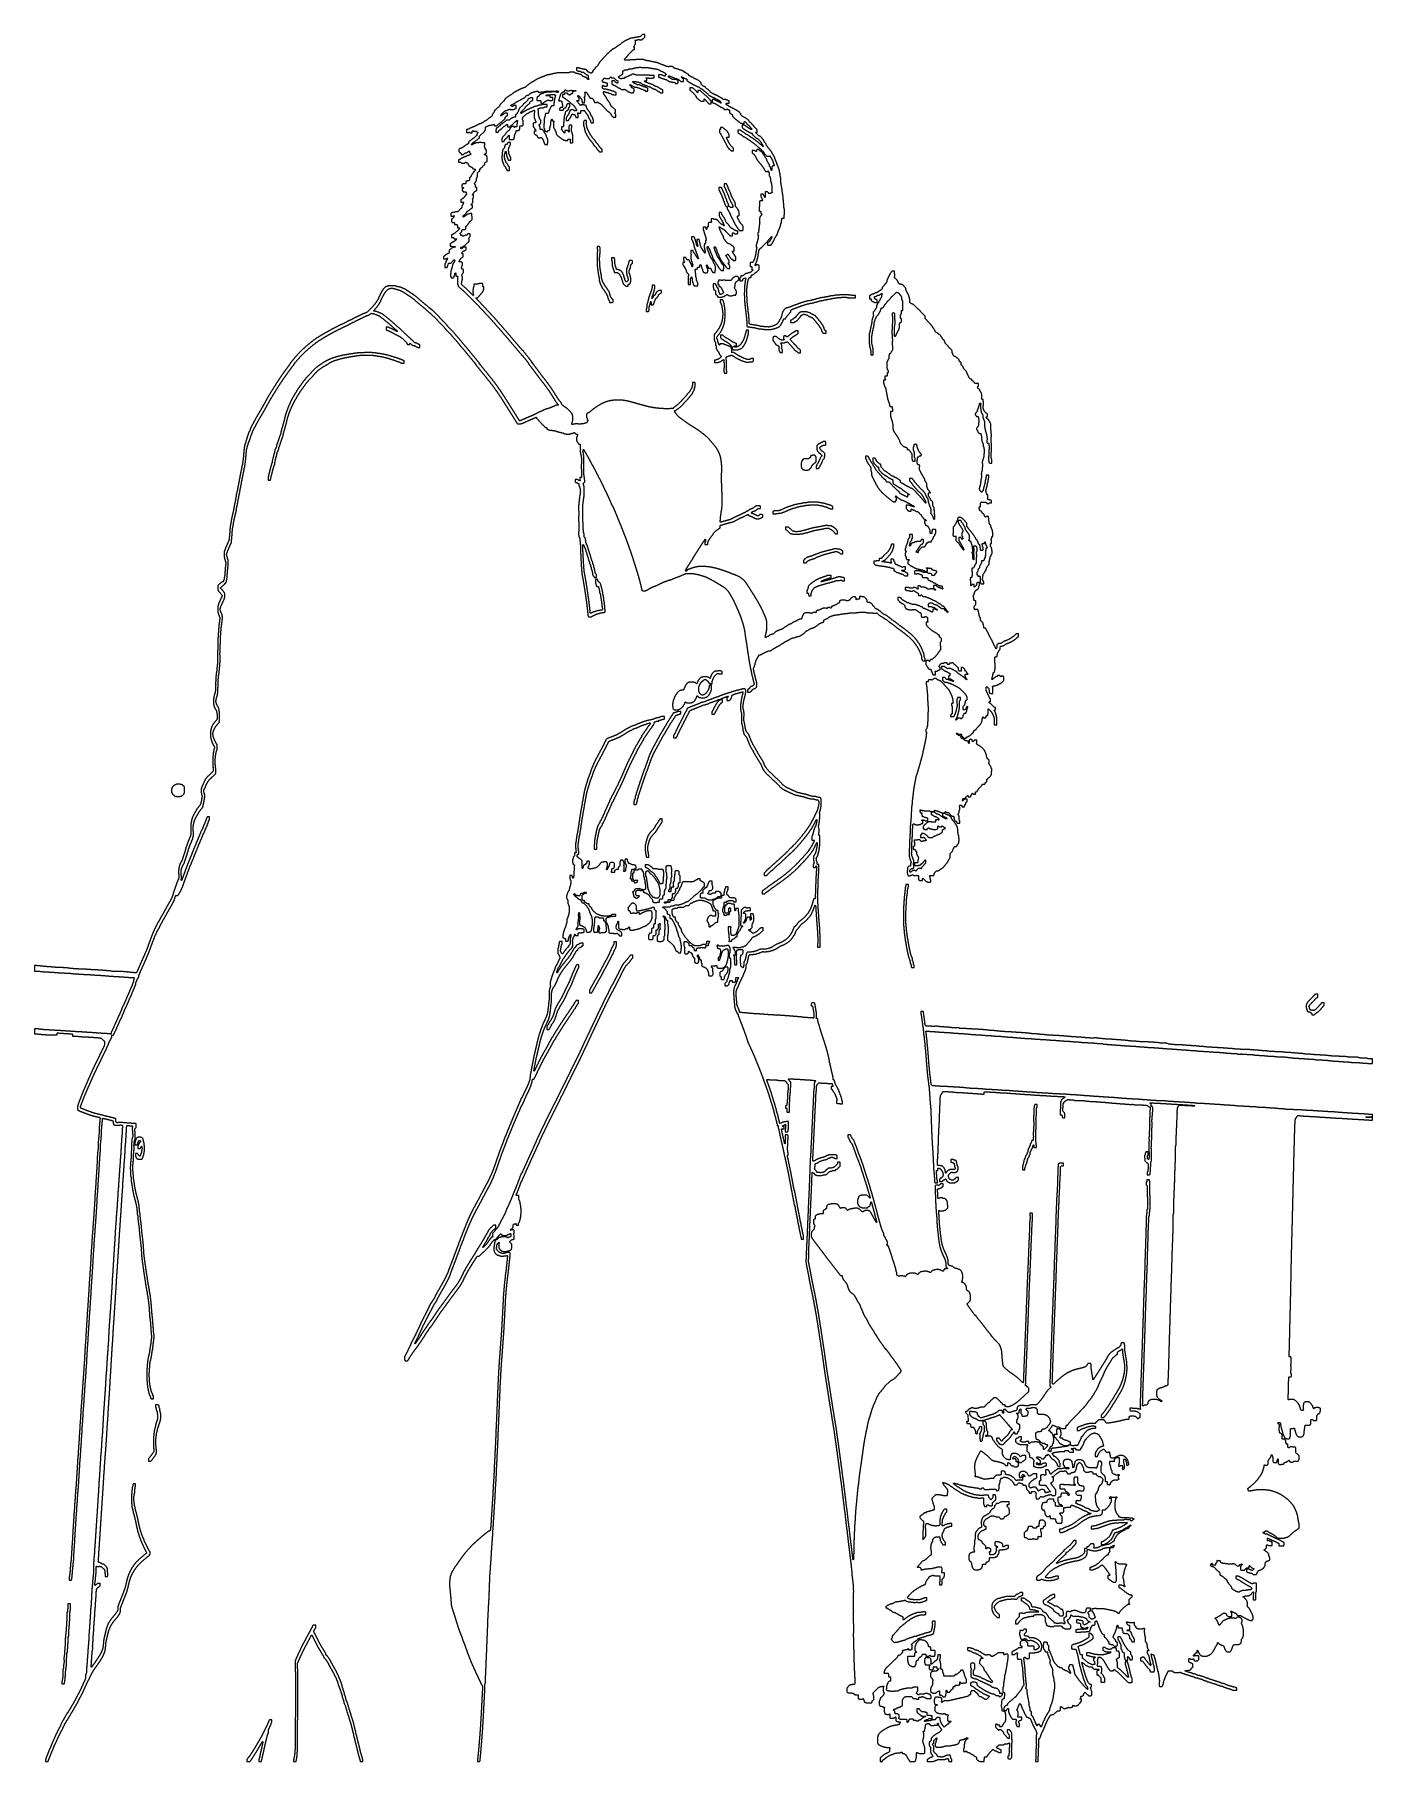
# Model space of a CAD drawing. Header units: metres. Extents: x 0 to 7998, y 2 to 10328.
import ezdxf

# ---------------------------------------------------------------- set-up
doc = ezdxf.new("R2010")
doc.units = ezdxf.units.M

msp = doc.modelspace()

# ---------------------------------------------------------------- linework, layer by layer
for points in [[(3634, 10328), (3622, 10316), (3620, 10316), (3618, 10314), (3610, 10314), (3608, 10312), (3594, 10312), (3592, 10310), (3588, 10310), (3586, 10308), (3576, 10308), (3574, 10306), (3562, 10306), (3560, 10304), (3558, 10304), (3556, 10302), (3554, 10302), (3552, 10300), (3550, 10300), (3548, 10298), (3546, 10298), (3544, 10296), (3540, 10296), (3538, 10294), (3536, 10294), (3534, 10292), (3532, 10292), (3530, 10290), (3528, 10290), (3524, 10286), (3522, 10286), (3518, 10282), (3516, 10282), (3512, 10278), (3510, 10278), (3500, 10268), (3498, 10268), (3494, 10264), (3492, 10264), (3488, 10260), (3486, 10260), (3484, 10258), (3482, 10258), (3474, 10250), (3472, 10250), (3468, 10246), (3466, 10246), (3464, 10244), (3462, 10244), (3460, 10242), (3458, 10242), (3446, 10230), (3444, 10230), (3428, 10214), (3426, 10214), (3420, 10208), (3420, 10206), (3396, 10182), (3396, 10180), (3380, 10164), (3380, 10162), (3376, 10158), (3376, 10156), (3374, 10154), (3374, 10152), (3370, 10148), (3370, 10146), (3368, 10144), (3368, 10142), (3358, 10132), (3356, 10132), (3352, 10128), (3352, 10124), (3344, 10116), (3342, 10116), (3342, 10114), (3338, 10110), (3338, 10108), (3334, 10104), (3334, 10102), (3332, 10100), (3330, 10100), (3328, 10098), (3324, 10098), (3320, 10102), (3316, 10102), (3314, 10104), (3312, 10104), (3300, 10116), (3298, 10116), (3296, 10118), (3290, 10118), (3288, 10120), (3278, 10120), (3276, 10122), (3270, 10122), (3268, 10124), (3262, 10124), (3260, 10126), (3256, 10126), (3254, 10128), (3240, 10128), (3240, 10114), (3242, 10112), (3244, 10112), (3246, 10110), (3248, 10110), (3250, 10108), (3262, 10108), (3264, 10106), (3268, 10106), (3270, 10104), (3282, 10104), (3290, 10096), (3292, 10096), (3298, 10090), (3300, 10090), (3302, 10088), (3306, 10088), (3310, 10084), (3310, 10068), (3314, 10064), (3314, 10062), (3312, 10060), (3310, 10060), (3308, 10062), (3306, 10062), (3304, 10064), (3304, 10066), (3300, 10070), (3300, 10072), (3296, 10072), (3294, 10074), (3290, 10074), (3288, 10076), (3284, 10076), (3282, 10078), (3280, 10078), (3272, 10086), (3272, 10088), (3270, 10088), (3268, 10090), (3264, 10090), (3262, 10092), (3256, 10092), (3254, 10094), (3248, 10094), (3246, 10096), (3240, 10096), (3238, 10098), (3234, 10098), (3232, 10100), (3230, 10100), (3228, 10102), (3228, 10104), (3200, 10104), (3198, 10102), (3194, 10102), (3192, 10100), (3124, 10100), (3122, 10098), (3114, 10098), (3112, 10096), (3102, 10096), (3100, 10094), (3094, 10094), (3092, 10092), (3086, 10092), (3084, 10090), (3078, 10090), (3076, 10088), (3066, 10088), (3064, 10086), (3060, 10086), (3058, 10084), (3054, 10084), (3052, 10082), (3050, 10082), (3048, 10080), (3046, 10080), (3044, 10078), (3040, 10078), (3038, 10076), (3034, 10076), (3032, 10074), (3030, 10074), (3028, 10072), (3024, 10072), (3022, 10070), (3020, 10070), (3018, 10068), (3016, 10068), (3014, 10066), (3010, 10066), (3008, 10064), (3006, 10064), (3004, 10062), (3002, 10062), (2998, 10058), (2996, 10058), (2994, 10056), (2992, 10056), (2988, 10052), (2986, 10052), (2984, 10050), (2982, 10050), (2978, 10046), (2976, 10046), (2974, 10044), (2972, 10044), (2970, 10042), (2968, 10042), (2964, 10038), (2962, 10038), (2956, 10032), (2954, 10032), (2948, 10026), (2946, 10026), (2934, 10014), (2932, 10014), (2930, 10012), (2926, 10012), (2924, 10010), (2922, 10010), (2920, 10008), (2916, 10008), (2914, 10006), (2912, 10006), (2910, 10004), (2908, 10004), (2906, 10002), (2902, 10002), (2898, 9998), (2896, 9998), (2894, 9996), (2892, 9996), (2890, 9994), (2888, 9994), (2886, 9992), (2884, 9992), (2882, 9990), (2880, 9990), (2878, 9988), (2876, 9988), (2872, 9984), (2870, 9984), (2868, 9982), (2866, 9982), (2860, 9976), (2858, 9976), (2850, 9968), (2846, 9968), (2842, 9964), (2840, 9964), (2834, 9958), (2832, 9958), (2828, 9954), (2826, 9954), (2820, 9948), (2818, 9948), (2812, 9942), (2812, 9940), (2810, 9938), (2810, 9936), (2808, 9934), (2808, 9932), (2806, 9930), (2804, 9930), (2784, 9910), (2784, 9908), (2780, 9904), (2780, 9900), (2772, 9892), (2770, 9892), (2756, 9878), (2754, 9878), (2750, 9874), (2750, 9868), (2746, 9864), (2746, 9862), (2742, 9858), (2742, 9856), (2736, 9850), (2736, 9842), (2730, 9836), (2728, 9836), (2724, 9832), (2722, 9832), (2718, 9828), (2716, 9828), (2706, 9818), (2704, 9818), (2700, 9814), (2698, 9814), (2696, 9812), (2694, 9812), (2692, 9810), (2690, 9810), (2684, 9804), (2682, 9804), (2680, 9802), (2678, 9802), (2674, 9798), (2672, 9798), (2670, 9796), (2666, 9796), (2664, 9794), (2660, 9794), (2658, 9792), (2656, 9792), (2654, 9790), (2652, 9790), (2650, 9788), (2648, 9788), (2646, 9786), (2644, 9786), (2642, 9784), (2640, 9784), (2636, 9780), (2634, 9780), (2632, 9778), (2628, 9778), (2626, 9776), (2622, 9776), (2620, 9774), (2618, 9774), (2616, 9772), (2612, 9772), (2610, 9770), (2606, 9770), (2602, 9766), (2600, 9766), (2596, 9762), (2590, 9762), (2588, 9760), (2584, 9760), (2582, 9758), (2582, 9742), (2596, 9742), (2598, 9744), (2600, 9744), (2602, 9742), (2602, 9740), (2616, 9740), (2616, 9750), (2620, 9754), (2624, 9750), (2640, 9750), (2646, 9744), (2650, 9744), (2652, 9742), (2646, 9736), (2646, 9734), (2644, 9732), (2644, 9724), (2642, 9722), (2640, 9722), (2628, 9710), (2626, 9710), (2620, 9704), (2618, 9704), (2614, 9700), (2612, 9700), (2604, 9692), (2602, 9692), (2596, 9686), (2596, 9684), (2594, 9682), (2594, 9676), (2592, 9674), (2590, 9674), (2588, 9672), (2586, 9672), (2584, 9670), (2582, 9670), (2576, 9664), (2574, 9664), (2568, 9658), (2566, 9658), (2562, 9654), (2560, 9654), (2556, 9650), (2554, 9650), (2552, 9648), (2548, 9648), (2546, 9646), (2542, 9646), (2538, 9642), (2536, 9642), (2536, 9628), (2540, 9624), (2540, 9622), (2544, 9622), (2548, 9618), (2548, 9616), (2550, 9614), (2550, 9610), (2564, 9610), (2572, 9618), (2574, 9618), (2576, 9620), (2584, 9620), (2590, 9626), (2592, 9626), (2596, 9630), (2598, 9630), (2600, 9628), (2600, 9622), (2608, 9614), (2608, 9612), (2604, 9608), (2602, 9608), (2600, 9606), (2596, 9606), (2594, 9604), (2590, 9604), (2588, 9602), (2584, 9602), (2582, 9600), (2580, 9600), (2578, 9598), (2576, 9598), (2574, 9596), (2570, 9596), (2568, 9594), (2566, 9594), (2564, 9592), (2560, 9592), (2558, 9590), (2556, 9590), (2554, 9588), (2552, 9588), (2548, 9584), (2546, 9584), (2542, 9580), (2538, 9580), (2536, 9578), (2534, 9578), (2534, 9564), (2546, 9564), (2552, 9558), (2570, 9558), (2572, 9560), (2574, 9560), (2574, 9562), (2576, 9564), (2578, 9564), (2582, 9560), (2588, 9560), (2590, 9558), (2590, 9554), (2594, 9550), (2594, 9548), (2596, 9546), (2596, 9542), (2598, 9542), (2602, 9538), (2606, 9538), (2608, 9536), (2610, 9536), (2612, 9534), (2614, 9534), (2618, 9530), (2618, 9528), (2620, 9526), (2620, 9524), (2630, 9524), (2632, 9522), (2636, 9522), (2638, 9520), (2628, 9510), (2626, 9510), (2624, 9508), (2624, 9504), (2618, 9498), (2618, 9496), (2612, 9490), (2612, 9488), (2610, 9486), (2610, 9482), (2608, 9480), (2608, 9478), (2606, 9476), (2604, 9476), (2600, 9472), (2600, 9458), (2596, 9454), (2586, 9454), (2584, 9452), (2578, 9452), (2578, 9438), (2576, 9436), (2562, 9436), (2560, 9434), (2558, 9434), (2556, 9432), (2554, 9432), (2554, 9418), (2556, 9416), (2556, 9414), (2560, 9414), (2562, 9412), (2564, 9412), (2566, 9410), (2564, 9408), (2556, 9408), (2556, 9394), (2560, 9394), (2562, 9392), (2562, 9388), (2578, 9388), (2580, 9386), (2580, 9378), (2582, 9376), (2582, 9372), (2578, 9368), (2576, 9368), (2574, 9366), (2574, 9362), (2566, 9354), (2566, 9352), (2562, 9348), (2558, 9348), (2552, 9342), (2550, 9342), (2548, 9340), (2548, 9326), (2564, 9326), (2566, 9324), (2564, 9322), (2564, 9320), (2562, 9318), (2562, 9316), (2560, 9314), (2560, 9310), (2554, 9304), (2554, 9292), (2550, 9288), (2548, 9288), (2538, 9278), (2538, 9276), (2532, 9270), (2530, 9270), (2528, 9268), (2514, 9268), (2512, 9266), (2510, 9266), (2508, 9264), (2496, 9264), (2494, 9262), (2492, 9262), (2488, 9258), (2488, 9242), (2502, 9242), (2506, 9246), (2508, 9244), (2508, 9242), (2506, 9240), (2506, 9236), (2496, 9226), (2494, 9226), (2492, 9224), (2492, 9210), (2496, 9206), (2496, 9204), (2508, 9204), (2510, 9202), (2510, 9192), (2524, 9192), (2526, 9190), (2526, 9184), (2528, 9182), (2528, 9172), (2538, 9172), (2540, 9170), (2540, 9168), (2538, 9166), (2538, 9164), (2524, 9150), (2522, 9150), (2512, 9140), (2510, 9140), (2506, 9136), (2504, 9136), (2502, 9134), (2500, 9134), (2498, 9132), (2496, 9132), (2494, 9130), (2492, 9130), (2492, 9114), (2504, 9114), (2506, 9112), (2506, 9108), (2508, 9106), (2522, 9106), (2524, 9104), (2516, 9096), (2514, 9096), (2508, 9090), (2506, 9090), (2504, 9088), (2502, 9088), (2500, 9086), (2498, 9086), (2494, 9082), (2492, 9082), (2488, 9078), (2486, 9078), (2484, 9076), (2484, 9062), (2494, 9062), (2496, 9060), (2514, 9060), (2516, 9058), (2514, 9056), (2504, 9056), (2502, 9054), (2500, 9054), (2498, 9052), (2496, 9052), (2494, 9050), (2492, 9050), (2482, 9040), (2480, 9040), (2478, 9038), (2478, 9022), (2474, 9018), (2470, 9018), (2468, 9016), (2466, 9016), (2462, 9012), (2460, 9012), (2458, 9010), (2456, 9010), (2454, 9008), (2454, 9006), (2452, 9004), (2450, 9004), (2446, 9000), (2444, 9000), (2444, 8986), (2462, 8986), (2466, 8990), (2468, 8990), (2470, 8988), (2466, 8984), (2466, 8982), (2462, 8978), (2462, 8976), (2460, 8974), (2460, 8972), (2458, 8970), (2458, 8964), (2456, 8962), (2456, 8960), (2452, 8956), (2452, 8936), (2466, 8936), (2466, 8938), (2468, 8940), (2468, 8944), (2470, 8946), (2470, 8948), (2472, 8950), (2472, 8956), (2476, 8960), (2490, 8960), (2490, 8962), (2500, 8972), (2500, 8974), (2506, 8980), (2510, 8980), (2514, 8976), (2512, 8974), (2512, 8972), (2508, 8968), (2508, 8966), (2506, 8964), (2506, 8962), (2502, 8958), (2502, 8956), (2500, 8954), (2500, 8952), (2498, 8950), (2498, 8944), (2496, 8942), (2496, 8936), (2494, 8934), (2494, 8932), (2492, 8930), (2492, 8924), (2490, 8922), (2490, 8918), (2488, 8916), (2488, 8900), (2486, 8898), (2486, 8882), (2488, 8882), (2490, 8880), (2490, 8874), (2504, 8874), (2506, 8876), (2506, 8880), (2508, 8882), (2508, 8884), (2510, 8886), (2510, 8892), (2512, 8894), (2512, 8900), (2516, 8904), (2518, 8902), (2518, 8886), (2520, 8884), (2528, 8884), (2530, 8882), (2530, 8880), (2528, 8878), (2528, 8836), (2532, 8832), (2532, 8824), (2546, 8810), (2548, 8810), (2558, 8800), (2560, 8800), (2658, 8702), (2658, 8700), (2690, 8668), (2690, 8666), (2716, 8640), (2716, 8638), (2738, 8616), (2738, 8614), (2752, 8600), (2752, 8598), (2764, 8586), (2764, 8584), (2782, 8566), (2782, 8564), (2792, 8554), (2792, 8552), (2806, 8538), (2806, 8536), (2818, 8524), (2818, 8522), (2832, 8508), (2832, 8506), (2842, 8496), (2842, 8494), (2852, 8484), (2852, 8482), (2864, 8470), (2864, 8468), (2878, 8454), (2878, 8452), (2886, 8444), (2886, 8442), (2898, 8430), (2898, 8428), (2910, 8416), (2910, 8414), (2918, 8406), (2918, 8404), (2922, 8400), (2922, 8398), (2934, 8386), (2934, 8384), (2942, 8376), (2942, 8374), (2948, 8368), (2948, 8366), (2952, 8362), (2952, 8360), (2958, 8354), (2958, 8352), (2966, 8344), (2966, 8342), (2972, 8336), (2972, 8334), (2978, 8328), (2978, 8326), (2984, 8320), (2984, 8318), (2992, 8310), (2992, 8308), (2996, 8304), (2996, 8302), (3002, 8296), (3002, 8294), (3010, 8286), (3010, 8284), (3014, 8280), (3014, 8278), (3020, 8272), (3020, 8270), (3026, 8264), (3026, 8262), (3034, 8254), (3034, 8252), (3042, 8244), (3042, 8242), (3048, 8236), (3048, 8234), (3054, 8228), (3054, 8226), (3058, 8222), (3058, 8220), (3064, 8214), (3064, 8212), (3070, 8206), (3070, 8204), (3074, 8200), (3074, 8198), (3078, 8194), (3078, 8192), (3082, 8188), (3082, 8186), (3086, 8182), (3086, 8180), (3090, 8176), (3090, 8174), (3092, 8172), (3092, 8170), (3096, 8166), (3096, 8164), (3098, 8162), (3098, 8160), (3102, 8156), (3102, 8154), (3106, 8150), (3106, 8148), (3108, 8146), (3108, 8144), (3112, 8140), (3112, 8138), (3116, 8134), (3116, 8132), (3122, 8126), (3122, 8124), (3132, 8114), (3130, 8112), (3118, 8112), (3116, 8110), (3112, 8110), (3108, 8106), (3104, 8106), (3102, 8104), (3100, 8104), (3098, 8102), (3094, 8102), (3092, 8100), (3090, 8100), (3088, 8098), (3086, 8098), (3084, 8096), (3080, 8096), (3078, 8094), (3074, 8094), (3072, 8092), (3068, 8092), (3066, 8090), (3060, 8090), (3058, 8088), (3054, 8088), (3052, 8086), (3050, 8086), (3048, 8084), (3044, 8084), (3042, 8082), (3040, 8082), (3038, 8080), (3036, 8080), (3034, 8078), (3032, 8078), (3030, 8076), (3028, 8076), (3026, 8074), (3024, 8074), (3022, 8072), (3018, 8072), (3016, 8070), (3014, 8070), (3012, 8068), (3010, 8068), (3008, 8066), (3006, 8066), (3004, 8064), (3002, 8064), (2998, 8060), (2996, 8060), (2994, 8058), (2990, 8058), (2986, 8054), (2984, 8054), (2982, 8052), (2978, 8052), (2976, 8050), (2974, 8050), (2972, 8048), (2970, 8048), (2968, 8046), (2964, 8046), (2962, 8044), (2960, 8044), (2958, 8042), (2954, 8042), (2952, 8040), (2950, 8040), (2948, 8038), (2946, 8038), (2944, 8036), (2940, 8036), (2938, 8034), (2936, 8034), (2934, 8032), (2932, 8032), (2930, 8030), (2928, 8030), (2926, 8028), (2922, 8028), (2920, 8026), (2918, 8026), (2916, 8024), (2914, 8024), (2912, 8022), (2910, 8022), (2908, 8020), (2906, 8020), (2904, 8018), (2900, 8018), (2898, 8020), (2898, 8022), (2896, 8024), (2896, 8026), (2892, 8030), (2892, 8032), (2890, 8034), (2890, 8036), (2886, 8040), (2886, 8042), (2882, 8046), (2882, 8048), (2880, 8050), (2880, 8052), (2876, 8056), (2876, 8058), (2872, 8062), (2872, 8064), (2870, 8066), (2870, 8068), (2866, 8072), (2866, 8074), (2862, 8078), (2862, 8080), (2858, 8084), (2858, 8086), (2856, 8088), (2856, 8090), (2852, 8094), (2852, 8096), (2848, 8100), (2848, 8102), (2844, 8106), (2844, 8108), (2842, 8110), (2842, 8112), (2838, 8116), (2838, 8118), (2836, 8120), (2836, 8122), (2832, 8126), (2832, 8128), (2828, 8132), (2828, 8134), (2826, 8136), (2826, 8138), (2822, 8142), (2822, 8144), (2818, 8148), (2818, 8150), (2814, 8154), (2814, 8156), (2812, 8158), (2812, 8160), (2808, 8164), (2808, 8166), (2804, 8170), (2804, 8172), (2800, 8176), (2800, 8178), (2796, 8182), (2796, 8184), (2792, 8188), (2792, 8190), (2788, 8194), (2788, 8196), (2784, 8200), (2784, 8202), (2778, 8208), (2778, 8210), (2774, 8214), (2774, 8216), (2770, 8220), (2770, 8222), (2764, 8228), (2764, 8230), (2760, 8234), (2760, 8236), (2754, 8242), (2754, 8244), (2748, 8250), (2748, 8252), (2740, 8260), (2740, 8262), (2736, 8266), (2736, 8268), (2724, 8280), (2724, 8282), (2716, 8290), (2716, 8292), (2710, 8298), (2710, 8300), (2702, 8308), (2702, 8310), (2690, 8322), (2690, 8324), (2682, 8332), (2682, 8334), (2676, 8340), (2676, 8342), (2668, 8350), (2668, 8352), (2658, 8362), (2658, 8364), (2652, 8370), (2652, 8372), (2642, 8382), (2642, 8384), (2632, 8394), (2632, 8396), (2624, 8404), (2624, 8406), (2614, 8416), (2614, 8418), (2604, 8428), (2604, 8430), (2594, 8440), (2594, 8442), (2586, 8450), (2586, 8452), (2574, 8464), (2574, 8466), (2562, 8478), (2562, 8480), (2554, 8488), (2554, 8490), (2544, 8500), (2544, 8502), (2532, 8514), (2532, 8516), (2518, 8530), (2518, 8532), (2508, 8542), (2508, 8544), (2470, 8582), (2470, 8584), (2462, 8592), (2462, 8594), (2420, 8636), (2420, 8638), (2380, 8678), (2378, 8678), (2364, 8692), (2362, 8692), (2346, 8708), (2344, 8708), (2336, 8716), (2334, 8716), (2326, 8724), (2324, 8724), (2314, 8734), (2312, 8734), (2300, 8746), (2298, 8746), (2282, 8762), (2280, 8762), (2274, 8768), (2272, 8768), (2268, 8772), (2266, 8772), (2260, 8778), (2258, 8778), (2256, 8780), (2254, 8780), (2250, 8784), (2248, 8784), (2244, 8788), (2242, 8788), (2238, 8792), (2236, 8792), (2232, 8796), (2230, 8796), (2226, 8800), (2224, 8800), (2220, 8804), (2218, 8804), (2216, 8806), (2214, 8806), (2212, 8808), (2210, 8808), (2208, 8810), (2204, 8810), (2202, 8812), (2200, 8812), (2198, 8814), (2196, 8814), (2194, 8816), (2190, 8816), (2188, 8818), (2182, 8818), (2180, 8820), (2172, 8820), (2170, 8822), (2166, 8822), (2164, 8824), (2158, 8824), (2156, 8826), (2116, 8826), (2114, 8824), (2108, 8824), (2106, 8822), (2102, 8822), (2100, 8820), (2098, 8820), (2084, 8806), (2084, 8804), (2080, 8800), (2080, 8798), (2076, 8794), (2076, 8792), (2074, 8790), (2074, 8788), (2072, 8786), (2072, 8784), (2068, 8780), (2068, 8776), (2066, 8774), (2066, 8772), (2064, 8770), (2064, 8768), (2062, 8766), (2062, 8764), (2060, 8762), (2060, 8760), (2058, 8758), (2058, 8756), (2056, 8754), (2056, 8750), (2054, 8748), (2054, 8746), (2052, 8744), (2052, 8742), (2048, 8738), (2048, 8736), (2044, 8732), (2044, 8730), (2040, 8726), (2040, 8724), (2034, 8718), (2034, 8716), (2024, 8706), (2024, 8704), (1988, 8668), (1986, 8668), (1982, 8664), (1980, 8664), (1978, 8662), (1972, 8662), (1970, 8660), (1968, 8660), (1966, 8658), (1962, 8658), (1960, 8656), (1958, 8656), (1956, 8654), (1954, 8654), (1952, 8652), (1950, 8652), (1948, 8650), (1946, 8650), (1944, 8648), (1942, 8648), (1940, 8646), (1938, 8646), (1936, 8644), (1934, 8644), (1932, 8642), (1930, 8642), (1928, 8640), (1924, 8640), (1920, 8636), (1916, 8636), (1914, 8634), (1912, 8634), (1910, 8632), (1908, 8632), (1904, 8628), (1902, 8628), (1900, 8626), (1898, 8626), (1896, 8624), (1894, 8624), (1892, 8622), (1890, 8622), (1888, 8620), (1884, 8620), (1882, 8618), (1880, 8618), (1878, 8616), (1876, 8616), (1874, 8614), (1872, 8614), (1870, 8612), (1868, 8612), (1864, 8608), (1862, 8608), (1860, 8606), (1858, 8606), (1856, 8604), (1854, 8604), (1852, 8602), (1850, 8602), (1848, 8600), (1846, 8600), (1844, 8598), (1842, 8598), (1840, 8596), (1836, 8596), (1834, 8594), (1832, 8594), (1830, 8592), (1828, 8592), (1824, 8588), (1820, 8588), (1818, 8586), (1816, 8586), (1812, 8582), (1810, 8582), (1808, 8580), (1806, 8580), (1804, 8578), (1802, 8578), (1800, 8576), (1798, 8576), (1796, 8574), (1794, 8574), (1792, 8572), (1790, 8572), (1788, 8570), (1786, 8570), (1784, 8568), (1782, 8568), (1780, 8566), (1778, 8566), (1776, 8564), (1774, 8564), (1770, 8560), (1768, 8560), (1766, 8558), (1764, 8558), (1762, 8556), (1760, 8556), (1758, 8554), (1756, 8554), (1752, 8550), (1750, 8550), (1748, 8548), (1746, 8548), (1744, 8546), (1742, 8546), (1740, 8544), (1738, 8544), (1734, 8540), (1732, 8540), (1730, 8538), (1728, 8538), (1724, 8534), (1722, 8534), (1720, 8532), (1718, 8532), (1716, 8530), (1714, 8530), (1710, 8526), (1708, 8526), (1704, 8522), (1702, 8522), (1698, 8518), (1696, 8518), (1694, 8516), (1692, 8516), (1690, 8514), (1688, 8514), (1684, 8510), (1682, 8510), (1676, 8504), (1674, 8504), (1670, 8500), (1668, 8500), (1660, 8492), (1658, 8492), (1652, 8486), (1650, 8486), (1640, 8476), (1638, 8476), (1628, 8466), (1626, 8466), (1610, 8450), (1608, 8450), (1570, 8412), (1570, 8410), (1554, 8394), (1554, 8392), (1546, 8384), (1546, 8382), (1536, 8372), (1536, 8370), (1528, 8362), (1528, 8360), (1522, 8354), (1522, 8352), (1518, 8348), (1518, 8346), (1512, 8340), (1512, 8338), (1508, 8334), (1508, 8332), (1500, 8324), (1500, 8322), (1496, 8318), (1496, 8316), (1490, 8310), (1490, 8308), (1486, 8304), (1486, 8302), (1482, 8298), (1482, 8296), (1476, 8290), (1476, 8288), (1472, 8284), (1472, 8282), (1468, 8278), (1468, 8276), (1464, 8272), (1464, 8270), (1460, 8266), (1460, 8264), (1456, 8260), (1456, 8258), (1452, 8254), (1452, 8252), (1448, 8248), (1448, 8246), (1444, 8242), (1444, 8240), (1442, 8238), (1442, 8236), (1440, 8234), (1440, 8232), (1436, 8228), (1436, 8226), (1430, 8220), (1430, 8218), (1428, 8216), (1428, 8214), (1424, 8210), (1424, 8208), (1422, 8206), (1422, 8204), (1418, 8200), (1418, 8198), (1414, 8194), (1414, 8192), (1410, 8188), (1410, 8186), (1408, 8184), (1408, 8182), (1406, 8180), (1406, 8178), (1402, 8174), (1402, 8172), (1398, 8168), (1398, 8166), (1396, 8164), (1396, 8162), (1394, 8160), (1394, 8158), (1390, 8154), (1390, 8152), (1388, 8150), (1388, 8148), (1386, 8146), (1386, 8144), (1384, 8142), (1384, 8140), (1380, 8136), (1380, 8134), (1378, 8132), (1378, 8130), (1376, 8128), (1376, 8126), (1374, 8124), (1374, 8122), (1372, 8120), (1372, 8118), (1368, 8114), (1368, 8112), (1366, 8110), (1366, 8108), (1364, 8106), (1364, 8104), (1362, 8102), (1362, 8100), (1358, 8096), (1358, 8094), (1356, 8092), (1356, 8090), (1354, 8088), (1354, 8086), (1350, 8082), (1350, 8080), (1348, 8078), (1348, 8076), (1344, 8072), (1344, 8070), (1342, 8068), (1342, 8066), (1338, 8062), (1338, 8060), (1336, 8058), (1336, 8056), (1332, 8052), (1332, 8050), (1330, 8048), (1330, 8046), (1328, 8044), (1328, 8042), (1324, 8038), (1324, 8036), (1322, 8034), (1322, 8032), (1320, 8030), (1320, 8028), (1318, 8026), (1318, 8024), (1316, 8022), (1316, 8020), (1312, 8016), (1312, 8014), (1310, 8012), (1310, 8010), (1308, 8008), (1308, 8006), (1306, 8004), (1306, 8002), (1304, 8000), (1304, 7998), (1300, 7994), (1300, 7992), (1298, 7990), (1298, 7988), (1296, 7986), (1296, 7984), (1294, 7982), (1294, 7980), (1292, 7978), (1292, 7976), (1290, 7974), (1290, 7970), (1288, 7968), (1288, 7964), (1286, 7962), (1286, 7958), (1284, 7956), (1284, 7954), (1282, 7952), (1282, 7948), (1280, 7946), (1280, 7942), (1278, 7940), (1278, 7936), (1276, 7934), (1276, 7930), (1274, 7928), (1274, 7924), (1272, 7922), (1272, 7918), (1270, 7916), (1270, 7910), (1268, 7908), (1268, 7904), (1266, 7902), (1266, 7898), (1264, 7896), (1264, 7890), (1262, 7888), (1262, 7884), (1260, 7882), (1260, 7878), (1258, 7876), (1258, 7870), (1256, 7868), (1256, 7862), (1254, 7860), (1254, 7846), (1252, 7844), (1252, 7822), (1250, 7820), (1250, 7800), (1248, 7798), (1248, 7784), (1246, 7782), (1246, 7770), (1244, 7768), (1244, 7756), (1242, 7754), (1242, 7752), (1240, 7750), (1240, 7740), (1238, 7738), (1238, 7728), (1236, 7726), (1236, 7720), (1234, 7718), (1234, 7710), (1232, 7708), (1232, 7700), (1230, 7698), (1230, 7690), (1228, 7688), (1228, 7678), (1226, 7676), (1226, 7670), (1224, 7668), (1224, 7656), (1222, 7654), (1222, 7648), (1220, 7646), (1220, 7636), (1218, 7634), (1218, 7628), (1216, 7626), (1216, 7616), (1214, 7614), (1214, 7602), (1212, 7600), (1212, 7598), (1210, 7596), (1210, 7586), (1208, 7584), (1208, 7582), (1206, 7580), (1206, 7564), (1204, 7562), (1204, 7556), (1202, 7554), (1202, 7542), (1200, 7540), (1200, 7530), (1198, 7528), (1198, 7524), (1196, 7522), (1196, 7514), (1194, 7512), (1194, 7502), (1192, 7500), (1192, 7488), (1190, 7486), (1190, 7480), (1188, 7478), (1188, 7472), (1186, 7470), (1186, 7462), (1184, 7460), (1184, 7454), (1182, 7452), (1182, 7446), (1180, 7444), (1180, 7436), (1178, 7434), (1178, 7426), (1176, 7424), (1176, 7412), (1174, 7410), (1174, 7400), (1172, 7398), (1172, 7392), (1170, 7390), (1170, 7374), (1168, 7372), (1168, 7346), (1166, 7344), (1166, 7324), (1164, 7322), (1164, 7308), (1162, 7306), (1162, 7300), (1160, 7298), (1160, 7296), (1158, 7294), (1158, 7292), (1156, 7290), (1156, 7286), (1154, 7284), (1154, 7282), (1152, 7280), (1152, 7278), (1150, 7276), (1150, 7274), (1148, 7272), (1148, 7268), (1146, 7266), (1146, 7264), (1144, 7262), (1144, 7260), (1142, 7258), (1142, 7254), (1140, 7252), (1140, 7248), (1138, 7246), (1138, 7244), (1136, 7242), (1136, 7238), (1134, 7236), (1134, 7202), (1136, 7200), (1136, 7194), (1138, 7192), (1138, 7188), (1140, 7186), (1140, 7182), (1142, 7180), (1142, 7174), (1144, 7172), (1144, 7160), (1142, 7158), (1142, 7144), (1140, 7142), (1140, 7120), (1138, 7118), (1138, 7094), (1136, 7092), (1136, 7082), (1134, 7080), (1134, 7070), (1130, 7066), (1130, 7058), (1128, 7056), (1122, 7056), (1120, 7054), (1118, 7054), (1108, 7044), (1106, 7044), (1098, 7036), (1098, 7034), (1096, 7032), (1096, 7008), (1098, 7006), (1098, 7004), (1100, 7002), (1100, 7000), (1110, 6990), (1110, 6988), (1118, 6980), (1118, 6978), (1122, 6974), (1122, 6970), (1120, 6968), (1120, 6964), (1116, 6960), (1116, 6958), (1114, 6956), (1114, 6952), (1110, 6948), (1110, 6944), (1108, 6942), (1108, 6940), (1106, 6938), (1106, 6934), (1102, 6930), (1102, 6926), (1100, 6924), (1100, 6920), (1098, 6918), (1098, 6912), (1096, 6910), (1096, 6874), (1098, 6872), (1098, 6866), (1100, 6864), (1100, 6860), (1102, 6858), (1102, 6854), (1104, 6852), (1104, 6850), (1106, 6848), (1106, 6846), (1108, 6844), (1108, 6830), (1106, 6828), (1106, 6814), (1104, 6812), (1104, 6800), (1102, 6798), (1102, 6778), (1100, 6776), (1100, 6752), (1098, 6750), (1098, 6722), (1096, 6720), (1096, 6646), (1094, 6644), (1094, 6562), (1092, 6560), (1092, 6544), (1090, 6542), (1090, 6522), (1088, 6520), (1088, 6512), (1086, 6510), (1086, 6494), (1084, 6492), (1084, 6460), (1082, 6458), (1082, 6444), (1084, 6442), (1084, 6440), (1082, 6438), (1082, 6404), (1080, 6402), (1080, 6392), (1078, 6390), (1078, 6386), (1076, 6384), (1076, 6380), (1074, 6378), (1074, 6372), (1072, 6370), (1072, 6360), (1070, 6358), (1070, 6324), (1072, 6322), (1072, 6314), (1074, 6312), (1074, 6308), (1076, 6306), (1076, 6304), (1078, 6302), (1078, 6300), (1080, 6298), (1080, 6296), (1084, 6292), (1084, 6290), (1086, 6288), (1086, 6286), (1088, 6284), (1088, 6278), (1090, 6276), (1090, 6266), (1092, 6264), (1092, 6236), (1090, 6234), (1090, 6230), (1078, 6218), (1078, 6216), (1070, 6208), (1070, 6206), (1066, 6202), (1066, 6200), (1064, 6198), (1064, 6196), (1062, 6194), (1062, 6192), (1060, 6190), (1060, 6188), (1058, 6186), (1058, 6182), (1056, 6180), (1056, 6176), (1054, 6174), (1054, 6166), (1052, 6164), (1052, 6126), (1054, 6124), (1054, 6116), (1056, 6114), (1056, 6110), (1058, 6108), (1058, 6104), (1060, 6102), (1060, 6096), (1062, 6094), (1062, 6092), (1064, 6090), (1064, 6088), (1066, 6086), (1066, 6084), (1068, 6082), (1068, 6080), (1070, 6078), (1070, 6076), (1074, 6072), (1074, 6070), (1076, 6068), (1076, 6060), (1074, 6058), (1074, 6054), (1072, 6052), (1072, 6046), (1070, 6044), (1070, 6036), (1068, 6034), (1068, 6018), (1066, 6016), (1066, 5948), (1068, 5946), (1068, 5924), (1038, 5894), (1036, 5894), (1032, 5890), (1032, 5888), (1024, 5880), (1024, 5878), (1020, 5874), (1020, 5872), (1018, 5870), (1018, 5868), (1016, 5866), (1016, 5864), (1014, 5862), (1014, 5860), (1012, 5858), (1012, 5854), (1010, 5852), (1010, 5850), (1008, 5848), (1008, 5846), (1006, 5844), (1006, 5840), (1002, 5836), (1002, 5832), (1000, 5830), (1000, 5828), (998, 5826), (998, 5820), (996, 5818), (996, 5794), (998, 5792), (998, 5784), (1000, 5782), (1000, 5778), (1002, 5776), (1002, 5768), (1000, 5766), (1000, 5758), (998, 5756), (998, 5746), (996, 5744), (996, 5738), (994, 5736), (994, 5728), (992, 5726), (992, 5724), (988, 5720), (988, 5718), (980, 5710), (980, 5708), (972, 5700), (972, 5698), (968, 5694), (968, 5692), (966, 5690), (966, 5688), (964, 5686), (964, 5684), (962, 5682), (962, 5680), (958, 5676), (958, 5674), (956, 5672), (956, 5670), (954, 5668), (954, 5666), (950, 5662), (950, 5658), (946, 5654), (946, 5650), (944, 5648), (944, 5646), (942, 5644), (942, 5640), (940, 5638), (940, 5632), (938, 5630), (938, 5622), (936, 5620), (936, 5612), (934, 5610), (934, 5542), (932, 5540), (932, 5534), (930, 5532), (930, 5530), (928, 5528), (928, 5526), (926, 5524), (926, 5520), (924, 5518), (924, 5516), (922, 5514), (922, 5510), (920, 5508), (920, 5506), (918, 5504), (918, 5500), (916, 5498), (916, 5496), (914, 5494), (914, 5490), (912, 5488), (912, 5484), (910, 5482), (910, 5478), (908, 5476), (908, 5474), (906, 5472), (906, 5468), (904, 5466), (904, 5460), (902, 5458), (902, 5454), (900, 5452), (900, 5448), (898, 5446), (898, 5440), (896, 5438), (896, 5434), (894, 5432), (894, 5428), (892, 5426), (892, 5422), (890, 5420), (890, 5416), (888, 5414), (888, 5410), (886, 5408), (886, 5404), (884, 5402), (884, 5398), (882, 5396), (882, 5392), (880, 5390), (880, 5388), (878, 5386), (878, 5384), (874, 5380), (874, 5378), (872, 5376), (872, 5374), (870, 5372), (870, 5370), (868, 5368), (868, 5364), (866, 5362), (866, 5358), (864, 5356), (864, 5350), (862, 5348), (862, 5334), (860, 5332), (860, 5312), (862, 5310), (862, 5284), (860, 5282), (860, 5278), (858, 5276), (858, 5274), (856, 5272), (856, 5270), (854, 5268), (854, 5264), (852, 5262), (852, 5260), (850, 5258), (850, 5254), (848, 5252), (848, 5248), (846, 5246), (846, 5242), (844, 5240), (844, 5236), (842, 5234), (842, 5232), (840, 5230), (840, 5226), (838, 5224), (838, 5218), (836, 5216), (836, 5214), (834, 5212), (834, 5208), (832, 5206), (832, 5202), (830, 5200), (830, 5196), (828, 5194), (828, 5188), (826, 5186), (826, 5180), (824, 5178), (824, 5176), (822, 5174), (822, 5170), (820, 5168), (820, 5166), (818, 5164), (818, 5162), (816, 5160), (816, 5158), (814, 5156), (814, 5154), (812, 5152), (812, 5150), (810, 5148), (810, 5146), (806, 5142), (806, 5140), (804, 5138), (804, 5136), (802, 5134), (802, 5132), (798, 5128), (798, 5126), (796, 5124), (796, 5122), (794, 5120), (794, 5118), (790, 5114), (790, 5112), (788, 5110), (788, 5108), (786, 5106), (786, 5104), (784, 5102), (784, 5100), (782, 5098), (782, 5096), (778, 5092), (778, 5090), (776, 5088), (776, 5086), (774, 5084), (774, 5082), (772, 5080), (772, 5078), (770, 5076), (770, 5074), (766, 5070), (766, 5068), (764, 5066), (764, 5064), (760, 5060), (760, 5058), (758, 5056), (758, 5054), (754, 5050), (754, 5048), (752, 5046), (752, 5044), (750, 5042), (750, 5040), (748, 5038), (748, 5036), (746, 5034), (746, 5032), (742, 5028), (742, 5024), (740, 5022), (740, 5020), (736, 5016), (736, 5012), (734, 5010), (734, 5008), (732, 5006), (732, 5004), (730, 5002), (730, 5000), (728, 4998), (728, 4996), (726, 4994), (726, 4992), (724, 4990), (724, 4988), (722, 4986), (722, 4984), (720, 4982), (720, 4980), (718, 4978), (718, 4976), (716, 4974), (716, 4970), (714, 4968), (714, 4966), (712, 4964), (712, 4962), (710, 4960), (710, 4958), (708, 4956), (708, 4952), (706, 4950), (706, 4948), (704, 4946), (704, 4942), (702, 4940), (702, 4938), (700, 4936), (700, 4932), (698, 4930), (698, 4926), (696, 4924), (696, 4922), (694, 4920), (694, 4916), (692, 4914), (692, 4910), (690, 4908), (690, 4904), (688, 4902), (688, 4900), (686, 4898), (686, 4894), (684, 4892), (684, 4890), (682, 4888), (682, 4884), (680, 4882), (680, 4878), (678, 4876), (678, 4874), (676, 4872), (676, 4868), (674, 4866), (674, 4862), (672, 4860), (672, 4858), (670, 4856), (670, 4852), (668, 4850), (668, 4848), (666, 4846), (666, 4844), (664, 4842), (664, 4840), (662, 4838), (662, 4836), (660, 4834), (660, 4830), (658, 4828), (658, 4824), (654, 4820), (654, 4816), (652, 4814), (652, 4812), (650, 4810), (650, 4808), (648, 4806), (648, 4804), (646, 4802), (646, 4798), (644, 4796), (644, 4794), (642, 4792), (642, 4790), (640, 4788), (640, 4784), (638, 4782), (638, 4780), (636, 4778), (636, 4776), (634, 4774), (634, 4772), (632, 4770), (632, 4766), (630, 4764), (630, 4762), (628, 4760), (628, 4758), (626, 4756), (626, 4752), (624, 4750), (624, 4748), (622, 4746), (622, 4744), (620, 4742), (620, 4740), (618, 4738), (618, 4734), (616, 4732), (616, 4730), (614, 4728), (614, 4726), (612, 4724), (612, 4722), (608, 4718), (594, 4718), (592, 4720), (574, 4720), (572, 4722), (556, 4722), (554, 4724), (534, 4724), (532, 4726), (466, 4726), (464, 4728), (454, 4728), (452, 4730), (432, 4730), (430, 4732), (408, 4732), (406, 4734), (380, 4734), (378, 4736), (338, 4736), (336, 4738), (312, 4738), (310, 4740), (262, 4740), (260, 4742), (232, 4742), (230, 4744), (212, 4744), (210, 4746), (198, 4746), (196, 4748), (174, 4748), (172, 4750), (126, 4750), (124, 4752), (104, 4752), (102, 4754), (76, 4754), (74, 4756), (56, 4756), (54, 4758), (38, 4758), (36, 4760), (16, 4760), (14, 4762), (0, 4762), (0, 4748), (2, 4746), (0, 4744), (0, 4728), (32, 4728), (34, 4726), (50, 4726), (52, 4724), (84, 4724), (86, 4722), (116, 4722), (118, 4720), (140, 4720), (142, 4718), (178, 4718), (180, 4716), (214, 4716), (216, 4714), (228, 4714), (230, 4712), (262, 4712), (264, 4710), (290, 4710), (292, 4708), (332, 4708), (334, 4706), (358, 4706), (360, 4704), (394, 4704), (396, 4702), (420, 4702), (422, 4700), (442, 4700), (444, 4698), (470, 4698), (472, 4696), (504, 4696), (506, 4694), (534, 4694), (536, 4692), (560, 4692), (562, 4690), (594, 4690), (598, 4686), (596, 4684), (596, 4682), (594, 4680), (594, 4676), (592, 4674), (592, 4664), (590, 4662), (590, 4660), (588, 4658), (588, 4654), (586, 4652), (586, 4648), (584, 4646), (584, 4642), (582, 4640), (582, 4638), (580, 4636), (580, 4634), (578, 4632), (578, 4630), (576, 4628), (576, 4626), (574, 4624), (574, 4620), (572, 4618), (572, 4616), (570, 4614), (570, 4610), (568, 4608), (568, 4606), (566, 4604), (566, 4602), (564, 4600), (564, 4596), (562, 4594), (562, 4592), (560, 4590), (560, 4588), (558, 4586), (558, 4582), (554, 4578), (554, 4574), (552, 4572), (552, 4570), (550, 4568), (550, 4564), (548, 4562), (548, 4560), (546, 4558), (546, 4554), (544, 4552), (544, 4550), (542, 4548), (542, 4546), (540, 4544), (540, 4542), (538, 4540), (538, 4536), (536, 4534), (536, 4532), (534, 4530), (534, 4528), (532, 4526), (532, 4524), (530, 4522), (530, 4520), (528, 4518), (528, 4516), (526, 4514), (526, 4512), (524, 4510), (524, 4506), (522, 4504), (522, 4500), (520, 4498), (520, 4496), (518, 4494), (518, 4490), (516, 4488), (516, 4486), (514, 4484), (514, 4482), (512, 4480), (512, 4478), (510, 4476), (510, 4470), (506, 4466), (506, 4464), (504, 4462), (504, 4460), (502, 4458), (502, 4456), (500, 4454), (500, 4452), (498, 4450), (498, 4448), (496, 4446), (496, 4442), (494, 4440), (494, 4438), (492, 4436), (492, 4434), (490, 4432), (490, 4428), (488, 4426), (488, 4424), (486, 4422), (486, 4420), (484, 4418), (484, 4416), (482, 4414), (482, 4412), (480, 4410), (480, 4408), (478, 4406), (478, 4402), (476, 4400), (476, 4398), (474, 4396), (474, 4392), (472, 4390), (472, 4388), (470, 4386), (470, 4384), (468, 4382), (468, 4380), (466, 4378), (466, 4376), (464, 4374), (464, 4370), (460, 4366), (460, 4364), (458, 4362), (458, 4352), (456, 4350), (454, 4350), (452, 4352), (436, 4352), (434, 4354), (400, 4354), (398, 4356), (372, 4356), (370, 4358), (346, 4358), (344, 4360), (314, 4360), (312, 4362), (284, 4362), (282, 4364), (246, 4364), (244, 4366), (218, 4366), (216, 4368), (188, 4368), (186, 4370), (160, 4370), (158, 4372), (124, 4372), (122, 4374), (90, 4374), (88, 4376), (58, 4376), (56, 4378), (40, 4378), (38, 4380), (24, 4380), (22, 4382), (0, 4382), (0, 4352), (18, 4352), (20, 4350), (38, 4350), (40, 4348), (66, 4348), (68, 4346), (136, 4346), (136, 4356), (138, 4358), (144, 4358), (146, 4356), (172, 4356), (174, 4354), (202, 4354), (204, 4352), (224, 4352), (226, 4350), (226, 4338), (260, 4338), (262, 4336), (278, 4336), (280, 4334), (320, 4334), (322, 4332), (350, 4332), (352, 4330), (376, 4330), (378, 4328), (392, 4328), (394, 4326), (398, 4326), (410, 4314), (412, 4314), (414, 4312), (414, 4310), (418, 4306), (418, 4286), (416, 4284), (416, 4280), (414, 4278), (414, 4276), (412, 4274), (412, 4272), (410, 4270), (410, 4268), (408, 4266), (408, 4264), (406, 4262), (406, 4260), (404, 4258), (404, 4256), (402, 4254), (402, 4252), (400, 4250), (400, 4248), (398, 4246), (398, 4244), (396, 4242), (396, 4240), (394, 4238), (394, 4236), (392, 4234), (392, 4232), (390, 4230), (390, 4228), (388, 4226), (388, 4222), (386, 4220), (386, 4218), (384, 4216), (384, 4214), (382, 4212), (382, 4210), (380, 4208), (380, 4206), (378, 4204), (378, 4202), (376, 4200), (376, 4198), (374, 4196), (374, 4194), (372, 4192), (372, 4190), (370, 4188), (370, 4186), (368, 4184), (368, 4182), (366, 4180), (366, 4178), (364, 4176), (364, 4174), (362, 4172), (362, 4170), (360, 4168), (360, 4166), (358, 4164), (358, 4162), (356, 4160), (356, 4156), (354, 4154), (354, 4152), (352, 4150), (352, 4148), (350, 4146), (350, 4144), (348, 4142), (348, 4140), (346, 4138), (346, 4136), (344, 4134), (344, 4130), (342, 4128), (342, 4126), (340, 4124), (340, 4122), (338, 4120), (338, 4118), (336, 4116), (336, 4114), (334, 4112), (334, 4108), (332, 4106), (332, 4104), (330, 4102), (330, 4100), (328, 4098), (328, 4094), (324, 4090), (324, 4086), (322, 4084), (322, 4082), (320, 4080), (320, 4078), (318, 4076), (318, 4072), (316, 4070), (316, 4068), (314, 4066), (314, 4064), (312, 4062), (312, 4058), (310, 4056), (310, 4054), (308, 4052), (308, 4050), (306, 4048), (306, 4044), (304, 4042), (304, 4040), (302, 4038), (302, 4036), (300, 4034), (300, 4030), (298, 4028), (298, 4026), (296, 4024), (296, 4022), (294, 4020), (294, 4018), (292, 4016), (292, 4014), (290, 4012), (290, 4008), (288, 4006), (288, 4002), (286, 4000), (286, 3998), (284, 3996), (284, 3994), (282, 3992), (282, 3988), (280, 3986), (280, 3982), (278, 3980), (278, 3978), (276, 3976), (276, 3972), (274, 3970), (274, 3966), (272, 3964), (272, 3962), (270, 3960), (270, 3956), (268, 3954), (268, 3952), (266, 3950), (266, 3946), (264, 3944), (264, 3940), (262, 3938), (262, 3936), (260, 3934), (260, 3928), (258, 3926), (258, 3922), (256, 3920), (256, 3900), (258, 3898), (258, 3896), (260, 3894), (264, 3894), (266, 3892), (268, 3892), (270, 3890), (272, 3890), (274, 3888), (278, 3888), (280, 3886), (282, 3886), (284, 3884), (288, 3884), (290, 3882), (294, 3882), (296, 3880), (298, 3880), (300, 3878), (304, 3878), (306, 3876), (310, 3876), (312, 3874), (314, 3874), (316, 3872), (320, 3872), (322, 3870), (324, 3870), (326, 3868), (332, 3868), (334, 3866), (338, 3866), (340, 3864), (344, 3864), (346, 3862), (352, 3862), (354, 3860), (360, 3860), (362, 3858), (368, 3858), (370, 3856), (378, 3856), (380, 3854), (386, 3854), (388, 3852), (390, 3852), (392, 3850), (392, 3842), (390, 3840), (390, 3822), (388, 3820), (388, 3800), (386, 3798), (386, 3754), (384, 3752), (384, 3732), (382, 3730), (382, 3714), (380, 3712), (380, 3662), (378, 3660), (378, 3646), (376, 3644), (376, 3624), (374, 3622), (374, 3574), (372, 3572), (372, 3540), (370, 3538), (370, 3510), (368, 3508), (368, 3482), (366, 3480), (366, 3446), (364, 3444), (364, 3418), (362, 3416), (362, 3392), (360, 3390), (360, 3350), (358, 3348), (358, 3318), (356, 3316), (356, 3288), (354, 3286), (354, 3260), (352, 3258), (352, 3232), (350, 3230), (350, 3206), (348, 3204), (348, 3176), (346, 3174), (346, 3150), (344, 3148), (344, 3126), (342, 3124), (342, 3090), (340, 3088), (340, 3066), (338, 3064), (338, 3030), (336, 3028), (336, 2992), (334, 2990), (334, 2962), (332, 2960), (332, 2932), (330, 2930), (330, 2900), (328, 2898), (328, 2874), (326, 2872), (326, 2840), (324, 2838), (324, 2806), (322, 2804), (322, 2778), (320, 2776), (320, 2744), (318, 2742), (318, 2714), (316, 2712), (316, 2690), (314, 2688), (314, 2656), (312, 2654), (312, 2624), (310, 2622), (310, 2594), (308, 2592), (308, 2562), (306, 2560), (306, 2526), (304, 2524), (304, 2500), (302, 2498), (302, 2470), (300, 2468), (300, 2434), (298, 2432), (298, 2394), (296, 2392), (296, 2370), (294, 2368), (294, 2336), (292, 2334), (292, 2308), (290, 2306), (290, 2282), (288, 2280), (288, 2254), (286, 2252), (286, 2222), (284, 2220), (284, 2196), (282, 2194), (282, 2162), (280, 2160), (280, 2136), (278, 2134), (278, 2112), (276, 2110), (276, 2076), (274, 2074), (274, 2044), (272, 2042), (272, 2020), (270, 2018), (270, 1982), (268, 1980), (268, 1956), (266, 1954), (266, 1920), (264, 1918), (264, 1894), (262, 1892), (262, 1864), (260, 1862), (260, 1832), (258, 1830), (258, 1810), (256, 1808), (256, 1776), (254, 1774), (254, 1742), (252, 1740), (252, 1712), (250, 1710), (250, 1678), (248, 1676), (248, 1650), (246, 1648), (246, 1628), (244, 1626), (244, 1602), (242, 1600), (242, 1568), (240, 1566), (240, 1546), (238, 1544), (238, 1508), (236, 1506), (236, 1486), (234, 1484), (234, 1454), (232, 1452), (232, 1422), (230, 1420), (230, 1392), (228, 1390), (228, 1360), (226, 1358), (226, 1322), (224, 1320), (224, 1296), (222, 1294), (222, 1264), (220, 1262), (220, 1228), (218, 1226), (218, 1204), (216, 1202), (216, 1192), (214, 1190), (214, 1164), (212, 1162), (212, 1138), (210, 1136), (210, 1120), (208, 1118), (208, 1108), (206, 1106), (206, 1086), (220, 1086), (220, 1090), (222, 1092), (222, 1102), (224, 1104), (224, 1122), (226, 1124), (226, 1148), (228, 1150), (228, 1166), (230, 1168), (230, 1188), (232, 1190), (232, 1204), (234, 1206), (234, 1248), (236, 1250), (236, 1280), (238, 1282), (238, 1306), (240, 1308), (240, 1344), (242, 1346), (242, 1376), (244, 1378), (244, 1406), (246, 1408), (246, 1438), (248, 1440), (248, 1470), (250, 1472), (250, 1492), (252, 1494), (252, 1530), (254, 1532), (254, 1552), (256, 1554), (256, 1586), (258, 1588), (258, 1612), (260, 1614), (260, 1634), (262, 1636), (262, 1662), (264, 1664), (264, 1696), (266, 1698), (266, 1726), (268, 1728), (268, 1760), (270, 1762), (270, 1794), (272, 1796), (272, 1816), (274, 1818), (274, 1848), (276, 1850), (276, 1878), (278, 1880), (278, 1904), (280, 1906), (280, 1940), (282, 1942), (282, 1966), (284, 1968), (284, 2004), (286, 2006), (286, 2028), (288, 2030), (288, 2060), (290, 2062), (290, 2096), (292, 2098), (292, 2120), (294, 2122), (294, 2146), (296, 2148), (296, 2180), (298, 2182), (298, 2206), (300, 2208), (300, 2238), (302, 2240), (302, 2266), (304, 2268), (304, 2292), (306, 2294), (306, 2320), (308, 2322), (308, 2354), (310, 2356), (310, 2378), (312, 2380), (312, 2418), (314, 2420), (314, 2454), (316, 2456), (316, 2484), (318, 2486), (318, 2510), (320, 2512), (320, 2546), (322, 2548), (322, 2578), (324, 2580), (324, 2608), (326, 2610), (326, 2640), (328, 2642), (328, 2674), (330, 2676), (330, 2698), (332, 2700), (332, 2728), (334, 2730), (334, 2762), (336, 2764), (336, 2790), (338, 2792), (338, 2824), (340, 2826), (340, 2858), (342, 2860), (342, 2884), (344, 2886), (344, 2916), (346, 2918), (346, 2946), (348, 2948), (348, 2976), (350, 2978), (350, 3014), (352, 3016), (352, 3050), (354, 3052), (354, 3074), (356, 3076), (356, 3110), (358, 3112), (358, 3134), (360, 3136), (360, 3160), (362, 3162), (362, 3190), (364, 3192), (364, 3216), (366, 3218), (366, 3244), (368, 3246), (368, 3272), (370, 3274), (370, 3302), (372, 3304), (372, 3334), (374, 3336), (374, 3376), (376, 3378), (376, 3402), (378, 3404), (378, 3430), (380, 3432), (380, 3466), (382, 3468), (382, 3494), (384, 3496), (384, 3524), (386, 3526), (386, 3558), (388, 3560), (388, 3594), (390, 3596), (390, 3622), (392, 3624), (392, 3646), (394, 3648), (394, 3698), (396, 3700), (396, 3716), (398, 3718), (398, 3738), (400, 3740), (400, 3784), (402, 3786), (402, 3806), (404, 3808), (404, 3826), (406, 3828), (406, 3846), (408, 3848), (410, 3846), (416, 3846), (418, 3844), (426, 3844), (428, 3842), (434, 3842), (436, 3840), (442, 3840), (444, 3838), (450, 3838), (452, 3836), (458, 3836), (460, 3834), (464, 3834), (466, 3832), (468, 3832), (470, 3830), (470, 3816), (472, 3814), (472, 3810), (474, 3808), (478, 3808), (480, 3806), (510, 3806), (512, 3808), (516, 3808), (518, 3806), (524, 3806), (526, 3804), (526, 3788), (524, 3786), (524, 3748), (522, 3746), (522, 3730), (520, 3728), (520, 3702), (518, 3700), (518, 3666), (516, 3664), (516, 3630), (514, 3628), (514, 3608), (512, 3606), (512, 3576), (510, 3574), (510, 3552), (508, 3550), (508, 3522), (506, 3520), (506, 3492), (504, 3490), (504, 3464), (502, 3462), (502, 3432), (500, 3430), (500, 3412), (498, 3410), (498, 3378), (496, 3376), (496, 3348), (494, 3346), (494, 3314), (492, 3312), (492, 3292), (490, 3290), (490, 3266), (488, 3264), (488, 3234), (486, 3232), (486, 3208), (484, 3206), (484, 3182), (482, 3180), (482, 3144), (480, 3142), (480, 3110), (478, 3108), (478, 3084), (476, 3082), (476, 3050), (474, 3048), (474, 3020), (472, 3018), (472, 2986), (470, 2984), (470, 2954), (468, 2952), (468, 2922), (466, 2920), (466, 2896), (464, 2894), (464, 2854), (462, 2852), (462, 2822), (460, 2820), (460, 2792), (458, 2790), (458, 2762), (456, 2760), (456, 2734), (454, 2732), (454, 2702), (452, 2700), (452, 2678), (450, 2676), (450, 2646), (448, 2644), (448, 2620), (446, 2618), (446, 2590), (444, 2588), (444, 2552), (442, 2550), (442, 2512), (440, 2510), (440, 2486), (438, 2484), (438, 2456), (436, 2454), (436, 2430), (434, 2428), (434, 2400), (432, 2398), (432, 2366), (430, 2364), (430, 2334), (428, 2332), (428, 2312), (426, 2310), (426, 2280), (424, 2278), (424, 2242), (422, 2240), (422, 2212), (420, 2210), (420, 2184), (418, 2182), (418, 2156), (416, 2154), (416, 2126), (414, 2124), (414, 2102), (412, 2100), (412, 2070), (410, 2068), (410, 2030), (408, 2028), (408, 1996), (406, 1994), (406, 1962), (404, 1960), (404, 1942), (402, 1940), (402, 1912), (400, 1910), (400, 1878), (398, 1876), (398, 1852), (396, 1850), (396, 1832), (394, 1830), (394, 1798), (392, 1796), (392, 1768), (390, 1766), (390, 1732), (388, 1730), (388, 1700), (386, 1698), (386, 1678), (384, 1676), (384, 1642), (382, 1640), (382, 1606), (380, 1604), (380, 1578), (378, 1576), (378, 1544), (376, 1542), (376, 1514), (374, 1512), (374, 1482), (372, 1480), (372, 1456), (370, 1454), (370, 1426), (368, 1424), (368, 1394), (366, 1392), (366, 1366), (364, 1364), (364, 1336), (362, 1334), (362, 1306), (360, 1304), (360, 1280), (358, 1278), (358, 1244), (356, 1242), (356, 1226), (354, 1224), (354, 1196), (352, 1194), (352, 1140), (354, 1138), (352, 1136), (352, 1122), (350, 1120), (350, 1106), (348, 1104), (348, 1086), (346, 1084), (346, 1060), (344, 1058), (344, 1038), (342, 1036), (342, 1008), (340, 1006), (340, 966), (338, 964), (338, 934), (336, 932), (336, 916), (334, 914), (334, 882), (332, 880), (332, 850), (330, 848), (330, 820), (328, 818), (328, 792), (326, 790), (326, 766), (324, 764), (324, 724), (322, 722), (322, 700), (320, 698), (320, 676), (318, 674), (318, 644), (316, 642), (316, 618), (314, 616), (314, 590), (312, 588), (312, 566), (310, 564), (310, 532), (308, 530), (308, 528), (306, 526), (306, 522), (304, 520), (304, 500), (306, 498), (302, 494), (302, 492), (300, 490), (300, 488), (298, 486), (298, 482), (296, 480), (296, 478), (294, 476), (294, 474), (292, 472), (292, 470), (290, 468), (290, 466), (288, 464), (288, 460), (286, 458), (286, 454), (282, 450), (282, 448), (280, 446), (280, 442), (278, 440), (278, 438), (276, 436), (276, 434), (274, 432), (274, 430), (272, 428), (272, 426), (270, 424), (270, 422), (268, 420), (268, 418), (266, 416), (266, 414), (264, 412), (264, 410), (262, 408), (262, 406), (258, 402), (258, 400), (256, 398), (256, 396), (254, 394), (254, 392), (252, 390), (252, 388), (250, 386), (250, 384), (248, 382), (248, 380), (246, 378), (246, 376), (244, 374), (244, 372), (242, 370), (242, 368), (240, 366), (240, 364), (236, 360), (236, 358), (234, 356), (234, 354), (232, 352), (232, 350), (230, 348), (230, 346), (226, 342), (226, 340), (222, 336), (222, 334), (220, 332), (220, 330), (218, 328), (218, 326), (214, 322), (214, 320), (212, 318), (212, 316), (208, 312), (208, 310), (204, 306), (204, 304), (202, 302), (202, 300), (200, 298), (200, 296), (198, 294), (198, 292), (194, 288), (194, 286), (192, 284), (192, 282), (188, 278), (188, 276), (186, 274), (186, 272), (184, 270), (184, 268), (180, 264), (180, 262), (178, 260), (178, 258), (176, 256), (176, 254), (174, 252), (174, 250), (170, 246), (170, 244), (166, 240), (166, 236), (164, 234), (164, 232), (160, 228), (160, 226), (158, 224), (158, 222), (156, 220), (156, 216), (154, 214), (154, 212), (152, 210), (152, 208), (148, 204), (148, 202), (146, 200), (146, 198), (144, 196), (144, 194), (142, 192), (142, 190), (140, 188), (140, 186), (138, 184), (138, 182), (136, 180), (136, 178), (134, 176), (134, 172), (130, 168), (130, 166), (128, 164), (128, 162), (126, 160), (126, 156), (124, 154), (124, 152), (122, 150), (122, 148), (120, 146), (120, 142), (118, 140), (118, 138), (116, 136), (116, 134), (114, 132), (114, 130), (112, 128), (112, 124), (110, 122), (110, 120), (108, 118), (108, 116), (106, 114), (106, 112), (104, 110), (104, 106), (102, 104), (102, 102), (100, 100), (100, 96), (98, 94), (98, 92), (96, 90), (96, 86), (94, 84), (94, 82), (92, 80), (92, 78), (90, 76), (90, 74), (88, 72), (88, 68), (86, 66), (86, 64), (84, 62), (84, 58), (82, 56), (82, 54), (80, 52), (80, 48), (78, 46), (78, 42), (76, 40), (76, 38), (74, 36), (74, 34), (72, 32), (72, 28), (70, 26), (70, 22), (68, 20), (68, 16), (66, 14), (66, 2), (82, 2), (82, 6), (84, 8), (84, 12), (86, 14), (86, 16), (88, 18), (88, 22), (90, 24), (90, 26), (92, 28), (92, 32), (94, 34), (94, 36), (96, 38), (96, 42), (98, 44), (98, 48), (100, 50), (100, 52), (102, 54), (102, 56), (104, 58), (104, 62), (106, 64), (106, 66), (108, 68), (108, 70), (110, 72), (110, 76), (112, 78), (112, 80), (114, 82), (114, 84), (116, 86), (116, 90), (118, 92), (118, 96), (120, 98), (120, 100), (122, 102), (122, 104), (124, 106), (124, 108), (126, 110), (126, 112), (128, 114), (128, 116), (130, 118), (130, 120), (132, 122), (132, 124), (134, 126), (134, 130), (136, 132), (136, 136), (140, 140), (140, 144), (142, 146), (142, 148), (144, 150), (144, 152), (146, 154), (146, 156), (148, 158), (148, 160), (150, 162), (150, 164), (152, 166), (152, 168), (154, 170), (154, 172), (156, 174), (156, 176), (158, 178), (158, 180), (160, 182), (160, 184), (162, 186), (162, 188), (166, 192), (166, 194), (168, 196), (168, 198), (170, 200), (170, 204), (172, 206), (172, 208), (174, 210), (174, 212), (176, 214), (176, 216), (180, 220), (180, 224), (184, 228), (184, 230), (188, 234), (188, 236), (190, 238), (190, 240), (192, 242), (192, 244), (194, 246), (194, 248), (198, 252), (198, 254), (200, 256), (200, 258), (202, 260), (202, 262), (206, 266), (206, 268), (208, 270), (208, 272), (212, 276), (212, 278), (214, 280), (214, 282), (216, 284), (216, 286), (218, 288), (218, 290), (222, 294), (222, 296), (226, 300), (226, 302), (228, 304), (228, 306), (232, 310), (232, 312), (234, 314), (234, 316), (236, 318), (236, 320), (240, 324), (240, 326), (242, 328), (242, 330), (246, 334), (246, 336), (248, 338), (248, 340), (250, 342), (250, 344), (254, 348), (254, 350), (256, 352), (256, 354), (258, 356), (258, 358), (260, 360), (260, 362), (262, 364), (262, 366), (264, 368), (264, 370), (266, 372), (266, 374), (268, 376), (268, 378), (270, 380), (270, 382), (272, 384), (272, 386), (276, 390), (276, 392), (278, 394), (278, 396), (280, 398), (280, 400), (282, 402), (282, 404), (284, 406), (284, 408), (286, 410), (286, 412), (288, 414), (288, 416), (290, 418), (290, 420), (292, 422), (292, 426), (294, 428), (294, 430), (296, 432), (296, 434), (298, 436), (298, 438), (300, 440), (300, 444), (302, 446), (302, 448), (304, 450), (304, 452), (306, 454), (306, 456), (308, 458), (308, 460), (310, 462), (310, 464), (312, 466), (312, 470), (314, 472), (314, 474), (316, 476), (316, 478), (318, 480), (318, 482), (320, 484), (320, 486), (324, 490), (324, 492), (326, 494), (326, 496), (328, 498), (328, 502), (330, 504), (330, 506), (332, 508), (332, 510), (334, 512), (334, 514), (336, 516), (336, 518), (338, 520), (338, 522), (340, 524), (340, 526), (342, 528), (342, 530), (344, 532), (344, 534), (348, 538), (348, 540), (350, 542), (350, 544), (354, 548), (354, 550), (358, 554), (358, 556), (362, 560), (362, 562), (368, 568), (368, 570), (372, 574), (372, 576), (378, 582), (378, 584), (382, 588), (382, 590), (386, 594), (386, 596), (390, 600), (390, 602), (394, 606), (394, 608), (396, 610), (396, 612), (400, 616), (400, 618), (404, 622), (404, 624), (406, 626), (406, 628), (408, 630), (408, 632), (410, 634), (410, 636), (412, 638), (412, 640), (414, 642), (414, 646), (416, 648), (416, 650), (418, 652), (418, 656), (420, 658), (420, 662), (422, 664), (422, 672), (424, 674), (424, 690), (426, 692), (426, 712), (428, 714), (428, 724), (430, 726), (430, 732), (432, 734), (432, 740), (434, 742), (434, 748), (436, 750), (436, 758), (438, 760), (438, 766), (440, 768), (440, 774), (442, 776), (442, 782), (444, 784), (444, 788), (446, 790), (446, 792), (448, 794), (448, 796), (450, 798), (450, 802), (452, 804), (452, 806), (454, 808), (454, 810), (458, 814), (458, 816), (460, 818), (460, 820), (464, 824), (464, 826), (468, 830), (468, 832), (472, 836), (472, 838), (482, 848), (482, 850), (494, 862), (494, 864), (500, 870), (500, 872), (504, 876), (504, 878), (508, 882), (508, 884), (510, 886), (510, 888), (512, 890), (512, 896), (514, 898), (514, 920), (516, 922), (516, 926), (518, 928), (518, 930), (520, 932), (520, 936), (522, 938), (522, 942), (526, 946), (526, 950), (528, 952), (528, 956), (530, 958), (530, 962), (532, 964), (532, 966), (534, 968), (534, 972), (536, 974), (536, 976), (538, 978), (538, 982), (540, 984), (540, 986), (542, 988), (542, 992), (544, 994), (544, 996), (546, 998), (546, 1002), (548, 1004), (548, 1006), (550, 1008), (550, 1012), (552, 1014), (552, 1018), (554, 1020), (554, 1026), (556, 1028), (556, 1032), (558, 1034), (558, 1040), (560, 1042), (560, 1048), (562, 1050), (562, 1058), (564, 1060), (564, 1066), (566, 1068), (566, 1074), (568, 1076), (568, 1082), (570, 1084), (570, 1088), (572, 1090), (572, 1094), (574, 1096), (574, 1100), (576, 1102), (576, 1106), (578, 1108), (578, 1110), (580, 1112), (580, 1114), (582, 1116), (582, 1118), (584, 1120), (584, 1122), (586, 1124), (586, 1126), (588, 1128), (588, 1130), (590, 1132), (590, 1134), (594, 1138), (594, 1140), (596, 1142), (596, 1144), (600, 1148), (600, 1150), (604, 1154), (604, 1156), (610, 1162), (610, 1164), (618, 1172), (618, 1174), (632, 1188), (634, 1188), (634, 1190), (646, 1202), (648, 1202), (658, 1212), (660, 1212), (674, 1226), (676, 1226), (680, 1230), (682, 1230), (688, 1236), (688, 1240), (690, 1242), (692, 1242), (692, 1256), (686, 1262), (686, 1264), (684, 1266), (684, 1268), (682, 1270), (682, 1272), (680, 1274), (680, 1276), (678, 1278), (678, 1280), (676, 1282), (676, 1284), (674, 1286), (674, 1288), (672, 1290), (672, 1292), (670, 1294), (670, 1296), (668, 1298), (668, 1300), (666, 1302), (666, 1304), (664, 1306), (664, 1308), (662, 1310), (662, 1312), (660, 1314), (660, 1316), (658, 1318), (658, 1320), (656, 1322), (656, 1328), (654, 1330), (654, 1332), (652, 1334), (652, 1336), (650, 1338), (650, 1340), (648, 1342), (648, 1346), (646, 1348), (646, 1350), (644, 1352), (644, 1356), (642, 1358), (642, 1360), (640, 1362), (640, 1368), (638, 1370), (638, 1374), (636, 1376), (636, 1380), (634, 1382), (634, 1386), (632, 1388), (632, 1392), (630, 1394), (630, 1400), (628, 1402), (628, 1408), (626, 1410), (626, 1416), (624, 1418), (624, 1426), (622, 1428), (622, 1436), (620, 1438), (620, 1446), (618, 1448), (618, 1456), (616, 1458), (616, 1462), (614, 1464), (614, 1472), (612, 1474), (612, 1480), (610, 1482), (610, 1488), (608, 1490), (608, 1494), (606, 1496), (606, 1500), (604, 1502), (604, 1510), (602, 1512), (602, 1522), (600, 1524), (600, 1528), (598, 1530), (598, 1542), (596, 1544), (596, 1560), (594, 1562), (594, 1588), (596, 1590), (596, 1598), (598, 1600), (598, 1606), (600, 1608), (600, 1632), (602, 1634), (602, 1644), (604, 1646), (604, 1662), (590, 1662), (590, 1660), (588, 1658), (588, 1648), (586, 1646), (586, 1642), (584, 1640), (584, 1626), (582, 1624), (582, 1604), (580, 1602), (580, 1544), (582, 1542), (582, 1524), (584, 1522), (584, 1516), (586, 1514), (586, 1510), (588, 1508), (588, 1498), (590, 1496), (590, 1488), (592, 1486), (592, 1482), (594, 1480), (594, 1476), (596, 1474), (596, 1468), (598, 1466), (598, 1460), (600, 1458), (600, 1450), (602, 1448), (602, 1444), (604, 1442), (604, 1434), (606, 1432), (606, 1424), (608, 1422), (608, 1414), (610, 1412), (610, 1404), (612, 1402), (612, 1396), (614, 1394), (614, 1388), (616, 1386), (616, 1380), (618, 1378), (618, 1374), (620, 1372), (620, 1368), (622, 1366), (622, 1362), (624, 1360), (624, 1356), (626, 1354), (626, 1348), (628, 1346), (628, 1344), (630, 1342), (630, 1338), (632, 1336), (632, 1334), (634, 1332), (634, 1328), (636, 1326), (636, 1322), (638, 1320), (638, 1318), (640, 1316), (640, 1314), (642, 1312), (642, 1308), (644, 1306), (644, 1304), (646, 1302), (646, 1300), (648, 1298), (648, 1296), (650, 1294), (650, 1290), (652, 1288), (652, 1286), (654, 1284), (654, 1282), (656, 1280), (656, 1278), (658, 1276), (658, 1274), (660, 1272), (660, 1270), (662, 1268), (662, 1266), (664, 1264), (664, 1262), (666, 1260), (666, 1258), (670, 1254), (670, 1252), (672, 1250), (666, 1244), (664, 1244), (658, 1238), (656, 1238), (644, 1226), (642, 1226), (630, 1214), (628, 1214), (620, 1206), (620, 1204), (616, 1200), (614, 1200), (604, 1190), (604, 1188), (596, 1180), (596, 1178), (590, 1172), (590, 1170), (588, 1168), (588, 1166), (582, 1160), (582, 1158), (580, 1156), (580, 1154), (578, 1152), (578, 1150), (574, 1146), (574, 1144), (572, 1142), (572, 1140), (570, 1138), (570, 1136), (568, 1134), (568, 1130), (566, 1128), (566, 1126), (564, 1124), (564, 1122), (562, 1120), (562, 1116), (560, 1114), (560, 1110), (558, 1108), (558, 1104), (556, 1102), (556, 1098), (554, 1096), (554, 1090), (552, 1088), (552, 1082), (550, 1080), (550, 1074), (548, 1072), (548, 1064), (546, 1062), (546, 1056), (544, 1054), (544, 1048), (542, 1046), (542, 1042), (540, 1040), (540, 1034), (538, 1032), (538, 1030), (536, 1028), (536, 1024), (534, 1022), (534, 1018), (532, 1016), (532, 1012), (530, 1010), (530, 1008), (528, 1006), (528, 1002), (526, 1000), (526, 998), (524, 996), (524, 992), (522, 990), (522, 988), (520, 986), (520, 982), (518, 980), (518, 978), (516, 976), (516, 972), (514, 970), (514, 966), (512, 964), (512, 962), (510, 960), (510, 958), (508, 956), (508, 952), (506, 950), (506, 948), (504, 946), (504, 942), (502, 940), (502, 936), (500, 934), (500, 930), (498, 928), (498, 906), (496, 904), (496, 902), (494, 900), (494, 898), (490, 894), (490, 892), (486, 888), (486, 886), (480, 880), (480, 878), (468, 866), (468, 864), (460, 856), (460, 854), (454, 848), (454, 846), (450, 842), (450, 840), (446, 836), (446, 834), (444, 832), (444, 830), (440, 826), (440, 824), (438, 822), (438, 818), (436, 816), (436, 814), (434, 812), (434, 808), (432, 806), (432, 804), (430, 802), (430, 798), (428, 796), (428, 790), (426, 788), (426, 782), (424, 780), (424, 774), (422, 772), (422, 764), (420, 762), (420, 756), (418, 754), (418, 748), (416, 746), (416, 740), (414, 738), (414, 728), (412, 726), (412, 706), (410, 704), (410, 688), (408, 686), (408, 678), (406, 676), (406, 672), (404, 670), (404, 666), (402, 664), (402, 662), (400, 660), (400, 658), (398, 656), (398, 654), (396, 652), (396, 648), (392, 644), (392, 642), (390, 640), (390, 638), (386, 634), (386, 632), (382, 628), (382, 626), (380, 624), (380, 622), (376, 618), (376, 616), (372, 612), (372, 610), (368, 606), (368, 604), (364, 600), (364, 598), (360, 594), (360, 592), (354, 586), (354, 584), (348, 578), (348, 576), (344, 572), (344, 570), (340, 566), (338, 568), (338, 582), (340, 584), (340, 612), (342, 614), (342, 640), (344, 642), (344, 662), (346, 664), (346, 672), (348, 674), (348, 688), (346, 690), (346, 696), (348, 698), (348, 718), (350, 720), (350, 756), (352, 758), (352, 780), (354, 782), (354, 816), (356, 818), (356, 842), (358, 844), (358, 866), (360, 868), (360, 902), (362, 904), (362, 924), (364, 926), (364, 954), (366, 956), (366, 982), (368, 984), (368, 1018), (370, 1020), (370, 1030), (372, 1032), (372, 1034), (374, 1036), (374, 1038), (380, 1044), (382, 1044), (384, 1046), (386, 1046), (386, 1048), (390, 1052), (392, 1052), (392, 1066), (376, 1066), (370, 1060), (368, 1060), (362, 1054), (360, 1056), (360, 1070), (362, 1072), (362, 1084), (364, 1086), (364, 1106), (366, 1108), (366, 1122), (368, 1124), (368, 1162), (366, 1164), (368, 1166), (368, 1168), (370, 1170), (372, 1168), (386, 1168), (388, 1170), (390, 1170), (392, 1168), (398, 1168), (410, 1156), (412, 1156), (416, 1152), (416, 1150), (418, 1148), (418, 1146), (420, 1144), (420, 1126), (422, 1124), (422, 1108), (436, 1108), (436, 1110), (438, 1112), (438, 1130), (436, 1132), (436, 1154), (434, 1156), (434, 1160), (430, 1164), (430, 1166), (428, 1168), (428, 1170), (426, 1170), (414, 1182), (404, 1182), (402, 1184), (402, 1186), (400, 1186), (398, 1188), (394, 1188), (390, 1192), (384, 1192), (382, 1194), (382, 1226), (384, 1228), (384, 1260), (386, 1262), (386, 1288), (388, 1290), (388, 1318), (390, 1320), (390, 1348), (392, 1350), (392, 1378), (394, 1380), (394, 1408), (396, 1410), (396, 1440), (398, 1442), (398, 1468), (400, 1470), (400, 1500), (402, 1502), (402, 1530), (404, 1532), (404, 1562), (406, 1564), (406, 1590), (408, 1592), (408, 1622), (410, 1624), (410, 1652), (412, 1654), (412, 1684), (414, 1686), (414, 1718), (416, 1720), (416, 1744), (418, 1746), (418, 1778), (420, 1780), (420, 1804), (422, 1806), (422, 1832), (424, 1834), (424, 1856), (426, 1858), (426, 1882), (428, 1884), (428, 1912), (430, 1914), (430, 1942), (432, 1944), (432, 1976), (434, 1978), (434, 2008), (436, 2010), (436, 2036), (438, 2038), (438, 2062), (440, 2064), (440, 2098), (442, 2100), (442, 2130), (444, 2132), (444, 2162), (446, 2164), (446, 2188), (448, 2190), (448, 2218), (450, 2220), (450, 2252), (452, 2254), (452, 2290), (454, 2292), (454, 2320), (456, 2322), (456, 2352), (458, 2354), (458, 2388), (460, 2390), (460, 2420), (462, 2422), (462, 2454), (464, 2456), (464, 2484), (466, 2486), (466, 2512), (468, 2514), (468, 2544), (470, 2546), (470, 2580), (472, 2582), (472, 2610), (474, 2612), (474, 2638), (476, 2640), (476, 2668), (478, 2670), (478, 2702), (480, 2704), (480, 2732), (482, 2734), (482, 2758), (484, 2760), (484, 2792), (486, 2794), (486, 2820), (488, 2822), (488, 2854), (490, 2856), (490, 2890), (492, 2892), (492, 2918), (494, 2920), (494, 2946), (496, 2948), (496, 2978), (498, 2980), (498, 3010), (500, 3012), (500, 3040), (502, 3042), (502, 3070), (504, 3072), (504, 3102), (506, 3104), (506, 3134), (508, 3136), (508, 3164), (510, 3166), (510, 3192), (512, 3194), (512, 3222), (514, 3224), (514, 3254), (516, 3256), (516, 3280), (518, 3282), (518, 3312), (520, 3314), (520, 3342), (522, 3344), (522, 3374), (524, 3376), (524, 3400), (526, 3402), (526, 3428), (528, 3430), (528, 3468), (530, 3470), (530, 3494), (532, 3496), (532, 3524), (534, 3526), (534, 3552), (536, 3554), (536, 3582), (538, 3584), (538, 3606), (540, 3608), (540, 3636), (542, 3638), (542, 3678), (544, 3680), (544, 3700), (546, 3702), (546, 3728), (548, 3730), (548, 3762), (550, 3764), (550, 3796), (552, 3798), (552, 3802), (554, 3804), (566, 3804), (568, 3802), (584, 3802), (586, 3800), (586, 3794), (584, 3792), (584, 3778), (586, 3776), (586, 3754), (588, 3752), (588, 3736), (586, 3734), (586, 3732), (584, 3730), (584, 3724), (582, 3722), (582, 3706), (580, 3704), (580, 3654), (578, 3652), (578, 3608), (576, 3606), (576, 3588), (574, 3586), (574, 3560), (572, 3558), (572, 3544), (574, 3542), (574, 3502), (576, 3500), (576, 3498), (578, 3496), (578, 3468), (580, 3466), (580, 3458), (582, 3456), (582, 3446), (584, 3444), (584, 3432), (586, 3430), (586, 3420), (588, 3418), (588, 3410), (590, 3408), (590, 3400), (592, 3398), (592, 3390), (594, 3388), (594, 3382), (596, 3380), (596, 3376), (598, 3374), (598, 3366), (600, 3364), (600, 3360), (602, 3358), (602, 3352), (604, 3350), (604, 3344), (606, 3342), (606, 3336), (608, 3334), (608, 3326), (610, 3324), (610, 3316), (612, 3314), (612, 3296), (614, 3294), (614, 3274), (616, 3272), (616, 3266), (618, 3264), (618, 3242), (620, 3240), (620, 3226), (622, 3224), (622, 3212), (624, 3210), (624, 3196), (626, 3194), (626, 3172), (628, 3170), (628, 3150), (630, 3148), (630, 3132), (632, 3130), (632, 3118), (634, 3116), (634, 3100), (636, 3098), (636, 3084), (638, 3082), (638, 3054), (640, 3052), (640, 3022), (642, 3020), (642, 3004), (644, 3002), (644, 2990), (646, 2988), (646, 2976), (648, 2974), (648, 2960), (650, 2958), (650, 2948), (652, 2946), (652, 2932), (654, 2930), (654, 2920), (656, 2918), (656, 2906), (658, 2904), (658, 2894), (660, 2892), (660, 2882), (662, 2880), (662, 2868), (664, 2866), (664, 2854), (666, 2852), (666, 2840), (668, 2838), (668, 2832), (670, 2830), (670, 2820), (672, 2818), (672, 2810), (674, 2808), (674, 2794), (676, 2792), (676, 2786), (678, 2784), (678, 2770), (680, 2768), (680, 2756), (682, 2754), (682, 2740), (684, 2738), (684, 2720), (686, 2718), (686, 2692), (688, 2690), (688, 2660), (690, 2658), (690, 2648), (692, 2646), (692, 2632), (694, 2630), (694, 2604), (696, 2602), (696, 2574), (698, 2572), (698, 2552), (700, 2550), (700, 2532), (698, 2530), (698, 2518), (696, 2516), (696, 2500), (694, 2498), (694, 2488), (692, 2486), (692, 2474), (690, 2472), (690, 2462), (688, 2460), (688, 2446), (686, 2444), (686, 2436), (684, 2434), (684, 2430), (682, 2428), (682, 2422), (680, 2420), (680, 2412), (678, 2410), (678, 2398), (676, 2396), (676, 2382), (674, 2380), (674, 2354), (672, 2352), (672, 2278), (674, 2276), (674, 2254), (676, 2252), (676, 2238), (678, 2236), (678, 2230), (680, 2228), (680, 2220), (682, 2218), (682, 2210), (684, 2208), (684, 2202), (686, 2200), (686, 2198), (688, 2196), (688, 2192), (692, 2188), (692, 2184), (694, 2182), (694, 2176), (696, 2174), (696, 2172), (698, 2170), (712, 2170), (712, 2188), (710, 2188), (708, 2190), (708, 2196), (706, 2198), (706, 2202), (702, 2206), (702, 2210), (700, 2212), (700, 2214), (698, 2216), (698, 2222), (696, 2224), (696, 2232), (694, 2234), (694, 2242), (692, 2244), (692, 2250), (690, 2252), (690, 2266), (688, 2268), (688, 2298), (686, 2300), (686, 2328), (688, 2330), (688, 2354), (690, 2356), (690, 2382), (692, 2384), (692, 2396), (694, 2398), (694, 2400), (696, 2402), (696, 2410), (698, 2412), (698, 2420), (700, 2422), (700, 2430), (702, 2432), (702, 2446), (704, 2448), (704, 2458), (706, 2460), (706, 2466), (708, 2468), (708, 2484), (710, 2486), (710, 2502), (712, 2504), (712, 2516), (714, 2518), (714, 2532), (716, 2534), (716, 2550), (714, 2552), (714, 2564), (712, 2566), (712, 2592), (710, 2594), (710, 2616), (708, 2618), (708, 2644), (706, 2646), (706, 2660), (704, 2662), (704, 2680), (702, 2682), (702, 2704), (700, 2706), (700, 2732), (698, 2734), (698, 2752), (696, 2754), (696, 2768), (694, 2770), (694, 2788), (692, 2790), (692, 2798), (690, 2800), (690, 2806), (688, 2808), (688, 2822), (686, 2824), (686, 2832), (684, 2834), (684, 2844), (682, 2846), (682, 2852), (680, 2854), (680, 2866), (678, 2868), (678, 2880), (676, 2882), (676, 2894), (674, 2896), (674, 2906), (672, 2908), (672, 2918), (670, 2920), (670, 2932), (668, 2934), (668, 2944), (666, 2946), (666, 2960), (664, 2962), (664, 2972), (662, 2974), (662, 2988), (660, 2990), (660, 3002), (658, 3004), (658, 3016), (656, 3018), (656, 3034), (654, 3036), (654, 3066), (652, 3068), (652, 3096), (650, 3098), (650, 3112), (648, 3114), (648, 3130), (646, 3132), (646, 3144), (644, 3146), (644, 3162), (642, 3164), (642, 3184), (640, 3186), (640, 3208), (638, 3210), (638, 3224), (636, 3226), (636, 3238), (634, 3240), (634, 3254), (632, 3256), (632, 3278), (630, 3280), (630, 3286), (628, 3288), (628, 3308), (626, 3310), (626, 3328), (624, 3330), (624, 3338), (622, 3340), (622, 3348), (620, 3350), (620, 3356), (618, 3358), (618, 3364), (616, 3366), (616, 3372), (614, 3374), (614, 3378), (612, 3380), (612, 3388), (610, 3390), (610, 3394), (608, 3396), (608, 3402), (606, 3404), (606, 3412), (604, 3414), (604, 3422), (602, 3424), (602, 3432), (600, 3434), (600, 3444), (598, 3446), (598, 3458), (596, 3460), (596, 3470), (594, 3472), (594, 3484), (592, 3486), (592, 3510), (590, 3512), (590, 3530), (588, 3532), (588, 3572), (590, 3574), (590, 3592), (592, 3594), (592, 3638), (594, 3640), (594, 3656), (596, 3658), (596, 3684), (594, 3686), (594, 3690), (596, 3692), (596, 3708), (598, 3710), (598, 3714), (600, 3716), (600, 3718), (602, 3720), (602, 3766), (600, 3768), (600, 3784), (608, 3792), (608, 3814), (606, 3814), (604, 3816), (582, 3816), (580, 3818), (554, 3818), (552, 3820), (532, 3820), (530, 3822), (498, 3822), (496, 3820), (494, 3820), (492, 3822), (490, 3822), (486, 3826), (486, 3844), (484, 3846), (480, 3846), (478, 3848), (474, 3848), (472, 3850), (466, 3850), (464, 3852), (458, 3852), (456, 3854), (450, 3854), (448, 3856), (442, 3856), (440, 3858), (432, 3858), (430, 3860), (424, 3860), (422, 3862), (416, 3862), (414, 3864), (410, 3864), (408, 3866), (402, 3866), (400, 3868), (394, 3868), (392, 3870), (384, 3870), (382, 3872), (376, 3872), (374, 3874), (368, 3874), (366, 3876), (360, 3876), (358, 3878), (354, 3878), (352, 3880), (348, 3880), (346, 3882), (342, 3882), (340, 3884), (338, 3884), (336, 3886), (332, 3886), (330, 3888), (326, 3888), (324, 3890), (320, 3890), (318, 3892), (314, 3892), (312, 3894), (310, 3894), (308, 3896), (304, 3896), (302, 3898), (300, 3898), (298, 3900), (296, 3900), (294, 3902), (290, 3902), (288, 3904), (286, 3904), (284, 3906), (280, 3906), (278, 3908), (276, 3908), (272, 3912), (274, 3914), (274, 3920), (276, 3922), (276, 3924), (278, 3926), (278, 3930), (280, 3932), (280, 3936), (282, 3938), (282, 3940), (284, 3942), (284, 3946), (286, 3948), (286, 3950), (288, 3952), (288, 3956), (290, 3958), (290, 3962), (292, 3964), (292, 3966), (294, 3968), (294, 3972), (296, 3974), (296, 3978), (298, 3980), (298, 3982), (300, 3984), (300, 3986), (302, 3988), (302, 3992), (304, 3994), (304, 3996), (306, 3998), (306, 4000), (308, 4002), (308, 4006), (310, 4008), (310, 4010), (312, 4012), (312, 4014), (314, 4016), (314, 4020), (316, 4022), (316, 4024), (318, 4026), (318, 4028), (320, 4030), (320, 4034), (322, 4036), (322, 4038), (324, 4040), (324, 4042), (326, 4044), (326, 4046), (328, 4048), (328, 4050), (330, 4052), (330, 4054), (332, 4056), (332, 4060), (334, 4062), (334, 4064), (336, 4066), (336, 4068), (338, 4070), (338, 4074), (340, 4076), (340, 4078), (342, 4080), (342, 4082), (344, 4084), (344, 4088), (346, 4090), (346, 4092), (348, 4094), (348, 4096), (350, 4098), (350, 4100), (352, 4102), (352, 4104), (354, 4106), (354, 4110), (358, 4114), (358, 4118), (360, 4120), (360, 4122), (362, 4124), (362, 4126), (364, 4128), (364, 4130), (366, 4132), (366, 4134), (368, 4136), (368, 4138), (370, 4140), (370, 4144), (372, 4146), (372, 4148), (374, 4150), (374, 4152), (376, 4154), (376, 4156), (378, 4158), (378, 4160), (380, 4162), (380, 4164), (382, 4166), (382, 4168), (384, 4170), (384, 4172), (386, 4174), (386, 4176), (388, 4178), (388, 4180), (390, 4182), (390, 4184), (392, 4186), (392, 4188), (394, 4190), (394, 4192), (396, 4194), (396, 4196), (398, 4198), (398, 4200), (400, 4202), (400, 4206), (402, 4208), (402, 4210), (404, 4212), (404, 4214), (406, 4216), (406, 4218), (408, 4220), (408, 4222), (410, 4224), (410, 4226), (412, 4228), (412, 4230), (414, 4232), (414, 4234), (416, 4236), (416, 4238), (418, 4240), (418, 4242), (420, 4244), (420, 4246), (422, 4248), (422, 4250), (424, 4252), (424, 4254), (426, 4256), (426, 4258), (428, 4260), (428, 4262), (430, 4264), (430, 4268), (432, 4270), (432, 4272), (434, 4274), (434, 4276), (436, 4278), (436, 4280), (438, 4282), (438, 4284), (440, 4286), (440, 4288), (442, 4290), (442, 4294), (444, 4296), (444, 4298), (446, 4300), (446, 4302), (448, 4304), (448, 4306), (450, 4308), (450, 4310), (452, 4312), (452, 4314), (454, 4316), (454, 4318), (456, 4320), (456, 4322), (458, 4324), (458, 4326), (460, 4328), (460, 4330), (462, 4332), (462, 4342), (464, 4344), (472, 4344), (472, 4346), (474, 4348), (474, 4352), (478, 4356), (478, 4358), (480, 4360), (480, 4364), (482, 4366), (482, 4368), (486, 4372), (486, 4376), (488, 4378), (488, 4380), (490, 4382), (490, 4384), (492, 4386), (492, 4392), (496, 4396), (496, 4398), (498, 4400), (498, 4402), (500, 4404), (500, 4408), (502, 4410), (502, 4412), (504, 4414), (504, 4416), (506, 4418), (506, 4422), (508, 4424), (508, 4426), (510, 4428), (510, 4432), (512, 4434), (512, 4436), (516, 4440), (516, 4442), (518, 4444), (518, 4446), (520, 4448), (520, 4450), (524, 4454), (524, 4460), (526, 4462), (526, 4466), (528, 4468), (528, 4470), (532, 4474), (532, 4480), (534, 4482), (534, 4484), (536, 4486), (536, 4488), (538, 4490), (538, 4496), (540, 4498), (540, 4500), (544, 4504), (544, 4508), (546, 4510), (546, 4512), (550, 4516), (550, 4520), (552, 4522), (552, 4526), (554, 4528), (554, 4530), (556, 4532), (556, 4534), (558, 4536), (558, 4538), (560, 4540), (560, 4542), (562, 4544), (562, 4548), (564, 4550), (564, 4552), (566, 4554), (566, 4556), (568, 4558), (568, 4564), (572, 4568), (572, 4570), (574, 4572), (574, 4574), (576, 4576), (576, 4578), (578, 4580), (578, 4584), (580, 4586), (580, 4588), (582, 4590), (582, 4594), (584, 4596), (584, 4600), (586, 4602), (586, 4604), (588, 4606), (588, 4608), (590, 4610), (590, 4612), (592, 4614), (592, 4618), (594, 4620), (594, 4622), (596, 4624), (596, 4626), (598, 4628), (598, 4632), (600, 4634), (600, 4638), (602, 4640), (602, 4642), (604, 4644), (604, 4646), (606, 4648), (606, 4660), (608, 4662), (608, 4664), (610, 4666), (610, 4668), (612, 4670), (612, 4674), (614, 4676), (614, 4680), (618, 4684), (618, 4686), (622, 4690), (622, 4692), (624, 4694), (624, 4704), (626, 4706), (626, 4708), (628, 4710), (628, 4712), (630, 4714), (630, 4718), (632, 4720), (632, 4722), (634, 4724), (634, 4728), (636, 4730), (636, 4732), (638, 4734), (638, 4736), (640, 4738), (640, 4740), (642, 4742), (642, 4744), (644, 4746), (644, 4750), (646, 4752), (646, 4754), (648, 4756), (648, 4758), (650, 4760), (650, 4762), (652, 4764), (652, 4766), (654, 4768), (654, 4772), (656, 4774), (656, 4776), (658, 4778), (658, 4780), (660, 4782), (660, 4786), (662, 4788), (662, 4790), (664, 4792), (664, 4794), (666, 4796), (666, 4798), (668, 4800), (668, 4804), (670, 4806), (670, 4808), (672, 4810), (672, 4814), (674, 4816), (674, 4818), (676, 4820), (676, 4822), (678, 4824), (678, 4826), (680, 4828), (680, 4832), (682, 4834), (682, 4836), (684, 4838), (684, 4842), (686, 4844), (686, 4846), (688, 4848), (688, 4852), (690, 4854), (690, 4858), (692, 4860), (692, 4862), (694, 4864), (694, 4868), (696, 4870), (696, 4874), (698, 4876), (698, 4878), (700, 4880), (700, 4884), (702, 4886), (702, 4888), (704, 4890), (704, 4894), (706, 4896), (706, 4900), (708, 4902), (708, 4906), (710, 4908), (710, 4910), (712, 4912), (712, 4914), (714, 4916), (714, 4922), (718, 4926), (718, 4932), (720, 4934), (720, 4936), (722, 4938), (722, 4942), (726, 4946), (726, 4948), (728, 4950), (728, 4952), (730, 4954), (730, 4958), (732, 4960), (732, 4962), (734, 4964), (734, 4966), (736, 4968), (736, 4970), (738, 4972), (738, 4974), (740, 4976), (740, 4980), (744, 4984), (744, 4986), (746, 4988), (746, 4990), (748, 4992), (748, 4996), (750, 4998), (750, 5000), (752, 5002), (752, 5004), (754, 5006), (754, 5008), (756, 5010), (756, 5012), (760, 5016), (760, 5018), (762, 5020), (762, 5022), (764, 5024), (764, 5026), (766, 5028), (766, 5030), (768, 5032), (768, 5034), (772, 5038), (772, 5040), (774, 5042), (774, 5044), (776, 5046), (776, 5048), (780, 5052), (780, 5054), (782, 5056), (782, 5058), (786, 5062), (786, 5064), (788, 5066), (788, 5068), (790, 5070), (790, 5072), (792, 5074), (792, 5076), (794, 5078), (794, 5080), (798, 5084), (798, 5086), (800, 5088), (800, 5090), (802, 5092), (802, 5094), (804, 5096), (804, 5098), (808, 5102), (808, 5104), (810, 5106), (810, 5108), (812, 5110), (812, 5112), (816, 5116), (816, 5118), (818, 5120), (818, 5122), (820, 5124), (820, 5126), (824, 5130), (824, 5132), (826, 5134), (826, 5136), (828, 5138), (828, 5140), (830, 5142), (830, 5144), (832, 5146), (832, 5148), (834, 5150), (834, 5152), (836, 5154), (836, 5160), (838, 5162), (838, 5164), (840, 5166), (840, 5172), (842, 5174), (842, 5178), (844, 5180), (856, 5180), (858, 5182), (858, 5184), (862, 5188), (862, 5190), (866, 5194), (866, 5196), (868, 5198), (868, 5200), (872, 5204), (872, 5206), (874, 5208), (874, 5210), (876, 5212), (876, 5214), (878, 5216), (878, 5220), (880, 5222), (880, 5224), (882, 5226), (882, 5228), (884, 5230), (884, 5234), (886, 5236), (886, 5238), (888, 5240), (888, 5244), (890, 5246), (890, 5250), (892, 5252), (892, 5256), (894, 5258), (894, 5262), (896, 5264), (896, 5268), (898, 5270), (898, 5272), (900, 5274), (900, 5278), (902, 5280), (902, 5284), (904, 5286), (904, 5288), (906, 5290), (906, 5294), (908, 5296), (908, 5300), (910, 5302), (910, 5304), (912, 5306), (912, 5310), (914, 5312), (914, 5318), (916, 5320), (916, 5322), (918, 5324), (918, 5326), (920, 5328), (920, 5332), (922, 5334), (922, 5338), (924, 5340), (924, 5342), (926, 5344), (926, 5348), (928, 5350), (928, 5354), (930, 5356), (930, 5358), (932, 5360), (932, 5362), (934, 5364), (934, 5366), (936, 5368), (936, 5370), (938, 5372), (938, 5378), (940, 5380), (940, 5382), (942, 5384), (942, 5386), (944, 5388), (944, 5392), (946, 5394), (946, 5396), (948, 5398), (948, 5400), (950, 5402), (950, 5404), (952, 5406), (952, 5412), (954, 5414), (954, 5416), (956, 5418), (956, 5422), (958, 5424), (958, 5426), (960, 5428), (960, 5430), (962, 5432), (962, 5436), (964, 5438), (964, 5442), (966, 5444), (966, 5446), (968, 5448), (968, 5450), (970, 5452), (970, 5454), (972, 5456), (972, 5460), (974, 5462), (974, 5464), (976, 5466), (976, 5468), (978, 5470), (978, 5474), (980, 5476), (980, 5480), (982, 5482), (982, 5484), (984, 5486), (984, 5488), (986, 5490), (986, 5492), (988, 5494), (988, 5498), (990, 5500), (990, 5502), (992, 5504), (992, 5508), (994, 5510), (994, 5512), (996, 5514), (996, 5516), (998, 5518), (998, 5520), (1000, 5522), (1000, 5528), (1004, 5532), (1004, 5536), (1006, 5538), (1006, 5542), (1008, 5544), (1008, 5546), (1010, 5548), (1010, 5550), (1014, 5554), (1014, 5558), (1016, 5560), (1016, 5562), (1018, 5564), (1018, 5566), (1020, 5568), (1020, 5572), (1022, 5574), (1022, 5578), (1026, 5582), (1026, 5588), (1030, 5592), (1030, 5594), (1032, 5596), (1032, 5600), (1034, 5602), (1034, 5604), (1036, 5606), (1036, 5612), (1038, 5614), (1038, 5616), (1040, 5618), (1040, 5624), (1044, 5628), (1044, 5632), (1046, 5634), (1046, 5650), (1032, 5650), (1032, 5648), (1030, 5646), (1030, 5644), (1028, 5642), (1028, 5640), (1026, 5638), (1026, 5632), (1024, 5630), (1024, 5628), (1022, 5626), (1022, 5622), (1020, 5620), (1020, 5616), (1018, 5614), (1018, 5612), (1016, 5610), (1016, 5606), (1012, 5602), (1012, 5598), (1010, 5596), (1010, 5594), (1008, 5592), (1008, 5588), (1006, 5586), (1006, 5582), (1004, 5580), (1004, 5578), (1002, 5576), (1002, 5574), (1000, 5572), (1000, 5570), (996, 5566), (996, 5564), (994, 5562), (994, 5558), (992, 5556), (992, 5552), (990, 5550), (990, 5548), (988, 5546), (988, 5544), (986, 5542), (986, 5538), (984, 5536), (984, 5532), (980, 5528), (980, 5526), (978, 5524), (978, 5518), (976, 5516), (976, 5514), (974, 5512), (974, 5510), (972, 5508), (972, 5504), (970, 5502), (970, 5500), (968, 5498), (968, 5496), (966, 5494), (966, 5490), (964, 5488), (964, 5484), (962, 5482), (962, 5480), (960, 5478), (960, 5476), (958, 5474), (958, 5472), (956, 5470), (956, 5466), (954, 5464), (954, 5462), (952, 5460), (952, 5458), (950, 5456), (950, 5452), (948, 5450), (948, 5448), (946, 5446), (946, 5444), (944, 5442), (944, 5440), (942, 5438), (942, 5434), (940, 5432), (940, 5428), (938, 5426), (938, 5422), (936, 5420), (936, 5418), (934, 5416), (934, 5412), (930, 5408), (930, 5404), (928, 5402), (928, 5398), (926, 5396), (926, 5394), (924, 5392), (924, 5388), (922, 5386), (922, 5384), (920, 5382), (920, 5378), (918, 5376), (918, 5374), (916, 5372), (916, 5370), (914, 5368), (914, 5364), (912, 5362), (912, 5358), (910, 5356), (910, 5354), (908, 5352), (908, 5348), (906, 5346), (906, 5342), (904, 5340), (904, 5338), (902, 5336), (902, 5334), (900, 5332), (900, 5326), (898, 5324), (898, 5320), (896, 5318), (896, 5316), (894, 5314), (894, 5310), (892, 5308), (892, 5304), (890, 5302), (890, 5300), (888, 5298), (888, 5294), (886, 5292), (886, 5288), (884, 5286), (884, 5284), (882, 5282), (882, 5278), (880, 5276), (880, 5272), (878, 5270), (876, 5272), (876, 5278), (878, 5280), (878, 5298), (876, 5300), (876, 5334), (878, 5336), (878, 5342), (880, 5344), (880, 5348), (882, 5350), (882, 5352), (884, 5354), (884, 5356), (886, 5358), (886, 5360), (888, 5362), (888, 5364), (890, 5366), (890, 5368), (894, 5372), (894, 5376), (896, 5378), (896, 5382), (898, 5384), (898, 5388), (900, 5390), (900, 5394), (902, 5396), (902, 5400), (904, 5402), (904, 5406), (906, 5408), (906, 5412), (908, 5414), (908, 5418), (910, 5420), (910, 5424), (912, 5426), (912, 5432), (914, 5434), (914, 5438), (916, 5440), (916, 5444), (918, 5446), (918, 5452), (920, 5454), (920, 5458), (922, 5460), (922, 5462), (924, 5464), (924, 5468), (926, 5470), (926, 5474), (928, 5476), (928, 5480), (930, 5482), (930, 5484), (932, 5486), (932, 5488), (934, 5490), (934, 5492), (936, 5494), (936, 5498), (938, 5500), (938, 5502), (940, 5504), (940, 5508), (942, 5510), (942, 5512), (944, 5514), (944, 5516), (946, 5518), (946, 5526), (948, 5528), (948, 5534), (950, 5536), (950, 5562), (948, 5564), (948, 5596), (950, 5598), (950, 5606), (952, 5608), (952, 5616), (954, 5618), (954, 5624), (956, 5626), (956, 5628), (958, 5630), (958, 5634), (960, 5636), (960, 5638), (962, 5640), (962, 5642), (964, 5644), (964, 5646), (968, 5650), (968, 5654), (972, 5658), (972, 5660), (974, 5662), (974, 5664), (978, 5668), (978, 5670), (980, 5672), (980, 5674), (982, 5676), (982, 5678), (986, 5682), (986, 5684), (992, 5690), (992, 5692), (1002, 5702), (1002, 5704), (1006, 5708), (1006, 5712), (1008, 5714), (1008, 5722), (1010, 5724), (1010, 5730), (1012, 5732), (1012, 5742), (1014, 5744), (1014, 5752), (1016, 5754), (1016, 5764), (1018, 5766), (1018, 5782), (1016, 5784), (1016, 5790), (1014, 5792), (1014, 5796), (1012, 5798), (1012, 5812), (1014, 5814), (1014, 5816), (1016, 5818), (1016, 5820), (1020, 5824), (1020, 5826), (1022, 5828), (1022, 5834), (1024, 5836), (1024, 5838), (1026, 5840), (1026, 5842), (1028, 5844), (1028, 5846), (1030, 5848), (1030, 5850), (1032, 5852), (1032, 5854), (1034, 5856), (1034, 5858), (1038, 5862), (1038, 5864), (1044, 5870), (1044, 5872), (1052, 5880), (1054, 5880), (1058, 5884), (1058, 5886), (1062, 5890), (1064, 5890), (1082, 5908), (1082, 5910), (1084, 5912), (1084, 5942), (1082, 5944), (1082, 5960), (1080, 5962), (1080, 6002), (1082, 6004), (1082, 6020), (1084, 6022), (1084, 6030), (1086, 6032), (1086, 6038), (1088, 6040), (1088, 6044), (1090, 6046), (1090, 6050), (1092, 6052), (1092, 6080), (1090, 6082), (1090, 6084), (1086, 6088), (1086, 6090), (1084, 6092), (1084, 6094), (1082, 6096), (1082, 6098), (1080, 6100), (1080, 6102), (1078, 6104), (1078, 6106), (1076, 6108), (1076, 6110), (1074, 6112), (1074, 6116), (1072, 6118), (1072, 6122), (1070, 6124), (1070, 6128), (1068, 6130), (1068, 6138), (1066, 6140), (1066, 6150), (1068, 6152), (1068, 6160), (1070, 6162), (1070, 6166), (1072, 6168), (1072, 6170), (1074, 6172), (1074, 6174), (1076, 6176), (1076, 6178), (1078, 6180), (1078, 6182), (1080, 6184), (1080, 6186), (1084, 6190), (1084, 6192), (1092, 6200), (1092, 6202), (1104, 6214), (1104, 6220), (1106, 6222), (1106, 6278), (1104, 6280), (1104, 6290), (1102, 6292), (1102, 6298), (1100, 6300), (1100, 6304), (1098, 6306), (1098, 6308), (1094, 6312), (1094, 6314), (1092, 6316), (1092, 6318), (1090, 6320), (1090, 6322), (1088, 6324), (1088, 6328), (1086, 6330), (1086, 6336), (1084, 6338), (1084, 6344), (1086, 6346), (1086, 6356), (1088, 6358), (1088, 6364), (1090, 6366), (1090, 6370), (1092, 6372), (1092, 6376), (1094, 6378), (1094, 6388), (1096, 6390), (1096, 6424), (1098, 6426), (1098, 6478), (1100, 6480), (1100, 6496), (1102, 6498), (1102, 6506), (1104, 6508), (1104, 6528), (1106, 6530), (1106, 6546), (1108, 6548), (1108, 6572), (1110, 6574), (1110, 6596), (1108, 6598), (1110, 6600), (1110, 6616), (1108, 6618), (1108, 6630), (1110, 6632), (1110, 6682), (1112, 6684), (1112, 6736), (1114, 6738), (1114, 6762), (1116, 6764), (1116, 6784), (1118, 6786), (1118, 6798), (1120, 6800), (1120, 6814), (1122, 6816), (1122, 6830), (1124, 6832), (1124, 6848), (1122, 6850), (1122, 6860), (1120, 6862), (1120, 6864), (1118, 6866), (1118, 6868), (1116, 6870), (1116, 6872), (1114, 6874), (1114, 6878), (1112, 6880), (1112, 6886), (1110, 6888), (1110, 6896), (1112, 6898), (1112, 6904), (1114, 6906), (1114, 6910), (1116, 6912), (1116, 6914), (1118, 6916), (1118, 6918), (1120, 6920), (1120, 6922), (1122, 6924), (1122, 6926), (1124, 6928), (1124, 6932), (1128, 6936), (1128, 6940), (1130, 6942), (1130, 6944), (1132, 6946), (1132, 6948), (1134, 6950), (1134, 6954), (1136, 6956), (1136, 6962), (1138, 6964), (1138, 6986), (1136, 6988), (1136, 6990), (1132, 6994), (1132, 6996), (1124, 7004), (1124, 7006), (1112, 7018), (1112, 7020), (1124, 7032), (1126, 7032), (1136, 7042), (1138, 7042), (1138, 7046), (1140, 7048), (1144, 7048), (1144, 7052), (1148, 7056), (1148, 7066), (1150, 7068), (1150, 7078), (1152, 7080), (1152, 7104), (1154, 7106), (1154, 7128), (1156, 7130), (1156, 7144), (1158, 7146), (1158, 7186), (1156, 7188), (1156, 7194), (1154, 7196), (1154, 7200), (1152, 7202), (1152, 7206), (1150, 7208), (1150, 7214), (1148, 7216), (1148, 7222), (1150, 7224), (1150, 7226), (1152, 7228), (1152, 7232), (1154, 7234), (1154, 7238), (1156, 7240), (1156, 7242), (1158, 7244), (1158, 7246), (1160, 7248), (1160, 7252), (1162, 7254), (1162, 7258), (1164, 7260), (1164, 7262), (1166, 7264), (1166, 7266), (1168, 7268), (1168, 7270), (1170, 7272), (1170, 7276), (1172, 7278), (1172, 7280), (1174, 7282), (1174, 7284), (1178, 7288), (1178, 7308), (1180, 7310), (1180, 7330), (1182, 7332), (1182, 7358), (1184, 7360), (1184, 7376), (1186, 7378), (1186, 7384), (1188, 7386), (1188, 7396), (1190, 7398), (1190, 7410), (1192, 7412), (1192, 7420), (1194, 7422), (1194, 7430), (1196, 7432), (1196, 7438), (1198, 7440), (1198, 7446), (1200, 7448), (1200, 7456), (1202, 7458), (1202, 7464), (1204, 7466), (1204, 7472), (1206, 7474), (1206, 7482), (1208, 7484), (1208, 7498), (1210, 7500), (1210, 7508), (1212, 7510), (1212, 7514), (1214, 7516), (1214, 7526), (1216, 7528), (1216, 7540), (1218, 7542), (1218, 7548), (1220, 7550), (1220, 7558), (1222, 7560), (1222, 7570), (1224, 7572), (1224, 7580), (1226, 7582), (1226, 7586), (1228, 7588), (1228, 7600), (1230, 7602), (1230, 7612), (1232, 7614), (1232, 7620), (1234, 7622), (1234, 7632), (1236, 7634), (1236, 7640), (1238, 7642), (1238, 7654), (1240, 7656), (1240, 7662), (1242, 7664), (1242, 7674), (1244, 7676), (1244, 7684), (1246, 7686), (1246, 7694), (1248, 7696), (1248, 7704), (1250, 7706), (1250, 7712), (1252, 7714), (1252, 7724), (1254, 7726), (1254, 7736), (1256, 7738), (1256, 7740), (1258, 7742), (1258, 7754), (1260, 7756), (1260, 7768), (1262, 7770), (1262, 7784), (1264, 7786), (1264, 7806), (1266, 7808), (1266, 7830), (1268, 7832), (1268, 7846), (1270, 7848), (1270, 7854), (1272, 7856), (1272, 7862), (1274, 7864), (1274, 7868), (1276, 7870), (1276, 7874), (1278, 7876), (1278, 7882), (1280, 7884), (1280, 7888), (1282, 7890), (1282, 7894), (1284, 7896), (1284, 7902), (1286, 7904), (1286, 7908), (1288, 7910), (1288, 7914), (1290, 7916), (1290, 7920), (1292, 7922), (1292, 7926), (1294, 7928), (1294, 7932), (1296, 7934), (1296, 7936), (1298, 7938), (1298, 7942), (1300, 7944), (1300, 7948), (1302, 7950), (1302, 7954), (1304, 7956), (1304, 7958), (1306, 7960), (1306, 7962), (1308, 7964), (1308, 7966), (1310, 7968), (1310, 7970), (1312, 7972), (1312, 7974), (1314, 7976), (1314, 7978), (1318, 7982), (1318, 7984), (1320, 7986), (1320, 7988), (1322, 7990), (1322, 7992), (1324, 7994), (1324, 7996), (1326, 7998), (1326, 8000), (1328, 8002), (1328, 8004), (1332, 8008), (1332, 8010), (1334, 8012), (1334, 8014), (1336, 8016), (1336, 8018), (1338, 8020), (1338, 8022), (1342, 8026), (1342, 8028), (1344, 8030), (1344, 8032), (1346, 8034), (1346, 8036), (1350, 8040), (1350, 8042), (1352, 8044), (1352, 8046), (1356, 8050), (1356, 8052), (1358, 8054), (1358, 8056), (1362, 8060), (1362, 8062), (1364, 8064), (1364, 8066), (1368, 8070), (1368, 8072), (1370, 8074), (1370, 8076), (1372, 8078), (1372, 8080), (1376, 8084), (1376, 8086), (1378, 8088), (1378, 8090), (1380, 8092), (1380, 8094), (1382, 8096), (1382, 8098), (1386, 8102), (1386, 8104), (1388, 8106), (1388, 8110), (1392, 8114), (1392, 8116), (1394, 8118), (1394, 8120), (1398, 8124), (1398, 8126), (1400, 8128), (1400, 8130), (1402, 8132), (1402, 8134), (1404, 8136), (1404, 8138), (1408, 8142), (1408, 8144), (1410, 8146), (1410, 8148), (1412, 8150), (1412, 8152), (1416, 8156), (1416, 8158), (1420, 8162), (1420, 8164), (1422, 8166), (1422, 8168), (1424, 8170), (1424, 8172), (1428, 8176), (1428, 8178), (1432, 8182), (1432, 8184), (1436, 8188), (1436, 8190), (1438, 8192), (1438, 8194), (1442, 8198), (1442, 8200), (1444, 8202), (1444, 8204), (1450, 8210), (1450, 8212), (1452, 8214), (1452, 8216), (1456, 8220), (1456, 8222), (1458, 8224), (1458, 8226), (1462, 8230), (1462, 8232), (1466, 8236), (1466, 8238), (1468, 8240), (1468, 8242), (1474, 8248), (1474, 8250), (1478, 8254), (1478, 8256), (1482, 8260), (1482, 8262), (1486, 8266), (1486, 8268), (1490, 8272), (1490, 8274), (1496, 8280), (1496, 8282), (1500, 8286), (1500, 8288), (1504, 8292), (1504, 8294), (1510, 8300), (1510, 8302), (1514, 8306), (1514, 8308), (1522, 8316), (1522, 8318), (1526, 8322), (1526, 8324), (1532, 8330), (1532, 8332), (1536, 8336), (1536, 8338), (1542, 8344), (1542, 8346), (1550, 8354), (1550, 8356), (1558, 8364), (1558, 8366), (1568, 8376), (1568, 8378), (1584, 8394), (1584, 8396), (1626, 8438), (1628, 8438), (1642, 8452), (1644, 8452), (1654, 8462), (1656, 8462), (1666, 8472), (1668, 8472), (1674, 8478), (1676, 8478), (1684, 8486), (1686, 8486), (1690, 8490), (1692, 8490), (1698, 8496), (1700, 8496), (1704, 8500), (1706, 8500), (1708, 8502), (1710, 8502), (1712, 8504), (1714, 8504), (1718, 8508), (1720, 8508), (1724, 8512), (1726, 8512), (1730, 8516), (1732, 8516), (1734, 8518), (1736, 8518), (1740, 8522), (1742, 8522), (1744, 8524), (1746, 8524), (1748, 8526), (1750, 8526), (1754, 8530), (1756, 8530), (1758, 8532), (1760, 8532), (1762, 8534), (1764, 8534), (1766, 8536), (1768, 8536), (1772, 8540), (1774, 8540), (1776, 8542), (1778, 8542), (1780, 8544), (1782, 8544), (1784, 8546), (1786, 8546), (1790, 8550), (1792, 8550), (1794, 8552), (1796, 8552), (1798, 8554), (1800, 8554), (1802, 8556), (1804, 8556), (1806, 8558), (1808, 8558), (1810, 8560), (1812, 8560), (1814, 8562), (1816, 8562), (1820, 8566), (1824, 8566), (1826, 8568), (1828, 8568), (1832, 8572), (1834, 8572), (1836, 8574), (1838, 8574), (1840, 8576), (1842, 8576), (1844, 8578), (1846, 8578), (1848, 8580), (1850, 8580), (1852, 8582), (1856, 8582), (1858, 8584), (1860, 8584), (1862, 8586), (1864, 8586), (1866, 8588), (1868, 8588), (1870, 8590), (1872, 8590), (1874, 8592), (1876, 8592), (1878, 8594), (1880, 8594), (1884, 8598), (1886, 8598), (1888, 8600), (1890, 8600), (1892, 8602), (1894, 8602), (1896, 8604), (1898, 8604), (1900, 8606), (1902, 8606), (1904, 8608), (1908, 8608), (1910, 8610), (1912, 8610), (1916, 8614), (1918, 8614), (1920, 8616), (1922, 8616), (1924, 8618), (1926, 8618), (1928, 8620), (1930, 8620), (1932, 8622), (1936, 8622), (1940, 8626), (1944, 8626), (1946, 8628), (1948, 8628), (1950, 8630), (1952, 8630), (1954, 8632), (1956, 8632), (1958, 8634), (1960, 8634), (1962, 8636), (1964, 8636), (1966, 8638), (1968, 8638), (1970, 8640), (1972, 8640), (1974, 8642), (1976, 8642), (1978, 8644), (1980, 8644), (1982, 8646), (1984, 8646), (1986, 8648), (1992, 8648), (1994, 8650), (1996, 8650), (1998, 8652), (2000, 8652), (2002, 8654), (2004, 8654), (2012, 8662), (2014, 8660), (2022, 8660), (2024, 8658), (2032, 8658), (2034, 8656), (2036, 8656), (2038, 8654), (2042, 8654), (2044, 8652), (2046, 8652), (2048, 8650), (2052, 8650), (2054, 8648), (2056, 8648), (2058, 8646), (2060, 8646), (2064, 8642), (2066, 8642), (2074, 8634), (2076, 8634), (2080, 8630), (2082, 8630), (2090, 8622), (2092, 8622), (2094, 8620), (2094, 8618), (2096, 8618), (2102, 8612), (2104, 8612), (2110, 8606), (2112, 8606), (2116, 8602), (2116, 8600), (2118, 8600), (2128, 8590), (2130, 8590), (2148, 8572), (2150, 8572), (2160, 8562), (2162, 8562), (2170, 8554), (2168, 8552), (2166, 8552), (2164, 8554), (2162, 8554), (2160, 8556), (2158, 8556), (2154, 8560), (2150, 8560), (2148, 8562), (2146, 8562), (2142, 8566), (2140, 8566), (2138, 8568), (2136, 8568), (2134, 8570), (2130, 8570), (2128, 8572), (2126, 8572), (2124, 8574), (2120, 8574), (2116, 8578), (2102, 8578), (2102, 8562), (2104, 8562), (2106, 8560), (2108, 8560), (2110, 8558), (2114, 8558), (2116, 8556), (2118, 8556), (2120, 8554), (2122, 8554), (2124, 8552), (2126, 8552), (2128, 8550), (2130, 8550), (2132, 8548), (2134, 8548), (2136, 8546), (2138, 8546), (2140, 8544), (2142, 8544), (2146, 8540), (2150, 8540), (2154, 8536), (2156, 8536), (2158, 8534), (2160, 8534), (2162, 8532), (2164, 8532), (2166, 8530), (2168, 8530), (2170, 8528), (2172, 8528), (2174, 8526), (2176, 8526), (2178, 8524), (2180, 8524), (2182, 8522), (2184, 8522), (2188, 8518), (2190, 8518), (2196, 8512), (2198, 8512), (2220, 8490), (2220, 8488), (2222, 8488), (2224, 8486), (2224, 8484), (2226, 8482), (2226, 8480), (2228, 8478), (2228, 8476), (2230, 8474), (2244, 8474), (2244, 8480), (2246, 8482), (2258, 8470), (2260, 8470), (2262, 8468), (2272, 8468), (2274, 8466), (2276, 8466), (2282, 8460), (2286, 8460), (2290, 8456), (2304, 8456), (2304, 8472), (2302, 8474), (2298, 8474), (2296, 8476), (2294, 8476), (2290, 8480), (2288, 8480), (2286, 8482), (2282, 8482), (2280, 8484), (2274, 8484), (2258, 8500), (2258, 8502), (2256, 8502), (2252, 8506), (2250, 8506), (2248, 8508), (2248, 8510), (2242, 8516), (2240, 8516), (2218, 8538), (2216, 8538), (2182, 8572), (2180, 8572), (2172, 8580), (2170, 8580), (2168, 8582), (2168, 8584), (2166, 8584), (2150, 8600), (2148, 8600), (2134, 8614), (2132, 8614), (2122, 8624), (2120, 8624), (2112, 8632), (2110, 8632), (2102, 8640), (2100, 8640), (2092, 8648), (2090, 8648), (2082, 8656), (2080, 8656), (2078, 8658), (2076, 8658), (2074, 8660), (2072, 8660), (2070, 8662), (2068, 8662), (2066, 8664), (2062, 8664), (2060, 8666), (2058, 8666), (2056, 8668), (2052, 8668), (2050, 8670), (2048, 8670), (2046, 8672), (2038, 8672), (2036, 8674), (2028, 8674), (2026, 8676), (2036, 8686), (2036, 8688), (2048, 8700), (2048, 8702), (2054, 8708), (2054, 8710), (2058, 8714), (2058, 8716), (2062, 8720), (2062, 8722), (2064, 8724), (2064, 8726), (2068, 8730), (2068, 8732), (2070, 8734), (2070, 8738), (2072, 8740), (2072, 8742), (2074, 8744), (2074, 8748), (2076, 8750), (2076, 8752), (2080, 8756), (2080, 8760), (2082, 8762), (2082, 8764), (2086, 8768), (2086, 8770), (2088, 8772), (2088, 8774), (2090, 8776), (2090, 8778), (2094, 8782), (2094, 8784), (2098, 8788), (2098, 8790), (2114, 8806), (2116, 8806), (2118, 8808), (2120, 8808), (2122, 8810), (2128, 8810), (2130, 8812), (2142, 8812), (2144, 8810), (2150, 8810), (2152, 8808), (2156, 8808), (2158, 8806), (2164, 8806), (2166, 8804), (2170, 8804), (2172, 8802), (2178, 8802), (2180, 8800), (2184, 8800), (2186, 8798), (2188, 8798), (2190, 8796), (2192, 8796), (2194, 8794), (2196, 8794), (2198, 8792), (2200, 8792), (2202, 8790), (2204, 8790), (2208, 8786), (2210, 8786), (2214, 8782), (2216, 8782), (2220, 8778), (2222, 8778), (2226, 8774), (2228, 8774), (2232, 8770), (2234, 8770), (2238, 8766), (2240, 8766), (2242, 8764), (2244, 8764), (2248, 8760), (2250, 8760), (2256, 8754), (2258, 8754), (2264, 8748), (2266, 8748), (2282, 8732), (2284, 8732), (2294, 8722), (2296, 8722), (2308, 8710), (2310, 8710), (2318, 8702), (2320, 8702), (2328, 8694), (2330, 8694), (2346, 8678), (2348, 8678), (2362, 8664), (2364, 8664), (2406, 8622), (2406, 8620), (2448, 8578), (2448, 8576), (2456, 8568), (2456, 8566), (2494, 8528), (2494, 8526), (2504, 8516), (2504, 8514), (2520, 8498), (2520, 8496), (2530, 8486), (2530, 8484), (2540, 8474), (2540, 8472), (2548, 8464), (2548, 8462), (2562, 8448), (2562, 8446), (2572, 8436), (2572, 8434), (2580, 8426), (2580, 8424), (2590, 8414), (2590, 8412), (2602, 8400), (2602, 8398), (2612, 8388), (2612, 8386), (2618, 8380), (2618, 8378), (2628, 8368), (2628, 8366), (2638, 8356), (2638, 8354), (2644, 8348), (2644, 8346), (2654, 8336), (2654, 8334), (2662, 8326), (2662, 8324), (2668, 8318), (2668, 8316), (2676, 8308), (2676, 8306), (2688, 8294), (2688, 8292), (2696, 8284), (2696, 8282), (2702, 8276), (2702, 8274), (2710, 8266), (2710, 8264), (2722, 8252), (2722, 8250), (2726, 8246), (2726, 8244), (2734, 8236), (2734, 8234), (2740, 8228), (2740, 8226), (2746, 8220), (2746, 8218), (2750, 8214), (2750, 8212), (2756, 8206), (2756, 8204), (2760, 8200), (2760, 8198), (2766, 8192), (2766, 8190), (2770, 8186), (2770, 8184), (2774, 8180), (2774, 8178), (2778, 8174), (2778, 8172), (2782, 8168), (2782, 8166), (2786, 8162), (2786, 8160), (2790, 8156), (2790, 8154), (2794, 8150), (2794, 8148), (2798, 8144), (2798, 8142), (2800, 8140), (2800, 8138), (2804, 8134), (2804, 8132), (2808, 8128), (2808, 8126), (2812, 8122), (2812, 8120), (2814, 8118), (2814, 8116), (2818, 8112), (2818, 8110), (2822, 8106), (2822, 8104), (2826, 8100), (2826, 8098), (2828, 8096), (2828, 8094), (2830, 8092), (2830, 8090), (2834, 8086), (2834, 8084), (2838, 8080), (2838, 8078), (2842, 8074), (2842, 8072), (2844, 8070), (2844, 8068), (2848, 8064), (2848, 8062), (2852, 8058), (2852, 8056), (2856, 8052), (2856, 8050), (2858, 8048), (2858, 8046), (2862, 8042), (2862, 8040), (2866, 8036), (2866, 8034), (2868, 8032), (2868, 8030), (2872, 8026), (2872, 8024), (2876, 8020), (2876, 8018), (2878, 8016), (2878, 8014), (2882, 8010), (2882, 8008), (2884, 8006), (2884, 8004), (2888, 8000), (2908, 8000), (2910, 8002), (2914, 8002), (2916, 8004), (2920, 8004), (2922, 8006), (2924, 8006), (2926, 8008), (2928, 8008), (2930, 8010), (2932, 8010), (2934, 8012), (2936, 8012), (2938, 8014), (2942, 8014), (2946, 8018), (2950, 8018), (2952, 8020), (2954, 8020), (2956, 8022), (2958, 8022), (2960, 8024), (2964, 8024), (2966, 8026), (2968, 8026), (2970, 8028), (2974, 8028), (2976, 8030), (2978, 8030), (2980, 8032), (2982, 8032), (2984, 8034), (2986, 8034), (2988, 8036), (2992, 8036), (2994, 8038), (2996, 8038), (2998, 8040), (3000, 8038), (3000, 8034), (3014, 8020), (3014, 8018), (3032, 8000), (3032, 7998), (3036, 7994), (3038, 7994), (3046, 7986), (3046, 7984), (3048, 7984), (3054, 7978), (3060, 7978), (3062, 7976), (3062, 7970), (3064, 7968), (3066, 7968), (3070, 7964), (3076, 7964), (3078, 7962), (3090, 7962), (3092, 7960), (3104, 7960), (3106, 7958), (3116, 7958), (3120, 7954), (3126, 7954), (3128, 7952), (3132, 7952), (3134, 7950), (3142, 7950), (3144, 7948), (3148, 7948), (3150, 7946), (3160, 7946), (3162, 7944), (3162, 7942), (3166, 7942), (3168, 7940), (3178, 7940), (3180, 7938), (3198, 7938), (3200, 7940), (3206, 7940), (3208, 7942), (3212, 7942), (3214, 7944), (3220, 7944), (3222, 7946), (3226, 7946), (3228, 7948), (3230, 7946), (3230, 7944), (3234, 7940), (3236, 7940), (3238, 7938), (3244, 7938), (3246, 7936), (3246, 7930), (3244, 7928), (3244, 7924), (3242, 7922), (3242, 7920), (3240, 7918), (3240, 7902), (3242, 7900), (3242, 7894), (3246, 7890), (3246, 7888), (3252, 7882), (3252, 7880), (3254, 7878), (3260, 7878), (3262, 7876), (3262, 7852), (3264, 7850), (3264, 7846), (3262, 7844), (3262, 7830), (3264, 7828), (3264, 7820), (3266, 7818), (3266, 7812), (3268, 7810), (3268, 7798), (3270, 7796), (3270, 7760), (3268, 7758), (3268, 7732), (3270, 7730), (3270, 7682), (3268, 7680), (3260, 7680), (3260, 7666), (3262, 7664), (3262, 7662), (3260, 7660), (3258, 7662), (3254, 7662), (3250, 7666), (3248, 7666), (3246, 7668), (3232, 7668), (3232, 7654), (3236, 7650), (3238, 7650), (3240, 7648), (3244, 7648), (3246, 7646), (3248, 7646), (3250, 7644), (3252, 7644), (3254, 7642), (3254, 7630), (3258, 7626), (3258, 7622), (3260, 7620), (3260, 7616), (3262, 7614), (3262, 7604), (3264, 7602), (3264, 7598), (3262, 7596), (3262, 7578), (3260, 7576), (3260, 7570), (3258, 7568), (3258, 7552), (3256, 7550), (3256, 7534), (3254, 7532), (3254, 7516), (3252, 7514), (3252, 7480), (3254, 7478), (3254, 7450), (3252, 7448), (3252, 7418), (3254, 7416), (3254, 7354), (3252, 7352), (3252, 7336), (3254, 7334), (3254, 7326), (3256, 7324), (3256, 7322), (3258, 7320), (3258, 7318), (3260, 7316), (3260, 7298), (3262, 7296), (3262, 7278), (3264, 7276), (3264, 7222), (3266, 7220), (3266, 7184), (3268, 7182), (3268, 7148), (3270, 7146), (3270, 7122), (3272, 7120), (3272, 7102), (3274, 7100), (3274, 7090), (3276, 7088), (3276, 7080), (3278, 7078), (3278, 7070), (3280, 7068), (3280, 7058), (3282, 7056), (3282, 7046), (3284, 7044), (3284, 7034), (3286, 7032), (3286, 7022), (3288, 7020), (3288, 7010), (3290, 7008), (3290, 6996), (3292, 6994), (3292, 6982), (3294, 6980), (3294, 6968), (3296, 6966), (3296, 6954), (3298, 6952), (3298, 6940), (3300, 6938), (3300, 6926), (3302, 6924), (3302, 6908), (3304, 6906), (3304, 6892), (3306, 6890), (3306, 6874), (3308, 6872), (3308, 6856), (3310, 6854), (3310, 6848), (3312, 6848), (3314, 6846), (3330, 6846), (3334, 6850), (3336, 6850), (3338, 6852), (3340, 6852), (3342, 6854), (3344, 6854), (3346, 6856), (3348, 6856), (3350, 6858), (3352, 6858), (3354, 6860), (3356, 6860), (3358, 6862), (3362, 6862), (3364, 6864), (3368, 6864), (3370, 6866), (3376, 6866), (3378, 6868), (3382, 6868), (3384, 6870), (3394, 6870), (3396, 6872), (3406, 6872), (3408, 6874), (3410, 6874), (3412, 6876), (3412, 6890), (3410, 6892), (3410, 6912), (3408, 6914), (3408, 6932), (3406, 6934), (3406, 6942), (3404, 6944), (3404, 6960), (3402, 6962), (3402, 6972), (3400, 6974), (3400, 6980), (3398, 6982), (3398, 6994), (3396, 6996), (3396, 7000), (3394, 7002), (3394, 7012), (3392, 7014), (3392, 7018), (3390, 7020), (3390, 7028), (3388, 7030), (3388, 7034), (3386, 7036), (3386, 7040), (3384, 7042), (3384, 7046), (3376, 7054), (3376, 7056), (3372, 7056), (3370, 7058), (3370, 7060), (3368, 7062), (3368, 7070), (3354, 7070), (3354, 7048), (3356, 7046), (3356, 7042), (3358, 7040), (3358, 7034), (3360, 7032), (3360, 7030), (3362, 7028), (3370, 7028), (3372, 7026), (3372, 7022), (3374, 7020), (3374, 7016), (3376, 7014), (3376, 7006), (3378, 7004), (3378, 6992), (3380, 6990), (3380, 6988), (3382, 6986), (3382, 6982), (3384, 6980), (3384, 6968), (3386, 6966), (3386, 6956), (3388, 6954), (3388, 6944), (3390, 6942), (3390, 6930), (3392, 6928), (3392, 6910), (3394, 6908), (3394, 6900), (3396, 6898), (3396, 6890), (3392, 6886), (3382, 6886), (3380, 6884), (3370, 6884), (3368, 6882), (3364, 6882), (3362, 6880), (3356, 6880), (3354, 6878), (3350, 6878), (3348, 6876), (3342, 6876), (3340, 6874), (3338, 6874), (3336, 6872), (3334, 6872), (3332, 6870), (3330, 6870), (3328, 6868), (3324, 6868), (3322, 6870), (3322, 6886), (3320, 6888), (3320, 6904), (3318, 6906), (3318, 6920), (3316, 6922), (3316, 6938), (3314, 6940), (3314, 6952), (3312, 6954), (3312, 6966), (3310, 6968), (3310, 6980), (3308, 6982), (3308, 6994), (3306, 6996), (3306, 7008), (3304, 7010), (3304, 7022), (3302, 7024), (3302, 7034), (3300, 7036), (3300, 7046), (3298, 7048), (3298, 7058), (3296, 7060), (3296, 7070), (3294, 7072), (3294, 7082), (3292, 7084), (3292, 7092), (3290, 7094), (3290, 7102), (3288, 7104), (3288, 7114), (3286, 7116), (3286, 7134), (3284, 7136), (3284, 7160), (3282, 7162), (3282, 7196), (3280, 7198), (3280, 7234), (3278, 7236), (3278, 7276), (3280, 7278), (3282, 7276), (3282, 7274), (3286, 7270), (3286, 7264), (3290, 7260), (3290, 7258), (3292, 7256), (3292, 7250), (3294, 7248), (3294, 7246), (3296, 7244), (3296, 7236), (3298, 7234), (3298, 7232), (3300, 7230), (3300, 7226), (3302, 7224), (3302, 7218), (3304, 7216), (3304, 7212), (3306, 7210), (3306, 7206), (3308, 7204), (3308, 7202), (3310, 7200), (3310, 7194), (3312, 7192), (3312, 7186), (3314, 7184), (3314, 7182), (3316, 7180), (3316, 7176), (3318, 7174), (3318, 7166), (3322, 7162), (3322, 7160), (3324, 7158), (3324, 7150), (3326, 7148), (3326, 7144), (3328, 7142), (3328, 7134), (3330, 7132), (3330, 7128), (3332, 7126), (3332, 7124), (3334, 7122), (3334, 7114), (3336, 7112), (3336, 7100), (3338, 7098), (3338, 7096), (3340, 7094), (3340, 7092), (3346, 7086), (3346, 7082), (3360, 7082), (3360, 7100), (3354, 7106), (3354, 7108), (3352, 7110), (3352, 7118), (3350, 7120), (3350, 7126), (3348, 7128), (3348, 7136), (3346, 7138), (3346, 7140), (3344, 7142), (3344, 7154), (3340, 7158), (3340, 7162), (3338, 7164), (3338, 7172), (3336, 7174), (3336, 7178), (3332, 7182), (3332, 7188), (3330, 7190), (3330, 7194), (3328, 7196), (3328, 7198), (3326, 7200), (3326, 7206), (3324, 7208), (3324, 7214), (3322, 7216), (3322, 7218), (3320, 7220), (3320, 7224), (3318, 7226), (3318, 7230), (3316, 7232), (3316, 7238), (3314, 7240), (3314, 7244), (3312, 7246), (3312, 7248), (3310, 7250), (3310, 7258), (3308, 7260), (3308, 7262), (3306, 7264), (3306, 7270), (3304, 7272), (3304, 7274), (3300, 7278), (3300, 7284), (3296, 7288), (3296, 7302), (3294, 7304), (3294, 7316), (3292, 7316), (3288, 7320), (3288, 7322), (3286, 7324), (3286, 7342), (3284, 7344), (3284, 7348), (3282, 7350), (3282, 7364), (3280, 7366), (3280, 7410), (3278, 7412), (3278, 7520), (3280, 7522), (3280, 7536), (3282, 7538), (3282, 7550), (3284, 7552), (3284, 7564), (3286, 7566), (3286, 7626), (3284, 7628), (3284, 7634), (3282, 7636), (3282, 7640), (3280, 7642), (3280, 7644), (3282, 7646), (3284, 7646), (3284, 7648), (3288, 7652), (3290, 7652), (3290, 7666), (3288, 7668), (3288, 7680), (3286, 7682), (3286, 7694), (3284, 7696), (3284, 7810), (3282, 7812), (3282, 7824), (3280, 7826), (3280, 7832), (3278, 7834), (3278, 7836), (3280, 7838), (3280, 7844), (3282, 7846), (3286, 7842), (3286, 7840), (3288, 7838), (3288, 7836), (3290, 7834), (3290, 7832), (3294, 7828), (3294, 7826), (3296, 7824), (3296, 7822), (3298, 7820), (3298, 7818), (3302, 7814), (3302, 7812), (3304, 7810), (3304, 7808), (3308, 7804), (3308, 7802), (3310, 7800), (3310, 7798), (3312, 7796), (3312, 7794), (3314, 7792), (3314, 7790), (3318, 7786), (3318, 7784), (3320, 7782), (3320, 7780), (3322, 7778), (3322, 7776), (3326, 7772), (3326, 7770), (3328, 7768), (3328, 7766), (3330, 7764), (3330, 7762), (3332, 7760), (3332, 7758), (3336, 7754), (3336, 7752), (3338, 7750), (3338, 7748), (3340, 7746), (3340, 7744), (3342, 7742), (3342, 7740), (3346, 7736), (3346, 7734), (3348, 7732), (3348, 7730), (3350, 7728), (3350, 7726), (3352, 7724), (3352, 7722), (3354, 7720), (3354, 7718), (3356, 7716), (3356, 7714), (3358, 7712), (3358, 7710), (3360, 7708), (3360, 7706), (3362, 7704), (3362, 7702), (3364, 7700), (3364, 7698), (3368, 7694), (3368, 7692), (3370, 7690), (3370, 7686), (3372, 7684), (3372, 7682), (3374, 7680), (3374, 7678), (3378, 7674), (3378, 7672), (3380, 7670), (3380, 7668), (3382, 7666), (3382, 7664), (3384, 7662), (3384, 7660), (3386, 7658), (3386, 7656), (3388, 7654), (3388, 7652), (3390, 7650), (3390, 7646), (3394, 7642), (3394, 7640), (3396, 7638), (3396, 7636), (3398, 7634), (3398, 7632), (3400, 7630), (3400, 7626), (3402, 7624), (3402, 7622), (3404, 7620), (3404, 7618), (3406, 7616), (3406, 7614), (3408, 7612), (3408, 7610), (3410, 7608), (3410, 7606), (3412, 7604), (3412, 7602), (3414, 7600), (3414, 7598), (3416, 7596), (3416, 7594), (3418, 7592), (3418, 7590), (3420, 7588), (3420, 7586), (3422, 7584), (3422, 7580), (3424, 7578), (3424, 7576), (3426, 7574), (3426, 7572), (3428, 7570), (3428, 7568), (3430, 7566), (3430, 7564), (3432, 7562), (3432, 7560), (3434, 7558), (3434, 7554), (3436, 7552), (3436, 7550), (3438, 7548), (3438, 7546), (3440, 7544), (3440, 7542), (3442, 7540), (3442, 7536), (3444, 7534), (3444, 7532), (3446, 7530), (3446, 7528), (3448, 7526), (3448, 7522), (3450, 7520), (3450, 7518), (3452, 7516), (3452, 7514), (3454, 7512), (3454, 7510), (3456, 7508), (3456, 7504), (3458, 7502), (3458, 7500), (3460, 7498), (3460, 7496), (3462, 7494), (3462, 7490), (3464, 7488), (3464, 7486), (3466, 7484), (3466, 7482), (3468, 7480), (3468, 7478), (3470, 7476), (3470, 7472), (3472, 7470), (3472, 7466), (3474, 7464), (3474, 7462), (3476, 7460), (3476, 7458), (3478, 7456), (3478, 7452), (3480, 7450), (3480, 7448), (3482, 7446), (3482, 7442), (3484, 7440), (3484, 7438), (3486, 7436), (3486, 7432), (3488, 7430), (3488, 7428), (3490, 7426), (3490, 7424), (3492, 7422), (3492, 7418), (3494, 7416), (3494, 7412), (3496, 7410), (3496, 7408), (3498, 7406), (3498, 7404), (3500, 7402), (3500, 7400), (3502, 7398), (3502, 7394), (3504, 7392), (3504, 7388), (3506, 7386), (3506, 7384), (3508, 7382), (3508, 7378), (3510, 7376), (3510, 7374), (3512, 7372), (3512, 7368), (3514, 7366), (3514, 7364), (3516, 7362), (3516, 7358), (3518, 7356), (3518, 7354), (3520, 7352), (3520, 7348), (3522, 7346), (3522, 7342), (3524, 7340), (3524, 7338), (3526, 7336), (3526, 7332), (3528, 7330), (3528, 7328), (3530, 7326), (3530, 7322), (3532, 7320), (3532, 7318), (3534, 7316), (3534, 7312), (3536, 7310), (3536, 7306), (3538, 7304), (3538, 7302), (3540, 7300), (3540, 7296), (3542, 7294), (3542, 7290), (3544, 7288), (3544, 7284), (3546, 7282), (3546, 7280), (3548, 7278), (3548, 7274), (3550, 7272), (3550, 7268), (3552, 7266), (3552, 7262), (3554, 7260), (3554, 7256), (3556, 7254), (3556, 7250), (3558, 7248), (3558, 7246), (3560, 7244), (3560, 7240), (3562, 7238), (3562, 7234), (3564, 7232), (3564, 7228), (3566, 7226), (3566, 7222), (3568, 7220), (3568, 7216), (3570, 7214), (3570, 7210), (3572, 7208), (3572, 7206), (3574, 7204), (3574, 7200), (3576, 7198), (3576, 7194), (3578, 7192), (3578, 7186), (3580, 7184), (3580, 7182), (3582, 7180), (3582, 7174), (3584, 7172), (3584, 7168), (3586, 7166), (3586, 7162), (3588, 7160), (3588, 7156), (3590, 7154), (3590, 7150), (3592, 7148), (3592, 7144), (3594, 7142), (3594, 7138), (3596, 7136), (3596, 7130), (3598, 7128), (3598, 7124), (3600, 7122), (3600, 7118), (3602, 7116), (3602, 7112), (3604, 7110), (3604, 7104), (3606, 7102), (3606, 7098), (3608, 7096), (3608, 7092), (3610, 7090), (3610, 7084), (3612, 7082), (3612, 7076), (3614, 7074), (3614, 7070), (3616, 7068), (3616, 7062), (3618, 7060), (3618, 7054), (3620, 7052), (3620, 7046), (3622, 7044), (3622, 7040), (3624, 7038), (3624, 7030), (3626, 7028), (3626, 7020), (3628, 7018), (3628, 7012), (3630, 7010), (3630, 7006), (3632, 7004), (3634, 7004), (3636, 7002), (3652, 7002), (3654, 7004), (3656, 7004), (3658, 7006), (3662, 7006), (3664, 7008), (3666, 7008), (3670, 7012), (3672, 7012), (3676, 7016), (3678, 7016), (3680, 7018), (3682, 7018), (3684, 7020), (3686, 7020), (3688, 7022), (3690, 7022), (3692, 7024), (3694, 7024), (3696, 7026), (3698, 7026), (3700, 7028), (3704, 7028), (3706, 7030), (3710, 7030), (3712, 7032), (3714, 7032), (3716, 7034), (3720, 7034), (3722, 7036), (3724, 7036), (3726, 7038), (3728, 7038), (3730, 7040), (3732, 7040), (3734, 7042), (3736, 7042), (3738, 7044), (3740, 7044), (3742, 7046), (3744, 7046), (3746, 7048), (3750, 7048), (3754, 7052), (3756, 7052), (3758, 7054), (3760, 7054), (3762, 7056), (3766, 7056), (3768, 7058), (3772, 7058), (3774, 7060), (3778, 7060), (3780, 7062), (3784, 7062), (3786, 7064), (3788, 7064), (3790, 7066), (3796, 7066), (3798, 7068), (3804, 7068), (3806, 7070), (3810, 7070), (3812, 7072), (3814, 7072), (3816, 7074), (3818, 7074), (3820, 7076), (3824, 7076), (3826, 7078), (3828, 7078), (3830, 7080), (3832, 7080), (3834, 7082), (3838, 7082), (3840, 7084), (3846, 7084), (3850, 7088), (3854, 7088), (3856, 7090), (3860, 7090), (3862, 7092), (3864, 7092), (3866, 7094), (3868, 7094), (3870, 7096), (3872, 7096), (3874, 7098), (3878, 7098), (3880, 7100), (3882, 7100), (3884, 7102), (3888, 7102), (3890, 7104), (3894, 7104), (3896, 7106), (3940, 7106), (3942, 7104), (3950, 7104), (3952, 7102), (3960, 7102), (3962, 7100), (3970, 7100), (3972, 7098), (3976, 7098), (3978, 7096), (3982, 7096), (3984, 7094), (3990, 7094), (3992, 7092), (3996, 7092), (3998, 7090), (4002, 7090), (4004, 7088), (4006, 7088), (4008, 7086), (4012, 7086), (4014, 7084), (4016, 7084), (4018, 7082), (4020, 7082), (4022, 7080), (4024, 7080), (4026, 7078), (4028, 7078), (4030, 7076), (4032, 7076), (4034, 7074), (4036, 7074), (4038, 7072), (4040, 7072), (4042, 7070), (4044, 7070), (4048, 7066), (4050, 7066), (4052, 7064), (4054, 7064), (4056, 7062), (4058, 7062), (4060, 7060), (4062, 7060), (4066, 7056), (4068, 7056), (4070, 7054), (4072, 7054), (4076, 7050), (4078, 7050), (4080, 7048), (4082, 7048), (4086, 7044), (4088, 7044), (4090, 7042), (4092, 7042), (4094, 7040), (4096, 7040), (4100, 7036), (4102, 7036), (4104, 7034), (4106, 7034), (4110, 7030), (4112, 7030), (4116, 7026), (4118, 7026), (4122, 7022), (4124, 7022), (4146, 7000), (4146, 6998), (4150, 6994), (4150, 6992), (4154, 6988), (4154, 6986), (4158, 6982), (4158, 6980), (4160, 6978), (4160, 6976), (4162, 6974), (4162, 6972), (4164, 6970), (4164, 6968), (4168, 6964), (4168, 6962), (4170, 6960), (4170, 6958), (4172, 6956), (4172, 6954), (4174, 6952), (4174, 6950), (4178, 6946), (4178, 6944), (4180, 6942), (4180, 6938), (4182, 6936), (4182, 6934), (4184, 6932), (4184, 6930), (4186, 6928), (4186, 6926), (4188, 6924), (4188, 6922), (4190, 6920), (4190, 6918), (4192, 6916), (4192, 6912), (4194, 6910), (4194, 6908), (4196, 6906), (4196, 6904), (4198, 6902), (4198, 6898), (4200, 6896), (4200, 6894), (4202, 6892), (4202, 6890), (4204, 6888), (4204, 6886), (4206, 6884), (4206, 6882), (4208, 6880), (4208, 6876), (4210, 6874), (4210, 6872), (4212, 6870), (4212, 6866), (4214, 6864), (4214, 6862), (4216, 6860), (4216, 6858), (4218, 6856), (4218, 6852), (4220, 6850), (4220, 6846), (4222, 6844), (4222, 6840), (4224, 6838), (4224, 6834), (4226, 6832), (4226, 6828), (4228, 6826), (4228, 6822), (4230, 6820), (4230, 6816), (4232, 6814), (4232, 6810), (4234, 6808), (4234, 6802), (4236, 6800), (4236, 6796), (4238, 6794), (4238, 6788), (4240, 6786), (4240, 6780), (4242, 6778), (4242, 6770), (4244, 6768), (4244, 6760), (4246, 6758), (4246, 6744), (4248, 6742), (4248, 6730), (4250, 6728), (4250, 6716), (4252, 6714), (4252, 6704), (4254, 6702), (4254, 6692), (4256, 6690), (4256, 6682), (4258, 6680), (4258, 6666), (4260, 6664), (4260, 6652), (4262, 6650), (4262, 6638), (4264, 6636), (4264, 6626), (4266, 6624), (4266, 6614), (4268, 6612), (4268, 6602), (4270, 6600), (4270, 6588), (4272, 6586), (4272, 6576), (4274, 6574), (4274, 6566), (4276, 6564), (4276, 6556), (4278, 6554), (4278, 6542), (4280, 6540), (4280, 6536), (4282, 6534), (4282, 6526), (4284, 6524), (4284, 6516), (4286, 6514), (4286, 6506), (4288, 6504), (4288, 6496), (4290, 6494), (4290, 6490), (4292, 6488), (4292, 6482), (4294, 6480), (4294, 6474), (4296, 6472), (4296, 6464), (4298, 6462), (4298, 6456), (4300, 6454), (4300, 6450), (4302, 6448), (4302, 6442), (4292, 6432), (4288, 6432), (4286, 6430), (4282, 6430), (4274, 6422), (4274, 6418), (4272, 6416), (4268, 6416), (4268, 6414), (4266, 6412), (4264, 6412), (4262, 6410), (4262, 6396), (4276, 6396), (4278, 6398), (4280, 6398), (4284, 6402), (4286, 6402), (4288, 6404), (4288, 6406), (4290, 6408), (4290, 6410), (4292, 6412), (4294, 6412), (4298, 6416), (4302, 6416), (4304, 6418), (4306, 6418), (4308, 6420), (4310, 6420), (4316, 6426), (4316, 6428), (4318, 6430), (4318, 6454), (4316, 6456), (4316, 6462), (4314, 6464), (4314, 6468), (4312, 6470), (4312, 6476), (4310, 6478), (4310, 6486), (4308, 6488), (4308, 6494), (4306, 6496), (4306, 6502), (4304, 6504), (4304, 6508), (4302, 6510), (4302, 6518), (4300, 6520), (4300, 6528), (4298, 6530), (4298, 6538), (4296, 6540), (4298, 6542), (4300, 6542), (4300, 6544), (4302, 6546), (4302, 6548), (4304, 6550), (4304, 6556), (4306, 6558), (4306, 6560), (4308, 6562), (4308, 6570), (4310, 6572), (4310, 6576), (4312, 6578), (4312, 6584), (4314, 6586), (4314, 6588), (4316, 6590), (4316, 6592), (4318, 6594), (4318, 6596), (4320, 6598), (4320, 6600), (4324, 6604), (4324, 6606), (4326, 6608), (4326, 6610), (4334, 6618), (4340, 6618), (4342, 6620), (4346, 6620), (4352, 6626), (4358, 6626), (4362, 6630), (4364, 6630), (4368, 6634), (4372, 6634), (4374, 6636), (4376, 6636), (4378, 6638), (4382, 6638), (4386, 6642), (4402, 6642), (4410, 6650), (4412, 6650), (4414, 6652), (4416, 6652), (4420, 6656), (4422, 6656), (4424, 6658), (4426, 6658), (4430, 6662), (4432, 6662), (4434, 6664), (4436, 6664), (4440, 6668), (4444, 6668), (4448, 6672), (4452, 6672), (4456, 6676), (4458, 6676), (4466, 6684), (4468, 6684), (4470, 6686), (4472, 6686), (4474, 6688), (4476, 6688), (4478, 6690), (4480, 6690), (4484, 6694), (4486, 6694), (4490, 6698), (4492, 6698), (4494, 6700), (4496, 6700), (4498, 6702), (4500, 6702), (4502, 6704), (4504, 6704), (4506, 6706), (4508, 6706), (4510, 6708), (4512, 6708), (4514, 6710), (4516, 6710), (4522, 6716), (4526, 6716), (4528, 6718), (4532, 6718), (4534, 6720), (4542, 6720), (4544, 6722), (4546, 6722), (4548, 6724), (4550, 6724), (4552, 6726), (4558, 6726), (4560, 6728), (4568, 6728), (4570, 6730), (4574, 6730), (4576, 6732), (4578, 6732), (4582, 6736), (4584, 6736), (4588, 6740), (4590, 6740), (4594, 6744), (4596, 6744), (4614, 6762), (4616, 6762), (4618, 6764), (4622, 6764), (4626, 6768), (4628, 6768), (4634, 6774), (4638, 6774), (4640, 6776), (4642, 6776), (4644, 6778), (4650, 6778), (4652, 6780), (4654, 6780), (4656, 6782), (4660, 6782), (4662, 6784), (4664, 6784), (4668, 6788), (4670, 6788), (4674, 6792), (4676, 6792), (4682, 6798), (4684, 6798), (4692, 6806), (4696, 6806), (4698, 6808), (4700, 6808), (4702, 6810), (4704, 6810), (4706, 6812), (4710, 6812), (4712, 6814), (4716, 6814), (4718, 6816), (4718, 6826), (4720, 6828), (4722, 6828), (4724, 6830), (4726, 6830), (4728, 6832), (4730, 6832), (4732, 6834), (4736, 6834), (4738, 6836), (4740, 6836), (4746, 6842), (4748, 6842), (4754, 6848), (4758, 6848), (4760, 6850), (4764, 6850), (4766, 6852), (4770, 6852), (4772, 6854), (4776, 6854), (4778, 6856), (4786, 6856), (4788, 6858), (4802, 6858), (4804, 6860), (4814, 6860), (4816, 6862), (4824, 6862), (4826, 6864), (4842, 6864), (4844, 6866), (4860, 6866), (4862, 6868), (4870, 6868), (4872, 6870), (4912, 6870), (4914, 6872), (4928, 6872), (4930, 6874), (4968, 6874), (4970, 6872), (4976, 6872), (4978, 6870), (5010, 6870), (5012, 6868), (5032, 6868), (5034, 6870), (5036, 6868), (5038, 6868), (5052, 6854), (5054, 6854), (5058, 6850), (5060, 6850), (5062, 6848), (5064, 6848), (5066, 6846), (5068, 6846), (5072, 6842), (5074, 6842), (5078, 6838), (5080, 6838), (5086, 6832), (5088, 6832), (5092, 6828), (5094, 6828), (5104, 6818), (5106, 6818), (5108, 6816), (5108, 6814), (5110, 6814), (5112, 6812), (5114, 6812), (5118, 6808), (5120, 6808), (5124, 6804), (5126, 6804), (5132, 6798), (5134, 6798), (5142, 6790), (5144, 6790), (5156, 6778), (5158, 6778), (5162, 6774), (5164, 6774), (5166, 6772), (5168, 6772), (5176, 6764), (5178, 6764), (5180, 6762), (5182, 6762), (5192, 6752), (5194, 6752), (5196, 6750), (5198, 6750), (5200, 6748), (5200, 6746), (5202, 6746), (5212, 6736), (5214, 6736), (5220, 6730), (5222, 6730), (5256, 6696), (5256, 6694), (5260, 6690), (5260, 6688), (5266, 6682), (5266, 6680), (5270, 6676), (5270, 6674), (5276, 6668), (5276, 6666), (5278, 6664), (5278, 6662), (5282, 6658), (5282, 6654), (5286, 6650), (5286, 6648), (5288, 6646), (5288, 6644), (5290, 6642), (5290, 6638), (5292, 6636), (5292, 6634), (5294, 6632), (5294, 6628), (5296, 6626), (5296, 6624), (5298, 6622), (5298, 6620), (5300, 6618), (5300, 6616), (5302, 6614), (5302, 6596), (5306, 6592), (5306, 6588), (5310, 6584), (5324, 6584), (5324, 6598), (5320, 6602), (5320, 6606), (5318, 6608), (5318, 6622), (5316, 6624), (5316, 6628), (5314, 6630), (5314, 6632), (5312, 6634), (5312, 6636), (5310, 6638), (5310, 6642), (5308, 6644), (5308, 6648), (5304, 6652), (5304, 6656), (5302, 6658), (5302, 6662), (5298, 6666), (5298, 6668), (5296, 6670), (5296, 6672), (5294, 6674), (5294, 6676), (5290, 6680), (5290, 6682), (5288, 6684), (5288, 6686), (5282, 6692), (5282, 6694), (5278, 6698), (5278, 6700), (5274, 6704), (5274, 6706), (5268, 6712), (5268, 6714), (5266, 6714), (5264, 6716), (5264, 6718), (5238, 6744), (5236, 6744), (5230, 6750), (5228, 6750), (5218, 6760), (5216, 6760), (5210, 6766), (5208, 6766), (5200, 6774), (5198, 6774), (5194, 6778), (5192, 6778), (5186, 6784), (5184, 6784), (5180, 6788), (5178, 6788), (5174, 6792), (5172, 6792), (5162, 6802), (5160, 6802), (5152, 6810), (5150, 6810), (5144, 6816), (5142, 6816), (5138, 6820), (5136, 6820), (5130, 6826), (5126, 6826), (5122, 6830), (5122, 6832), (5120, 6832), (5114, 6838), (5112, 6838), (5110, 6840), (5110, 6842), (5108, 6842), (5106, 6844), (5104, 6844), (5096, 6852), (5094, 6852), (5090, 6856), (5088, 6856), (5086, 6858), (5084, 6858), (5082, 6860), (5080, 6860), (5078, 6862), (5076, 6862), (5072, 6866), (5070, 6866), (5056, 6880), (5054, 6880), (5050, 6884), (5048, 6884), (5046, 6886), (5046, 6888), (5044, 6890), (5040, 6890), (5038, 6892), (5034, 6892), (5032, 6894), (5030, 6894), (5024, 6900), (5024, 6902), (5020, 6906), (5020, 6908), (5018, 6908), (5016, 6910), (5016, 6912), (5014, 6912), (5012, 6914), (5012, 6916), (5010, 6918), (5010, 6920), (5004, 6926), (5002, 6926), (4998, 6930), (4996, 6930), (4994, 6932), (4982, 6932), (4978, 6936), (4978, 6946), (4974, 6950), (4974, 6952), (4962, 6964), (4960, 6964), (4958, 6966), (4948, 6966), (4946, 6968), (4932, 6968), (4932, 6954), (4930, 6952), (4918, 6952), (4914, 6948), (4912, 6950), (4912, 6958), (4910, 6960), (4910, 6962), (4908, 6964), (4908, 6966), (4892, 6966), (4888, 6962), (4886, 6962), (4884, 6960), (4882, 6960), (4878, 6956), (4878, 6952), (4872, 6946), (4870, 6946), (4868, 6944), (4864, 6944), (4862, 6942), (4854, 6942), (4852, 6944), (4850, 6944), (4848, 6946), (4822, 6946), (4820, 6944), (4816, 6944), (4814, 6942), (4812, 6942), (4812, 6932), (4808, 6928), (4802, 6928), (4794, 6920), (4792, 6920), (4790, 6918), (4788, 6918), (4786, 6916), (4784, 6916), (4782, 6914), (4778, 6914), (4776, 6912), (4772, 6912), (4768, 6908), (4764, 6908), (4764, 6902), (4760, 6898), (4758, 6898), (4756, 6900), (4756, 6902), (4742, 6902), (4740, 6900), (4740, 6898), (4738, 6896), (4734, 6896), (4732, 6898), (4714, 6898), (4712, 6896), (4708, 6896), (4706, 6894), (4704, 6894), (4702, 6892), (4700, 6892), (4698, 6890), (4696, 6890), (4694, 6888), (4692, 6888), (4690, 6886), (4682, 6886), (4680, 6884), (4676, 6884), (4672, 6880), (4672, 6874), (4670, 6872), (4652, 6872), (4648, 6868), (4646, 6868), (4644, 6866), (4642, 6866), (4640, 6868), (4636, 6868), (4634, 6870), (4606, 6870), (4604, 6868), (4600, 6868), (4596, 6864), (4596, 6862), (4594, 6860), (4594, 6858), (4592, 6856), (4592, 6854), (4590, 6852), (4590, 6850), (4588, 6848), (4588, 6844), (4586, 6842), (4586, 6838), (4584, 6836), (4584, 6834), (4582, 6832), (4572, 6832), (4570, 6830), (4568, 6830), (4566, 6828), (4562, 6828), (4558, 6824), (4556, 6824), (4552, 6820), (4548, 6820), (4546, 6818), (4544, 6818), (4542, 6816), (4540, 6816), (4536, 6812), (4534, 6812), (4532, 6810), (4530, 6810), (4524, 6804), (4520, 6804), (4518, 6802), (4514, 6802), (4512, 6800), (4510, 6800), (4508, 6798), (4506, 6798), (4500, 6792), (4498, 6792), (4494, 6788), (4492, 6788), (4490, 6786), (4488, 6786), (4486, 6784), (4484, 6784), (4474, 6774), (4472, 6774), (4470, 6772), (4466, 6772), (4464, 6770), (4460, 6770), (4458, 6768), (4456, 6768), (4454, 6766), (4450, 6766), (4448, 6764), (4446, 6764), (4444, 6762), (4440, 6762), (4438, 6760), (4436, 6760), (4434, 6758), (4432, 6758), (4416, 6742), (4408, 6742), (4406, 6740), (4404, 6740), (4402, 6738), (4396, 6738), (4386, 6728), (4382, 6728), (4380, 6726), (4378, 6726), (4376, 6724), (4372, 6724), (4370, 6722), (4368, 6724), (4368, 6728), (4370, 6730), (4370, 6736), (4372, 6738), (4372, 6744), (4374, 6746), (4374, 6754), (4376, 6756), (4376, 6764), (4378, 6766), (4378, 6820), (4376, 6822), (4376, 6828), (4374, 6830), (4374, 6834), (4372, 6836), (4372, 6840), (4370, 6842), (4370, 6844), (4368, 6846), (4368, 6850), (4366, 6852), (4366, 6854), (4364, 6856), (4364, 6860), (4362, 6862), (4362, 6864), (4358, 6868), (4358, 6872), (4356, 6874), (4356, 6878), (4354, 6880), (4354, 6882), (4352, 6884), (4352, 6886), (4350, 6888), (4350, 6890), (4348, 6892), (4348, 6894), (4346, 6896), (4346, 6898), (4344, 6900), (4344, 6902), (4342, 6904), (4342, 6906), (4340, 6908), (4340, 6910), (4336, 6914), (4336, 6916), (4334, 6918), (4334, 6920), (4332, 6922), (4332, 6924), (4330, 6926), (4330, 6928), (4328, 6930), (4328, 6932), (4326, 6934), (4326, 6936), (4322, 6940), (4322, 6942), (4320, 6944), (4320, 6946), (4316, 6950), (4316, 6952), (4312, 6956), (4312, 6958), (4308, 6962), (4308, 6964), (4306, 6966), (4306, 6968), (4304, 6970), (4304, 6972), (4300, 6976), (4300, 6978), (4296, 6982), (4296, 6984), (4294, 6986), (4294, 6988), (4290, 6992), (4290, 6994), (4286, 6998), (4286, 7000), (4282, 7004), (4282, 7006), (4280, 7008), (4280, 7010), (4278, 7012), (4278, 7014), (4274, 7018), (4274, 7020), (4270, 7024), (4270, 7026), (4266, 7030), (4266, 7032), (4262, 7036), (4262, 7038), (4258, 7042), (4258, 7044), (4254, 7048), (4254, 7050), (4246, 7058), (4246, 7060), (4236, 7070), (4234, 7070), (4226, 7078), (4224, 7078), (4220, 7082), (4218, 7082), (4214, 7086), (4212, 7086), (4210, 7088), (4208, 7088), (4206, 7090), (4204, 7090), (4202, 7092), (4200, 7092), (4198, 7094), (4194, 7094), (4192, 7096), (4190, 7096), (4188, 7098), (4184, 7098), (4182, 7100), (4178, 7100), (4176, 7102), (4172, 7102), (4170, 7104), (4168, 7104), (4166, 7106), (4162, 7106), (4160, 7108), (4158, 7108), (4156, 7110), (4154, 7110), (4152, 7112), (4148, 7112), (4146, 7114), (4142, 7114), (4140, 7116), (4138, 7116), (4136, 7118), (4132, 7118), (4130, 7120), (4126, 7120), (4124, 7122), (4120, 7122), (4118, 7124), (4114, 7124), (4112, 7126), (4108, 7126), (4106, 7128), (4102, 7128), (4100, 7130), (4096, 7130), (4094, 7132), (4090, 7132), (4088, 7134), (4082, 7134), (4080, 7136), (4076, 7136), (4074, 7138), (4066, 7138), (4064, 7140), (4056, 7140), (4054, 7142), (4048, 7142), (4046, 7144), (4036, 7144), (4034, 7146), (4018, 7146), (4016, 7148), (3968, 7148), (3966, 7146), (3956, 7146), (3954, 7144), (3948, 7144), (3946, 7142), (3940, 7142), (3938, 7140), (3934, 7140), (3932, 7138), (3928, 7138), (3926, 7136), (3924, 7136), (3922, 7134), (3918, 7134), (3916, 7132), (3912, 7132), (3910, 7130), (3906, 7130), (3904, 7128), (3900, 7128), (3900, 7122), (3898, 7120), (3894, 7120), (3892, 7122), (3892, 7124), (3894, 7126), (3894, 7128), (3896, 7130), (3896, 7134), (3900, 7138), (3900, 7140), (3904, 7144), (3904, 7146), (3906, 7148), (3906, 7150), (3910, 7154), (3910, 7156), (3914, 7160), (3914, 7162), (3918, 7166), (3918, 7168), (3920, 7170), (3920, 7172), (3924, 7176), (3924, 7178), (3928, 7182), (3928, 7184), (3932, 7188), (3932, 7190), (3936, 7194), (3936, 7196), (3940, 7200), (3940, 7202), (3944, 7206), (3944, 7208), (3946, 7210), (3946, 7212), (3950, 7216), (3950, 7218), (3952, 7220), (3952, 7222), (3956, 7226), (3956, 7228), (3960, 7232), (3960, 7234), (3964, 7238), (3964, 7240), (3968, 7244), (3968, 7246), (3970, 7248), (3970, 7250), (3974, 7254), (3974, 7256), (3978, 7260), (3978, 7262), (3980, 7264), (3980, 7266), (3984, 7270), (3984, 7272), (3988, 7276), (3988, 7278), (3992, 7282), (3992, 7284), (3996, 7288), (3996, 7290), (3998, 7292), (3998, 7294), (4002, 7298), (4002, 7302), (4006, 7306), (4006, 7308), (4008, 7310), (4010, 7308), (4010, 7294), (4008, 7292), (4006, 7292), (4006, 7278), (4022, 7278), (4024, 7280), (4024, 7292), (4026, 7294), (4026, 7296), (4028, 7298), (4028, 7302), (4032, 7306), (4032, 7308), (4036, 7312), (4036, 7314), (4040, 7318), (4040, 7320), (4044, 7324), (4044, 7326), (4056, 7338), (4056, 7342), (4058, 7344), (4058, 7346), (4074, 7362), (4076, 7362), (4080, 7366), (4082, 7366), (4088, 7372), (4090, 7372), (4094, 7376), (4096, 7376), (4098, 7378), (4098, 7392), (4100, 7394), (4106, 7394), (4108, 7396), (4112, 7396), (4114, 7398), (4118, 7398), (4120, 7400), (4126, 7400), (4128, 7402), (4132, 7402), (4134, 7404), (4140, 7404), (4142, 7406), (4148, 7406), (4150, 7408), (4154, 7408), (4156, 7410), (4162, 7410), (4164, 7412), (4170, 7412), (4172, 7414), (4176, 7414), (4178, 7416), (4180, 7416), (4182, 7418), (4184, 7418), (4186, 7420), (4188, 7420), (4190, 7422), (4192, 7422), (4194, 7424), (4196, 7424), (4198, 7426), (4200, 7426), (4204, 7430), (4206, 7430), (4208, 7432), (4212, 7432), (4216, 7436), (4218, 7436), (4220, 7438), (4224, 7438), (4226, 7440), (4228, 7440), (4230, 7442), (4234, 7442), (4236, 7444), (4238, 7444), (4240, 7446), (4242, 7446), (4244, 7448), (4246, 7448), (4250, 7452), (4252, 7452), (4254, 7454), (4258, 7454), (4260, 7456), (4262, 7456), (4264, 7458), (4266, 7458), (4268, 7456), (4268, 7452), (4270, 7452), (4272, 7450), (4278, 7450), (4280, 7448), (4282, 7448), (4284, 7446), (4288, 7446), (4290, 7444), (4292, 7444), (4296, 7440), (4298, 7440), (4300, 7438), (4304, 7438), (4308, 7434), (4314, 7434), (4316, 7432), (4330, 7432), (4332, 7434), (4338, 7434), (4340, 7436), (4342, 7436), (4344, 7438), (4346, 7438), (4348, 7440), (4350, 7440), (4352, 7442), (4354, 7442), (4354, 7456), (4350, 7456), (4348, 7458), (4334, 7458), (4334, 7456), (4328, 7450), (4320, 7450), (4318, 7452), (4316, 7452), (4314, 7454), (4312, 7454), (4310, 7456), (4308, 7456), (4306, 7458), (4304, 7458), (4302, 7460), (4300, 7460), (4298, 7462), (4296, 7462), (4294, 7464), (4288, 7464), (4284, 7468), (4290, 7474), (4292, 7474), (4294, 7476), (4296, 7476), (4298, 7478), (4302, 7478), (4304, 7480), (4308, 7480), (4310, 7482), (4312, 7482), (4320, 7490), (4322, 7490), (4326, 7494), (4340, 7494), (4340, 7508), (4336, 7508), (4334, 7510), (4314, 7510), (4312, 7508), (4310, 7508), (4306, 7504), (4304, 7504), (4296, 7496), (4294, 7496), (4292, 7494), (4290, 7494), (4288, 7492), (4284, 7492), (4282, 7490), (4278, 7490), (4276, 7488), (4274, 7488), (4266, 7480), (4264, 7480), (4262, 7478), (4258, 7478), (4256, 7476), (4254, 7476), (4248, 7470), (4246, 7470), (4244, 7468), (4240, 7468), (4238, 7466), (4234, 7466), (4230, 7462), (4228, 7462), (4226, 7460), (4224, 7460), (4222, 7458), (4220, 7458), (4218, 7456), (4216, 7456), (4214, 7454), (4212, 7454), (4210, 7452), (4206, 7452), (4204, 7450), (4202, 7450), (4200, 7448), (4198, 7448), (4196, 7446), (4194, 7446), (4192, 7444), (4188, 7444), (4184, 7440), (4182, 7440), (4180, 7438), (4178, 7438), (4176, 7436), (4174, 7436), (4172, 7434), (4170, 7434), (4168, 7432), (4166, 7432), (4164, 7430), (4162, 7430), (4160, 7428), (4158, 7428), (4156, 7426), (4150, 7426), (4148, 7424), (4142, 7424), (4140, 7422), (4136, 7422), (4134, 7420), (4128, 7420), (4126, 7418), (4120, 7418), (4118, 7416), (4114, 7416), (4112, 7414), (4106, 7414), (4104, 7412), (4100, 7412), (4098, 7414), (4098, 7424), (4100, 7426), (4100, 7446), (4102, 7448), (4102, 7458), (4104, 7460), (4104, 7476), (4106, 7478), (4106, 7486), (4108, 7488), (4108, 7502), (4110, 7504), (4110, 7590), (4108, 7592), (4108, 7644), (4106, 7646), (4106, 7708), (4108, 7710), (4108, 7754), (4106, 7756), (4106, 7774), (4104, 7776), (4104, 7786), (4102, 7788), (4102, 7796), (4100, 7798), (4100, 7804), (4098, 7806), (4098, 7810), (4096, 7812), (4096, 7816), (4094, 7818), (4094, 7820), (4092, 7822), (4092, 7826), (4090, 7828), (4090, 7830), (4088, 7832), (4088, 7834), (4086, 7836), (4086, 7838), (4084, 7840), (4084, 7842), (4080, 7846), (4080, 7848), (4078, 7850), (4078, 7852), (4074, 7856), (4074, 7858), (4066, 7866), (4066, 7868), (4058, 7876), (4058, 7878), (4046, 7890), (4046, 7892), (4036, 7902), (4036, 7904), (4016, 7924), (4014, 7924), (4012, 7926), (4012, 7928), (4010, 7928), (3998, 7940), (3996, 7940), (3986, 7950), (3984, 7950), (3978, 7956), (3976, 7956), (3972, 7960), (3970, 7960), (3964, 7966), (3962, 7966), (3960, 7968), (3958, 7968), (3954, 7972), (3952, 7972), (3948, 7976), (3946, 7976), (3942, 7980), (3940, 7980), (3938, 7982), (3936, 7982), (3932, 7986), (3930, 7986), (3926, 7990), (3924, 7990), (3922, 7992), (3920, 7992), (3916, 7996), (3914, 7996), (3910, 8000), (3908, 8000), (3904, 8004), (3902, 8004), (3896, 8010), (3894, 8010), (3890, 8014), (3888, 8014), (3880, 8022), (3878, 8022), (3874, 8026), (3872, 8026), (3866, 8032), (3864, 8032), (3858, 8038), (3856, 8038), (3840, 8054), (3840, 8056), (3834, 8062), (3834, 8064), (3830, 8068), (3830, 8070), (3828, 8072), (3828, 8074), (3826, 8076), (3826, 8078), (3828, 8080), (3834, 8080), (3842, 8088), (3844, 8088), (3848, 8092), (3850, 8092), (3858, 8100), (3860, 8100), (3882, 8122), (3882, 8124), (3908, 8150), (3908, 8152), (3916, 8160), (3916, 8162), (3926, 8172), (3926, 8174), (3928, 8176), (3930, 8176), (3930, 8178), (3934, 8182), (3934, 8184), (3936, 8186), (3936, 8190), (3938, 8192), (3938, 8194), (3942, 8198), (3942, 8200), (3944, 8202), (3944, 8204), (3946, 8206), (3946, 8216), (3948, 8218), (3948, 8220), (3950, 8222), (3950, 8246), (3948, 8248), (3934, 8248), (3934, 8232), (3932, 8230), (3932, 8220), (3930, 8218), (3930, 8216), (3928, 8214), (3928, 8212), (3924, 8208), (3924, 8206), (3922, 8204), (3922, 8202), (3920, 8200), (3920, 8198), (3916, 8194), (3916, 8192), (3902, 8178), (3902, 8176), (3896, 8170), (3896, 8168), (3874, 8146), (3874, 8144), (3872, 8142), (3870, 8142), (3868, 8140), (3868, 8138), (3844, 8114), (3842, 8114), (3834, 8106), (3832, 8106), (3826, 8100), (3824, 8100), (3818, 8094), (3818, 8092), (3816, 8090), (3814, 8092), (3800, 8092), (3798, 8090), (3762, 8090), (3760, 8092), (3734, 8092), (3732, 8094), (3714, 8094), (3712, 8096), (3700, 8096), (3698, 8098), (3690, 8098), (3688, 8100), (3678, 8100), (3676, 8102), (3670, 8102), (3668, 8104), (3662, 8104), (3660, 8106), (3654, 8106), (3652, 8108), (3646, 8108), (3644, 8110), (3640, 8110), (3638, 8112), (3632, 8112), (3630, 8114), (3624, 8114), (3622, 8116), (3618, 8116), (3616, 8118), (3610, 8118), (3608, 8120), (3602, 8120), (3600, 8122), (3596, 8122), (3594, 8124), (3590, 8124), (3588, 8126), (3582, 8126), (3580, 8128), (3574, 8128), (3572, 8130), (3566, 8130), (3564, 8132), (3560, 8132), (3558, 8134), (3552, 8134), (3550, 8136), (3544, 8136), (3542, 8138), (3532, 8138), (3530, 8140), (3520, 8140), (3518, 8142), (3458, 8142), (3456, 8140), (3444, 8140), (3442, 8138), (3436, 8138), (3434, 8136), (3428, 8136), (3426, 8134), (3422, 8134), (3420, 8132), (3416, 8132), (3414, 8130), (3410, 8130), (3408, 8128), (3406, 8128), (3404, 8126), (3402, 8126), (3400, 8124), (3396, 8124), (3394, 8122), (3392, 8122), (3390, 8120), (3388, 8120), (3386, 8118), (3384, 8118), (3380, 8114), (3378, 8114), (3376, 8112), (3374, 8112), (3370, 8108), (3368, 8108), (3364, 8104), (3362, 8104), (3358, 8100), (3356, 8100), (3352, 8096), (3350, 8096), (3344, 8090), (3342, 8090), (3338, 8086), (3336, 8086), (3326, 8076), (3324, 8076), (3316, 8068), (3314, 8068), (3312, 8066), (3308, 8066), (3300, 8058), (3300, 8038), (3304, 8034), (3304, 8028), (3306, 8026), (3306, 8024), (3308, 8022), (3308, 8018), (3306, 8016), (3306, 8014), (3302, 8010), (3302, 8008), (3300, 8006), (3298, 8006), (3296, 8004), (3290, 8004), (3288, 8002), (3284, 8002), (3282, 8000), (3268, 8000), (3266, 7998), (3252, 7998), (3250, 8000), (3232, 8000), (3230, 7998), (3220, 7998), (3218, 7996), (3214, 7996), (3212, 7998), (3212, 8004), (3214, 8006), (3214, 8010), (3216, 8012), (3216, 8018), (3218, 8020), (3218, 8048), (3216, 8050), (3216, 8054), (3214, 8056), (3214, 8060), (3210, 8064), (3210, 8066), (3200, 8076), (3200, 8078), (3198, 8078), (3182, 8094), (3180, 8094), (3176, 8098), (3174, 8098), (3170, 8102), (3168, 8102), (3162, 8108), (3160, 8108), (3152, 8116), (3152, 8118), (3150, 8120), (3150, 8122), (3148, 8124), (3148, 8128), (3136, 8140), (3136, 8142), (3130, 8148), (3130, 8150), (3126, 8154), (3126, 8156), (3122, 8160), (3122, 8162), (3120, 8164), (3120, 8166), (3114, 8172), (3114, 8174), (3112, 8176), (3112, 8178), (3110, 8180), (3110, 8182), (3106, 8186), (3106, 8188), (3104, 8190), (3104, 8192), (3100, 8196), (3100, 8198), (3096, 8202), (3096, 8204), (3092, 8208), (3092, 8210), (3088, 8214), (3088, 8216), (3084, 8220), (3084, 8222), (3078, 8228), (3078, 8230), (3072, 8236), (3072, 8238), (3068, 8242), (3068, 8244), (3062, 8250), (3062, 8252), (3054, 8260), (3054, 8262), (3048, 8268), (3048, 8270), (3040, 8278), (3040, 8280), (3034, 8286), (3034, 8288), (3028, 8294), (3028, 8296), (3024, 8300), (3024, 8302), (3016, 8310), (3016, 8312), (3010, 8318), (3010, 8320), (3006, 8324), (3006, 8326), (2998, 8334), (2998, 8336), (2992, 8342), (2992, 8344), (2986, 8350), (2986, 8352), (2980, 8358), (2980, 8360), (2972, 8368), (2972, 8370), (2966, 8376), (2966, 8378), (2960, 8384), (2960, 8386), (2956, 8390), (2956, 8392), (2946, 8402), (2946, 8404), (2936, 8414), (2936, 8416), (2932, 8420), (2932, 8422), (2924, 8430), (2924, 8432), (2912, 8444), (2912, 8446), (2900, 8458), (2900, 8460), (2892, 8468), (2892, 8470), (2878, 8484), (2878, 8486), (2866, 8498), (2866, 8500), (2856, 8510), (2856, 8512), (2846, 8522), (2846, 8524), (2832, 8538), (2832, 8540), (2820, 8552), (2820, 8554), (2806, 8568), (2806, 8570), (2796, 8580), (2796, 8582), (2778, 8600), (2778, 8602), (2766, 8614), (2766, 8616), (2752, 8630), (2752, 8632), (2728, 8656), (2728, 8658), (2702, 8684), (2702, 8686), (2670, 8718), (2670, 8720), (2638, 8752), (2640, 8754), (2648, 8754), (2658, 8764), (2658, 8766), (2670, 8778), (2670, 8780), (2678, 8788), (2678, 8790), (2682, 8794), (2682, 8798), (2684, 8800), (2684, 8804), (2686, 8806), (2686, 8820), (2682, 8820), (2680, 8822), (2680, 8838), (2678, 8840), (2658, 8840), (2656, 8838), (2650, 8838), (2648, 8836), (2628, 8836), (2626, 8834), (2626, 8822), (2624, 8820), (2624, 8816), (2622, 8814), (2622, 8802), (2620, 8800), (2620, 8786), (2622, 8784), (2622, 8774), (2624, 8772), (2624, 8770), (2622, 8768), (2576, 8814), (2574, 8814), (2564, 8824), (2562, 8824), (2550, 8836), (2552, 8838), (2552, 8842), (2554, 8844), (2554, 8856), (2556, 8858), (2556, 8862), (2558, 8864), (2558, 8880), (2556, 8882), (2556, 8884), (2552, 8888), (2554, 8890), (2554, 8892), (2556, 8894), (2556, 8896), (2560, 8900), (2560, 8902), (2564, 8906), (2564, 8922), (2562, 8924), (2562, 8926), (2556, 8926), (2552, 8930), (2552, 8936), (2554, 8938), (2554, 8942), (2556, 8944), (2556, 8946), (2558, 8948), (2558, 8962), (2554, 8966), (2552, 8966), (2550, 8968), (2538, 8968), (2536, 8970), (2538, 8972), (2538, 8974), (2542, 8978), (2542, 8980), (2546, 8984), (2546, 8986), (2554, 8994), (2556, 8994), (2560, 8998), (2562, 8998), (2562, 9016), (2556, 9016), (2554, 9018), (2554, 9020), (2556, 9022), (2556, 9026), (2562, 9032), (2564, 9032), (2566, 9034), (2570, 9034), (2574, 9038), (2576, 9038), (2580, 9042), (2580, 9056), (2564, 9056), (2558, 9050), (2556, 9050), (2554, 9048), (2552, 9048), (2550, 9046), (2548, 9048), (2548, 9054), (2550, 9056), (2556, 9056), (2558, 9058), (2560, 9058), (2564, 9062), (2566, 9062), (2568, 9064), (2570, 9064), (2592, 9086), (2594, 9086), (2596, 9088), (2596, 9090), (2598, 9092), (2598, 9106), (2596, 9106), (2594, 9108), (2600, 9114), (2600, 9116), (2602, 9118), (2604, 9118), (2604, 9136), (2588, 9136), (2588, 9132), (2584, 9128), (2574, 9128), (2572, 9126), (2570, 9126), (2568, 9124), (2566, 9124), (2564, 9122), (2560, 9122), (2558, 9124), (2558, 9126), (2550, 9126), (2548, 9128), (2548, 9132), (2544, 9136), (2544, 9140), (2552, 9148), (2552, 9150), (2554, 9152), (2554, 9158), (2558, 9162), (2572, 9162), (2574, 9164), (2576, 9164), (2578, 9166), (2578, 9180), (2580, 9182), (2582, 9182), (2586, 9186), (2586, 9188), (2592, 9194), (2592, 9196), (2598, 9202), (2598, 9204), (2600, 9206), (2600, 9208), (2602, 9210), (2604, 9210), (2616, 9222), (2616, 9240), (2614, 9242), (2614, 9258), (2600, 9258), (2596, 9254), (2588, 9254), (2584, 9250), (2582, 9250), (2576, 9244), (2574, 9244), (2570, 9240), (2568, 9240), (2564, 9236), (2562, 9238), (2562, 9244), (2566, 9248), (2568, 9248), (2582, 9262), (2582, 9264), (2584, 9266), (2584, 9268), (2590, 9274), (2592, 9274), (2594, 9276), (2596, 9276), (2600, 9280), (2602, 9280), (2610, 9288), (2612, 9288), (2616, 9292), (2618, 9292), (2618, 9308), (2612, 9308), (2610, 9310), (2610, 9312), (2616, 9318), (2616, 9320), (2620, 9324), (2620, 9342), (2618, 9344), (2618, 9346), (2624, 9352), (2624, 9368), (2622, 9370), (2618, 9370), (2616, 9372), (2618, 9374), (2620, 9374), (2622, 9376), (2624, 9376), (2624, 9380), (2628, 9384), (2628, 9386), (2634, 9392), (2636, 9392), (2638, 9394), (2640, 9394), (2642, 9396), (2644, 9396), (2644, 9414), (2638, 9414), (2636, 9416), (2636, 9428), (2634, 9430), (2634, 9434), (2632, 9434), (2630, 9436), (2630, 9440), (2636, 9446), (2636, 9448), (2640, 9452), (2640, 9454), (2642, 9456), (2642, 9470), (2644, 9472), (2644, 9474), (2648, 9478), (2648, 9496), (2646, 9498), (2648, 9500), (2648, 9502), (2658, 9512), (2660, 9512), (2662, 9514), (2662, 9522), (2670, 9530), (2672, 9530), (2676, 9534), (2678, 9534), (2678, 9538), (2686, 9546), (2688, 9546), (2692, 9550), (2692, 9560), (2696, 9564), (2698, 9564), (2700, 9566), (2702, 9566), (2704, 9568), (2706, 9568), (2706, 9596), (2704, 9598), (2704, 9602), (2702, 9604), (2700, 9604), (2698, 9606), (2696, 9606), (2694, 9608), (2690, 9608), (2688, 9610), (2690, 9612), (2692, 9612), (2694, 9614), (2696, 9614), (2698, 9616), (2700, 9616), (2700, 9618), (2702, 9620), (2702, 9634), (2700, 9636), (2700, 9640), (2696, 9640), (2694, 9642), (2694, 9652), (2692, 9652), (2688, 9656), (2690, 9658), (2690, 9664), (2692, 9666), (2692, 9680), (2676, 9680), (2674, 9682), (2656, 9682), (2654, 9680), (2638, 9680), (2636, 9678), (2634, 9678), (2632, 9676), (2628, 9676), (2626, 9674), (2624, 9674), (2620, 9670), (2618, 9670), (2616, 9668), (2612, 9668), (2610, 9670), (2622, 9682), (2624, 9682), (2628, 9686), (2630, 9686), (2636, 9692), (2638, 9692), (2644, 9698), (2646, 9698), (2656, 9708), (2658, 9708), (2660, 9710), (2660, 9720), (2678, 9738), (2680, 9738), (2690, 9748), (2690, 9750), (2692, 9752), (2692, 9754), (2696, 9758), (2696, 9774), (2698, 9776), (2700, 9776), (2702, 9778), (2704, 9778), (2706, 9780), (2708, 9780), (2710, 9782), (2712, 9782), (2714, 9784), (2720, 9784), (2722, 9786), (2730, 9786), (2732, 9788), (2742, 9788), (2744, 9790), (2748, 9790), (2750, 9788), (2750, 9782), (2764, 9782), (2776, 9794), (2778, 9794), (2786, 9802), (2788, 9802), (2792, 9806), (2794, 9806), (2812, 9824), (2814, 9824), (2814, 9834), (2816, 9836), (2818, 9836), (2824, 9842), (2826, 9842), (2828, 9844), (2828, 9858), (2812, 9858), (2808, 9854), (2806, 9854), (2802, 9850), (2800, 9850), (2796, 9846), (2794, 9846), (2790, 9842), (2788, 9842), (2786, 9844), (2790, 9848), (2790, 9850), (2810, 9870), (2812, 9870), (2814, 9872), (2816, 9872), (2818, 9874), (2824, 9874), (2826, 9876), (2828, 9876), (2830, 9878), (2834, 9878), (2836, 9880), (2838, 9880), (2840, 9882), (2842, 9882), (2844, 9880), (2866, 9880), (2868, 9882), (2870, 9882), (2872, 9884), (2874, 9884), (2876, 9886), (2878, 9886), (2880, 9888), (2880, 9904), (2866, 9904), (2862, 9900), (2860, 9900), (2858, 9898), (2856, 9898), (2852, 9902), (2848, 9902), (2846, 9904), (2848, 9906), (2850, 9906), (2852, 9908), (2854, 9908), (2856, 9910), (2858, 9910), (2860, 9912), (2862, 9912), (2864, 9914), (2866, 9914), (2868, 9916), (2870, 9916), (2876, 9922), (2878, 9922), (2882, 9926), (2884, 9926), (2886, 9928), (2888, 9928), (2890, 9930), (2892, 9930), (2894, 9932), (2896, 9932), (2898, 9934), (2900, 9934), (2902, 9936), (2904, 9936), (2908, 9940), (2910, 9940), (2914, 9944), (2916, 9944), (2918, 9946), (2920, 9946), (2922, 9948), (2924, 9948), (2926, 9950), (2928, 9950), (2934, 9956), (2934, 9958), (2940, 9964), (2944, 9964), (2946, 9966), (2952, 9966), (2962, 9976), (2964, 9976), (2968, 9980), (2970, 9980), (2972, 9982), (2976, 9982), (2978, 9984), (2982, 9984), (2984, 9986), (2990, 9986), (2992, 9988), (2998, 9988), (3000, 9990), (3008, 9990), (3010, 9988), (3010, 9984), (3030, 9984), (3032, 9986), (3046, 9986), (3048, 9988), (3054, 9988), (3056, 9990), (3118, 9990), (3120, 9992), (3124, 9992), (3126, 9990), (3132, 9990), (3134, 9988), (3128, 9982), (3124, 9982), (3122, 9984), (3118, 9984), (3116, 9986), (3090, 9986), (3088, 9984), (3058, 9984), (3056, 9982), (3048, 9982), (3046, 9980), (3044, 9980), (3042, 9978), (3040, 9978), (3038, 9976), (3036, 9976), (3034, 9974), (3028, 9974), (3026, 9972), (3022, 9972), (3020, 9970), (3018, 9970), (3018, 9966), (3016, 9964), (3016, 9962), (3012, 9958), (3008, 9958), (3006, 9956), (3004, 9956), (3004, 9950), (3002, 9948), (3002, 9934), (3024, 9934), (3026, 9932), (3026, 9918), (3040, 9918), (3048, 9926), (3050, 9926), (3052, 9928), (3054, 9928), (3058, 9932), (3060, 9932), (3062, 9934), (3064, 9934), (3066, 9936), (3076, 9936), (3078, 9934), (3092, 9934), (3094, 9936), (3096, 9936), (3098, 9938), (3098, 9952), (3084, 9952), (3082, 9954), (3082, 9962), (3058, 9962), (3056, 9964), (3058, 9966), (3060, 9966), (3062, 9968), (3082, 9968), (3084, 9970), (3108, 9970), (3110, 9968), (3112, 9968), (3114, 9966), (3114, 9962), (3112, 9960), (3112, 9954), (3110, 9952), (3110, 9946), (3108, 9944), (3108, 9936), (3106, 9934), (3106, 9920), (3104, 9918), (3104, 9904), (3102, 9902), (3090, 9902), (3090, 9900), (3086, 9896), (3086, 9894), (3084, 9892), (3084, 9890), (3082, 9888), (3082, 9886), (3080, 9884), (3080, 9882), (3078, 9880), (3078, 9878), (3076, 9876), (3076, 9874), (3074, 9872), (3074, 9866), (3072, 9864), (3072, 9860), (3068, 9856), (3054, 9856), (3054, 9854), (3052, 9852), (3052, 9840), (3050, 9838), (3050, 9834), (3048, 9832), (3048, 9826), (3046, 9824), (3046, 9794), (3044, 9792), (3044, 9770), (3046, 9768), (3046, 9766), (3048, 9764), (3048, 9758), (3050, 9756), (3050, 9754), (3052, 9752), (3052, 9750), (3054, 9748), (3068, 9748), (3068, 9752), (3070, 9754), (3076, 9754), (3078, 9756), (3078, 9758), (3080, 9760), (3080, 9770), (3082, 9772), (3082, 9780), (3084, 9782), (3084, 9786), (3086, 9788), (3086, 9808), (3088, 9810), (3088, 9814), (3090, 9816), (3090, 9820), (3092, 9822), (3094, 9820), (3094, 9812), (3102, 9812), (3104, 9810), (3104, 9804), (3102, 9802), (3102, 9772), (3104, 9770), (3104, 9768), (3110, 9762), (3110, 9758), (3112, 9756), (3112, 9754), (3114, 9752), (3114, 9750), (3116, 9748), (3116, 9744), (3118, 9742), (3118, 9734), (3122, 9730), (3122, 9728), (3132, 9718), (3134, 9718), (3140, 9712), (3142, 9712), (3150, 9704), (3152, 9704), (3156, 9700), (3158, 9700), (3160, 9698), (3162, 9698), (3164, 9696), (3170, 9696), (3172, 9694), (3188, 9694), (3188, 9700), (3190, 9702), (3202, 9702), (3204, 9700), (3204, 9698), (3202, 9696), (3202, 9680), (3216, 9680), (3218, 9682), (3218, 9726), (3216, 9728), (3216, 9734), (3214, 9736), (3214, 9742), (3212, 9744), (3212, 9746), (3210, 9748), (3210, 9770), (3212, 9772), (3212, 9786), (3198, 9786), (3196, 9784), (3196, 9778), (3194, 9776), (3194, 9756), (3196, 9754), (3196, 9746), (3194, 9744), (3192, 9746), (3192, 9750), (3188, 9754), (3170, 9754), (3170, 9740), (3168, 9738), (3164, 9742), (3164, 9744), (3156, 9752), (3156, 9754), (3150, 9760), (3150, 9762), (3152, 9764), (3152, 9776), (3154, 9778), (3162, 9778), (3162, 9780), (3164, 9782), (3164, 9802), (3166, 9804), (3166, 9826), (3168, 9828), (3168, 9842), (3170, 9844), (3170, 9850), (3172, 9852), (3172, 9854), (3174, 9856), (3174, 9866), (3182, 9874), (3188, 9874), (3188, 9876), (3190, 9878), (3190, 9880), (3192, 9882), (3192, 9886), (3194, 9888), (3194, 9892), (3196, 9894), (3198, 9894), (3198, 9896), (3200, 9898), (3200, 9914), (3184, 9914), (3184, 9912), (3182, 9910), (3182, 9908), (3180, 9906), (3180, 9902), (3178, 9900), (3178, 9896), (3176, 9894), (3176, 9892), (3172, 9888), (3168, 9888), (3166, 9886), (3164, 9886), (3162, 9884), (3162, 9882), (3160, 9880), (3160, 9876), (3158, 9874), (3142, 9874), (3140, 9876), (3140, 9880), (3138, 9882), (3140, 9884), (3140, 9886), (3142, 9888), (3142, 9890), (3146, 9894), (3158, 9894), (3158, 9908), (3156, 9910), (3156, 9918), (3154, 9920), (3154, 9926), (3150, 9930), (3136, 9930), (3134, 9932), (3134, 9936), (3136, 9938), (3136, 9942), (3138, 9944), (3138, 9950), (3140, 9952), (3140, 9956), (3142, 9958), (3142, 9962), (3144, 9964), (3144, 9970), (3148, 9974), (3148, 9976), (3152, 9980), (3154, 9980), (3154, 9982), (3156, 9984), (3160, 9984), (3164, 9988), (3166, 9988), (3168, 9990), (3170, 9990), (3170, 9996), (3172, 9998), (3174, 9998), (3178, 9994), (3182, 9994), (3184, 9992), (3198, 9992), (3200, 9994), (3204, 9994), (3206, 9996), (3208, 9996), (3210, 9994), (3236, 9994), (3238, 9992), (3236, 9990), (3222, 9990), (3220, 9988), (3216, 9988), (3216, 9976), (3214, 9974), (3208, 9974), (3206, 9972), (3204, 9972), (3202, 9970), (3202, 9968), (3200, 9966), (3198, 9966), (3196, 9968), (3194, 9968), (3192, 9970), (3190, 9970), (3188, 9972), (3188, 9974), (3184, 9978), (3168, 9978), (3168, 9972), (3166, 9970), (3156, 9970), (3156, 9956), (3158, 9954), (3160, 9954), (3164, 9950), (3166, 9950), (3170, 9946), (3172, 9946), (3178, 9940), (3180, 9940), (3186, 9934), (3188, 9934), (3194, 9928), (3196, 9928), (3210, 9914), (3212, 9914), (3220, 9906), (3222, 9906), (3226, 9902), (3226, 9900), (3230, 9896), (3230, 9894), (3234, 9890), (3234, 9888), (3236, 9886), (3236, 9884), (3238, 9882), (3238, 9880), (3240, 9878), (3240, 9874), (3238, 9872), (3228, 9872), (3226, 9874), (3226, 9876), (3222, 9876), (3220, 9878), (3206, 9878), (3204, 9876), (3200, 9876), (3200, 9868), (3198, 9866), (3198, 9864), (3196, 9862), (3196, 9860), (3194, 9858), (3194, 9854), (3192, 9852), (3192, 9850), (3186, 9844), (3186, 9842), (3184, 9840), (3184, 9838), (3180, 9834), (3180, 9832), (3178, 9830), (3178, 9814), (3192, 9814), (3194, 9816), (3194, 9820), (3200, 9826), (3200, 9828), (3206, 9834), (3206, 9838), (3208, 9840), (3208, 9842), (3210, 9844), (3210, 9846), (3212, 9848), (3212, 9850), (3216, 9854), (3220, 9850), (3228, 9850), (3230, 9848), (3230, 9846), (3234, 9842), (3234, 9838), (3236, 9836), (3236, 9832), (3250, 9832), (3250, 9850), (3248, 9852), (3248, 9856), (3246, 9858), (3248, 9860), (3250, 9860), (3252, 9858), (3266, 9858), (3266, 9872), (3268, 9874), (3284, 9874), (3286, 9876), (3288, 9874), (3288, 9872), (3290, 9870), (3290, 9868), (3294, 9864), (3294, 9862), (3300, 9856), (3300, 9854), (3306, 9848), (3306, 9846), (3308, 9844), (3308, 9842), (3310, 9840), (3310, 9836), (3312, 9834), (3312, 9830), (3318, 9824), (3318, 9822), (3320, 9820), (3320, 9818), (3324, 9814), (3324, 9806), (3328, 9802), (3328, 9800), (3342, 9800), (3342, 9816), (3340, 9818), (3340, 9822), (3338, 9824), (3338, 9830), (3334, 9834), (3334, 9836), (3332, 9838), (3332, 9840), (3326, 9846), (3326, 9850), (3324, 9852), (3324, 9856), (3322, 9858), (3322, 9860), (3320, 9862), (3320, 9864), (3312, 9872), (3312, 9874), (3306, 9880), (3306, 9882), (3304, 9884), (3304, 9886), (3302, 9888), (3302, 9890), (3300, 9892), (3300, 9898), (3298, 9900), (3298, 9904), (3296, 9904), (3294, 9906), (3286, 9906), (3284, 9908), (3268, 9908), (3268, 9906), (3266, 9904), (3264, 9906), (3262, 9906), (3260, 9908), (3260, 9910), (3250, 9920), (3250, 9924), (3244, 9930), (3242, 9930), (3240, 9932), (3242, 9934), (3256, 9934), (3256, 9948), (3250, 9954), (3250, 9956), (3248, 9958), (3248, 9960), (3246, 9962), (3248, 9964), (3250, 9964), (3252, 9962), (3254, 9962), (3262, 9954), (3262, 9952), (3266, 9948), (3266, 9946), (3272, 9940), (3272, 9930), (3274, 9928), (3274, 9920), (3288, 9920), (3288, 9930), (3290, 9932), (3290, 9946), (3288, 9948), (3288, 9950), (3286, 9952), (3286, 9954), (3288, 9956), (3292, 9956), (3292, 9978), (3290, 9980), (3290, 9982), (3292, 9984), (3298, 9984), (3302, 9980), (3302, 9978), (3306, 9974), (3306, 9972), (3310, 9968), (3310, 9966), (3312, 9964), (3312, 9962), (3316, 9958), (3316, 9956), (3320, 9952), (3320, 9950), (3322, 9948), (3334, 9948), (3340, 9942), (3340, 9940), (3342, 9938), (3342, 9936), (3344, 9934), (3344, 9932), (3346, 9930), (3346, 9928), (3348, 9926), (3348, 9924), (3350, 9922), (3364, 9922), (3364, 9924), (3366, 9926), (3374, 9918), (3378, 9918), (3380, 9916), (3382, 9916), (3388, 9910), (3390, 9910), (3394, 9906), (3394, 9904), (3416, 9882), (3416, 9880), (3426, 9870), (3428, 9870), (3432, 9866), (3434, 9866), (3446, 9854), (3446, 9852), (3448, 9850), (3448, 9848), (3452, 9844), (3452, 9842), (3460, 9834), (3474, 9834), (3474, 9852), (3472, 9852), (3468, 9856), (3468, 9860), (3472, 9864), (3472, 9878), (3454, 9896), (3452, 9896), (3450, 9898), (3450, 9900), (3446, 9904), (3446, 9906), (3444, 9908), (3444, 9910), (3442, 9912), (3442, 9916), (3440, 9918), (3440, 9920), (3432, 9928), (3432, 9930), (3428, 9934), (3428, 9936), (3424, 9940), (3424, 9942), (3422, 9944), (3422, 9946), (3420, 9948), (3420, 9950), (3418, 9952), (3418, 9954), (3416, 9956), (3416, 9958), (3414, 9958), (3412, 9960), (3412, 9962), (3406, 9968), (3406, 9970), (3404, 9972), (3404, 9976), (3402, 9978), (3402, 9986), (3404, 9988), (3406, 9986), (3412, 9986), (3414, 9984), (3420, 9984), (3422, 9982), (3428, 9982), (3430, 9980), (3432, 9980), (3434, 9978), (3438, 9978), (3440, 9976), (3446, 9976), (3452, 9970), (3458, 9970), (3460, 9968), (3476, 9968), (3476, 9982), (3474, 9982), (3472, 9984), (3468, 9984), (3464, 9988), (3462, 9988), (3460, 9990), (3454, 9990), (3452, 9992), (3450, 9992), (3448, 9994), (3444, 9994), (3442, 9996), (3436, 9996), (3434, 9998), (3428, 9998), (3426, 10000), (3420, 10000), (3418, 10002), (3404, 10002), (3402, 10004), (3400, 10004), (3396, 10008), (3396, 10024), (3398, 10026), (3402, 10022), (3404, 10022), (3406, 10020), (3420, 10020), (3422, 10022), (3426, 10022), (3426, 10036), (3424, 10038), (3416, 10038), (3414, 10040), (3412, 10040), (3410, 10042), (3404, 10042), (3402, 10044), (3398, 10044), (3396, 10046), (3396, 10056), (3402, 10062), (3402, 10064), (3406, 10068), (3412, 10068), (3414, 10066), (3436, 10066), (3438, 10068), (3440, 10068), (3440, 10070), (3446, 10076), (3448, 10074), (3448, 10072), (3450, 10070), (3462, 10070), (3476, 10056), (3478, 10056), (3480, 10054), (3482, 10054), (3484, 10052), (3486, 10052), (3488, 10050), (3486, 10048), (3486, 10040), (3484, 10038), (3480, 10038), (3476, 10042), (3474, 10042), (3466, 10050), (3466, 10052), (3452, 10052), (3452, 10034), (3458, 10028), (3460, 10028), (3462, 10026), (3464, 10026), (3466, 10024), (3468, 10024), (3470, 10022), (3472, 10022), (3474, 10020), (3476, 10020), (3480, 10016), (3482, 10016), (3488, 10010), (3492, 10010), (3494, 10008), (3498, 10008), (3506, 10000), (3522, 10000), (3524, 10002), (3526, 10000), (3530, 10000), (3532, 9998), (3534, 9998), (3540, 9992), (3542, 9992), (3544, 9990), (3544, 9988), (3546, 9988), (3548, 9986), (3554, 9986), (3558, 9982), (3562, 9982), (3564, 9980), (3580, 9980), (3580, 9986), (3582, 9988), (3584, 9988), (3584, 10004), (3582, 10004), (3580, 10006), (3578, 10006), (3574, 10010), (3570, 10010), (3568, 10012), (3568, 10018), (3566, 10020), (3564, 10020), (3558, 10026), (3558, 10028), (3560, 10030), (3562, 10028), (3564, 10028), (3570, 10022), (3574, 10022), (3576, 10020), (3578, 10020), (3580, 10018), (3582, 10018), (3586, 10014), (3600, 10014), (3602, 10012), (3604, 10012), (3606, 10010), (3612, 10010), (3614, 10008), (3616, 10008), (3618, 10006), (3622, 10006), (3626, 10002), (3632, 10002), (3634, 10000), (3636, 10000), (3638, 9998), (3642, 9998), (3644, 9996), (3648, 9996), (3650, 9994), (3650, 9990), (3666, 9990), (3666, 10006), (3662, 10010), (3660, 10010), (3658, 10012), (3654, 10012), (3652, 10014), (3648, 10014), (3646, 10016), (3642, 10016), (3640, 10018), (3638, 10018), (3636, 10020), (3634, 10020), (3632, 10022), (3628, 10022), (3626, 10024), (3622, 10024), (3620, 10026), (3618, 10026), (3616, 10028), (3602, 10028), (3598, 10032), (3596, 10032), (3594, 10034), (3592, 10034), (3590, 10036), (3586, 10036), (3584, 10038), (3582, 10038), (3574, 10046), (3576, 10048), (3594, 10048), (3596, 10046), (3606, 10046), (3608, 10044), (3610, 10044), (3612, 10042), (3622, 10042), (3624, 10040), (3624, 10038), (3626, 10038), (3632, 10032), (3636, 10032), (3638, 10030), (3642, 10030), (3644, 10028), (3646, 10028), (3648, 10026), (3650, 10026), (3652, 10024), (3656, 10024), (3658, 10022), (3662, 10022), (3664, 10020), (3666, 10020), (3668, 10018), (3672, 10018), (3674, 10016), (3680, 10016), (3684, 10012), (3686, 10012), (3690, 10008), (3692, 10008), (3694, 10006), (3696, 10006), (3698, 10004), (3702, 10004), (3704, 10002), (3710, 10002), (3714, 9998), (3716, 9998), (3722, 9992), (3724, 9992), (3728, 9988), (3732, 9988), (3734, 9986), (3736, 9986), (3742, 9980), (3756, 9980), (3756, 9998), (3754, 9998), (3752, 10000), (3750, 10000), (3748, 10002), (3744, 10002), (3742, 10004), (3740, 10004), (3734, 10010), (3732, 10010), (3728, 10014), (3726, 10014), (3724, 10016), (3720, 10016), (3718, 10018), (3714, 10018), (3712, 10020), (3710, 10020), (3708, 10022), (3706, 10022), (3704, 10024), (3702, 10024), (3698, 10028), (3696, 10028), (3694, 10030), (3690, 10030), (3688, 10032), (3684, 10032), (3682, 10034), (3680, 10034), (3678, 10036), (3672, 10036), (3670, 10038), (3668, 10038), (3666, 10040), (3662, 10040), (3660, 10042), (3658, 10042), (3656, 10044), (3654, 10044), (3652, 10046), (3648, 10046), (3644, 10050), (3646, 10052), (3660, 10052), (3660, 10066), (3656, 10066), (3654, 10068), (3656, 10070), (3670, 10070), (3672, 10068), (3694, 10068), (3696, 10070), (3704, 10070), (3704, 10084), (3678, 10084), (3676, 10086), (3598, 10086), (3596, 10088), (3590, 10088), (3588, 10090), (3586, 10090), (3584, 10092), (3570, 10092), (3570, 10090), (3566, 10086), (3560, 10086), (3558, 10084), (3556, 10084), (3554, 10082), (3552, 10082), (3550, 10080), (3548, 10080), (3546, 10078), (3544, 10078), (3542, 10076), (3540, 10076), (3538, 10074), (3532, 10074), (3530, 10072), (3526, 10072), (3526, 10068), (3524, 10066), (3510, 10066), (3508, 10064), (3504, 10064), (3502, 10066), (3500, 10066), (3498, 10068), (3496, 10068), (3494, 10070), (3492, 10070), (3488, 10074), (3492, 10078), (3494, 10078), (3496, 10080), (3498, 10080), (3498, 10082), (3500, 10084), (3502, 10084), (3504, 10086), (3506, 10086), (3508, 10088), (3510, 10088), (3514, 10092), (3516, 10092), (3516, 10108), (3518, 10110), (3520, 10110), (3522, 10112), (3524, 10112), (3528, 10116), (3546, 10116), (3552, 10122), (3572, 10122), (3574, 10124), (3578, 10124), (3580, 10126), (3586, 10126), (3588, 10128), (3596, 10128), (3598, 10130), (3612, 10130), (3614, 10132), (3624, 10132), (3626, 10130), (3666, 10130), (3668, 10128), (3678, 10128), (3680, 10126), (3690, 10126), (3692, 10124), (3702, 10124), (3704, 10122), (3716, 10122), (3718, 10120), (3724, 10120), (3726, 10118), (3730, 10118), (3732, 10116), (3734, 10116), (3740, 10110), (3742, 10110), (3744, 10108), (3748, 10108), (3750, 10106), (3756, 10106), (3758, 10104), (3760, 10104), (3762, 10102), (3764, 10102), (3766, 10100), (3768, 10100), (3776, 10092), (3776, 10090), (3774, 10088), (3770, 10088), (3770, 10082), (3768, 10080), (3766, 10080), (3764, 10082), (3760, 10082), (3758, 10084), (3756, 10084), (3754, 10086), (3752, 10086), (3750, 10088), (3730, 10088), (3730, 10074), (3734, 10074), (3736, 10072), (3740, 10072), (3742, 10070), (3744, 10070), (3746, 10068), (3750, 10068), (3752, 10066), (3756, 10066), (3758, 10064), (3762, 10064), (3764, 10062), (3768, 10062), (3770, 10060), (3776, 10060), (3778, 10058), (3780, 10058), (3784, 10054), (3786, 10054), (3790, 10050), (3792, 10050), (3794, 10048), (3796, 10048), (3798, 10046), (3808, 10046), (3810, 10044), (3824, 10044), (3826, 10042), (3828, 10042), (3830, 10040), (3830, 10036), (3844, 10036), (3844, 10038), (3846, 10040), (3848, 10040), (3848, 10054), (3846, 10056), (3842, 10056), (3840, 10058), (3840, 10060), (3814, 10060), (3812, 10062), (3810, 10062), (3808, 10064), (3806, 10064), (3804, 10066), (3802, 10066), (3796, 10072), (3792, 10072), (3790, 10074), (3790, 10080), (3792, 10082), (3796, 10082), (3798, 10080), (3800, 10080), (3802, 10078), (3804, 10078), (3806, 10076), (3810, 10076), (3812, 10074), (3816, 10074), (3818, 10072), (3822, 10072), (3828, 10066), (3838, 10066), (3840, 10064), (3842, 10064), (3844, 10062), (3848, 10062), (3854, 10056), (3856, 10056), (3864, 10048), (3880, 10048), (3880, 10062), (3872, 10070), (3870, 10070), (3866, 10074), (3868, 10076), (3870, 10076), (3872, 10074), (3874, 10074), (3876, 10072), (3878, 10072), (3880, 10070), (3882, 10070), (3884, 10068), (3886, 10068), (3888, 10066), (3892, 10066), (3894, 10064), (3898, 10064), (3900, 10062), (3900, 10054), (3904, 10050), (3906, 10050), (3910, 10046), (3912, 10046), (3916, 10042), (3918, 10042), (3920, 10040), (3922, 10040), (3924, 10038), (3926, 10038), (3930, 10034), (3932, 10034), (3936, 10030), (3938, 10030), (3940, 10028), (3944, 10028), (3946, 10026), (3948, 10026), (3950, 10024), (3952, 10024), (3954, 10022), (3956, 10022), (3958, 10020), (3960, 10020), (3964, 10016), (3972, 10016), (3982, 10006), (3984, 10006), (3986, 10004), (3990, 10004), (4002, 9992), (4002, 9990), (4004, 9990), (4008, 9986), (4010, 9986), (4018, 9978), (4020, 9978), (4024, 9974), (4024, 9972), (4032, 9964), (4034, 9964), (4036, 9962), (4038, 9962), (4040, 9960), (4042, 9960), (4044, 9958), (4046, 9958), (4048, 9956), (4050, 9956), (4052, 9954), (4054, 9954), (4056, 9952), (4060, 9952), (4062, 9950), (4064, 9950), (4066, 9948), (4068, 9948), (4072, 9944), (4074, 9944), (4076, 9942), (4078, 9942), (4080, 9940), (4082, 9940), (4084, 9938), (4086, 9938), (4090, 9934), (4094, 9934), (4100, 9928), (4100, 9926), (4102, 9924), (4102, 9922), (4104, 9920), (4102, 9918), (4100, 9918), (4094, 9924), (4092, 9924), (4090, 9926), (4088, 9926), (4086, 9928), (4084, 9928), (4082, 9930), (4080, 9930), (4078, 9932), (4074, 9932), (4072, 9934), (4070, 9934), (4064, 9940), (4050, 9940), (4050, 9924), (4054, 9920), (4056, 9920), (4058, 9918), (4062, 9918), (4064, 9916), (4068, 9916), (4070, 9914), (4072, 9914), (4076, 9910), (4078, 9910), (4082, 9906), (4084, 9906), (4088, 9902), (4090, 9902), (4092, 9900), (4094, 9900), (4098, 9896), (4100, 9896), (4102, 9894), (4104, 9894), (4106, 9892), (4110, 9892), (4114, 9888), (4118, 9888), (4120, 9886), (4120, 9882), (4122, 9880), (4136, 9880), (4136, 9882), (4138, 9884), (4140, 9882), (4142, 9882), (4144, 9880), (4146, 9880), (4148, 9878), (4152, 9878), (4154, 9876), (4154, 9862), (4156, 9860), (4156, 9858), (4158, 9856), (4160, 9856), (4162, 9854), (4164, 9854), (4168, 9850), (4170, 9850), (4172, 9848), (4172, 9840), (4174, 9838), (4174, 9836), (4176, 9836), (4180, 9832), (4180, 9830), (4182, 9830), (4192, 9820), (4194, 9820), (4200, 9814), (4202, 9814), (4204, 9812), (4204, 9810), (4206, 9810), (4210, 9806), (4212, 9806), (4220, 9798), (4224, 9798), (4226, 9796), (4242, 9796), (4242, 9806), (4244, 9808), (4246, 9808), (4256, 9798), (4256, 9796), (4258, 9794), (4258, 9792), (4260, 9792), (4262, 9790), (4262, 9788), (4266, 9788), (4272, 9782), (4272, 9780), (4274, 9780), (4276, 9778), (4276, 9776), (4288, 9764), (4288, 9762), (4286, 9760), (4282, 9760), (4280, 9762), (4278, 9762), (4274, 9766), (4272, 9766), (4268, 9770), (4266, 9770), (4262, 9774), (4260, 9774), (4256, 9778), (4254, 9778), (4248, 9784), (4246, 9784), (4244, 9786), (4230, 9786), (4230, 9772), (4238, 9764), (4240, 9764), (4244, 9760), (4246, 9760), (4248, 9758), (4250, 9758), (4256, 9752), (4258, 9752), (4260, 9750), (4262, 9750), (4264, 9748), (4266, 9748), (4270, 9744), (4272, 9744), (4274, 9742), (4278, 9742), (4282, 9738), (4288, 9738), (4290, 9736), (4290, 9730), (4292, 9730), (4314, 9708), (4318, 9708), (4320, 9706), (4322, 9706), (4340, 9688), (4340, 9686), (4344, 9682), (4344, 9680), (4346, 9678), (4346, 9676), (4350, 9672), (4350, 9670), (4352, 9668), (4352, 9666), (4358, 9660), (4356, 9658), (4354, 9658), (4342, 9670), (4340, 9670), (4328, 9682), (4326, 9682), (4320, 9688), (4318, 9688), (4310, 9696), (4308, 9696), (4304, 9700), (4302, 9700), (4294, 9708), (4292, 9708), (4290, 9710), (4288, 9710), (4286, 9712), (4284, 9712), (4280, 9716), (4278, 9716), (4272, 9722), (4270, 9722), (4264, 9728), (4262, 9728), (4260, 9730), (4254, 9730), (4246, 9738), (4244, 9738), (4238, 9744), (4236, 9744), (4234, 9746), (4232, 9746), (4228, 9750), (4226, 9750), (4220, 9756), (4204, 9756), (4204, 9742), (4210, 9736), (4212, 9736), (4216, 9732), (4218, 9732), (4220, 9730), (4222, 9730), (4226, 9726), (4228, 9726), (4238, 9716), (4244, 9716), (4246, 9714), (4248, 9714), (4254, 9708), (4256, 9708), (4260, 9704), (4262, 9704), (4268, 9698), (4270, 9698), (4272, 9696), (4274, 9696), (4276, 9694), (4278, 9694), (4286, 9686), (4288, 9686), (4292, 9682), (4294, 9682), (4300, 9676), (4302, 9676), (4310, 9668), (4312, 9668), (4324, 9656), (4326, 9656), (4338, 9644), (4340, 9644), (4344, 9640), (4344, 9638), (4350, 9632), (4352, 9632), (4358, 9626), (4358, 9624), (4362, 9620), (4362, 9616), (4378, 9600), (4394, 9600), (4396, 9602), (4398, 9600), (4398, 9598), (4400, 9596), (4400, 9594), (4404, 9590), (4404, 9588), (4406, 9586), (4406, 9584), (4410, 9580), (4410, 9578), (4412, 9576), (4412, 9572), (4414, 9570), (4414, 9566), (4416, 9564), (4416, 9560), (4418, 9558), (4418, 9554), (4420, 9552), (4420, 9550), (4422, 9548), (4422, 9546), (4424, 9544), (4422, 9542), (4416, 9542), (4414, 9540), (4410, 9540), (4410, 9538), (4408, 9536), (4408, 9518), (4406, 9516), (4404, 9518), (4404, 9522), (4402, 9524), (4402, 9526), (4400, 9528), (4400, 9534), (4394, 9540), (4394, 9548), (4392, 9550), (4392, 9552), (4386, 9558), (4386, 9562), (4382, 9566), (4382, 9568), (4380, 9570), (4380, 9572), (4378, 9574), (4378, 9580), (4376, 9582), (4376, 9584), (4370, 9590), (4370, 9592), (4368, 9594), (4368, 9596), (4364, 9600), (4364, 9602), (4362, 9604), (4362, 9606), (4356, 9612), (4356, 9614), (4354, 9616), (4354, 9618), (4350, 9622), (4350, 9624), (4348, 9624), (4342, 9630), (4340, 9630), (4338, 9632), (4336, 9632), (4332, 9636), (4332, 9640), (4318, 9640), (4318, 9638), (4316, 9636), (4316, 9630), (4314, 9628), (4312, 9628), (4308, 9632), (4306, 9632), (4304, 9634), (4290, 9634), (4290, 9620), (4296, 9614), (4298, 9614), (4302, 9610), (4302, 9608), (4306, 9604), (4306, 9602), (4312, 9596), (4312, 9592), (4314, 9590), (4314, 9588), (4316, 9586), (4316, 9584), (4318, 9582), (4318, 9580), (4322, 9576), (4322, 9574), (4332, 9564), (4332, 9562), (4342, 9552), (4342, 9550), (4348, 9544), (4348, 9542), (4354, 9536), (4354, 9534), (4358, 9530), (4358, 9528), (4362, 9524), (4362, 9522), (4366, 9518), (4366, 9516), (4370, 9512), (4370, 9510), (4384, 9510), (4384, 9512), (4386, 9514), (4388, 9512), (4388, 9508), (4390, 9506), (4390, 9504), (4392, 9502), (4392, 9484), (4396, 9480), (4396, 9478), (4398, 9476), (4398, 9470), (4400, 9468), (4400, 9454), (4402, 9452), (4402, 9448), (4404, 9446), (4404, 9440), (4406, 9438), (4406, 9428), (4408, 9426), (4408, 9388), (4410, 9386), (4410, 9384), (4408, 9382), (4404, 9382), (4400, 9378), (4390, 9378), (4388, 9380), (4388, 9382), (4382, 9388), (4368, 9388), (4368, 9356), (4366, 9354), (4364, 9356), (4364, 9360), (4362, 9362), (4362, 9364), (4360, 9366), (4360, 9368), (4358, 9370), (4358, 9372), (4356, 9374), (4342, 9374), (4342, 9358), (4346, 9354), (4346, 9352), (4348, 9350), (4348, 9346), (4350, 9344), (4350, 9342), (4352, 9340), (4352, 9336), (4350, 9334), (4336, 9334), (4336, 9332), (4334, 9330), (4334, 9300), (4332, 9298), (4332, 9274), (4334, 9272), (4340, 9272), (4342, 9270), (4342, 9258), (4344, 9258), (4346, 9256), (4346, 9254), (4348, 9252), (4348, 9250), (4338, 9240), (4338, 9238), (4336, 9236), (4336, 9232), (4334, 9230), (4334, 9206), (4336, 9204), (4336, 9202), (4334, 9200), (4334, 9190), (4332, 9188), (4332, 9174), (4330, 9172), (4330, 9156), (4328, 9154), (4328, 9144), (4326, 9142), (4324, 9142), (4324, 9126), (4328, 9126), (4330, 9124), (4326, 9120), (4326, 9106), (4324, 9104), (4324, 9100), (4322, 9098), (4322, 9092), (4320, 9090), (4320, 9086), (4318, 9084), (4318, 9078), (4316, 9076), (4316, 9072), (4314, 9070), (4314, 9056), (4316, 9056), (4318, 9054), (4318, 9052), (4316, 9050), (4316, 9040), (4314, 9038), (4314, 9030), (4312, 9028), (4312, 9016), (4310, 9014), (4310, 9006), (4308, 9004), (4308, 8998), (4306, 8996), (4306, 8990), (4304, 8988), (4304, 8984), (4302, 8982), (4302, 8980), (4300, 8978), (4300, 8976), (4298, 8974), (4298, 8972), (4296, 8970), (4296, 8968), (4292, 8964), (4278, 8964), (4278, 8942), (4286, 8942), (4288, 8940), (4288, 8922), (4294, 8922), (4296, 8920), (4294, 8918), (4292, 8918), (4282, 8908), (4280, 8908), (4278, 8906), (4274, 8906), (4272, 8904), (4266, 8904), (4262, 8900), (4250, 8900), (4240, 8890), (4238, 8890), (4236, 8888), (4234, 8888), (4232, 8886), (4222, 8886), (4222, 8880), (4220, 8878), (4220, 8876), (4216, 8872), (4216, 8856), (4230, 8856), (4234, 8860), (4234, 8864), (4236, 8866), (4236, 8868), (4238, 8870), (4240, 8870), (4242, 8872), (4248, 8872), (4250, 8874), (4252, 8872), (4252, 8870), (4250, 8868), (4250, 8860), (4248, 8858), (4248, 8846), (4246, 8844), (4246, 8830), (4244, 8828), (4244, 8786), (4242, 8784), (4242, 8770), (4244, 8768), (4244, 8746), (4246, 8744), (4244, 8742), (4244, 8728), (4246, 8726), (4246, 8708), (4248, 8706), (4248, 8690), (4250, 8688), (4250, 8676), (4252, 8674), (4252, 8656), (4254, 8654), (4254, 8642), (4256, 8640), (4256, 8620), (4258, 8618), (4258, 8584), (4262, 8580), (4274, 8580), (4276, 8578), (4286, 8578), (4288, 8576), (4302, 8576), (4304, 8574), (4310, 8574), (4312, 8572), (4318, 8572), (4320, 8570), (4326, 8570), (4328, 8568), (4346, 8568), (4348, 8566), (4360, 8566), (4362, 8564), (4404, 8564), (4406, 8566), (4414, 8566), (4416, 8568), (4422, 8568), (4424, 8570), (4428, 8570), (4430, 8572), (4434, 8572), (4436, 8574), (4440, 8574), (4442, 8576), (4444, 8576), (4446, 8578), (4448, 8578), (4450, 8580), (4452, 8580), (4460, 8588), (4460, 8590), (4462, 8592), (4462, 8594), (4466, 8598), (4466, 8600), (4468, 8602), (4468, 8604), (4470, 8606), (4470, 8608), (4474, 8612), (4474, 8616), (4476, 8618), (4476, 8620), (4478, 8622), (4478, 8626), (4480, 8628), (4490, 8628), (4490, 8632), (4494, 8636), (4494, 8638), (4500, 8644), (4500, 8646), (4514, 8660), (4514, 8662), (4520, 8668), (4522, 8668), (4522, 8680), (4526, 8684), (4530, 8684), (4532, 8686), (4534, 8686), (4536, 8688), (4540, 8688), (4542, 8690), (4544, 8690), (4546, 8692), (4550, 8692), (4552, 8694), (4554, 8694), (4556, 8696), (4560, 8696), (4562, 8698), (4564, 8698), (4566, 8700), (4570, 8700), (4572, 8702), (4576, 8702), (4578, 8704), (4580, 8704), (4582, 8706), (4586, 8706), (4588, 8708), (4592, 8708), (4594, 8710), (4598, 8710), (4600, 8712), (4606, 8712), (4608, 8714), (4610, 8714), (4612, 8716), (4618, 8716), (4620, 8718), (4628, 8718), (4630, 8720), (4636, 8720), (4638, 8722), (4648, 8722), (4650, 8724), (4658, 8724), (4660, 8726), (4662, 8726), (4664, 8728), (4672, 8728), (4674, 8730), (4680, 8730), (4682, 8732), (4684, 8732), (4686, 8734), (4692, 8734), (4694, 8736), (4702, 8736), (4704, 8738), (4714, 8738), (4716, 8740), (4718, 8740), (4720, 8742), (4732, 8742), (4734, 8744), (4742, 8744), (4744, 8746), (4756, 8746), (4758, 8748), (4762, 8748), (4764, 8750), (4772, 8750), (4774, 8752), (4788, 8752), (4790, 8754), (4798, 8754), (4800, 8756), (4824, 8756), (4826, 8758), (4852, 8758), (4854, 8756), (4864, 8756), (4866, 8754), (4908, 8754), (4908, 8768), (4886, 8768), (4884, 8770), (4868, 8770), (4866, 8772), (4812, 8772), (4810, 8770), (4786, 8770), (4784, 8768), (4776, 8768), (4774, 8766), (4760, 8766), (4758, 8764), (4750, 8764), (4748, 8762), (4744, 8762), (4742, 8760), (4730, 8760), (4728, 8758), (4720, 8758), (4718, 8756), (4706, 8756), (4704, 8754), (4696, 8754), (4694, 8752), (4690, 8752), (4688, 8750), (4680, 8750), (4678, 8748), (4672, 8748), (4670, 8746), (4668, 8746), (4666, 8744), (4660, 8744), (4658, 8742), (4650, 8742), (4648, 8740), (4642, 8740), (4640, 8738), (4636, 8738), (4634, 8736), (4620, 8736), (4618, 8734), (4614, 8734), (4612, 8732), (4606, 8732), (4604, 8730), (4598, 8730), (4596, 8728), (4594, 8728), (4592, 8726), (4586, 8726), (4584, 8724), (4580, 8724), (4578, 8722), (4574, 8722), (4572, 8720), (4568, 8720), (4566, 8718), (4564, 8718), (4562, 8716), (4558, 8716), (4556, 8714), (4552, 8714), (4550, 8712), (4548, 8712), (4546, 8710), (4542, 8710), (4540, 8708), (4538, 8708), (4536, 8706), (4532, 8706), (4530, 8704), (4528, 8704), (4526, 8702), (4522, 8702), (4520, 8700), (4518, 8700), (4516, 8698), (4512, 8698), (4510, 8696), (4506, 8696), (4504, 8694), (4498, 8694), (4496, 8692), (4492, 8692), (4490, 8690), (4488, 8690), (4484, 8686), (4484, 8684), (4478, 8678), (4478, 8676), (4474, 8672), (4474, 8670), (4472, 8668), (4472, 8664), (4470, 8662), (4470, 8658), (4468, 8656), (4468, 8646), (4466, 8644), (4466, 8642), (4464, 8640), (4464, 8636), (4462, 8634), (4462, 8632), (4460, 8630), (4460, 8628), (4456, 8624), (4456, 8622), (4454, 8620), (4454, 8618), (4452, 8616), (4452, 8614), (4448, 8610), (4448, 8608), (4446, 8606), (4446, 8604), (4436, 8594), (4434, 8594), (4432, 8592), (4430, 8592), (4428, 8590), (4426, 8590), (4424, 8588), (4422, 8588), (4420, 8586), (4416, 8586), (4414, 8584), (4410, 8584), (4408, 8582), (4402, 8582), (4400, 8580), (4392, 8580), (4390, 8578), (4388, 8578), (4386, 8580), (4362, 8580), (4360, 8582), (4342, 8582), (4340, 8584), (4334, 8584), (4332, 8586), (4326, 8586), (4324, 8588), (4318, 8588), (4316, 8590), (4302, 8590), (4300, 8592), (4290, 8592), (4288, 8594), (4280, 8594), (4278, 8596), (4276, 8596), (4272, 8600), (4272, 8632), (4270, 8634), (4270, 8654), (4268, 8656), (4268, 8668), (4266, 8670), (4266, 8688), (4264, 8690), (4264, 8702), (4262, 8704), (4262, 8720), (4260, 8722), (4260, 8758), (4258, 8760), (4258, 8814), (4260, 8816), (4260, 8830), (4262, 8832), (4262, 8844), (4264, 8846), (4264, 8854), (4266, 8856), (4266, 8864), (4270, 8868), (4270, 8870), (4272, 8872), (4272, 8874), (4274, 8876), (4282, 8876), (4284, 8878), (4284, 8888), (4288, 8892), (4294, 8892), (4296, 8894), (4298, 8894), (4308, 8904), (4310, 8904), (4314, 8908), (4316, 8908), (4332, 8924), (4332, 8946), (4330, 8946), (4328, 8948), (4328, 8950), (4312, 8950), (4312, 8946), (4310, 8944), (4308, 8946), (4308, 8952), (4310, 8954), (4310, 8956), (4312, 8958), (4312, 8960), (4314, 8962), (4314, 8964), (4316, 8966), (4316, 8968), (4318, 8970), (4318, 8974), (4320, 8976), (4320, 8982), (4322, 8984), (4322, 8990), (4324, 8992), (4324, 9000), (4326, 9002), (4326, 9014), (4328, 9016), (4328, 9024), (4330, 9026), (4330, 9036), (4332, 9038), (4332, 9040), (4334, 9042), (4334, 9044), (4336, 9046), (4338, 9046), (4338, 9048), (4342, 9052), (4346, 9052), (4348, 9054), (4348, 9056), (4384, 9092), (4384, 9094), (4390, 9100), (4390, 9102), (4400, 9112), (4400, 9114), (4406, 9120), (4408, 9118), (4408, 9114), (4406, 9112), (4406, 9110), (4404, 9108), (4404, 9106), (4402, 9104), (4402, 9102), (4398, 9098), (4398, 9096), (4396, 9094), (4396, 9092), (4390, 9086), (4386, 9086), (4382, 9082), (4382, 9068), (4398, 9068), (4400, 9070), (4406, 9070), (4406, 9074), (4410, 9078), (4410, 9080), (4412, 9082), (4412, 9084), (4416, 9088), (4416, 9090), (4418, 9092), (4418, 9094), (4420, 9096), (4420, 9098), (4422, 9100), (4422, 9102), (4424, 9104), (4424, 9108), (4428, 9112), (4428, 9114), (4430, 9116), (4430, 9118), (4434, 9122), (4434, 9124), (4438, 9128), (4438, 9130), (4440, 9132), (4440, 9134), (4442, 9136), (4442, 9140), (4444, 9142), (4444, 9146), (4446, 9148), (4446, 9152), (4448, 9154), (4448, 9158), (4450, 9160), (4450, 9162), (4454, 9166), (4454, 9170), (4456, 9172), (4456, 9176), (4458, 9178), (4458, 9182), (4460, 9184), (4460, 9190), (4462, 9192), (4462, 9196), (4464, 9198), (4464, 9200), (4466, 9202), (4466, 9216), (4468, 9218), (4468, 9228), (4470, 9230), (4482, 9230), (4482, 9250), (4484, 9252), (4484, 9284), (4482, 9286), (4482, 9292), (4480, 9294), (4480, 9318), (4478, 9320), (4478, 9338), (4476, 9340), (4476, 9362), (4474, 9364), (4474, 9374), (4472, 9376), (4472, 9386), (4470, 9388), (4470, 9404), (4468, 9406), (4468, 9414), (4466, 9416), (4466, 9426), (4464, 9428), (4464, 9438), (4462, 9440), (4462, 9472), (4460, 9474), (4460, 9480), (4458, 9482), (4458, 9496), (4456, 9498), (4456, 9504), (4454, 9506), (4454, 9516), (4452, 9518), (4452, 9522), (4450, 9524), (4450, 9526), (4448, 9528), (4448, 9532), (4446, 9534), (4446, 9538), (4444, 9540), (4444, 9542), (4442, 9544), (4442, 9546), (4440, 9548), (4440, 9552), (4438, 9554), (4438, 9560), (4436, 9562), (4436, 9564), (4434, 9566), (4434, 9568), (4432, 9570), (4432, 9574), (4430, 9576), (4430, 9578), (4428, 9580), (4428, 9584), (4426, 9586), (4426, 9590), (4424, 9592), (4424, 9596), (4420, 9600), (4420, 9602), (4418, 9604), (4418, 9606), (4414, 9610), (4414, 9612), (4412, 9614), (4412, 9616), (4408, 9620), (4408, 9624), (4404, 9628), (4404, 9630), (4398, 9636), (4398, 9638), (4386, 9650), (4386, 9652), (4382, 9656), (4382, 9658), (4376, 9664), (4376, 9666), (4374, 9668), (4374, 9672), (4372, 9674), (4372, 9676), (4366, 9682), (4366, 9684), (4362, 9688), (4362, 9690), (4360, 9692), (4360, 9694), (4358, 9696), (4358, 9698), (4352, 9704), (4352, 9706), (4338, 9720), (4334, 9720), (4332, 9722), (4330, 9722), (4310, 9742), (4312, 9744), (4320, 9744), (4320, 9760), (4318, 9760), (4316, 9762), (4316, 9764), (4314, 9764), (4312, 9766), (4312, 9768), (4310, 9768), (4302, 9776), (4302, 9778), (4300, 9780), (4300, 9782), (4296, 9786), (4294, 9786), (4290, 9790), (4290, 9792), (4284, 9798), (4284, 9800), (4282, 9800), (4280, 9802), (4278, 9802), (4272, 9808), (4272, 9810), (4268, 9814), (4268, 9816), (4262, 9822), (4260, 9822), (4256, 9826), (4254, 9826), (4250, 9830), (4246, 9830), (4242, 9834), (4240, 9834), (4238, 9836), (4236, 9836), (4232, 9840), (4230, 9840), (4222, 9848), (4222, 9854), (4214, 9862), (4214, 9864), (4212, 9866), (4210, 9866), (4206, 9870), (4204, 9870), (4202, 9872), (4200, 9872), (4194, 9878), (4190, 9878), (4188, 9880), (4186, 9880), (4182, 9884), (4180, 9884), (4178, 9886), (4176, 9886), (4174, 9888), (4172, 9888), (4170, 9890), (4168, 9890), (4166, 9892), (4164, 9892), (4162, 9894), (4160, 9894), (4158, 9896), (4156, 9896), (4154, 9898), (4152, 9898), (4146, 9904), (4144, 9904), (4142, 9906), (4140, 9906), (4138, 9908), (4136, 9908), (4134, 9910), (4134, 9916), (4136, 9918), (4152, 9918), (4152, 9932), (4148, 9932), (4144, 9936), (4138, 9936), (4136, 9938), (4132, 9938), (4130, 9940), (4116, 9940), (4112, 9944), (4112, 9946), (4110, 9948), (4106, 9948), (4104, 9950), (4102, 9950), (4098, 9954), (4096, 9954), (4094, 9956), (4092, 9956), (4090, 9958), (4088, 9958), (4084, 9962), (4082, 9962), (4080, 9964), (4078, 9964), (4076, 9966), (4072, 9966), (4070, 9968), (4068, 9968), (4066, 9970), (4064, 9970), (4062, 9972), (4060, 9972), (4058, 9974), (4056, 9974), (4054, 9976), (4052, 9976), (4050, 9978), (4048, 9978), (4044, 9982), (4042, 9982), (4038, 9986), (4038, 9990), (4036, 9990), (4026, 10000), (4024, 10000), (4020, 10004), (4018, 10004), (4010, 10012), (4010, 10014), (4008, 10016), (4006, 10016), (4004, 10018), (4002, 10018), (4000, 10020), (3998, 10020), (3986, 10032), (3986, 10040), (3974, 10052), (3972, 10052), (3968, 10056), (3966, 10056), (3964, 10058), (3962, 10058), (3960, 10060), (3958, 10060), (3956, 10062), (3954, 10062), (3952, 10064), (3948, 10064), (3946, 10066), (3944, 10066), (3938, 10072), (3936, 10072), (3934, 10074), (3930, 10074), (3928, 10076), (3926, 10076), (3924, 10078), (3922, 10078), (3918, 10082), (3914, 10082), (3912, 10084), (3912, 10088), (3908, 10092), (3906, 10092), (3904, 10094), (3902, 10094), (3898, 10098), (3896, 10098), (3892, 10102), (3888, 10102), (3884, 10106), (3882, 10106), (3880, 10108), (3876, 10108), (3872, 10112), (3870, 10112), (3868, 10114), (3860, 10114), (3858, 10116), (3854, 10116), (3852, 10118), (3850, 10118), (3848, 10120), (3846, 10120), (3844, 10122), (3836, 10122), (3834, 10124), (3828, 10124), (3826, 10126), (3824, 10126), (3822, 10128), (3822, 10130), (3820, 10132), (3818, 10132), (3814, 10136), (3794, 10136), (3792, 10134), (3788, 10134), (3786, 10136), (3778, 10136), (3776, 10138), (3774, 10138), (3772, 10140), (3770, 10140), (3768, 10142), (3764, 10142), (3762, 10144), (3758, 10144), (3756, 10146), (3752, 10146), (3750, 10148), (3746, 10148), (3742, 10152), (3738, 10152), (3736, 10154), (3734, 10154), (3732, 10156), (3728, 10156), (3726, 10158), (3722, 10158), (3720, 10160), (3714, 10160), (3712, 10162), (3704, 10162), (3702, 10164), (3692, 10164), (3690, 10166), (3684, 10166), (3682, 10168), (3676, 10168), (3674, 10170), (3662, 10170), (3660, 10172), (3652, 10172), (3650, 10174), (3648, 10174), (3646, 10176), (3644, 10176), (3642, 10178), (3596, 10178), (3594, 10176), (3558, 10176), (3556, 10174), (3528, 10174), (3526, 10176), (3526, 10178), (3528, 10180), (3528, 10182), (3540, 10194), (3540, 10196), (3542, 10198), (3544, 10198), (3544, 10200), (3550, 10206), (3550, 10208), (3568, 10226), (3570, 10226), (3570, 10228), (3578, 10236), (3580, 10236), (3582, 10238), (3586, 10238), (3586, 10252), (3582, 10252), (3580, 10254), (3586, 10260), (3586, 10262), (3588, 10264), (3588, 10266), (3590, 10268), (3590, 10270), (3592, 10272), (3592, 10290), (3590, 10290), (3588, 10292), (3590, 10294), (3600, 10294), (3602, 10296), (3606, 10296), (3608, 10298), (3614, 10298), (3616, 10296), (3630, 10296), (3632, 10298), (3632, 10300), (3634, 10302), (3638, 10302), (3648, 10312), (3648, 10328)], [(2964, 9950), (2962, 9948), (2960, 9948), (2958, 9946), (2954, 9946), (2948, 9940), (2948, 9938), (2946, 9936), (2946, 9934), (2932, 9920), (2930, 9920), (2926, 9916), (2924, 9916), (2922, 9914), (2922, 9912), (2918, 9908), (2918, 9906), (2900, 9888), (2900, 9886), (2898, 9884), (2898, 9882), (2894, 9878), (2894, 9872), (2892, 9870), (2892, 9866), (2886, 9860), (2886, 9856), (2880, 9850), (2878, 9850), (2876, 9848), (2876, 9836), (2874, 9834), (2866, 9834), (2864, 9832), (2860, 9832), (2858, 9830), (2856, 9830), (2854, 9828), (2852, 9828), (2848, 9824), (2846, 9824), (2838, 9816), (2824, 9816), (2822, 9814), (2820, 9814), (2814, 9808), (2812, 9808), (2804, 9800), (2802, 9800), (2796, 9794), (2794, 9794), (2792, 9792), (2790, 9792), (2784, 9786), (2784, 9784), (2782, 9782), (2780, 9782), (2776, 9778), (2774, 9778), (2774, 9776), (2770, 9772), (2768, 9772), (2766, 9770), (2764, 9770), (2762, 9768), (2762, 9766), (2760, 9764), (2760, 9760), (2758, 9758), (2758, 9744), (2772, 9744), (2774, 9746), (2774, 9750), (2782, 9758), (2786, 9758), (2788, 9760), (2788, 9762), (2790, 9764), (2792, 9764), (2808, 9780), (2812, 9780), (2820, 9788), (2822, 9788), (2826, 9792), (2828, 9790), (2828, 9776), (2844, 9776), (2846, 9778), (2846, 9780), (2850, 9784), (2852, 9784), (2876, 9808), (2878, 9808), (2886, 9816), (2888, 9814), (2888, 9810), (2886, 9808), (2886, 9794), (2884, 9792), (2884, 9778), (2882, 9776), (2872, 9776), (2872, 9774), (2870, 9772), (2868, 9774), (2868, 9778), (2854, 9778), (2844, 9768), (2844, 9766), (2842, 9764), (2842, 9762), (2840, 9760), (2840, 9758), (2834, 9752), (2832, 9752), (2818, 9738), (2818, 9736), (2816, 9734), (2816, 9732), (2798, 9714), (2798, 9712), (2796, 9710), (2796, 9708), (2794, 9706), (2794, 9688), (2808, 9688), (2808, 9692), (2810, 9694), (2810, 9696), (2812, 9698), (2812, 9700), (2814, 9702), (2816, 9702), (2816, 9704), (2818, 9706), (2820, 9706), (2828, 9714), (2828, 9716), (2832, 9720), (2832, 9722), (2836, 9726), (2838, 9724), (2838, 9700), (2862, 9700), (2864, 9702), (2866, 9702), (2868, 9704), (2868, 9712), (2870, 9714), (2870, 9724), (2872, 9726), (2872, 9732), (2876, 9736), (2876, 9738), (2878, 9740), (2878, 9746), (2880, 9748), (2880, 9752), (2882, 9754), (2898, 9754), (2898, 9758), (2900, 9760), (2900, 9762), (2902, 9764), (2902, 9780), (2904, 9782), (2916, 9782), (2920, 9786), (2920, 9814), (2916, 9818), (2916, 9826), (2918, 9828), (2918, 9832), (2920, 9834), (2920, 9836), (2928, 9844), (2930, 9844), (2940, 9854), (2942, 9854), (2944, 9856), (2946, 9856), (2948, 9858), (2950, 9858), (2952, 9860), (2954, 9860), (2958, 9864), (2960, 9864), (2962, 9866), (2964, 9866), (2966, 9868), (2972, 9868), (2976, 9872), (2978, 9872), (2980, 9874), (2982, 9874), (2984, 9876), (2986, 9876), (2988, 9874), (2988, 9862), (2986, 9860), (2986, 9830), (2988, 9828), (2988, 9826), (2990, 9824), (2990, 9820), (2992, 9818), (2992, 9814), (2994, 9812), (2994, 9810), (2996, 9808), (2996, 9802), (2994, 9800), (2984, 9800), (2980, 9796), (2980, 9778), (2982, 9776), (2982, 9774), (2988, 9768), (2988, 9766), (2990, 9764), (2990, 9762), (2996, 9756), (2996, 9754), (2998, 9752), (2996, 9750), (2986, 9750), (2986, 9736), (2994, 9728), (2998, 9728), (3004, 9722), (3004, 9720), (3006, 9718), (3006, 9716), (3008, 9714), (3008, 9712), (3010, 9710), (3024, 9710), (3026, 9712), (3030, 9712), (3034, 9708), (3034, 9706), (3038, 9702), (3038, 9700), (3040, 9698), (3040, 9696), (3042, 9694), (3042, 9688), (3044, 9686), (3044, 9684), (3046, 9682), (3046, 9678), (3048, 9676), (3048, 9674), (3050, 9672), (3050, 9670), (3066, 9670), (3066, 9678), (3068, 9680), (3068, 9698), (3066, 9700), (3066, 9706), (3064, 9708), (3064, 9712), (3060, 9716), (3060, 9722), (3058, 9724), (3058, 9728), (3052, 9734), (3052, 9736), (3048, 9740), (3048, 9742), (3046, 9744), (3046, 9748), (3038, 9756), (3038, 9758), (3036, 9760), (3024, 9760), (3022, 9762), (3022, 9774), (3020, 9776), (3020, 9778), (3018, 9780), (3018, 9782), (3016, 9784), (3016, 9786), (3014, 9788), (3016, 9790), (3022, 9790), (3022, 9794), (3026, 9798), (3026, 9814), (3024, 9816), (3024, 9818), (3020, 9822), (3020, 9824), (3018, 9826), (3018, 9830), (3016, 9832), (3016, 9836), (3014, 9838), (3014, 9844), (3012, 9846), (3012, 9874), (3010, 9876), (3010, 9882), (3008, 9884), (3010, 9886), (3016, 9886), (3018, 9888), (3022, 9888), (3024, 9890), (3040, 9890), (3042, 9892), (3044, 9892), (3046, 9894), (3048, 9894), (3050, 9896), (3064, 9896), (3064, 9910), (3036, 9910), (3034, 9908), (3030, 9908), (3028, 9906), (3012, 9906), (3008, 9902), (3004, 9902), (3002, 9900), (2994, 9900), (2992, 9898), (2988, 9898), (2986, 9896), (2984, 9896), (2982, 9894), (2980, 9894), (2978, 9892), (2974, 9892), (2972, 9890), (2970, 9890), (2968, 9888), (2964, 9888), (2962, 9886), (2960, 9886), (2956, 9882), (2952, 9882), (2950, 9880), (2946, 9880), (2944, 9878), (2942, 9878), (2938, 9874), (2936, 9874), (2934, 9872), (2932, 9872), (2930, 9870), (2928, 9870), (2924, 9866), (2922, 9866), (2912, 9856), (2910, 9856), (2908, 9858), (2908, 9862), (2910, 9864), (2910, 9866), (2914, 9870), (2914, 9872), (2932, 9890), (2932, 9892), (2934, 9894), (2934, 9896), (2940, 9902), (2942, 9902), (2946, 9906), (2948, 9906), (2948, 9908), (2952, 9912), (2954, 9912), (2960, 9918), (2960, 9922), (2962, 9924), (2962, 9926), (2966, 9930), (2968, 9930), (2970, 9932), (2974, 9932), (2978, 9936), (2978, 9950)], [(3918, 10010), (3918, 9996), (3920, 9994), (3922, 9994), (3932, 9984), (3934, 9984), (3942, 9976), (3942, 9974), (3952, 9964), (3952, 9962), (3956, 9958), (3956, 9954), (3960, 9950), (3960, 9948), (3962, 9946), (3964, 9946), (3966, 9944), (3968, 9944), (3970, 9942), (3970, 9940), (3972, 9938), (3974, 9938), (3978, 9934), (3980, 9934), (3984, 9930), (4002, 9930), (4002, 9942), (4004, 9944), (4012, 9936), (4012, 9934), (4024, 9922), (4024, 9920), (4030, 9914), (4044, 9914), (4044, 9930), (4038, 9936), (4038, 9938), (4024, 9952), (4024, 9954), (4022, 9954), (4020, 9956), (4020, 9958), (4018, 9958), (4012, 9964), (4010, 9964), (3980, 9994), (3966, 9994), (3966, 9982), (3964, 9980), (3962, 9982), (3962, 9984), (3956, 9990), (3956, 9992), (3952, 9996), (3950, 9996), (3940, 10006), (3938, 10006), (3934, 10010)], [(3286, 9814), (3286, 9812), (3284, 9810), (3284, 9808), (3282, 9806), (3282, 9784), (3284, 9782), (3284, 9778), (3286, 9776), (3286, 9770), (3288, 9768), (3288, 9760), (3290, 9758), (3290, 9752), (3292, 9750), (3292, 9746), (3294, 9744), (3294, 9742), (3296, 9740), (3296, 9738), (3298, 9736), (3298, 9734), (3300, 9732), (3300, 9730), (3302, 9728), (3302, 9726), (3304, 9724), (3304, 9722), (3308, 9718), (3308, 9716), (3312, 9712), (3312, 9710), (3314, 9708), (3314, 9706), (3320, 9700), (3320, 9698), (3326, 9692), (3326, 9690), (3328, 9690), (3332, 9686), (3332, 9684), (3338, 9678), (3338, 9676), (3340, 9674), (3340, 9672), (3342, 9670), (3342, 9668), (3344, 9668), (3346, 9666), (3346, 9664), (3360, 9650), (3360, 9646), (3366, 9640), (3366, 9638), (3370, 9634), (3372, 9634), (3374, 9632), (3374, 9630), (3378, 9626), (3394, 9626), (3394, 9640), (3392, 9642), (3390, 9642), (3388, 9644), (3388, 9648), (3386, 9648), (3376, 9658), (3376, 9660), (3374, 9662), (3374, 9664), (3370, 9668), (3370, 9670), (3356, 9684), (3356, 9686), (3354, 9688), (3354, 9690), (3350, 9694), (3350, 9696), (3336, 9710), (3336, 9712), (3332, 9716), (3332, 9718), (3326, 9724), (3326, 9726), (3322, 9730), (3322, 9734), (3318, 9738), (3318, 9740), (3316, 9742), (3316, 9744), (3314, 9746), (3314, 9748), (3312, 9750), (3312, 9752), (3310, 9754), (3310, 9756), (3308, 9758), (3308, 9760), (3306, 9762), (3306, 9766), (3304, 9768), (3304, 9772), (3302, 9774), (3302, 9782), (3300, 9784), (3300, 9790), (3298, 9792), (3298, 9796), (3300, 9798), (3300, 9814)], [(4100, 9772), (4100, 9762), (4098, 9760), (4094, 9760), (4094, 9742), (4098, 9738), (4098, 9736), (4100, 9736), (4102, 9734), (4102, 9730), (4104, 9728), (4104, 9726), (4106, 9724), (4106, 9722), (4110, 9718), (4110, 9716), (4112, 9714), (4112, 9712), (4114, 9710), (4114, 9708), (4116, 9706), (4116, 9704), (4118, 9702), (4118, 9700), (4122, 9696), (4122, 9694), (4124, 9692), (4124, 9690), (4126, 9688), (4126, 9686), (4128, 9684), (4128, 9682), (4130, 9680), (4130, 9678), (4132, 9676), (4132, 9674), (4134, 9672), (4134, 9670), (4136, 9668), (4136, 9666), (4138, 9664), (4138, 9662), (4140, 9660), (4140, 9658), (4144, 9654), (4144, 9652), (4148, 9648), (4148, 9646), (4150, 9644), (4152, 9644), (4164, 9632), (4178, 9632), (4178, 9646), (4176, 9648), (4176, 9650), (4170, 9656), (4168, 9656), (4162, 9662), (4162, 9664), (4158, 9668), (4158, 9670), (4154, 9674), (4154, 9676), (4152, 9678), (4152, 9680), (4148, 9684), (4148, 9686), (4146, 9688), (4146, 9692), (4144, 9694), (4144, 9696), (4140, 9700), (4140, 9702), (4138, 9704), (4138, 9708), (4136, 9710), (4136, 9712), (4138, 9714), (4152, 9714), (4152, 9730), (4150, 9732), (4150, 9734), (4148, 9736), (4148, 9738), (4144, 9742), (4144, 9744), (4142, 9746), (4142, 9748), (4134, 9756), (4132, 9756), (4126, 9762), (4124, 9762), (4114, 9772)], [(2830, 9682), (2830, 9680), (2828, 9678), (2828, 9676), (2826, 9674), (2826, 9672), (2824, 9670), (2816, 9670), (2814, 9668), (2814, 9666), (2812, 9664), (2812, 9660), (2810, 9658), (2810, 9650), (2800, 9640), (2800, 9636), (2798, 9634), (2798, 9626), (2796, 9624), (2796, 9602), (2794, 9600), (2794, 9584), (2796, 9582), (2796, 9572), (2798, 9570), (2798, 9566), (2800, 9564), (2800, 9562), (2802, 9560), (2802, 9556), (2804, 9554), (2804, 9550), (2806, 9548), (2806, 9544), (2808, 9544), (2812, 9540), (2812, 9538), (2816, 9534), (2816, 9532), (2818, 9530), (2818, 9528), (2820, 9526), (2820, 9524), (2826, 9518), (2826, 9516), (2840, 9516), (2840, 9534), (2834, 9540), (2834, 9542), (2830, 9546), (2830, 9550), (2826, 9554), (2826, 9556), (2824, 9556), (2820, 9560), (2820, 9564), (2818, 9566), (2818, 9568), (2816, 9570), (2816, 9574), (2814, 9576), (2814, 9578), (2812, 9580), (2812, 9586), (2810, 9588), (2810, 9610), (2812, 9612), (2812, 9616), (2814, 9618), (2814, 9626), (2816, 9628), (2818, 9628), (2820, 9626), (2820, 9616), (2822, 9614), (2822, 9600), (2826, 9596), (2826, 9592), (2828, 9590), (2828, 9586), (2830, 9584), (2830, 9582), (2832, 9580), (2832, 9578), (2834, 9576), (2848, 9576), (2848, 9590), (2846, 9592), (2846, 9596), (2842, 9600), (2842, 9604), (2840, 9606), (2840, 9610), (2836, 9614), (2836, 9628), (2834, 9630), (2834, 9644), (2836, 9646), (2836, 9652), (2840, 9656), (2840, 9660), (2842, 9662), (2842, 9664), (2846, 9668), (2846, 9682)], [(4122, 9436), (4122, 9420), (4124, 9418), (4124, 9416), (4126, 9414), (4126, 9412), (4128, 9410), (4128, 9408), (4130, 9406), (4130, 9404), (4132, 9402), (4132, 9396), (4134, 9394), (4134, 9392), (4136, 9390), (4136, 9388), (4138, 9386), (4138, 9382), (4142, 9378), (4142, 9374), (4144, 9372), (4144, 9370), (4146, 9368), (4146, 9366), (4148, 9364), (4148, 9360), (4150, 9358), (4150, 9352), (4152, 9350), (4152, 9348), (4154, 9346), (4154, 9344), (4156, 9342), (4156, 9340), (4158, 9338), (4158, 9334), (4160, 9332), (4160, 9330), (4164, 9326), (4164, 9324), (4166, 9322), (4166, 9320), (4168, 9318), (4168, 9316), (4172, 9312), (4172, 9308), (4174, 9306), (4174, 9296), (4172, 9294), (4160, 9294), (4156, 9298), (4156, 9300), (4150, 9300), (4148, 9302), (4148, 9314), (4146, 9316), (4146, 9318), (4144, 9320), (4144, 9322), (4142, 9324), (4142, 9326), (4140, 9328), (4140, 9330), (4138, 9332), (4138, 9340), (4136, 9342), (4136, 9344), (4134, 9346), (4134, 9348), (4132, 9350), (4132, 9352), (4130, 9354), (4130, 9358), (4128, 9360), (4128, 9364), (4126, 9366), (4126, 9370), (4124, 9372), (4124, 9376), (4122, 9378), (4122, 9380), (4120, 9382), (4120, 9384), (4118, 9386), (4118, 9388), (4116, 9390), (4116, 9394), (4114, 9396), (4114, 9398), (4112, 9400), (4112, 9402), (4110, 9404), (4110, 9406), (4108, 9408), (4108, 9412), (4106, 9414), (4090, 9414), (4090, 9400), (4094, 9396), (4094, 9392), (4096, 9390), (4096, 9388), (4098, 9386), (4098, 9384), (4100, 9382), (4100, 9380), (4102, 9378), (4102, 9374), (4106, 9370), (4106, 9366), (4108, 9364), (4108, 9362), (4110, 9360), (4110, 9356), (4112, 9354), (4112, 9352), (4114, 9350), (4114, 9346), (4116, 9344), (4116, 9338), (4118, 9336), (4118, 9334), (4122, 9330), (4122, 9324), (4124, 9322), (4124, 9318), (4126, 9316), (4126, 9314), (4128, 9312), (4128, 9308), (4130, 9306), (4130, 9304), (4134, 9300), (4138, 9300), (4140, 9298), (4140, 9286), (4144, 9282), (4144, 9280), (4146, 9278), (4146, 9276), (4148, 9274), (4148, 9272), (4152, 9268), (4152, 9266), (4154, 9264), (4154, 9262), (4156, 9260), (4156, 9258), (4158, 9256), (4158, 9252), (4160, 9250), (4160, 9246), (4162, 9244), (4162, 9242), (4166, 9238), (4166, 9236), (4168, 9234), (4168, 9230), (4172, 9226), (4172, 9224), (4174, 9222), (4174, 9220), (4176, 9218), (4176, 9216), (4178, 9214), (4178, 9210), (4180, 9208), (4180, 9206), (4184, 9202), (4184, 9198), (4186, 9196), (4186, 9194), (4190, 9190), (4190, 9188), (4194, 9184), (4194, 9182), (4200, 9176), (4200, 9174), (4202, 9172), (4202, 9170), (4210, 9162), (4210, 9160), (4212, 9158), (4212, 9156), (4234, 9156), (4234, 9158), (4236, 9160), (4236, 9182), (4232, 9186), (4232, 9188), (4222, 9198), (4222, 9200), (4220, 9200), (4218, 9202), (4218, 9204), (4216, 9206), (4216, 9208), (4212, 9212), (4212, 9216), (4208, 9220), (4208, 9224), (4204, 9228), (4204, 9230), (4202, 9232), (4202, 9242), (4204, 9244), (4210, 9244), (4212, 9246), (4212, 9268), (4210, 9270), (4210, 9272), (4208, 9274), (4208, 9276), (4206, 9278), (4206, 9280), (4204, 9282), (4204, 9284), (4202, 9286), (4202, 9288), (4194, 9296), (4194, 9298), (4192, 9298), (4190, 9300), (4190, 9314), (4188, 9316), (4188, 9324), (4186, 9326), (4186, 9328), (4182, 9332), (4182, 9334), (4180, 9336), (4180, 9338), (4178, 9340), (4178, 9342), (4174, 9346), (4174, 9348), (4172, 9350), (4172, 9352), (4170, 9354), (4170, 9356), (4168, 9358), (4168, 9360), (4166, 9362), (4166, 9364), (4164, 9366), (4164, 9372), (4162, 9374), (4162, 9378), (4160, 9380), (4160, 9382), (4158, 9384), (4158, 9386), (4156, 9388), (4156, 9392), (4152, 9396), (4152, 9400), (4150, 9402), (4150, 9404), (4148, 9406), (4148, 9408), (4146, 9410), (4146, 9416), (4144, 9418), (4144, 9420), (4142, 9422), (4142, 9426), (4138, 9430), (4138, 9434), (4136, 9436)], [(4092, 9264), (4092, 9244), (4094, 9242), (4094, 9236), (4096, 9236), (4098, 9234), (4098, 9232), (4100, 9230), (4100, 9228), (4104, 9224), (4104, 9222), (4108, 9218), (4108, 9216), (4110, 9214), (4110, 9212), (4112, 9210), (4112, 9208), (4114, 9206), (4114, 9204), (4116, 9202), (4116, 9198), (4118, 9196), (4118, 9194), (4120, 9192), (4120, 9190), (4124, 9186), (4122, 9184), (4120, 9184), (4112, 9192), (4108, 9192), (4106, 9194), (4104, 9194), (4090, 9208), (4090, 9210), (4084, 9216), (4082, 9216), (4080, 9218), (4080, 9220), (4078, 9222), (4062, 9222), (4058, 9226), (4044, 9226), (4044, 9212), (4046, 9210), (4046, 9206), (4044, 9204), (4030, 9204), (4028, 9202), (4028, 9200), (4026, 9198), (4026, 9182), (4028, 9180), (4026, 9178), (4022, 9178), (4020, 9176), (4020, 9174), (4018, 9172), (4018, 9164), (4016, 9162), (4014, 9164), (4014, 9170), (4012, 9172), (4012, 9176), (3998, 9176), (3998, 9158), (4000, 9156), (4000, 9148), (4002, 9146), (4002, 9142), (4004, 9140), (4004, 9136), (4006, 9134), (4006, 9128), (4008, 9126), (4008, 9124), (4010, 9122), (4010, 9116), (4012, 9114), (4012, 9110), (4014, 9108), (4014, 9102), (4016, 9100), (4014, 9098), (4010, 9098), (4010, 9080), (4008, 9078), (4006, 9078), (4004, 9076), (4004, 9070), (4002, 9068), (4002, 9052), (4004, 9050), (4004, 9044), (4006, 9042), (4006, 9036), (4008, 9034), (4008, 9028), (4010, 9026), (4008, 9024), (4008, 9022), (4006, 9020), (4004, 9022), (4004, 9024), (4002, 9026), (4002, 9028), (4000, 9030), (4000, 9032), (3996, 9036), (3996, 9040), (3994, 9042), (3994, 9044), (3992, 9044), (3990, 9046), (3990, 9048), (3986, 9052), (3986, 9058), (3982, 9062), (3982, 9068), (3980, 9070), (3980, 9080), (3978, 9082), (3978, 9086), (3976, 9088), (3976, 9098), (3974, 9100), (3974, 9102), (3960, 9102), (3960, 9086), (3962, 9084), (3962, 9074), (3964, 9072), (3964, 9068), (3966, 9066), (3966, 9062), (3964, 9060), (3962, 9062), (3962, 9064), (3960, 9066), (3960, 9068), (3958, 9070), (3958, 9078), (3956, 9080), (3956, 9086), (3954, 9088), (3954, 9092), (3952, 9094), (3952, 9100), (3950, 9102), (3950, 9104), (3948, 9106), (3948, 9110), (3946, 9112), (3946, 9114), (3942, 9118), (3928, 9118), (3928, 9102), (3934, 9096), (3934, 9092), (3936, 9090), (3936, 9088), (3938, 9086), (3938, 9080), (3940, 9078), (3940, 9074), (3942, 9072), (3942, 9064), (3944, 9062), (3944, 9056), (3946, 9054), (3946, 9050), (3948, 9048), (3948, 9046), (3950, 9044), (3950, 9042), (3952, 9040), (3952, 9034), (3954, 9032), (3954, 9030), (3956, 9028), (3956, 9024), (3958, 9022), (3958, 9018), (3960, 9016), (3960, 9014), (3962, 9012), (3962, 9008), (3964, 9006), (3964, 9000), (3966, 8998), (3966, 8996), (3968, 8994), (3968, 8992), (3970, 8990), (3970, 8988), (3968, 8986), (3964, 8990), (3964, 8992), (3960, 8996), (3960, 8998), (3956, 9002), (3956, 9004), (3952, 9008), (3952, 9010), (3950, 9012), (3950, 9014), (3944, 9020), (3944, 9022), (3940, 9026), (3940, 9028), (3938, 9030), (3938, 9036), (3924, 9036), (3924, 9016), (3926, 9014), (3926, 9010), (3928, 9008), (3924, 9004), (3924, 8986), (3926, 8984), (3926, 8976), (3928, 8974), (3928, 8970), (3930, 8968), (3930, 8964), (3932, 8962), (3932, 8958), (3934, 8956), (3934, 8954), (3936, 8952), (3936, 8950), (3934, 8948), (3934, 8942), (3932, 8940), (3930, 8942), (3930, 8946), (3928, 8948), (3928, 8950), (3926, 8952), (3926, 8954), (3924, 8956), (3924, 8958), (3922, 8960), (3922, 8962), (3920, 8964), (3920, 8966), (3918, 8968), (3918, 8970), (3916, 8972), (3916, 8974), (3914, 8976), (3914, 8978), (3912, 8980), (3902, 8980), (3898, 8984), (3898, 8986), (3896, 8988), (3896, 8990), (3894, 8992), (3894, 8994), (3880, 8994), (3880, 8978), (3882, 8976), (3882, 8974), (3884, 8972), (3884, 8970), (3886, 8968), (3886, 8966), (3884, 8964), (3876, 8964), (3876, 8950), (3880, 8946), (3880, 8944), (3888, 8936), (3888, 8934), (3890, 8932), (3890, 8930), (3892, 8928), (3892, 8926), (3894, 8924), (3894, 8922), (3896, 8920), (3896, 8914), (3898, 8912), (3898, 8910), (3900, 8908), (3900, 8906), (3910, 8896), (3910, 8894), (3912, 8892), (3912, 8890), (3908, 8886), (3908, 8834), (3922, 8834), (3922, 8872), (3924, 8874), (3926, 8874), (3926, 8878), (3928, 8880), (3930, 8878), (3930, 8874), (3932, 8872), (3932, 8856), (3934, 8854), (3934, 8848), (3936, 8846), (3936, 8844), (3938, 8842), (3938, 8836), (3940, 8834), (3940, 8832), (3942, 8830), (3942, 8828), (3944, 8826), (3966, 8826), (3966, 8844), (3964, 8846), (3964, 8848), (3962, 8850), (3962, 8854), (3958, 8858), (3958, 8872), (3956, 8874), (3956, 8878), (3954, 8880), (3954, 8898), (3952, 8900), (3952, 8914), (3950, 8916), (3950, 8924), (3952, 8926), (3962, 8926), (3962, 8928), (3964, 8930), (3964, 8936), (3966, 8938), (3976, 8938), (3978, 8940), (3978, 8948), (3980, 8950), (3984, 8950), (3986, 8948), (3986, 8944), (3988, 8942), (3988, 8936), (3990, 8934), (3990, 8930), (3992, 8928), (3992, 8926), (3994, 8924), (3994, 8918), (3996, 8916), (3996, 8914), (3998, 8912), (3998, 8910), (4002, 8906), (4004, 8906), (4006, 8904), (4020, 8904), (4020, 8906), (4022, 8908), (4022, 8910), (4024, 8912), (4024, 8926), (4022, 8928), (4022, 8930), (4020, 8932), (4020, 8936), (4018, 8938), (4018, 8942), (4016, 8944), (4016, 8948), (4018, 8950), (4022, 8946), (4022, 8944), (4024, 8942), (4024, 8940), (4026, 8938), (4026, 8934), (4028, 8932), (4040, 8932), (4042, 8930), (4042, 8928), (4044, 8926), (4044, 8922), (4046, 8920), (4046, 8918), (4050, 8914), (4050, 8912), (4052, 8910), (4052, 8908), (4054, 8906), (4068, 8906), (4068, 8920), (4070, 8922), (4070, 8942), (4068, 8944), (4068, 8946), (4066, 8948), (4066, 8952), (4060, 8958), (4060, 8962), (4058, 8964), (4058, 8966), (4056, 8968), (4056, 8974), (4052, 8978), (4052, 8980), (4046, 8986), (4046, 8988), (4042, 8992), (4042, 8994), (4040, 8996), (4040, 9000), (4038, 9002), (4038, 9004), (4036, 9006), (4036, 9008), (4034, 9010), (4034, 9014), (4032, 9016), (4032, 9022), (4030, 9024), (4030, 9026), (4028, 9028), (4028, 9030), (4026, 9032), (4026, 9036), (4024, 9038), (4024, 9040), (4022, 9042), (4022, 9048), (4020, 9050), (4020, 9058), (4022, 9060), (4024, 9060), (4026, 9058), (4026, 9056), (4028, 9054), (4028, 9052), (4032, 9048), (4032, 9046), (4034, 9044), (4034, 9042), (4036, 9040), (4036, 9036), (4038, 9034), (4038, 9030), (4040, 9028), (4040, 9024), (4042, 9022), (4042, 9020), (4044, 9018), (4044, 9016), (4046, 9014), (4046, 9012), (4048, 9010), (4048, 9006), (4050, 9004), (4050, 8998), (4052, 8996), (4052, 8994), (4054, 8992), (4054, 8990), (4056, 8988), (4056, 8986), (4058, 8984), (4058, 8982), (4062, 8978), (4062, 8976), (4064, 8974), (4064, 8972), (4068, 8968), (4068, 8966), (4072, 8962), (4072, 8960), (4074, 8958), (4074, 8956), (4080, 8950), (4080, 8948), (4082, 8946), (4082, 8944), (4088, 8938), (4088, 8936), (4094, 8930), (4094, 8928), (4096, 8928), (4100, 8924), (4100, 8922), (4104, 8918), (4118, 8918), (4118, 8928), (4120, 8930), (4120, 8946), (4118, 8946), (4116, 8948), (4116, 8950), (4114, 8952), (4112, 8952), (4110, 8954), (4110, 8956), (4106, 8960), (4106, 8962), (4104, 8964), (4104, 8966), (4102, 8968), (4102, 8970), (4100, 8972), (4100, 8974), (4096, 8978), (4096, 8980), (4092, 8984), (4092, 8986), (4088, 8990), (4088, 8992), (4084, 8996), (4084, 8998), (4082, 9000), (4082, 9002), (4080, 9004), (4080, 9006), (4078, 9008), (4078, 9012), (4076, 9014), (4076, 9018), (4074, 9020), (4074, 9022), (4072, 9024), (4072, 9026), (4070, 9028), (4070, 9030), (4068, 9032), (4068, 9036), (4066, 9038), (4066, 9042), (4064, 9044), (4064, 9048), (4062, 9050), (4062, 9056), (4064, 9058), (4068, 9058), (4070, 9056), (4070, 9054), (4072, 9052), (4072, 9048), (4074, 9046), (4074, 9044), (4076, 9042), (4076, 9040), (4078, 9038), (4078, 9032), (4080, 9030), (4080, 9026), (4082, 9024), (4082, 9022), (4084, 9020), (4084, 9018), (4086, 9016), (4086, 9014), (4088, 9012), (4088, 9010), (4090, 9008), (4090, 9002), (4092, 9000), (4092, 8998), (4094, 8996), (4094, 8994), (4096, 8992), (4096, 8990), (4098, 8988), (4098, 8986), (4100, 8984), (4100, 8982), (4102, 8980), (4102, 8978), (4108, 8972), (4108, 8970), (4112, 8966), (4112, 8964), (4114, 8964), (4116, 8962), (4116, 8960), (4120, 8956), (4120, 8954), (4130, 8944), (4130, 8942), (4142, 8930), (4156, 8930), (4156, 8944), (4154, 8946), (4154, 8948), (4144, 8958), (4146, 8960), (4152, 8960), (4152, 8976), (4148, 8980), (4148, 8982), (4144, 8986), (4144, 8988), (4140, 8992), (4140, 8996), (4132, 9004), (4132, 9006), (4134, 9008), (4136, 9008), (4142, 9014), (4144, 9014), (4146, 9012), (4146, 9010), (4152, 9004), (4152, 9002), (4156, 8998), (4156, 8996), (4160, 8992), (4160, 8990), (4166, 8984), (4172, 8984), (4174, 8982), (4174, 8976), (4190, 8976), (4190, 8980), (4192, 8982), (4192, 8996), (4190, 8998), (4190, 9002), (4188, 9002), (4184, 9006), (4184, 9010), (4178, 9016), (4178, 9018), (4176, 9020), (4176, 9022), (4174, 9024), (4174, 9028), (4172, 9028), (4170, 9030), (4172, 9032), (4180, 9032), (4182, 9034), (4182, 9054), (4180, 9056), (4180, 9058), (4178, 9060), (4176, 9060), (4172, 9064), (4170, 9064), (4164, 9070), (4162, 9070), (4158, 9074), (4156, 9074), (4154, 9076), (4150, 9076), (4148, 9078), (4144, 9078), (4134, 9088), (4134, 9090), (4128, 9096), (4128, 9098), (4122, 9104), (4122, 9106), (4120, 9108), (4120, 9110), (4118, 9112), (4118, 9120), (4116, 9122), (4116, 9124), (4112, 9128), (4112, 9130), (4110, 9132), (4110, 9134), (4108, 9136), (4108, 9138), (4104, 9142), (4104, 9146), (4102, 9148), (4102, 9150), (4100, 9152), (4100, 9154), (4098, 9156), (4098, 9160), (4096, 9162), (4096, 9166), (4094, 9168), (4094, 9172), (4092, 9174), (4092, 9176), (4094, 9178), (4096, 9178), (4104, 9170), (4106, 9170), (4108, 9168), (4110, 9168), (4112, 9166), (4114, 9166), (4118, 9162), (4120, 9162), (4124, 9158), (4126, 9158), (4130, 9154), (4130, 9152), (4146, 9136), (4146, 9134), (4148, 9134), (4156, 9126), (4156, 9124), (4170, 9124), (4172, 9126), (4172, 9140), (4174, 9142), (4178, 9142), (4180, 9140), (4182, 9140), (4184, 9138), (4184, 9136), (4198, 9136), (4200, 9138), (4204, 9138), (4204, 9152), (4200, 9152), (4198, 9154), (4194, 9154), (4192, 9156), (4188, 9156), (4186, 9158), (4184, 9158), (4180, 9162), (4178, 9162), (4172, 9168), (4168, 9168), (4166, 9170), (4164, 9170), (4156, 9178), (4156, 9180), (4154, 9182), (4154, 9184), (4150, 9188), (4150, 9190), (4140, 9200), (4138, 9200), (4136, 9202), (4136, 9204), (4132, 9208), (4132, 9212), (4130, 9214), (4130, 9218), (4128, 9220), (4128, 9222), (4126, 9224), (4126, 9226), (4124, 9228), (4124, 9230), (4122, 9232), (4122, 9234), (4116, 9240), (4116, 9242), (4112, 9246), (4112, 9248), (4108, 9252), (4108, 9256), (4106, 9258), (4106, 9264)], [(3364, 9060), (3364, 9044), (3366, 9042), (3366, 9034), (3368, 9032), (3366, 9030), (3366, 9028), (3364, 9026), (3364, 8942), (3366, 8940), (3366, 8926), (3368, 8924), (3368, 8910), (3370, 8908), (3370, 8898), (3372, 8896), (3372, 8886), (3374, 8884), (3374, 8878), (3376, 8876), (3376, 8858), (3378, 8856), (3378, 8850), (3380, 8848), (3380, 8844), (3382, 8842), (3382, 8838), (3384, 8836), (3384, 8834), (3386, 8832), (3386, 8830), (3388, 8828), (3388, 8826), (3390, 8824), (3390, 8822), (3392, 8820), (3392, 8818), (3394, 8816), (3394, 8814), (3396, 8812), (3396, 8810), (3404, 8802), (3404, 8800), (3408, 8796), (3408, 8794), (3412, 8790), (3412, 8788), (3416, 8784), (3416, 8782), (3420, 8778), (3420, 8776), (3422, 8774), (3422, 8770), (3426, 8766), (3426, 8758), (3428, 8756), (3428, 8754), (3430, 8752), (3430, 8746), (3434, 8742), (3434, 8738), (3438, 8734), (3438, 8728), (3440, 8726), (3454, 8726), (3456, 8728), (3458, 8728), (3458, 8742), (3452, 8748), (3452, 8750), (3448, 8754), (3448, 8756), (3444, 8760), (3444, 8766), (3442, 8768), (3442, 8770), (3440, 8772), (3440, 8780), (3438, 8782), (3438, 8786), (3436, 8788), (3436, 8792), (3430, 8798), (3430, 8800), (3426, 8804), (3426, 8806), (3422, 8810), (3422, 8812), (3418, 8816), (3418, 8818), (3410, 8826), (3410, 8828), (3408, 8830), (3408, 8832), (3406, 8834), (3406, 8836), (3404, 8838), (3404, 8840), (3400, 8844), (3400, 8846), (3398, 8848), (3398, 8850), (3396, 8852), (3396, 8856), (3394, 8858), (3394, 8862), (3392, 8864), (3392, 8870), (3390, 8872), (3390, 8890), (3388, 8892), (3388, 8898), (3386, 8900), (3386, 8910), (3384, 8912), (3384, 8922), (3382, 8924), (3382, 8938), (3380, 8940), (3380, 8970), (3378, 8972), (3378, 8996), (3380, 8998), (3380, 9016), (3382, 9018), (3382, 9052), (3380, 9054), (3380, 9056), (3378, 9058), (3378, 9060)], [(3450, 8992), (3450, 8978), (3452, 8976), (3452, 8970), (3454, 8968), (3454, 8942), (3456, 8940), (3456, 8932), (3458, 8930), (3458, 8926), (3460, 8924), (3460, 8922), (3462, 8920), (3462, 8916), (3464, 8914), (3464, 8908), (3466, 8906), (3482, 8906), (3484, 8904), (3486, 8904), (3490, 8900), (3492, 8900), (3496, 8896), (3496, 8894), (3498, 8892), (3498, 8890), (3502, 8886), (3502, 8884), (3504, 8882), (3504, 8878), (3508, 8874), (3508, 8868), (3510, 8866), (3510, 8862), (3512, 8860), (3512, 8856), (3514, 8854), (3514, 8848), (3516, 8846), (3516, 8844), (3518, 8842), (3518, 8838), (3524, 8832), (3526, 8832), (3534, 8824), (3548, 8824), (3548, 8834), (3550, 8836), (3556, 8836), (3560, 8840), (3560, 8844), (3562, 8846), (3562, 8850), (3564, 8852), (3564, 8874), (3562, 8876), (3562, 8882), (3560, 8884), (3560, 8890), (3558, 8892), (3558, 8896), (3556, 8898), (3556, 8900), (3554, 8902), (3554, 8912), (3552, 8914), (3554, 8916), (3554, 8920), (3558, 8924), (3558, 8928), (3560, 8930), (3560, 8932), (3562, 8934), (3562, 8942), (3564, 8944), (3564, 8950), (3566, 8952), (3566, 8954), (3568, 8956), (3570, 8956), (3574, 8960), (3574, 8974), (3572, 8974), (3570, 8976), (3556, 8976), (3554, 8974), (3554, 8972), (3552, 8970), (3552, 8966), (3550, 8964), (3550, 8958), (3548, 8956), (3548, 8950), (3546, 8948), (3546, 8946), (3544, 8944), (3544, 8940), (3542, 8938), (3542, 8936), (3540, 8934), (3540, 8930), (3538, 8928), (3538, 8900), (3540, 8898), (3540, 8888), (3542, 8886), (3542, 8884), (3544, 8882), (3544, 8878), (3546, 8876), (3546, 8870), (3548, 8868), (3548, 8860), (3546, 8858), (3546, 8856), (3540, 8850), (3536, 8850), (3532, 8854), (3532, 8856), (3530, 8858), (3530, 8860), (3528, 8862), (3528, 8868), (3526, 8870), (3526, 8874), (3524, 8876), (3524, 8880), (3522, 8882), (3522, 8888), (3520, 8890), (3520, 8892), (3518, 8894), (3518, 8896), (3516, 8898), (3516, 8902), (3512, 8906), (3512, 8908), (3508, 8912), (3508, 8914), (3506, 8914), (3502, 8918), (3500, 8918), (3498, 8920), (3494, 8920), (3492, 8922), (3490, 8922), (3488, 8924), (3480, 8924), (3476, 8928), (3476, 8936), (3474, 8938), (3474, 8940), (3472, 8942), (3472, 8944), (3470, 8946), (3470, 8954), (3468, 8956), (3468, 8982), (3466, 8984), (3466, 8990), (3464, 8992)], [(4188, 8882), (4186, 8880), (4184, 8880), (4180, 8876), (4178, 8876), (4174, 8872), (4172, 8872), (4170, 8870), (4170, 8868), (4168, 8866), (4168, 8864), (4162, 8858), (4130, 8858), (4128, 8860), (4114, 8860), (4112, 8858), (4106, 8858), (4104, 8860), (4088, 8860), (4088, 8852), (4086, 8850), (4084, 8850), (4084, 8836), (4088, 8836), (4090, 8834), (4090, 8822), (4098, 8822), (4102, 8818), (4102, 8816), (4106, 8812), (4106, 8810), (4108, 8808), (4108, 8806), (4110, 8804), (4110, 8802), (4112, 8800), (4112, 8798), (4114, 8796), (4114, 8794), (4116, 8792), (4116, 8790), (4120, 8786), (4118, 8784), (4114, 8784), (4114, 8782), (4108, 8776), (4102, 8776), (4100, 8774), (4098, 8774), (4096, 8776), (4096, 8780), (4094, 8782), (4094, 8784), (4090, 8788), (4090, 8798), (4088, 8800), (4088, 8806), (4086, 8808), (4086, 8810), (4078, 8818), (4078, 8828), (4074, 8828), (4072, 8830), (4072, 8834), (4070, 8836), (4070, 8838), (4056, 8838), (4056, 8818), (4058, 8816), (4058, 8804), (4060, 8804), (4062, 8802), (4064, 8802), (4070, 8796), (4070, 8776), (4072, 8774), (4074, 8774), (4080, 8768), (4080, 8766), (4082, 8764), (4082, 8760), (4086, 8760), (4088, 8758), (4110, 8758), (4112, 8760), (4114, 8760), (4116, 8762), (4122, 8762), (4128, 8768), (4132, 8768), (4138, 8774), (4140, 8774), (4142, 8772), (4144, 8772), (4148, 8768), (4152, 8768), (4154, 8766), (4168, 8766), (4170, 8768), (4176, 8768), (4178, 8770), (4192, 8770), (4192, 8776), (4194, 8778), (4196, 8778), (4196, 8794), (4192, 8798), (4192, 8802), (4186, 8808), (4186, 8810), (4184, 8810), (4182, 8812), (4184, 8814), (4184, 8816), (4186, 8818), (4186, 8822), (4188, 8824), (4188, 8838), (4190, 8840), (4190, 8844), (4192, 8846), (4192, 8848), (4196, 8852), (4198, 8852), (4206, 8860), (4208, 8860), (4210, 8862), (4210, 8876), (4208, 8876), (4206, 8878), (4206, 8880), (4204, 8880), (4202, 8882)], [(5126, 8914), (5118, 8906), (5118, 8904), (5112, 8898), (5112, 8896), (5110, 8894), (5110, 8890), (5108, 8888), (5108, 8886), (5106, 8884), (5106, 8882), (5102, 8878), (5102, 8874), (5100, 8872), (5100, 8870), (5098, 8868), (5098, 8866), (5096, 8864), (5096, 8862), (5094, 8860), (5094, 8850), (5092, 8848), (5092, 8846), (5088, 8842), (5088, 8840), (5084, 8836), (5084, 8834), (5080, 8830), (5080, 8828), (5068, 8816), (5068, 8808), (5062, 8802), (5060, 8802), (5056, 8798), (5054, 8798), (5050, 8794), (5048, 8794), (5044, 8790), (5042, 8790), (5038, 8786), (5036, 8786), (5034, 8784), (5026, 8784), (5022, 8780), (5020, 8780), (5018, 8778), (5016, 8778), (5014, 8776), (5008, 8776), (5006, 8774), (5004, 8774), (5002, 8772), (5000, 8772), (4996, 8768), (4994, 8768), (4992, 8766), (4992, 8748), (5000, 8748), (5002, 8746), (5002, 8738), (5004, 8736), (5006, 8736), (5010, 8732), (5012, 8732), (5014, 8730), (5018, 8730), (5022, 8726), (5038, 8726), (5038, 8740), (5034, 8744), (5030, 8744), (5028, 8746), (5026, 8746), (5024, 8748), (5024, 8750), (5022, 8752), (5022, 8760), (5024, 8762), (5030, 8762), (5032, 8764), (5034, 8764), (5038, 8768), (5040, 8768), (5042, 8770), (5050, 8770), (5052, 8772), (5054, 8772), (5058, 8776), (5060, 8776), (5064, 8780), (5066, 8780), (5068, 8778), (5068, 8776), (5066, 8774), (5066, 8770), (5064, 8768), (5064, 8758), (5062, 8756), (5062, 8754), (5056, 8748), (5056, 8746), (5054, 8744), (5054, 8740), (5052, 8738), (5052, 8736), (5048, 8732), (5048, 8730), (5046, 8728), (5046, 8726), (5042, 8722), (5042, 8720), (5040, 8718), (5040, 8716), (5038, 8714), (5038, 8712), (5034, 8708), (5034, 8694), (5028, 8688), (5028, 8686), (5026, 8684), (5026, 8682), (5022, 8678), (5022, 8676), (5014, 8668), (5014, 8652), (5016, 8652), (5018, 8650), (5016, 8648), (5016, 8646), (5014, 8644), (5014, 8642), (5012, 8640), (5012, 8634), (5010, 8632), (5010, 8628), (5008, 8626), (5008, 8622), (5006, 8620), (5006, 8604), (5004, 8602), (5004, 8592), (5002, 8590), (5002, 8586), (5000, 8584), (5000, 8576), (4998, 8574), (4998, 8566), (4996, 8564), (4996, 8554), (4994, 8552), (4994, 8546), (4992, 8544), (4992, 8540), (4990, 8538), (4990, 8478), (4992, 8476), (4992, 8464), (4994, 8462), (4994, 8456), (4996, 8454), (4996, 8448), (4998, 8446), (4998, 8438), (5000, 8436), (5000, 8412), (5014, 8412), (5014, 8450), (5012, 8452), (5012, 8460), (5010, 8462), (5010, 8468), (5008, 8470), (5008, 8476), (5006, 8478), (5006, 8490), (5004, 8492), (5004, 8494), (5006, 8496), (5006, 8518), (5004, 8520), (5004, 8522), (5006, 8524), (5006, 8528), (5008, 8530), (5008, 8538), (5010, 8540), (5010, 8550), (5012, 8552), (5012, 8560), (5014, 8562), (5014, 8570), (5016, 8572), (5016, 8576), (5018, 8578), (5018, 8588), (5020, 8590), (5020, 8606), (5022, 8608), (5022, 8612), (5024, 8614), (5024, 8618), (5026, 8620), (5026, 8626), (5030, 8630), (5030, 8632), (5032, 8634), (5032, 8638), (5034, 8640), (5034, 8642), (5044, 8652), (5044, 8654), (5048, 8658), (5048, 8660), (5050, 8662), (5050, 8664), (5054, 8668), (5054, 8670), (5056, 8672), (5056, 8674), (5058, 8676), (5058, 8680), (5060, 8682), (5060, 8686), (5062, 8688), (5062, 8692), (5064, 8694), (5072, 8694), (5076, 8698), (5076, 8700), (5080, 8704), (5080, 8706), (5082, 8708), (5082, 8710), (5084, 8712), (5084, 8714), (5086, 8716), (5086, 8718), (5094, 8726), (5094, 8728), (5098, 8732), (5098, 8734), (5102, 8738), (5104, 8738), (5116, 8750), (5116, 8752), (5122, 8758), (5122, 8760), (5126, 8764), (5128, 8764), (5152, 8788), (5154, 8786), (5160, 8786), (5162, 8784), (5164, 8784), (5168, 8780), (5168, 8778), (5172, 8774), (5172, 8772), (5174, 8770), (5176, 8770), (5178, 8768), (5178, 8766), (5180, 8764), (5180, 8762), (5182, 8760), (5182, 8746), (5184, 8744), (5184, 8742), (5186, 8740), (5186, 8738), (5188, 8736), (5188, 8678), (5186, 8676), (5180, 8676), (5180, 8658), (5176, 8654), (5176, 8650), (5174, 8648), (5174, 8632), (5178, 8632), (5180, 8630), (5180, 8608), (5176, 8604), (5172, 8604), (5170, 8602), (5170, 8600), (5168, 8598), (5168, 8572), (5166, 8570), (5166, 8566), (5164, 8564), (5164, 8560), (5158, 8554), (5158, 8550), (5156, 8548), (5156, 8546), (5154, 8544), (5154, 8540), (5150, 8536), (5150, 8534), (5148, 8532), (5148, 8528), (5146, 8526), (5146, 8524), (5144, 8522), (5142, 8522), (5140, 8524), (5140, 8584), (5142, 8586), (5142, 8596), (5144, 8598), (5144, 8622), (5142, 8624), (5142, 8658), (5140, 8660), (5140, 8662), (5126, 8662), (5126, 8646), (5128, 8644), (5128, 8600), (5126, 8598), (5126, 8562), (5124, 8560), (5124, 8538), (5126, 8536), (5126, 8510), (5128, 8508), (5128, 8494), (5126, 8492), (5126, 8470), (5128, 8468), (5128, 8440), (5124, 8436), (5124, 8434), (5118, 8428), (5118, 8424), (5116, 8422), (5116, 8420), (5114, 8418), (5108, 8418), (5108, 8408), (5106, 8406), (5106, 8388), (5102, 8384), (5102, 8382), (5100, 8380), (5100, 8378), (5098, 8376), (5098, 8374), (5096, 8372), (5096, 8370), (5094, 8368), (5094, 8334), (5096, 8332), (5096, 8328), (5098, 8326), (5098, 8324), (5102, 8320), (5102, 8310), (5104, 8308), (5102, 8306), (5096, 8306), (5096, 8288), (5094, 8286), (5084, 8286), (5084, 8270), (5086, 8268), (5086, 8264), (5084, 8262), (5076, 8262), (5076, 8244), (5078, 8242), (5078, 8238), (5080, 8236), (5080, 8232), (5082, 8230), (5082, 8226), (5084, 8224), (5084, 8220), (5086, 8218), (5086, 8214), (5088, 8212), (5088, 8204), (5090, 8202), (5090, 8192), (5092, 8190), (5092, 8180), (5094, 8178), (5094, 8170), (5096, 8168), (5096, 8160), (5098, 8158), (5098, 8150), (5100, 8148), (5100, 8144), (5102, 8142), (5102, 8138), (5104, 8136), (5104, 8132), (5106, 8130), (5106, 8128), (5108, 8126), (5108, 8120), (5110, 8118), (5110, 8110), (5112, 8108), (5112, 8104), (5124, 8104), (5126, 8102), (5126, 8092), (5128, 8090), (5128, 8076), (5126, 8074), (5118, 8074), (5116, 8072), (5116, 8044), (5118, 8042), (5118, 8038), (5120, 8036), (5120, 8030), (5122, 8028), (5122, 8024), (5124, 8022), (5124, 8020), (5126, 8018), (5126, 8010), (5128, 8008), (5128, 8000), (5130, 7998), (5130, 7970), (5132, 7968), (5132, 7962), (5134, 7960), (5134, 7958), (5136, 7956), (5136, 7954), (5138, 7952), (5138, 7950), (5144, 7944), (5144, 7942), (5148, 7938), (5148, 7936), (5152, 7932), (5152, 7930), (5156, 7926), (5156, 7924), (5160, 7920), (5160, 7918), (5162, 7916), (5162, 7914), (5164, 7912), (5164, 7910), (5166, 7908), (5166, 7906), (5170, 7902), (5170, 7894), (5172, 7892), (5172, 7890), (5174, 7888), (5174, 7884), (5190, 7868), (5190, 7866), (5192, 7866), (5194, 7864), (5196, 7864), (5198, 7862), (5204, 7862), (5206, 7860), (5208, 7860), (5210, 7858), (5212, 7858), (5216, 7854), (5216, 7846), (5224, 7846), (5234, 7836), (5234, 7834), (5236, 7832), (5236, 7830), (5242, 7824), (5242, 7822), (5244, 7820), (5244, 7790), (5246, 7788), (5246, 7782), (5250, 7778), (5264, 7778), (5264, 7794), (5260, 7798), (5260, 7828), (5258, 7830), (5258, 7834), (5256, 7836), (5256, 7840), (5254, 7842), (5254, 7862), (5256, 7864), (5258, 7864), (5258, 7876), (5260, 7878), (5264, 7878), (5266, 7880), (5268, 7880), (5272, 7876), (5272, 7872), (5274, 7870), (5274, 7862), (5276, 7860), (5276, 7856), (5278, 7854), (5278, 7852), (5280, 7850), (5280, 7846), (5282, 7844), (5282, 7840), (5286, 7836), (5286, 7834), (5288, 7834), (5290, 7832), (5290, 7830), (5294, 7826), (5294, 7824), (5300, 7818), (5300, 7812), (5298, 7810), (5298, 7808), (5296, 7806), (5288, 7806), (5288, 7804), (5284, 7800), (5278, 7800), (5278, 7796), (5276, 7794), (5276, 7784), (5274, 7782), (5274, 7768), (5276, 7766), (5276, 7762), (5280, 7758), (5286, 7758), (5288, 7756), (5288, 7754), (5290, 7752), (5290, 7750), (5292, 7748), (5290, 7746), (5290, 7744), (5288, 7742), (5288, 7728), (5290, 7726), (5290, 7724), (5292, 7722), (5292, 7720), (5294, 7718), (5294, 7716), (5296, 7714), (5296, 7712), (5298, 7710), (5298, 7706), (5302, 7702), (5302, 7700), (5306, 7696), (5306, 7694), (5310, 7690), (5310, 7686), (5314, 7682), (5314, 7680), (5318, 7676), (5318, 7674), (5320, 7672), (5320, 7664), (5322, 7662), (5322, 7660), (5326, 7656), (5326, 7654), (5328, 7652), (5328, 7650), (5332, 7646), (5332, 7626), (5334, 7624), (5334, 7622), (5336, 7620), (5336, 7616), (5338, 7614), (5338, 7610), (5348, 7600), (5348, 7598), (5352, 7594), (5352, 7592), (5354, 7590), (5354, 7588), (5352, 7586), (5342, 7586), (5342, 7570), (5346, 7566), (5346, 7564), (5350, 7560), (5350, 7558), (5354, 7554), (5354, 7548), (5358, 7544), (5360, 7544), (5366, 7538), (5366, 7534), (5368, 7532), (5368, 7512), (5370, 7510), (5370, 7508), (5376, 7502), (5376, 7486), (5378, 7484), (5378, 7460), (5380, 7458), (5380, 7440), (5382, 7438), (5380, 7436), (5380, 7430), (5378, 7428), (5376, 7430), (5376, 7432), (5374, 7434), (5374, 7438), (5372, 7440), (5372, 7444), (5370, 7446), (5370, 7448), (5368, 7450), (5368, 7452), (5364, 7456), (5364, 7458), (5358, 7464), (5358, 7466), (5360, 7468), (5360, 7488), (5358, 7490), (5358, 7498), (5354, 7502), (5354, 7504), (5352, 7506), (5352, 7512), (5350, 7514), (5350, 7518), (5348, 7520), (5348, 7524), (5346, 7526), (5346, 7530), (5344, 7532), (5344, 7540), (5342, 7542), (5342, 7550), (5338, 7554), (5338, 7556), (5336, 7558), (5336, 7560), (5334, 7562), (5334, 7564), (5330, 7568), (5330, 7572), (5328, 7574), (5328, 7576), (5326, 7578), (5326, 7580), (5324, 7582), (5324, 7584), (5320, 7588), (5320, 7590), (5318, 7592), (5318, 7594), (5316, 7596), (5314, 7596), (5312, 7598), (5312, 7600), (5308, 7604), (5306, 7604), (5288, 7622), (5288, 7624), (5272, 7640), (5272, 7642), (5262, 7652), (5262, 7654), (5258, 7658), (5258, 7660), (5250, 7668), (5250, 7670), (5246, 7674), (5230, 7674), (5230, 7660), (5242, 7648), (5242, 7646), (5246, 7642), (5246, 7640), (5248, 7638), (5248, 7636), (5260, 7624), (5260, 7622), (5274, 7608), (5274, 7606), (5288, 7592), (5290, 7592), (5304, 7578), (5304, 7576), (5306, 7574), (5306, 7572), (5310, 7568), (5310, 7566), (5312, 7564), (5312, 7562), (5316, 7558), (5316, 7554), (5318, 7552), (5318, 7550), (5322, 7546), (5322, 7544), (5324, 7542), (5324, 7538), (5328, 7534), (5328, 7528), (5326, 7526), (5324, 7528), (5324, 7530), (5316, 7538), (5316, 7540), (5306, 7550), (5306, 7552), (5296, 7562), (5296, 7564), (5272, 7588), (5272, 7590), (5252, 7610), (5250, 7610), (5246, 7614), (5244, 7614), (5242, 7616), (5236, 7616), (5232, 7620), (5230, 7620), (5226, 7624), (5222, 7624), (5220, 7626), (5218, 7626), (5216, 7628), (5214, 7628), (5212, 7630), (5210, 7630), (5206, 7634), (5204, 7634), (5200, 7638), (5198, 7638), (5196, 7640), (5194, 7640), (5190, 7644), (5188, 7644), (5186, 7646), (5182, 7646), (5180, 7648), (5178, 7648), (5176, 7650), (5176, 7660), (5172, 7664), (5170, 7664), (5166, 7668), (5164, 7668), (5158, 7674), (5156, 7674), (5152, 7678), (5148, 7678), (5146, 7680), (5144, 7680), (5142, 7682), (5140, 7682), (5138, 7684), (5136, 7684), (5132, 7688), (5126, 7688), (5122, 7692), (5120, 7692), (5112, 7700), (5110, 7700), (5108, 7702), (5106, 7702), (5098, 7710), (5096, 7710), (5092, 7714), (5090, 7714), (5086, 7718), (5084, 7718), (5074, 7728), (5074, 7730), (5064, 7740), (5064, 7742), (5062, 7744), (5062, 7746), (5060, 7748), (5060, 7758), (5058, 7760), (5054, 7760), (5046, 7768), (5044, 7768), (5040, 7772), (5040, 7774), (5038, 7774), (5036, 7776), (5036, 7778), (5032, 7782), (5032, 7784), (5030, 7786), (5030, 7788), (5026, 7792), (5026, 7794), (5012, 7794), (5012, 7776), (5016, 7772), (5016, 7770), (5018, 7768), (5018, 7766), (5038, 7746), (5038, 7744), (5044, 7744), (5046, 7742), (5046, 7734), (5048, 7732), (5048, 7728), (5050, 7726), (5050, 7724), (5062, 7712), (5062, 7710), (5064, 7708), (5066, 7708), (5068, 7706), (5068, 7704), (5070, 7704), (5074, 7700), (5076, 7700), (5080, 7696), (5082, 7696), (5088, 7690), (5090, 7690), (5094, 7686), (5096, 7686), (5102, 7680), (5104, 7680), (5106, 7678), (5108, 7678), (5112, 7674), (5116, 7674), (5120, 7670), (5124, 7670), (5126, 7668), (5128, 7668), (5130, 7666), (5130, 7648), (5132, 7646), (5132, 7644), (5136, 7640), (5138, 7640), (5142, 7636), (5144, 7636), (5146, 7634), (5148, 7634), (5154, 7628), (5156, 7628), (5160, 7624), (5162, 7624), (5164, 7622), (5166, 7622), (5170, 7618), (5174, 7618), (5178, 7614), (5180, 7614), (5190, 7604), (5192, 7604), (5196, 7600), (5198, 7600), (5204, 7594), (5206, 7594), (5208, 7592), (5210, 7592), (5218, 7584), (5220, 7584), (5224, 7580), (5228, 7580), (5230, 7578), (5228, 7576), (5218, 7576), (5218, 7564), (5216, 7562), (5214, 7564), (5212, 7564), (5208, 7568), (5204, 7568), (5202, 7570), (5200, 7570), (5198, 7572), (5196, 7572), (5194, 7574), (5192, 7574), (5190, 7576), (5188, 7576), (5186, 7578), (5184, 7578), (5182, 7580), (5180, 7580), (5176, 7584), (5174, 7584), (5170, 7588), (5170, 7592), (5162, 7600), (5160, 7600), (5138, 7622), (5136, 7622), (5128, 7630), (5128, 7632), (5118, 7642), (5118, 7644), (5116, 7644), (5108, 7652), (5094, 7652), (5092, 7654), (5092, 7656), (5090, 7658), (5090, 7660), (5076, 7674), (5076, 7676), (5074, 7676), (5066, 7684), (5066, 7686), (5054, 7698), (5054, 7700), (5042, 7712), (5042, 7714), (5032, 7724), (5032, 7726), (5030, 7728), (5030, 7730), (5026, 7734), (5026, 7736), (5024, 7738), (5024, 7740), (5020, 7744), (5020, 7746), (5016, 7750), (5016, 7752), (5014, 7754), (5014, 7756), (5012, 7758), (5012, 7760), (5008, 7764), (5008, 7766), (5004, 7770), (5004, 7772), (4998, 7778), (4998, 7780), (4996, 7782), (4996, 7784), (4992, 7788), (4992, 7790), (4990, 7792), (4990, 7794), (4988, 7796), (4988, 7798), (4986, 7800), (4986, 7802), (4982, 7806), (4968, 7806), (4968, 7792), (4970, 7790), (4970, 7788), (4974, 7784), (4974, 7780), (4976, 7778), (4976, 7776), (4978, 7774), (4978, 7772), (4982, 7768), (4982, 7766), (4984, 7764), (4984, 7762), (4990, 7756), (4990, 7754), (4996, 7748), (4996, 7746), (4998, 7744), (4998, 7742), (5000, 7740), (5000, 7720), (5002, 7718), (5002, 7716), (5004, 7714), (5004, 7694), (5006, 7692), (5006, 7690), (5008, 7688), (5008, 7684), (5010, 7682), (5010, 7680), (5012, 7678), (5012, 7676), (5016, 7672), (5016, 7668), (5018, 7666), (5018, 7664), (5020, 7662), (5020, 7660), (5024, 7656), (5024, 7654), (5026, 7652), (5026, 7650), (5028, 7648), (5028, 7644), (5030, 7642), (5030, 7640), (5034, 7636), (5034, 7634), (5038, 7630), (5038, 7626), (5042, 7622), (5042, 7620), (5048, 7614), (5048, 7612), (5054, 7606), (5054, 7604), (5062, 7596), (5062, 7594), (5064, 7594), (5066, 7592), (5066, 7590), (5070, 7586), (5072, 7586), (5094, 7564), (5096, 7564), (5108, 7552), (5110, 7552), (5116, 7546), (5118, 7546), (5126, 7538), (5128, 7538), (5132, 7534), (5146, 7534), (5146, 7540), (5148, 7542), (5152, 7542), (5152, 7556), (5150, 7558), (5150, 7560), (5148, 7562), (5148, 7564), (5146, 7566), (5146, 7568), (5148, 7570), (5160, 7558), (5162, 7558), (5166, 7554), (5168, 7554), (5170, 7552), (5172, 7552), (5178, 7546), (5180, 7546), (5182, 7544), (5190, 7544), (5192, 7542), (5194, 7542), (5196, 7540), (5198, 7540), (5200, 7538), (5202, 7538), (5204, 7536), (5206, 7536), (5208, 7534), (5210, 7534), (5214, 7530), (5216, 7530), (5218, 7528), (5220, 7528), (5222, 7526), (5226, 7526), (5228, 7524), (5230, 7524), (5234, 7520), (5236, 7520), (5238, 7518), (5240, 7518), (5244, 7514), (5246, 7514), (5248, 7512), (5250, 7512), (5252, 7510), (5254, 7510), (5256, 7508), (5258, 7508), (5260, 7506), (5258, 7504), (5254, 7504), (5252, 7506), (5248, 7506), (5246, 7508), (5240, 7508), (5238, 7510), (5234, 7510), (5232, 7512), (5228, 7512), (5226, 7514), (5212, 7514), (5210, 7512), (5210, 7494), (5216, 7488), (5216, 7486), (5220, 7482), (5222, 7482), (5224, 7480), (5224, 7478), (5238, 7478), (5240, 7480), (5240, 7488), (5242, 7490), (5244, 7490), (5246, 7488), (5248, 7488), (5250, 7486), (5252, 7486), (5254, 7484), (5260, 7484), (5266, 7478), (5268, 7478), (5270, 7476), (5278, 7476), (5282, 7472), (5284, 7472), (5288, 7468), (5288, 7466), (5296, 7458), (5298, 7458), (5300, 7456), (5300, 7454), (5302, 7452), (5302, 7450), (5304, 7448), (5304, 7446), (5312, 7438), (5312, 7436), (5316, 7432), (5316, 7430), (5322, 7430), (5328, 7424), (5330, 7424), (5332, 7422), (5330, 7420), (5320, 7420), (5320, 7406), (5324, 7402), (5324, 7400), (5326, 7398), (5326, 7394), (5328, 7392), (5334, 7392), (5338, 7388), (5340, 7388), (5342, 7386), (5342, 7384), (5344, 7382), (5344, 7380), (5346, 7378), (5346, 7376), (5348, 7374), (5348, 7372), (5350, 7370), (5350, 7368), (5352, 7366), (5352, 7346), (5366, 7346), (5366, 7360), (5368, 7362), (5368, 7368), (5370, 7370), (5384, 7370), (5386, 7368), (5386, 7344), (5384, 7342), (5384, 7340), (5380, 7336), (5380, 7330), (5372, 7322), (5372, 7318), (5370, 7316), (5370, 7312), (5368, 7310), (5368, 7308), (5360, 7300), (5360, 7294), (5358, 7292), (5340, 7292), (5340, 7288), (5338, 7286), (5332, 7286), (5330, 7284), (5330, 7280), (5328, 7278), (5328, 7276), (5324, 7272), (5324, 7268), (5318, 7262), (5304, 7262), (5290, 7248), (5290, 7246), (5284, 7240), (5284, 7238), (5282, 7236), (5282, 7230), (5280, 7228), (5278, 7230), (5278, 7232), (5270, 7232), (5268, 7234), (5272, 7238), (5272, 7240), (5280, 7248), (5280, 7250), (5284, 7254), (5284, 7256), (5286, 7258), (5286, 7260), (5292, 7266), (5292, 7268), (5294, 7270), (5294, 7272), (5302, 7280), (5306, 7280), (5308, 7282), (5310, 7282), (5310, 7286), (5314, 7290), (5314, 7308), (5300, 7308), (5300, 7304), (5296, 7300), (5296, 7298), (5294, 7296), (5274, 7296), (5272, 7294), (5262, 7294), (5256, 7288), (5246, 7288), (5238, 7280), (5238, 7276), (5236, 7274), (5236, 7272), (5232, 7268), (5230, 7270), (5230, 7274), (5232, 7276), (5232, 7282), (5234, 7284), (5234, 7292), (5238, 7296), (5238, 7298), (5244, 7304), (5244, 7312), (5248, 7316), (5248, 7338), (5230, 7338), (5230, 7320), (5226, 7316), (5226, 7314), (5222, 7310), (5222, 7308), (5220, 7306), (5220, 7298), (5218, 7296), (5218, 7290), (5216, 7288), (5216, 7284), (5214, 7282), (5214, 7278), (5212, 7276), (5212, 7274), (5210, 7272), (5210, 7270), (5208, 7268), (5208, 7258), (5204, 7254), (5204, 7240), (5208, 7240), (5210, 7238), (5210, 7236), (5208, 7234), (5208, 7232), (5206, 7230), (5206, 7226), (5204, 7224), (5204, 7210), (5206, 7210), (5208, 7208), (5208, 7204), (5210, 7202), (5210, 7194), (5212, 7192), (5212, 7190), (5226, 7190), (5228, 7188), (5228, 7186), (5226, 7184), (5224, 7184), (5224, 7180), (5222, 7178), (5220, 7178), (5220, 7164), (5222, 7164), (5224, 7162), (5226, 7162), (5234, 7154), (5236, 7154), (5238, 7152), (5240, 7152), (5242, 7150), (5244, 7150), (5246, 7148), (5248, 7148), (5252, 7144), (5254, 7144), (5258, 7140), (5262, 7140), (5264, 7138), (5268, 7138), (5272, 7134), (5280, 7134), (5282, 7132), (5288, 7132), (5290, 7130), (5296, 7130), (5298, 7128), (5308, 7128), (5312, 7124), (5316, 7124), (5318, 7122), (5320, 7122), (5322, 7120), (5338, 7120), (5338, 7134), (5336, 7136), (5332, 7136), (5330, 7138), (5332, 7140), (5342, 7140), (5344, 7138), (5360, 7138), (5362, 7136), (5362, 7132), (5364, 7130), (5366, 7130), (5368, 7128), (5372, 7128), (5374, 7126), (5380, 7126), (5382, 7124), (5388, 7124), (5392, 7120), (5392, 7112), (5388, 7108), (5386, 7108), (5386, 7104), (5384, 7102), (5380, 7102), (5380, 7096), (5376, 7092), (5374, 7094), (5366, 7094), (5364, 7096), (5364, 7102), (5362, 7102), (5358, 7106), (5344, 7106), (5340, 7110), (5338, 7110), (5336, 7112), (5316, 7112), (5314, 7114), (5310, 7114), (5308, 7116), (5304, 7116), (5302, 7118), (5300, 7118), (5298, 7120), (5292, 7120), (5290, 7122), (5264, 7122), (5262, 7120), (5260, 7120), (5260, 7104), (5274, 7104), (5276, 7106), (5282, 7106), (5284, 7104), (5288, 7104), (5290, 7102), (5294, 7102), (5296, 7100), (5300, 7100), (5302, 7098), (5304, 7098), (5306, 7096), (5306, 7084), (5308, 7084), (5310, 7082), (5330, 7082), (5332, 7080), (5338, 7080), (5340, 7078), (5340, 7070), (5344, 7066), (5348, 7066), (5350, 7064), (5352, 7064), (5356, 7060), (5360, 7060), (5362, 7058), (5366, 7058), (5372, 7052), (5374, 7052), (5376, 7050), (5380, 7050), (5382, 7048), (5384, 7048), (5390, 7042), (5392, 7042), (5394, 7040), (5396, 7040), (5398, 7038), (5400, 7038), (5404, 7034), (5408, 7034), (5410, 7032), (5424, 7032), (5426, 7030), (5426, 7022), (5428, 7020), (5428, 7018), (5430, 7016), (5430, 7014), (5428, 7012), (5424, 7016), (5420, 7016), (5418, 7018), (5414, 7018), (5412, 7020), (5410, 7020), (5408, 7022), (5404, 7022), (5402, 7024), (5400, 7024), (5390, 7034), (5374, 7034), (5374, 7020), (5382, 7012), (5384, 7012), (5388, 7008), (5386, 7006), (5384, 7006), (5382, 7008), (5380, 7008), (5376, 7012), (5372, 7012), (5370, 7014), (5354, 7014), (5352, 7012), (5340, 7012), (5338, 7014), (5338, 7016), (5336, 7016), (5334, 7018), (5332, 7018), (5330, 7020), (5328, 7020), (5326, 7022), (5320, 7022), (5318, 7024), (5300, 7024), (5296, 7028), (5296, 7030), (5294, 7032), (5280, 7032), (5280, 7018), (5282, 7016), (5282, 7014), (5280, 7012), (5278, 7014), (5276, 7014), (5272, 7018), (5270, 7018), (5266, 7022), (5252, 7022), (5252, 7020), (5250, 7018), (5232, 7018), (5230, 7020), (5228, 7020), (5226, 7022), (5204, 7022), (5204, 7008), (5210, 7008), (5212, 7006), (5212, 7004), (5226, 7004), (5228, 7002), (5232, 7002), (5234, 7000), (5248, 7000), (5252, 7004), (5256, 7004), (5260, 7000), (5262, 7000), (5268, 6994), (5272, 6994), (5276, 6990), (5278, 6990), (5284, 6984), (5284, 6974), (5298, 6974), (5298, 6976), (5300, 6978), (5302, 6978), (5304, 6976), (5304, 6974), (5310, 6968), (5324, 6968), (5326, 6966), (5330, 6966), (5332, 6964), (5334, 6964), (5336, 6962), (5340, 6962), (5342, 6960), (5346, 6960), (5348, 6958), (5350, 6958), (5352, 6956), (5354, 6956), (5356, 6954), (5358, 6954), (5360, 6952), (5364, 6952), (5370, 6946), (5374, 6946), (5376, 6944), (5380, 6944), (5382, 6942), (5384, 6942), (5386, 6940), (5388, 6940), (5392, 6936), (5394, 6936), (5400, 6930), (5402, 6930), (5406, 6926), (5410, 6926), (5412, 6924), (5414, 6924), (5422, 6916), (5422, 6914), (5424, 6914), (5426, 6912), (5430, 6912), (5432, 6910), (5434, 6910), (5438, 6906), (5438, 6904), (5446, 6896), (5446, 6894), (5448, 6892), (5448, 6890), (5458, 6880), (5458, 6878), (5460, 6876), (5460, 6874), (5458, 6872), (5446, 6884), (5444, 6884), (5442, 6886), (5442, 6892), (5440, 6894), (5424, 6894), (5422, 6896), (5420, 6896), (5418, 6898), (5418, 6900), (5416, 6900), (5414, 6902), (5412, 6902), (5410, 6904), (5410, 6906), (5408, 6906), (5406, 6908), (5404, 6908), (5396, 6916), (5390, 6916), (5388, 6918), (5382, 6918), (5380, 6920), (5378, 6920), (5374, 6924), (5372, 6924), (5370, 6926), (5368, 6926), (5366, 6928), (5350, 6928), (5348, 6926), (5346, 6926), (5346, 6924), (5344, 6922), (5342, 6922), (5342, 6908), (5360, 6908), (5362, 6906), (5366, 6906), (5368, 6904), (5374, 6904), (5376, 6902), (5380, 6902), (5388, 6894), (5390, 6894), (5392, 6892), (5394, 6892), (5398, 6888), (5396, 6886), (5394, 6886), (5392, 6888), (5390, 6888), (5388, 6890), (5386, 6890), (5384, 6892), (5370, 6892), (5370, 6880), (5368, 6878), (5368, 6876), (5366, 6874), (5364, 6874), (5362, 6876), (5360, 6876), (5358, 6878), (5356, 6878), (5352, 6882), (5350, 6882), (5348, 6884), (5346, 6884), (5344, 6886), (5340, 6886), (5338, 6888), (5336, 6888), (5334, 6890), (5332, 6890), (5330, 6892), (5328, 6892), (5326, 6894), (5324, 6894), (5322, 6896), (5314, 6896), (5310, 6900), (5310, 6902), (5306, 6906), (5298, 6906), (5292, 6912), (5288, 6912), (5286, 6914), (5278, 6914), (5274, 6918), (5270, 6918), (5268, 6920), (5248, 6920), (5246, 6922), (5240, 6922), (5238, 6924), (5236, 6924), (5234, 6926), (5230, 6926), (5226, 6930), (5216, 6930), (5210, 6936), (5208, 6936), (5206, 6938), (5204, 6938), (5202, 6940), (5200, 6940), (5196, 6944), (5194, 6944), (5192, 6946), (5190, 6946), (5182, 6954), (5182, 6956), (5180, 6958), (5178, 6958), (5174, 6962), (5160, 6962), (5160, 6948), (5170, 6938), (5170, 6936), (5172, 6934), (5174, 6934), (5178, 6930), (5180, 6930), (5184, 6926), (5186, 6926), (5188, 6924), (5190, 6924), (5192, 6922), (5194, 6922), (5200, 6916), (5200, 6914), (5202, 6912), (5202, 6906), (5204, 6904), (5204, 6902), (5208, 6898), (5208, 6894), (5212, 6894), (5214, 6892), (5218, 6892), (5220, 6890), (5228, 6890), (5230, 6888), (5248, 6888), (5250, 6890), (5266, 6890), (5272, 6884), (5274, 6884), (5276, 6882), (5278, 6882), (5286, 6874), (5288, 6874), (5290, 6872), (5294, 6872), (5298, 6868), (5298, 6866), (5300, 6864), (5300, 6850), (5302, 6848), (5302, 6844), (5322, 6844), (5322, 6846), (5324, 6848), (5328, 6848), (5330, 6846), (5332, 6846), (5334, 6844), (5336, 6844), (5338, 6842), (5338, 6818), (5340, 6818), (5342, 6816), (5340, 6814), (5330, 6814), (5330, 6800), (5332, 6798), (5332, 6794), (5352, 6774), (5354, 6774), (5364, 6764), (5366, 6764), (5368, 6762), (5370, 6762), (5374, 6758), (5376, 6758), (5378, 6756), (5380, 6756), (5384, 6752), (5386, 6752), (5388, 6750), (5390, 6750), (5400, 6740), (5402, 6740), (5404, 6738), (5406, 6738), (5408, 6736), (5408, 6726), (5410, 6726), (5412, 6724), (5414, 6724), (5420, 6718), (5420, 6700), (5418, 6698), (5418, 6696), (5414, 6692), (5414, 6674), (5416, 6672), (5416, 6656), (5418, 6656), (5420, 6654), (5414, 6648), (5414, 6646), (5412, 6644), (5412, 6642), (5404, 6634), (5404, 6632), (5400, 6628), (5400, 6626), (5398, 6624), (5398, 6622), (5378, 6602), (5376, 6602), (5368, 6594), (5366, 6594), (5364, 6592), (5358, 6592), (5354, 6588), (5352, 6588), (5352, 6582), (5350, 6580), (5344, 6586), (5330, 6586), (5330, 6584), (5328, 6582), (5328, 6562), (5330, 6560), (5330, 6558), (5334, 6554), (5334, 6552), (5340, 6546), (5340, 6540), (5344, 6536), (5346, 6536), (5348, 6534), (5354, 6534), (5356, 6532), (5358, 6532), (5360, 6530), (5360, 6524), (5362, 6522), (5362, 6520), (5364, 6518), (5364, 6516), (5366, 6514), (5366, 6510), (5368, 6508), (5368, 6506), (5370, 6504), (5370, 6502), (5372, 6500), (5386, 6500), (5386, 6514), (5384, 6516), (5384, 6520), (5386, 6522), (5398, 6522), (5398, 6524), (5400, 6526), (5402, 6526), (5404, 6528), (5406, 6528), (5408, 6530), (5414, 6530), (5414, 6546), (5410, 6546), (5408, 6548), (5408, 6554), (5412, 6558), (5412, 6560), (5420, 6568), (5422, 6568), (5424, 6570), (5436, 6570), (5440, 6574), (5452, 6574), (5454, 6572), (5454, 6568), (5456, 6566), (5456, 6564), (5470, 6564), (5470, 6570), (5472, 6572), (5484, 6572), (5486, 6574), (5488, 6574), (5500, 6562), (5502, 6562), (5518, 6546), (5520, 6546), (5522, 6544), (5522, 6530), (5526, 6526), (5526, 6524), (5542, 6524), (5542, 6544), (5544, 6546), (5548, 6546), (5552, 6542), (5554, 6542), (5558, 6538), (5558, 6536), (5560, 6534), (5560, 6526), (5564, 6526), (5570, 6520), (5570, 6518), (5574, 6514), (5574, 6512), (5580, 6506), (5580, 6504), (5578, 6502), (5562, 6502), (5562, 6488), (5564, 6488), (5566, 6486), (5566, 6482), (5574, 6474), (5574, 6472), (5572, 6470), (5554, 6488), (5552, 6488), (5548, 6492), (5546, 6492), (5542, 6496), (5540, 6496), (5536, 6500), (5534, 6500), (5530, 6504), (5528, 6504), (5524, 6508), (5522, 6508), (5516, 6514), (5516, 6516), (5514, 6518), (5512, 6518), (5508, 6522), (5506, 6522), (5504, 6524), (5502, 6524), (5500, 6526), (5498, 6526), (5494, 6530), (5490, 6530), (5486, 6534), (5482, 6534), (5478, 6538), (5462, 6538), (5460, 6536), (5458, 6538), (5456, 6538), (5452, 6542), (5450, 6542), (5446, 6546), (5444, 6546), (5440, 6550), (5422, 6550), (5422, 6536), (5424, 6536), (5426, 6534), (5428, 6534), (5432, 6530), (5434, 6530), (5440, 6524), (5442, 6524), (5444, 6522), (5448, 6522), (5450, 6520), (5452, 6520), (5454, 6518), (5456, 6518), (5460, 6514), (5462, 6514), (5464, 6512), (5466, 6512), (5468, 6510), (5470, 6510), (5472, 6508), (5474, 6508), (5476, 6506), (5474, 6504), (5472, 6504), (5472, 6496), (5470, 6494), (5468, 6494), (5466, 6492), (5464, 6492), (5464, 6478), (5466, 6476), (5476, 6476), (5478, 6474), (5480, 6474), (5484, 6470), (5486, 6470), (5490, 6466), (5492, 6466), (5496, 6462), (5494, 6460), (5492, 6460), (5490, 6462), (5488, 6462), (5486, 6464), (5480, 6464), (5478, 6466), (5476, 6466), (5474, 6468), (5468, 6468), (5466, 6470), (5464, 6470), (5462, 6472), (5452, 6472), (5450, 6474), (5450, 6476), (5442, 6484), (5428, 6484), (5428, 6468), (5440, 6456), (5452, 6456), (5454, 6454), (5460, 6454), (5462, 6452), (5464, 6452), (5466, 6450), (5472, 6450), (5474, 6448), (5476, 6448), (5478, 6446), (5482, 6446), (5484, 6444), (5486, 6444), (5488, 6442), (5490, 6442), (5492, 6440), (5494, 6440), (5496, 6438), (5498, 6438), (5500, 6436), (5502, 6436), (5504, 6434), (5506, 6434), (5508, 6432), (5510, 6432), (5514, 6428), (5518, 6428), (5522, 6424), (5524, 6424), (5528, 6420), (5530, 6420), (5564, 6386), (5564, 6384), (5568, 6380), (5568, 6378), (5570, 6376), (5570, 6374), (5574, 6370), (5574, 6366), (5576, 6364), (5574, 6362), (5574, 6350), (5570, 6346), (5568, 6346), (5566, 6344), (5566, 6342), (5564, 6340), (5564, 6334), (5562, 6332), (5562, 6326), (5560, 6324), (5560, 6320), (5558, 6318), (5558, 6316), (5550, 6308), (5550, 6292), (5564, 6292), (5572, 6300), (5572, 6304), (5574, 6306), (5574, 6310), (5576, 6312), (5578, 6310), (5578, 6304), (5576, 6302), (5576, 6296), (5574, 6294), (5574, 6292), (5572, 6290), (5572, 6280), (5570, 6278), (5570, 6276), (5568, 6274), (5568, 6270), (5566, 6268), (5558, 6268), (5556, 6266), (5556, 6264), (5554, 6262), (5554, 6260), (5550, 6256), (5550, 6246), (5544, 6240), (5544, 6238), (5542, 6236), (5538, 6236), (5536, 6238), (5536, 6240), (5520, 6240), (5518, 6238), (5518, 6236), (5510, 6228), (5508, 6230), (5508, 6232), (5510, 6234), (5510, 6236), (5512, 6238), (5512, 6240), (5514, 6242), (5514, 6244), (5516, 6246), (5516, 6250), (5518, 6252), (5518, 6254), (5520, 6256), (5520, 6262), (5522, 6264), (5522, 6268), (5524, 6270), (5524, 6278), (5526, 6280), (5526, 6286), (5528, 6288), (5528, 6296), (5530, 6298), (5530, 6338), (5528, 6340), (5532, 6344), (5532, 6346), (5536, 6350), (5536, 6364), (5518, 6364), (5518, 6358), (5514, 6354), (5514, 6326), (5516, 6324), (5516, 6312), (5514, 6310), (5514, 6302), (5512, 6300), (5512, 6294), (5510, 6292), (5510, 6284), (5508, 6282), (5508, 6278), (5506, 6276), (5506, 6272), (5504, 6270), (5504, 6266), (5502, 6264), (5502, 6262), (5500, 6260), (5500, 6258), (5498, 6256), (5498, 6254), (5496, 6252), (5496, 6250), (5494, 6248), (5482, 6248), (5480, 6246), (5478, 6248), (5478, 6256), (5480, 6258), (5480, 6264), (5484, 6268), (5488, 6268), (5488, 6312), (5486, 6312), (5484, 6314), (5484, 6328), (5486, 6330), (5492, 6330), (5492, 6350), (5490, 6352), (5490, 6358), (5488, 6360), (5488, 6366), (5486, 6368), (5486, 6372), (5484, 6374), (5484, 6376), (5482, 6378), (5482, 6380), (5480, 6382), (5480, 6384), (5478, 6386), (5478, 6390), (5474, 6394), (5474, 6396), (5472, 6398), (5472, 6402), (5470, 6404), (5470, 6406), (5462, 6414), (5462, 6416), (5458, 6420), (5456, 6420), (5454, 6422), (5454, 6424), (5440, 6438), (5440, 6440), (5438, 6442), (5438, 6444), (5436, 6444), (5430, 6450), (5430, 6452), (5428, 6454), (5426, 6454), (5422, 6458), (5422, 6460), (5420, 6460), (5418, 6462), (5416, 6462), (5414, 6464), (5412, 6464), (5410, 6466), (5408, 6466), (5406, 6468), (5402, 6468), (5400, 6470), (5398, 6470), (5390, 6478), (5376, 6478), (5376, 6476), (5374, 6474), (5370, 6474), (5370, 6472), (5366, 6468), (5364, 6470), (5346, 6470), (5344, 6468), (5342, 6468), (5342, 6460), (5340, 6458), (5330, 6458), (5330, 6442), (5332, 6440), (5332, 6432), (5334, 6430), (5334, 6410), (5336, 6408), (5336, 6390), (5338, 6388), (5338, 6344), (5340, 6342), (5340, 6314), (5342, 6312), (5342, 6276), (5340, 6274), (5340, 6220), (5338, 6218), (5338, 6194), (5336, 6192), (5336, 6188), (5334, 6186), (5334, 6178), (5328, 6172), (5328, 6158), (5330, 6158), (5332, 6156), (5332, 6148), (5330, 6146), (5330, 6126), (5328, 6124), (5328, 6116), (5326, 6114), (5326, 6106), (5324, 6104), (5324, 6096), (5322, 6094), (5322, 6086), (5320, 6084), (5320, 6078), (5318, 6076), (5318, 6068), (5316, 6066), (5316, 6058), (5314, 6056), (5314, 6050), (5312, 6048), (5312, 6042), (5310, 6040), (5310, 6032), (5308, 6030), (5308, 6024), (5306, 6022), (5306, 6016), (5304, 6014), (5304, 6008), (5302, 6006), (5302, 6002), (5300, 6000), (5300, 5994), (5298, 5992), (5298, 5986), (5296, 5984), (5296, 5980), (5294, 5978), (5294, 5972), (5292, 5970), (5292, 5964), (5290, 5962), (5290, 5958), (5288, 5956), (5288, 5952), (5286, 5950), (5286, 5944), (5284, 5942), (5284, 5938), (5282, 5936), (5282, 5932), (5280, 5930), (5280, 5924), (5278, 5922), (5278, 5916), (5276, 5914), (5276, 5910), (5274, 5908), (5274, 5904), (5272, 5902), (5272, 5900), (5270, 5898), (5270, 5894), (5268, 5892), (5268, 5882), (5266, 5880), (5266, 5872), (5264, 5870), (5264, 5862), (5262, 5860), (5262, 5852), (5260, 5850), (5260, 5842), (5258, 5840), (5258, 5830), (5256, 5828), (5256, 5818), (5254, 5816), (5254, 5802), (5252, 5800), (5252, 5784), (5250, 5782), (5250, 5768), (5248, 5766), (5248, 5752), (5246, 5750), (5246, 5726), (5244, 5724), (5244, 5712), (5242, 5710), (5242, 5682), (5240, 5680), (5240, 5642), (5238, 5640), (5238, 5620), (5236, 5618), (5236, 5596), (5234, 5594), (5234, 5546), (5232, 5544), (5232, 5516), (5230, 5514), (5230, 5460), (5228, 5458), (5228, 5414), (5230, 5412), (5230, 5404), (5232, 5402), (5232, 5400), (5234, 5398), (5234, 5394), (5236, 5392), (5236, 5388), (5238, 5386), (5238, 5382), (5240, 5380), (5240, 5378), (5238, 5376), (5238, 5374), (5236, 5372), (5236, 5358), (5234, 5356), (5226, 5356), (5220, 5350), (5220, 5348), (5218, 5346), (5218, 5330), (5216, 5328), (5216, 5314), (5218, 5312), (5218, 5306), (5220, 5304), (5220, 5302), (5222, 5300), (5222, 5298), (5236, 5298), (5236, 5300), (5238, 5302), (5244, 5302), (5246, 5304), (5250, 5304), (5252, 5302), (5254, 5302), (5256, 5300), (5272, 5300), (5274, 5302), (5276, 5300), (5282, 5300), (5284, 5298), (5284, 5276), (5286, 5274), (5286, 5272), (5288, 5272), (5290, 5270), (5308, 5270), (5308, 5282), (5310, 5284), (5330, 5264), (5334, 5264), (5336, 5262), (5338, 5262), (5340, 5260), (5354, 5260), (5356, 5262), (5358, 5262), (5358, 5276), (5356, 5276), (5354, 5278), (5354, 5290), (5348, 5296), (5350, 5298), (5354, 5298), (5356, 5300), (5376, 5300), (5376, 5304), (5378, 5306), (5378, 5310), (5380, 5312), (5380, 5314), (5382, 5316), (5382, 5318), (5392, 5328), (5402, 5328), (5404, 5330), (5406, 5330), (5408, 5332), (5410, 5332), (5416, 5338), (5418, 5338), (5422, 5342), (5424, 5342), (5430, 5348), (5432, 5348), (5438, 5354), (5438, 5356), (5446, 5364), (5446, 5366), (5456, 5376), (5456, 5378), (5460, 5382), (5460, 5384), (5462, 5386), (5462, 5388), (5464, 5390), (5464, 5394), (5466, 5396), (5468, 5396), (5468, 5398), (5472, 5402), (5472, 5406), (5474, 5408), (5474, 5432), (5488, 5446), (5488, 5448), (5490, 5450), (5490, 5454), (5492, 5456), (5492, 5458), (5498, 5464), (5498, 5470), (5500, 5472), (5512, 5472), (5514, 5474), (5514, 5476), (5516, 5478), (5516, 5482), (5524, 5490), (5524, 5492), (5526, 5494), (5526, 5504), (5528, 5506), (5528, 5520), (5526, 5522), (5526, 5536), (5524, 5538), (5524, 5540), (5522, 5542), (5522, 5554), (5520, 5556), (5520, 5578), (5518, 5580), (5518, 5586), (5516, 5588), (5516, 5592), (5514, 5594), (5514, 5596), (5512, 5598), (5512, 5600), (5506, 5606), (5506, 5608), (5504, 5610), (5504, 5612), (5500, 5616), (5500, 5618), (5488, 5630), (5488, 5632), (5484, 5636), (5484, 5638), (5482, 5640), (5482, 5644), (5466, 5660), (5460, 5660), (5458, 5662), (5456, 5662), (5454, 5664), (5452, 5664), (5450, 5666), (5448, 5666), (5446, 5668), (5444, 5668), (5442, 5670), (5428, 5670), (5428, 5654), (5432, 5654), (5434, 5652), (5436, 5652), (5438, 5650), (5440, 5650), (5442, 5648), (5444, 5648), (5446, 5646), (5450, 5646), (5456, 5640), (5454, 5638), (5446, 5638), (5444, 5640), (5442, 5640), (5438, 5644), (5436, 5644), (5434, 5646), (5432, 5646), (5430, 5648), (5428, 5648), (5424, 5652), (5422, 5652), (5418, 5656), (5416, 5656), (5410, 5662), (5408, 5662), (5406, 5664), (5402, 5664), (5400, 5666), (5396, 5666), (5394, 5668), (5392, 5668), (5388, 5672), (5386, 5672), (5382, 5676), (5380, 5676), (5378, 5678), (5360, 5678), (5360, 5664), (5362, 5664), (5364, 5662), (5368, 5662), (5374, 5656), (5376, 5656), (5380, 5652), (5386, 5652), (5388, 5650), (5392, 5650), (5398, 5644), (5400, 5644), (5406, 5638), (5406, 5632), (5404, 5630), (5402, 5632), (5386, 5632), (5386, 5620), (5384, 5618), (5364, 5618), (5362, 5620), (5344, 5620), (5342, 5618), (5340, 5618), (5338, 5616), (5336, 5616), (5324, 5604), (5322, 5604), (5318, 5600), (5318, 5598), (5312, 5592), (5312, 5578), (5318, 5578), (5320, 5576), (5320, 5574), (5336, 5574), (5336, 5578), (5338, 5580), (5340, 5580), (5344, 5584), (5346, 5584), (5350, 5580), (5350, 5578), (5362, 5578), (5364, 5576), (5370, 5576), (5372, 5574), (5390, 5574), (5392, 5576), (5396, 5576), (5400, 5580), (5400, 5594), (5402, 5596), (5408, 5590), (5424, 5590), (5424, 5594), (5426, 5596), (5428, 5594), (5430, 5594), (5436, 5588), (5438, 5588), (5440, 5586), (5442, 5586), (5446, 5582), (5442, 5578), (5440, 5578), (5438, 5576), (5436, 5576), (5434, 5574), (5432, 5574), (5430, 5572), (5428, 5572), (5426, 5570), (5426, 5558), (5418, 5550), (5416, 5550), (5414, 5548), (5412, 5548), (5408, 5544), (5404, 5544), (5402, 5542), (5400, 5542), (5398, 5540), (5392, 5540), (5386, 5534), (5380, 5534), (5378, 5532), (5376, 5532), (5374, 5530), (5372, 5530), (5366, 5524), (5348, 5524), (5346, 5526), (5344, 5526), (5340, 5530), (5340, 5532), (5336, 5536), (5336, 5538), (5334, 5538), (5332, 5540), (5330, 5540), (5324, 5546), (5320, 5546), (5316, 5550), (5302, 5550), (5302, 5544), (5300, 5542), (5298, 5542), (5296, 5540), (5296, 5526), (5312, 5526), (5314, 5528), (5316, 5526), (5318, 5526), (5322, 5522), (5322, 5520), (5332, 5510), (5330, 5508), (5328, 5508), (5326, 5506), (5316, 5506), (5314, 5504), (5308, 5504), (5306, 5502), (5302, 5502), (5300, 5504), (5298, 5504), (5296, 5506), (5296, 5508), (5292, 5512), (5278, 5512), (5276, 5510), (5258, 5510), (5258, 5496), (5260, 5494), (5262, 5494), (5264, 5492), (5262, 5490), (5260, 5490), (5260, 5476), (5258, 5474), (5256, 5474), (5252, 5470), (5252, 5456), (5258, 5456), (5272, 5442), (5272, 5430), (5274, 5428), (5274, 5424), (5278, 5420), (5278, 5418), (5282, 5414), (5282, 5410), (5284, 5408), (5284, 5406), (5286, 5404), (5284, 5402), (5284, 5400), (5282, 5398), (5282, 5396), (5280, 5394), (5280, 5378), (5278, 5376), (5260, 5376), (5260, 5362), (5262, 5360), (5284, 5360), (5286, 5362), (5292, 5362), (5294, 5364), (5296, 5364), (5298, 5366), (5298, 5368), (5300, 5370), (5304, 5370), (5304, 5372), (5306, 5374), (5308, 5374), (5314, 5380), (5314, 5382), (5322, 5390), (5322, 5392), (5324, 5394), (5326, 5392), (5326, 5376), (5328, 5374), (5326, 5372), (5324, 5372), (5314, 5362), (5314, 5360), (5302, 5348), (5302, 5342), (5300, 5340), (5298, 5342), (5282, 5342), (5272, 5332), (5272, 5330), (5268, 5326), (5264, 5330), (5250, 5330), (5248, 5328), (5246, 5328), (5238, 5320), (5234, 5320), (5232, 5322), (5232, 5332), (5242, 5342), (5250, 5342), (5252, 5344), (5254, 5344), (5256, 5346), (5256, 5362), (5254, 5364), (5254, 5376), (5256, 5378), (5256, 5392), (5252, 5396), (5252, 5400), (5250, 5402), (5250, 5406), (5248, 5408), (5248, 5412), (5246, 5414), (5246, 5416), (5244, 5418), (5244, 5426), (5242, 5428), (5242, 5436), (5244, 5438), (5244, 5500), (5246, 5502), (5246, 5530), (5248, 5532), (5248, 5580), (5250, 5582), (5250, 5604), (5254, 5608), (5258, 5608), (5262, 5604), (5266, 5604), (5268, 5602), (5284, 5602), (5286, 5604), (5296, 5604), (5298, 5606), (5300, 5606), (5300, 5608), (5302, 5610), (5310, 5610), (5310, 5624), (5308, 5626), (5306, 5626), (5304, 5628), (5304, 5630), (5306, 5632), (5312, 5632), (5314, 5630), (5320, 5630), (5324, 5626), (5338, 5626), (5340, 5628), (5340, 5642), (5336, 5642), (5334, 5644), (5328, 5644), (5326, 5646), (5320, 5646), (5316, 5650), (5310, 5650), (5308, 5652), (5308, 5656), (5306, 5658), (5306, 5672), (5298, 5672), (5296, 5674), (5296, 5678), (5294, 5680), (5294, 5688), (5292, 5690), (5294, 5692), (5296, 5692), (5298, 5690), (5304, 5690), (5306, 5688), (5316, 5688), (5318, 5686), (5350, 5686), (5352, 5684), (5354, 5684), (5356, 5682), (5378, 5682), (5380, 5684), (5380, 5688), (5382, 5690), (5384, 5688), (5388, 5688), (5390, 5686), (5396, 5686), (5398, 5684), (5402, 5684), (5404, 5682), (5406, 5682), (5408, 5680), (5410, 5680), (5412, 5678), (5416, 5678), (5418, 5676), (5420, 5676), (5422, 5674), (5444, 5674), (5444, 5680), (5446, 5682), (5450, 5678), (5454, 5678), (5456, 5676), (5462, 5676), (5464, 5674), (5466, 5674), (5470, 5670), (5470, 5668), (5476, 5662), (5476, 5660), (5478, 5658), (5480, 5658), (5484, 5654), (5494, 5654), (5496, 5652), (5496, 5640), (5498, 5638), (5498, 5634), (5500, 5632), (5500, 5630), (5506, 5624), (5510, 5624), (5512, 5622), (5512, 5618), (5514, 5616), (5514, 5614), (5516, 5612), (5532, 5612), (5532, 5626), (5528, 5630), (5528, 5652), (5526, 5654), (5526, 5658), (5522, 5662), (5522, 5666), (5524, 5668), (5524, 5672), (5528, 5676), (5528, 5688), (5530, 5690), (5530, 5692), (5532, 5694), (5532, 5708), (5530, 5710), (5530, 5714), (5528, 5716), (5532, 5720), (5542, 5720), (5544, 5718), (5544, 5712), (5546, 5710), (5560, 5710), (5560, 5716), (5562, 5718), (5562, 5724), (5564, 5726), (5568, 5726), (5568, 5736), (5572, 5740), (5574, 5740), (5576, 5742), (5576, 5756), (5560, 5756), (5558, 5754), (5556, 5754), (5552, 5750), (5552, 5748), (5550, 5746), (5548, 5746), (5546, 5748), (5548, 5750), (5548, 5752), (5550, 5754), (5550, 5758), (5552, 5760), (5564, 5760), (5566, 5762), (5566, 5766), (5568, 5768), (5570, 5768), (5570, 5770), (5576, 5776), (5578, 5776), (5580, 5778), (5582, 5776), (5582, 5770), (5596, 5770), (5598, 5772), (5598, 5778), (5602, 5782), (5602, 5784), (5604, 5786), (5604, 5788), (5608, 5792), (5610, 5790), (5610, 5788), (5612, 5786), (5626, 5786), (5626, 5798), (5628, 5800), (5630, 5800), (5636, 5806), (5636, 5808), (5640, 5812), (5640, 5814), (5644, 5818), (5644, 5820), (5662, 5838), (5662, 5840), (5664, 5842), (5664, 5844), (5666, 5846), (5680, 5846), (5680, 5848), (5682, 5850), (5682, 5854), (5684, 5856), (5686, 5856), (5692, 5862), (5692, 5874), (5694, 5876), (5696, 5876), (5698, 5878), (5698, 5880), (5704, 5886), (5706, 5886), (5712, 5892), (5712, 5894), (5718, 5900), (5718, 5902), (5720, 5904), (5720, 5922), (5722, 5924), (5722, 5938), (5718, 5942), (5718, 5948), (5716, 5950), (5716, 5952), (5712, 5956), (5712, 5958), (5708, 5962), (5708, 5964), (5706, 5966), (5706, 5968), (5704, 5970), (5704, 5976), (5706, 5978), (5706, 5992), (5704, 5992), (5700, 5996), (5698, 5996), (5696, 5998), (5696, 6000), (5694, 6002), (5694, 6004), (5692, 6006), (5692, 6012), (5690, 6014), (5690, 6020), (5688, 6022), (5688, 6026), (5686, 6028), (5686, 6032), (5684, 6034), (5684, 6036), (5682, 6038), (5682, 6040), (5680, 6042), (5680, 6044), (5676, 6048), (5676, 6050), (5660, 6066), (5658, 6066), (5652, 6072), (5650, 6072), (5646, 6076), (5642, 6076), (5638, 6080), (5636, 6080), (5630, 6086), (5630, 6088), (5632, 6090), (5632, 6108), (5618, 6108), (5618, 6104), (5614, 6100), (5608, 6100), (5606, 6102), (5606, 6110), (5604, 6112), (5590, 6112), (5590, 6108), (5588, 6106), (5588, 6090), (5586, 6088), (5584, 6090), (5584, 6102), (5576, 6102), (5574, 6104), (5568, 6104), (5566, 6106), (5564, 6106), (5560, 6110), (5558, 6110), (5552, 6116), (5550, 6116), (5548, 6118), (5542, 6118), (5540, 6120), (5540, 6130), (5538, 6132), (5536, 6132), (5534, 6134), (5532, 6134), (5530, 6136), (5528, 6136), (5526, 6138), (5524, 6138), (5522, 6140), (5518, 6140), (5510, 6148), (5512, 6150), (5516, 6150), (5520, 6146), (5522, 6146), (5524, 6144), (5540, 6144), (5542, 6142), (5542, 6134), (5546, 6130), (5548, 6130), (5550, 6128), (5550, 6122), (5554, 6122), (5556, 6120), (5570, 6120), (5570, 6124), (5572, 6126), (5574, 6126), (5576, 6128), (5580, 6128), (5582, 6130), (5584, 6130), (5588, 6134), (5592, 6134), (5608, 6150), (5610, 6150), (5612, 6152), (5612, 6154), (5614, 6156), (5614, 6160), (5616, 6162), (5616, 6164), (5618, 6166), (5620, 6166), (5630, 6176), (5630, 6178), (5640, 6188), (5640, 6190), (5646, 6196), (5648, 6196), (5652, 6200), (5652, 6202), (5654, 6204), (5654, 6206), (5658, 6210), (5658, 6212), (5662, 6216), (5662, 6222), (5664, 6224), (5664, 6240), (5666, 6242), (5668, 6242), (5668, 6246), (5670, 6248), (5672, 6246), (5672, 6242), (5686, 6242), (5686, 6246), (5688, 6248), (5688, 6254), (5690, 6256), (5698, 6256), (5698, 6266), (5700, 6268), (5700, 6294), (5702, 6296), (5712, 6286), (5712, 6284), (5714, 6284), (5716, 6282), (5716, 6280), (5722, 6274), (5722, 6272), (5724, 6270), (5724, 6268), (5728, 6264), (5728, 6262), (5730, 6260), (5730, 6256), (5732, 6254), (5732, 6250), (5734, 6248), (5734, 6244), (5736, 6242), (5736, 6200), (5752, 6200), (5752, 6244), (5750, 6246), (5750, 6256), (5748, 6258), (5748, 6262), (5746, 6264), (5746, 6268), (5744, 6270), (5744, 6274), (5742, 6276), (5742, 6280), (5740, 6280), (5738, 6282), (5738, 6288), (5740, 6290), (5744, 6290), (5744, 6304), (5738, 6304), (5714, 6328), (5712, 6328), (5706, 6334), (5706, 6338), (5708, 6340), (5714, 6340), (5714, 6354), (5712, 6356), (5712, 6358), (5710, 6360), (5710, 6362), (5706, 6366), (5706, 6368), (5704, 6370), (5704, 6374), (5702, 6376), (5702, 6378), (5698, 6382), (5698, 6386), (5696, 6388), (5696, 6390), (5694, 6392), (5694, 6394), (5692, 6396), (5692, 6398), (5690, 6400), (5690, 6402), (5688, 6404), (5688, 6408), (5686, 6410), (5688, 6412), (5688, 6426), (5690, 6428), (5694, 6428), (5696, 6426), (5696, 6424), (5698, 6424), (5704, 6418), (5704, 6410), (5706, 6408), (5706, 6396), (5708, 6394), (5708, 6390), (5712, 6390), (5714, 6388), (5728, 6388), (5728, 6424), (5726, 6426), (5726, 6430), (5728, 6432), (5732, 6432), (5734, 6434), (5740, 6434), (5742, 6436), (5748, 6436), (5750, 6438), (5754, 6438), (5756, 6440), (5758, 6440), (5760, 6442), (5762, 6442), (5764, 6444), (5766, 6444), (5770, 6448), (5774, 6448), (5778, 6452), (5780, 6452), (5794, 6466), (5794, 6486), (5792, 6488), (5792, 6492), (5778, 6492), (5778, 6490), (5776, 6488), (5772, 6492), (5772, 6494), (5770, 6496), (5756, 6496), (5756, 6492), (5754, 6490), (5748, 6490), (5744, 6486), (5742, 6486), (5738, 6482), (5736, 6482), (5726, 6472), (5724, 6472), (5722, 6474), (5722, 6478), (5724, 6480), (5724, 6484), (5726, 6486), (5726, 6492), (5728, 6494), (5728, 6502), (5730, 6504), (5730, 6512), (5732, 6514), (5734, 6514), (5738, 6518), (5738, 6522), (5740, 6524), (5740, 6532), (5742, 6534), (5742, 6568), (5740, 6570), (5740, 6582), (5738, 6584), (5740, 6586), (5740, 6606), (5742, 6608), (5748, 6608), (5750, 6610), (5754, 6610), (5754, 6620), (5756, 6622), (5756, 6626), (5758, 6628), (5758, 6632), (5762, 6636), (5762, 6638), (5764, 6640), (5764, 6642), (5766, 6644), (5766, 6646), (5772, 6652), (5772, 6666), (5776, 6670), (5784, 6670), (5786, 6672), (5790, 6672), (5792, 6674), (5794, 6674), (5796, 6676), (5798, 6676), (5802, 6680), (5804, 6680), (5808, 6684), (5810, 6684), (5812, 6686), (5814, 6686), (5816, 6688), (5820, 6688), (5822, 6690), (5826, 6690), (5828, 6692), (5830, 6692), (5832, 6694), (5836, 6694), (5840, 6698), (5842, 6698), (5844, 6700), (5846, 6700), (5848, 6702), (5850, 6702), (5854, 6706), (5856, 6706), (5862, 6712), (5864, 6712), (5872, 6720), (5874, 6720), (5874, 6722), (5878, 6726), (5880, 6726), (5882, 6728), (5882, 6744), (5868, 6744), (5864, 6740), (5862, 6740), (5862, 6738), (5854, 6730), (5852, 6730), (5848, 6726), (5846, 6726), (5840, 6720), (5838, 6720), (5834, 6716), (5832, 6716), (5830, 6714), (5828, 6714), (5824, 6710), (5822, 6710), (5820, 6708), (5818, 6708), (5816, 6706), (5812, 6706), (5810, 6704), (5808, 6704), (5806, 6702), (5802, 6702), (5800, 6700), (5796, 6700), (5794, 6698), (5792, 6698), (5786, 6692), (5784, 6692), (5780, 6688), (5778, 6688), (5776, 6686), (5760, 6686), (5760, 6684), (5758, 6682), (5756, 6682), (5754, 6680), (5752, 6680), (5752, 6666), (5754, 6664), (5752, 6662), (5752, 6660), (5750, 6658), (5750, 6656), (5748, 6654), (5746, 6656), (5746, 6658), (5744, 6660), (5744, 6662), (5742, 6664), (5742, 6666), (5740, 6668), (5740, 6670), (5736, 6674), (5736, 6676), (5734, 6678), (5734, 6680), (5732, 6682), (5732, 6686), (5730, 6688), (5730, 6690), (5728, 6692), (5728, 6694), (5726, 6696), (5726, 6698), (5724, 6700), (5724, 6704), (5722, 6706), (5722, 6708), (5716, 6714), (5716, 6716), (5714, 6718), (5714, 6722), (5710, 6726), (5710, 6728), (5708, 6730), (5708, 6732), (5706, 6734), (5706, 6736), (5704, 6738), (5704, 6740), (5702, 6742), (5702, 6744), (5700, 6746), (5700, 6750), (5698, 6752), (5698, 6754), (5694, 6758), (5694, 6760), (5692, 6762), (5692, 6764), (5690, 6766), (5690, 6768), (5688, 6770), (5688, 6772), (5686, 6774), (5686, 6776), (5684, 6778), (5676, 6778), (5674, 6780), (5674, 6790), (5672, 6792), (5672, 6798), (5670, 6800), (5670, 6808), (5664, 6814), (5664, 6816), (5660, 6820), (5658, 6820), (5654, 6824), (5654, 6838), (5652, 6840), (5652, 6842), (5650, 6844), (5650, 6846), (5648, 6848), (5648, 6852), (5646, 6854), (5646, 6860), (5644, 6862), (5644, 6870), (5642, 6872), (5642, 6882), (5640, 6884), (5640, 6886), (5638, 6888), (5638, 6890), (5624, 6890), (5622, 6888), (5620, 6890), (5620, 6896), (5618, 6898), (5618, 6908), (5620, 6910), (5620, 6912), (5628, 6920), (5628, 6940), (5626, 6942), (5624, 6942), (5622, 6944), (5618, 6944), (5616, 6946), (5616, 6960), (5614, 6962), (5614, 6964), (5610, 6968), (5612, 6970), (5612, 6972), (5614, 6974), (5614, 6976), (5618, 6980), (5618, 6986), (5620, 6988), (5620, 6992), (5622, 6994), (5622, 6996), (5624, 6998), (5624, 7000), (5626, 7002), (5626, 7004), (5632, 7010), (5636, 7010), (5642, 7016), (5642, 7020), (5644, 7022), (5644, 7030), (5646, 7032), (5646, 7034), (5648, 7036), (5648, 7052), (5634, 7052), (5634, 7050), (5632, 7048), (5630, 7048), (5630, 7036), (5628, 7034), (5628, 7032), (5620, 7024), (5618, 7026), (5618, 7040), (5604, 7040), (5604, 7038), (5602, 7036), (5602, 7034), (5600, 7032), (5598, 7034), (5598, 7062), (5596, 7064), (5596, 7076), (5598, 7078), (5598, 7082), (5600, 7084), (5606, 7084), (5606, 7092), (5608, 7094), (5608, 7116), (5606, 7118), (5606, 7138), (5608, 7140), (5614, 7140), (5618, 7144), (5618, 7146), (5620, 7148), (5620, 7150), (5622, 7152), (5622, 7154), (5624, 7156), (5624, 7160), (5628, 7164), (5628, 7166), (5630, 7168), (5630, 7202), (5632, 7204), (5632, 7218), (5630, 7220), (5630, 7234), (5634, 7238), (5634, 7256), (5632, 7258), (5632, 7262), (5630, 7264), (5630, 7266), (5628, 7268), (5614, 7268), (5614, 7254), (5616, 7252), (5616, 7236), (5614, 7234), (5614, 7220), (5616, 7218), (5616, 7190), (5614, 7188), (5612, 7190), (5612, 7194), (5610, 7196), (5610, 7220), (5608, 7222), (5608, 7224), (5606, 7226), (5606, 7232), (5608, 7234), (5610, 7234), (5610, 7254), (5608, 7256), (5608, 7264), (5606, 7266), (5606, 7274), (5604, 7276), (5604, 7280), (5602, 7282), (5602, 7286), (5600, 7288), (5600, 7292), (5598, 7294), (5598, 7296), (5596, 7298), (5590, 7298), (5586, 7302), (5586, 7304), (5588, 7306), (5588, 7308), (5590, 7310), (5590, 7332), (5588, 7334), (5588, 7338), (5584, 7342), (5584, 7344), (5578, 7350), (5578, 7352), (5572, 7358), (5572, 7360), (5566, 7366), (5566, 7372), (5564, 7374), (5564, 7380), (5562, 7382), (5562, 7384), (5558, 7388), (5558, 7390), (5556, 7392), (5556, 7394), (5554, 7396), (5554, 7398), (5552, 7400), (5552, 7402), (5542, 7412), (5542, 7416), (5540, 7418), (5540, 7420), (5538, 7422), (5522, 7422), (5522, 7408), (5528, 7402), (5528, 7398), (5532, 7394), (5532, 7392), (5538, 7386), (5538, 7384), (5540, 7382), (5540, 7380), (5544, 7376), (5544, 7374), (5546, 7372), (5546, 7370), (5548, 7368), (5548, 7366), (5550, 7364), (5550, 7360), (5552, 7358), (5550, 7356), (5548, 7356), (5548, 7350), (5546, 7348), (5544, 7348), (5544, 7330), (5548, 7326), (5548, 7318), (5550, 7316), (5550, 7312), (5546, 7308), (5544, 7310), (5544, 7312), (5540, 7316), (5540, 7320), (5526, 7320), (5526, 7302), (5530, 7298), (5530, 7296), (5532, 7294), (5532, 7292), (5536, 7288), (5536, 7286), (5538, 7284), (5538, 7280), (5544, 7274), (5544, 7270), (5548, 7266), (5548, 7264), (5550, 7262), (5550, 7260), (5552, 7258), (5552, 7256), (5554, 7254), (5554, 7252), (5556, 7250), (5556, 7246), (5554, 7244), (5552, 7246), (5552, 7248), (5546, 7254), (5546, 7256), (5542, 7260), (5542, 7262), (5538, 7266), (5538, 7268), (5532, 7274), (5532, 7276), (5530, 7278), (5530, 7280), (5528, 7282), (5528, 7284), (5522, 7290), (5518, 7290), (5514, 7294), (5514, 7296), (5510, 7300), (5510, 7326), (5496, 7326), (5494, 7328), (5494, 7330), (5492, 7332), (5492, 7342), (5494, 7344), (5494, 7384), (5500, 7390), (5500, 7392), (5504, 7396), (5504, 7398), (5508, 7402), (5508, 7404), (5510, 7406), (5510, 7408), (5512, 7410), (5512, 7412), (5514, 7414), (5514, 7416), (5516, 7418), (5516, 7420), (5518, 7422), (5518, 7424), (5520, 7426), (5520, 7434), (5522, 7436), (5522, 7440), (5526, 7444), (5528, 7442), (5538, 7442), (5546, 7434), (5548, 7434), (5562, 7420), (5562, 7418), (5570, 7410), (5570, 7408), (5572, 7406), (5572, 7388), (5578, 7382), (5578, 7380), (5582, 7376), (5582, 7374), (5594, 7362), (5594, 7360), (5602, 7352), (5602, 7350), (5610, 7342), (5610, 7340), (5614, 7336), (5614, 7334), (5618, 7330), (5618, 7328), (5620, 7326), (5620, 7324), (5624, 7320), (5624, 7318), (5626, 7316), (5626, 7314), (5628, 7312), (5628, 7310), (5632, 7306), (5632, 7304), (5634, 7302), (5634, 7300), (5638, 7296), (5638, 7288), (5640, 7286), (5640, 7284), (5644, 7280), (5646, 7280), (5648, 7278), (5648, 7272), (5650, 7270), (5650, 7260), (5652, 7258), (5652, 7250), (5654, 7248), (5654, 7244), (5668, 7244), (5670, 7246), (5670, 7260), (5668, 7262), (5668, 7264), (5666, 7266), (5666, 7272), (5664, 7274), (5664, 7282), (5666, 7284), (5678, 7284), (5678, 7292), (5680, 7294), (5682, 7292), (5682, 7288), (5684, 7286), (5684, 7280), (5686, 7278), (5686, 7276), (5688, 7274), (5688, 7272), (5690, 7270), (5690, 7268), (5692, 7266), (5692, 7262), (5694, 7260), (5694, 7258), (5692, 7256), (5688, 7256), (5686, 7254), (5686, 7244), (5684, 7242), (5684, 7212), (5682, 7210), (5682, 7202), (5678, 7198), (5678, 7196), (5676, 7194), (5676, 7188), (5674, 7186), (5674, 7184), (5672, 7182), (5660, 7182), (5660, 7170), (5658, 7168), (5658, 7166), (5656, 7164), (5656, 7162), (5654, 7160), (5654, 7158), (5650, 7154), (5650, 7152), (5648, 7150), (5648, 7140), (5640, 7132), (5640, 7130), (5638, 7128), (5638, 7120), (5636, 7118), (5636, 7116), (5632, 7112), (5632, 7098), (5636, 7098), (5638, 7096), (5638, 7090), (5650, 7090), (5652, 7088), (5652, 7054), (5654, 7052), (5654, 7048), (5658, 7044), (5674, 7044), (5674, 7058), (5672, 7058), (5670, 7060), (5670, 7062), (5668, 7064), (5668, 7066), (5666, 7068), (5666, 7078), (5668, 7080), (5668, 7094), (5670, 7096), (5670, 7102), (5674, 7106), (5674, 7108), (5678, 7112), (5678, 7114), (5680, 7116), (5680, 7118), (5684, 7122), (5686, 7122), (5686, 7126), (5688, 7128), (5688, 7132), (5690, 7134), (5690, 7140), (5692, 7142), (5692, 7144), (5696, 7148), (5696, 7150), (5704, 7158), (5704, 7160), (5706, 7162), (5706, 7180), (5708, 7182), (5708, 7188), (5710, 7190), (5710, 7194), (5712, 7196), (5712, 7204), (5716, 7208), (5716, 7212), (5720, 7216), (5720, 7220), (5724, 7224), (5724, 7240), (5722, 7242), (5722, 7254), (5720, 7256), (5720, 7260), (5714, 7266), (5714, 7282), (5716, 7284), (5720, 7284), (5720, 7302), (5718, 7304), (5718, 7312), (5720, 7314), (5722, 7314), (5722, 7324), (5724, 7326), (5726, 7326), (5728, 7328), (5728, 7352), (5726, 7354), (5726, 7362), (5724, 7364), (5724, 7368), (5722, 7370), (5722, 7372), (5720, 7374), (5720, 7378), (5716, 7382), (5716, 7394), (5714, 7394), (5710, 7398), (5710, 7400), (5708, 7402), (5708, 7404), (5706, 7406), (5706, 7418), (5704, 7420), (5704, 7436), (5702, 7438), (5702, 7446), (5688, 7446), (5684, 7442), (5680, 7446), (5680, 7448), (5678, 7450), (5678, 7452), (5676, 7454), (5676, 7458), (5672, 7462), (5670, 7462), (5664, 7468), (5664, 7470), (5662, 7472), (5662, 7474), (5658, 7478), (5656, 7478), (5654, 7480), (5652, 7480), (5650, 7482), (5650, 7484), (5648, 7486), (5648, 7490), (5646, 7492), (5646, 7496), (5644, 7498), (5646, 7500), (5646, 7502), (5648, 7504), (5652, 7504), (5654, 7506), (5654, 7526), (5656, 7528), (5656, 7530), (5658, 7532), (5662, 7532), (5664, 7534), (5666, 7532), (5684, 7532), (5686, 7530), (5690, 7530), (5692, 7528), (5692, 7524), (5706, 7524), (5706, 7526), (5708, 7528), (5720, 7528), (5720, 7542), (5718, 7542), (5716, 7544), (5710, 7544), (5708, 7546), (5700, 7546), (5698, 7548), (5698, 7576), (5694, 7576), (5692, 7578), (5692, 7584), (5690, 7586), (5690, 7588), (5688, 7590), (5688, 7594), (5686, 7596), (5686, 7604), (5688, 7606), (5688, 7610), (5690, 7612), (5690, 7618), (5692, 7620), (5692, 7626), (5694, 7628), (5694, 7634), (5696, 7636), (5696, 7648), (5698, 7650), (5698, 7652), (5700, 7654), (5700, 7666), (5702, 7668), (5702, 7676), (5704, 7678), (5704, 7692), (5702, 7694), (5688, 7694), (5688, 7682), (5686, 7680), (5686, 7670), (5684, 7668), (5684, 7664), (5682, 7662), (5682, 7650), (5680, 7648), (5680, 7642), (5678, 7640), (5678, 7634), (5676, 7632), (5676, 7626), (5674, 7624), (5674, 7620), (5672, 7618), (5672, 7610), (5670, 7608), (5670, 7602), (5664, 7596), (5664, 7594), (5662, 7592), (5660, 7592), (5658, 7594), (5658, 7596), (5656, 7596), (5652, 7600), (5652, 7604), (5650, 7604), (5648, 7606), (5648, 7616), (5650, 7618), (5650, 7626), (5652, 7628), (5652, 7630), (5654, 7632), (5654, 7640), (5656, 7642), (5656, 7656), (5658, 7658), (5658, 7670), (5660, 7672), (5660, 7678), (5662, 7680), (5662, 7694), (5660, 7696), (5660, 7704), (5662, 7706), (5662, 7714), (5664, 7716), (5664, 7722), (5666, 7724), (5666, 7742), (5668, 7744), (5668, 7762), (5666, 7764), (5666, 7776), (5668, 7778), (5668, 7782), (5670, 7784), (5670, 7788), (5672, 7790), (5672, 7794), (5674, 7796), (5674, 7802), (5676, 7804), (5676, 7822), (5678, 7824), (5678, 7848), (5676, 7850), (5676, 7860), (5674, 7860), (5672, 7862), (5672, 7876), (5670, 7878), (5670, 7882), (5668, 7884), (5668, 7888), (5666, 7890), (5666, 7892), (5664, 7894), (5664, 7904), (5662, 7906), (5662, 7926), (5660, 7928), (5660, 7934), (5658, 7936), (5658, 7940), (5648, 7940), (5646, 7942), (5646, 7944), (5640, 7950), (5640, 7952), (5638, 7954), (5638, 7958), (5636, 7960), (5636, 7962), (5634, 7962), (5632, 7964), (5632, 7976), (5640, 7984), (5640, 7986), (5642, 7988), (5642, 7990), (5644, 7992), (5644, 8008), (5646, 8010), (5646, 8024), (5644, 8026), (5644, 8036), (5642, 8038), (5642, 8042), (5632, 8042), (5630, 8044), (5630, 8048), (5628, 8050), (5628, 8052), (5626, 8054), (5626, 8062), (5628, 8064), (5628, 8066), (5630, 8068), (5630, 8070), (5632, 8072), (5634, 8072), (5634, 8076), (5636, 8078), (5636, 8084), (5638, 8086), (5638, 8088), (5640, 8090), (5640, 8094), (5642, 8096), (5642, 8100), (5644, 8102), (5644, 8106), (5646, 8108), (5646, 8112), (5648, 8114), (5648, 8122), (5650, 8124), (5654, 8124), (5656, 8122), (5656, 8118), (5654, 8116), (5654, 8092), (5656, 8090), (5656, 8078), (5658, 8076), (5658, 8070), (5660, 8068), (5660, 8066), (5662, 8064), (5662, 8062), (5664, 8060), (5664, 8058), (5668, 8054), (5668, 8038), (5670, 8036), (5670, 8032), (5672, 8030), (5672, 8028), (5674, 8026), (5674, 8022), (5676, 8020), (5676, 8018), (5678, 8016), (5678, 7982), (5680, 7980), (5680, 7972), (5682, 7970), (5682, 7962), (5684, 7960), (5684, 7954), (5686, 7952), (5686, 7948), (5688, 7946), (5688, 7940), (5690, 7938), (5690, 7930), (5692, 7928), (5692, 7918), (5694, 7916), (5694, 7904), (5692, 7902), (5692, 7888), (5696, 7884), (5702, 7884), (5704, 7882), (5704, 7872), (5706, 7870), (5706, 7846), (5704, 7844), (5704, 7804), (5702, 7802), (5702, 7782), (5704, 7780), (5704, 7770), (5706, 7770), (5708, 7768), (5708, 7766), (5722, 7766), (5722, 7786), (5720, 7788), (5720, 7792), (5718, 7794), (5718, 7830), (5720, 7832), (5720, 7884), (5718, 7886), (5718, 7922), (5720, 7924), (5720, 7938), (5718, 7940), (5718, 7960), (5716, 7962), (5716, 8000), (5714, 8002), (5714, 8004), (5712, 8006), (5712, 8008), (5710, 8010), (5710, 8012), (5706, 8016), (5706, 8018), (5704, 8020), (5704, 8024), (5700, 8028), (5696, 8028), (5690, 8034), (5690, 8036), (5688, 8038), (5688, 8040), (5690, 8042), (5696, 8042), (5696, 8058), (5690, 8064), (5688, 8064), (5678, 8074), (5678, 8076), (5676, 8078), (5676, 8080), (5674, 8082), (5674, 8084), (5672, 8086), (5672, 8090), (5670, 8092), (5670, 8110), (5672, 8112), (5672, 8132), (5670, 8134), (5670, 8146), (5664, 8146), (5662, 8148), (5662, 8176), (5660, 8178), (5660, 8184), (5658, 8186), (5658, 8188), (5654, 8192), (5654, 8194), (5652, 8196), (5652, 8198), (5650, 8200), (5650, 8204), (5644, 8210), (5642, 8210), (5638, 8214), (5638, 8216), (5634, 8220), (5640, 8226), (5642, 8226), (5642, 8242), (5624, 8242), (5620, 8246), (5620, 8248), (5610, 8258), (5608, 8258), (5604, 8262), (5604, 8268), (5596, 8268), (5588, 8276), (5588, 8278), (5586, 8280), (5586, 8282), (5584, 8284), (5584, 8286), (5582, 8288), (5582, 8292), (5578, 8296), (5578, 8298), (5576, 8300), (5576, 8304), (5574, 8306), (5574, 8310), (5572, 8312), (5572, 8314), (5556, 8330), (5556, 8332), (5554, 8334), (5554, 8336), (5552, 8338), (5552, 8342), (5548, 8346), (5548, 8348), (5546, 8348), (5544, 8350), (5544, 8352), (5542, 8352), (5540, 8354), (5540, 8364), (5538, 8366), (5538, 8368), (5536, 8368), (5534, 8370), (5532, 8370), (5530, 8372), (5530, 8374), (5528, 8376), (5528, 8380), (5526, 8382), (5526, 8384), (5518, 8392), (5516, 8392), (5506, 8402), (5500, 8402), (5492, 8410), (5492, 8412), (5490, 8414), (5490, 8418), (5488, 8420), (5488, 8422), (5486, 8424), (5486, 8436), (5484, 8438), (5484, 8440), (5472, 8452), (5470, 8452), (5468, 8454), (5468, 8456), (5464, 8460), (5464, 8462), (5444, 8482), (5444, 8484), (5442, 8486), (5442, 8492), (5440, 8494), (5440, 8498), (5438, 8498), (5436, 8500), (5436, 8502), (5434, 8502), (5428, 8508), (5428, 8510), (5426, 8512), (5426, 8514), (5422, 8518), (5422, 8520), (5418, 8524), (5418, 8526), (5410, 8534), (5408, 8534), (5402, 8540), (5400, 8540), (5396, 8544), (5394, 8544), (5392, 8546), (5390, 8546), (5384, 8552), (5384, 8554), (5382, 8556), (5382, 8560), (5378, 8564), (5378, 8566), (5374, 8570), (5374, 8572), (5370, 8576), (5370, 8578), (5368, 8580), (5368, 8582), (5360, 8590), (5360, 8592), (5336, 8616), (5336, 8618), (5328, 8626), (5328, 8628), (5326, 8628), (5324, 8630), (5324, 8644), (5296, 8672), (5296, 8674), (5284, 8686), (5282, 8686), (5254, 8714), (5252, 8714), (5250, 8716), (5248, 8716), (5246, 8718), (5242, 8718), (5238, 8722), (5236, 8722), (5232, 8726), (5232, 8748), (5230, 8750), (5230, 8756), (5228, 8758), (5228, 8760), (5226, 8762), (5226, 8768), (5224, 8770), (5224, 8772), (5222, 8774), (5222, 8776), (5220, 8778), (5220, 8780), (5218, 8782), (5218, 8784), (5214, 8788), (5214, 8792), (5210, 8796), (5210, 8800), (5208, 8802), (5208, 8810), (5206, 8812), (5206, 8814), (5200, 8820), (5200, 8822), (5198, 8822), (5194, 8826), (5194, 8828), (5190, 8832), (5188, 8832), (5186, 8834), (5180, 8834), (5178, 8836), (5170, 8836), (5164, 8842), (5164, 8844), (5162, 8846), (5162, 8850), (5160, 8852), (5160, 8854), (5156, 8858), (5156, 8860), (5144, 8872), (5142, 8872), (5140, 8874), (5140, 8882), (5142, 8884), (5142, 8898), (5140, 8900), (5140, 8914)], [(3692, 8830), (3692, 8814), (3690, 8812), (3690, 8806), (3688, 8804), (3688, 8800), (3686, 8798), (3686, 8794), (3684, 8792), (3684, 8788), (3682, 8786), (3682, 8782), (3680, 8780), (3680, 8778), (3678, 8776), (3678, 8770), (3676, 8768), (3676, 8766), (3674, 8764), (3674, 8760), (3672, 8758), (3672, 8754), (3670, 8752), (3670, 8746), (3668, 8744), (3668, 8738), (3666, 8736), (3666, 8728), (3664, 8726), (3664, 8724), (3662, 8722), (3662, 8716), (3660, 8714), (3660, 8694), (3658, 8692), (3658, 8688), (3656, 8686), (3656, 8672), (3670, 8672), (3672, 8674), (3672, 8678), (3674, 8680), (3674, 8700), (3676, 8702), (3676, 8708), (3678, 8710), (3678, 8712), (3680, 8714), (3680, 8722), (3682, 8724), (3682, 8730), (3684, 8732), (3686, 8730), (3686, 8712), (3700, 8712), (3700, 8716), (3702, 8718), (3702, 8722), (3704, 8724), (3704, 8726), (3706, 8728), (3706, 8734), (3708, 8736), (3708, 8738), (3710, 8740), (3710, 8742), (3712, 8744), (3712, 8746), (3714, 8748), (3714, 8750), (3718, 8754), (3720, 8754), (3724, 8758), (3724, 8760), (3728, 8764), (3728, 8766), (3730, 8768), (3730, 8772), (3734, 8776), (3736, 8776), (3738, 8778), (3740, 8778), (3746, 8784), (3748, 8784), (3748, 8798), (3730, 8798), (3722, 8790), (3720, 8790), (3716, 8786), (3716, 8784), (3714, 8782), (3714, 8780), (3712, 8778), (3712, 8776), (3710, 8774), (3710, 8772), (3708, 8770), (3706, 8770), (3704, 8768), (3702, 8768), (3702, 8766), (3698, 8762), (3698, 8760), (3696, 8758), (3696, 8754), (3692, 8750), (3690, 8752), (3690, 8754), (3692, 8756), (3692, 8760), (3694, 8762), (3694, 8766), (3696, 8768), (3696, 8772), (3698, 8774), (3698, 8776), (3700, 8778), (3700, 8784), (3702, 8786), (3702, 8790), (3704, 8792), (3704, 8798), (3706, 8800), (3706, 8808), (3708, 8810), (3708, 8826), (3706, 8828), (3706, 8830)], [(4098, 8742), (4098, 8728), (4100, 8726), (4100, 8724), (4102, 8722), (4102, 8720), (4104, 8718), (4104, 8714), (4106, 8712), (4106, 8708), (4108, 8706), (4108, 8696), (4110, 8694), (4110, 8686), (4112, 8684), (4112, 8668), (4114, 8666), (4114, 8648), (4112, 8646), (4112, 8628), (4110, 8626), (4110, 8618), (4108, 8616), (4108, 8610), (4106, 8608), (4106, 8604), (4104, 8602), (4104, 8598), (4102, 8596), (4102, 8592), (4100, 8590), (4100, 8588), (4098, 8586), (4098, 8584), (4094, 8580), (4094, 8576), (4092, 8574), (4092, 8572), (4088, 8568), (4088, 8566), (4084, 8562), (4084, 8560), (4080, 8556), (4080, 8554), (4074, 8548), (4074, 8546), (4064, 8536), (4064, 8534), (4062, 8532), (4062, 8502), (4064, 8500), (4064, 8494), (4068, 8490), (4068, 8488), (4070, 8486), (4070, 8472), (4072, 8470), (4072, 8468), (4074, 8466), (4074, 8450), (4078, 8446), (4078, 8442), (4082, 8438), (4082, 8436), (4088, 8430), (4088, 8428), (4090, 8426), (4090, 8424), (4092, 8422), (4092, 8418), (4094, 8416), (4094, 8414), (4100, 8408), (4100, 8406), (4102, 8406), (4104, 8404), (4104, 8400), (4094, 8390), (4092, 8390), (4090, 8388), (4088, 8388), (4084, 8384), (4078, 8384), (4076, 8382), (4074, 8382), (4072, 8380), (4064, 8380), (4064, 8366), (4086, 8366), (4088, 8368), (4090, 8368), (4092, 8370), (4098, 8370), (4100, 8372), (4102, 8372), (4106, 8376), (4108, 8376), (4112, 8380), (4114, 8380), (4118, 8384), (4120, 8382), (4120, 8366), (4122, 8364), (4122, 8336), (4120, 8334), (4120, 8314), (4122, 8312), (4122, 8306), (4124, 8304), (4138, 8304), (4138, 8318), (4136, 8320), (4136, 8378), (4134, 8380), (4134, 8398), (4136, 8400), (4138, 8400), (4140, 8402), (4144, 8402), (4146, 8404), (4148, 8404), (4150, 8406), (4160, 8406), (4160, 8408), (4162, 8410), (4168, 8410), (4170, 8408), (4172, 8408), (4176, 8404), (4178, 8404), (4180, 8402), (4182, 8402), (4188, 8396), (4190, 8396), (4192, 8394), (4194, 8394), (4196, 8392), (4198, 8392), (4202, 8388), (4204, 8388), (4206, 8386), (4210, 8386), (4214, 8382), (4218, 8382), (4220, 8380), (4222, 8380), (4224, 8378), (4226, 8378), (4228, 8376), (4232, 8376), (4234, 8374), (4238, 8374), (4240, 8372), (4244, 8372), (4246, 8370), (4254, 8370), (4256, 8368), (4272, 8368), (4274, 8370), (4292, 8370), (4294, 8372), (4296, 8372), (4296, 8374), (4298, 8376), (4298, 8390), (4284, 8390), (4280, 8386), (4276, 8386), (4274, 8384), (4260, 8384), (4258, 8386), (4254, 8386), (4252, 8388), (4248, 8388), (4246, 8390), (4242, 8390), (4240, 8392), (4238, 8392), (4236, 8394), (4234, 8394), (4232, 8396), (4230, 8396), (4228, 8398), (4226, 8398), (4224, 8400), (4222, 8400), (4220, 8402), (4218, 8402), (4216, 8404), (4214, 8404), (4212, 8406), (4210, 8406), (4208, 8408), (4206, 8408), (4202, 8412), (4200, 8412), (4196, 8416), (4194, 8416), (4188, 8422), (4184, 8422), (4180, 8426), (4168, 8426), (4166, 8428), (4166, 8430), (4168, 8432), (4168, 8444), (4170, 8446), (4172, 8444), (4174, 8444), (4176, 8442), (4206, 8442), (4208, 8444), (4210, 8444), (4212, 8446), (4216, 8446), (4218, 8448), (4220, 8448), (4222, 8450), (4226, 8450), (4236, 8460), (4236, 8462), (4240, 8466), (4240, 8468), (4244, 8472), (4244, 8474), (4246, 8476), (4246, 8478), (4250, 8482), (4250, 8486), (4252, 8488), (4252, 8490), (4254, 8492), (4254, 8494), (4256, 8496), (4256, 8500), (4258, 8502), (4258, 8506), (4260, 8508), (4260, 8514), (4262, 8516), (4262, 8520), (4264, 8522), (4264, 8528), (4266, 8530), (4266, 8536), (4268, 8538), (4268, 8560), (4254, 8560), (4254, 8554), (4252, 8552), (4252, 8544), (4250, 8542), (4250, 8538), (4248, 8536), (4248, 8532), (4246, 8530), (4246, 8524), (4244, 8522), (4244, 8518), (4242, 8516), (4242, 8512), (4240, 8510), (4240, 8506), (4238, 8504), (4238, 8502), (4236, 8500), (4236, 8498), (4234, 8496), (4234, 8494), (4230, 8490), (4230, 8488), (4226, 8484), (4226, 8482), (4222, 8478), (4222, 8476), (4214, 8468), (4212, 8468), (4206, 8462), (4202, 8462), (4200, 8460), (4196, 8460), (4194, 8458), (4186, 8458), (4184, 8460), (4180, 8460), (4178, 8462), (4180, 8464), (4184, 8464), (4186, 8466), (4196, 8466), (4196, 8480), (4192, 8480), (4190, 8482), (4188, 8482), (4184, 8486), (4176, 8486), (4170, 8492), (4168, 8492), (4164, 8496), (4162, 8496), (4158, 8500), (4156, 8500), (4150, 8506), (4148, 8506), (4146, 8508), (4144, 8508), (4142, 8510), (4140, 8510), (4136, 8514), (4132, 8514), (4126, 8520), (4124, 8520), (4114, 8530), (4100, 8530), (4100, 8516), (4102, 8514), (4102, 8512), (4108, 8506), (4110, 8506), (4112, 8504), (4114, 8504), (4118, 8500), (4120, 8500), (4124, 8496), (4126, 8496), (4128, 8494), (4130, 8494), (4132, 8492), (4134, 8492), (4138, 8488), (4140, 8488), (4146, 8482), (4148, 8482), (4152, 8478), (4154, 8478), (4162, 8470), (4162, 8466), (4164, 8464), (4164, 8462), (4168, 8462), (4170, 8460), (4170, 8448), (4168, 8446), (4166, 8448), (4166, 8450), (4164, 8452), (4164, 8456), (4158, 8462), (4156, 8462), (4154, 8464), (4150, 8464), (4148, 8466), (4144, 8466), (4142, 8468), (4138, 8468), (4136, 8470), (4134, 8470), (4132, 8472), (4128, 8472), (4126, 8474), (4124, 8474), (4122, 8476), (4118, 8476), (4116, 8478), (4098, 8478), (4096, 8476), (4096, 8472), (4094, 8470), (4090, 8474), (4090, 8478), (4088, 8480), (4088, 8486), (4086, 8486), (4084, 8488), (4084, 8500), (4082, 8502), (4082, 8504), (4078, 8508), (4078, 8514), (4076, 8516), (4078, 8518), (4078, 8520), (4086, 8528), (4086, 8530), (4094, 8538), (4094, 8540), (4098, 8544), (4098, 8546), (4102, 8550), (4102, 8552), (4104, 8554), (4104, 8556), (4108, 8560), (4108, 8564), (4110, 8566), (4110, 8568), (4112, 8570), (4112, 8572), (4114, 8574), (4114, 8576), (4116, 8578), (4116, 8582), (4118, 8584), (4118, 8588), (4120, 8590), (4120, 8594), (4122, 8596), (4122, 8602), (4124, 8604), (4124, 8612), (4126, 8614), (4126, 8632), (4128, 8634), (4128, 8680), (4126, 8682), (4126, 8698), (4124, 8700), (4124, 8708), (4122, 8710), (4122, 8720), (4120, 8722), (4120, 8726), (4118, 8728), (4118, 8734), (4114, 8738), (4114, 8740), (4112, 8742)], [(4582, 8670), (4580, 8668), (4576, 8668), (4574, 8666), (4572, 8666), (4568, 8662), (4566, 8662), (4566, 8658), (4562, 8654), (4560, 8654), (4558, 8652), (4558, 8650), (4552, 8644), (4552, 8640), (4550, 8638), (4548, 8638), (4538, 8628), (4536, 8628), (4534, 8626), (4532, 8626), (4526, 8620), (4520, 8620), (4520, 8606), (4540, 8606), (4546, 8612), (4548, 8612), (4550, 8614), (4552, 8614), (4554, 8616), (4556, 8616), (4566, 8626), (4566, 8628), (4572, 8634), (4572, 8636), (4576, 8640), (4578, 8640), (4580, 8642), (4580, 8646), (4584, 8650), (4586, 8650), (4588, 8652), (4590, 8652), (4592, 8654), (4594, 8654), (4596, 8656), (4602, 8656), (4604, 8654), (4608, 8654), (4610, 8652), (4614, 8652), (4616, 8650), (4620, 8650), (4626, 8644), (4628, 8644), (4630, 8642), (4632, 8642), (4634, 8640), (4638, 8640), (4640, 8638), (4642, 8638), (4644, 8636), (4646, 8636), (4648, 8634), (4650, 8634), (4658, 8626), (4658, 8624), (4668, 8614), (4668, 8612), (4674, 8606), (4674, 8604), (4684, 8594), (4684, 8592), (4690, 8586), (4690, 8584), (4692, 8582), (4692, 8580), (4698, 8574), (4698, 8572), (4700, 8570), (4700, 8568), (4704, 8564), (4704, 8556), (4706, 8554), (4706, 8552), (4710, 8548), (4710, 8546), (4714, 8542), (4732, 8542), (4732, 8556), (4728, 8556), (4724, 8560), (4724, 8562), (4720, 8566), (4720, 8574), (4718, 8576), (4718, 8578), (4716, 8580), (4716, 8582), (4714, 8584), (4714, 8586), (4712, 8588), (4712, 8590), (4706, 8596), (4706, 8598), (4702, 8602), (4702, 8604), (4698, 8608), (4698, 8610), (4688, 8620), (4688, 8622), (4682, 8628), (4682, 8630), (4678, 8634), (4676, 8634), (4674, 8636), (4674, 8638), (4670, 8642), (4670, 8644), (4666, 8648), (4662, 8648), (4658, 8652), (4656, 8652), (4654, 8654), (4650, 8654), (4648, 8656), (4646, 8656), (4644, 8658), (4642, 8658), (4636, 8664), (4630, 8664), (4628, 8666), (4624, 8666), (4622, 8668), (4618, 8668), (4616, 8670)], [(4550, 8556), (4546, 8552), (4544, 8552), (4538, 8546), (4536, 8546), (4534, 8544), (4532, 8544), (4530, 8542), (4528, 8542), (4520, 8534), (4518, 8534), (4510, 8526), (4508, 8526), (4502, 8520), (4496, 8520), (4494, 8522), (4494, 8526), (4480, 8526), (4480, 8522), (4478, 8520), (4478, 8506), (4482, 8506), (4484, 8504), (4482, 8502), (4478, 8502), (4476, 8500), (4466, 8500), (4464, 8502), (4462, 8502), (4460, 8504), (4458, 8504), (4456, 8506), (4454, 8506), (4452, 8508), (4450, 8508), (4438, 8520), (4436, 8520), (4434, 8522), (4420, 8522), (4418, 8520), (4416, 8520), (4416, 8516), (4414, 8514), (4414, 8500), (4416, 8498), (4416, 8496), (4422, 8490), (4422, 8488), (4428, 8482), (4428, 8480), (4430, 8478), (4430, 8476), (4434, 8472), (4436, 8472), (4438, 8470), (4440, 8470), (4442, 8468), (4444, 8468), (4446, 8466), (4448, 8466), (4450, 8464), (4450, 8440), (4452, 8438), (4452, 8436), (4454, 8434), (4454, 8432), (4456, 8430), (4456, 8428), (4458, 8426), (4472, 8426), (4472, 8442), (4470, 8444), (4470, 8446), (4466, 8450), (4466, 8454), (4468, 8456), (4468, 8470), (4466, 8472), (4466, 8476), (4464, 8478), (4464, 8480), (4462, 8480), (4460, 8482), (4462, 8484), (4482, 8484), (4484, 8486), (4490, 8486), (4492, 8488), (4496, 8488), (4498, 8490), (4502, 8490), (4510, 8482), (4510, 8480), (4528, 8462), (4528, 8460), (4540, 8448), (4540, 8446), (4550, 8436), (4552, 8436), (4564, 8424), (4578, 8424), (4578, 8440), (4572, 8446), (4570, 8446), (4564, 8452), (4562, 8452), (4560, 8454), (4560, 8456), (4554, 8462), (4554, 8464), (4540, 8478), (4540, 8480), (4524, 8496), (4524, 8498), (4518, 8504), (4518, 8506), (4524, 8512), (4526, 8512), (4536, 8522), (4538, 8522), (4544, 8528), (4546, 8528), (4548, 8530), (4550, 8530), (4554, 8534), (4556, 8534), (4560, 8538), (4562, 8538), (4564, 8540), (4564, 8556)], [(1972, 8426), (1970, 8424), (1930, 8424), (1928, 8422), (1914, 8422), (1912, 8420), (1902, 8420), (1900, 8418), (1888, 8418), (1886, 8416), (1876, 8416), (1874, 8414), (1866, 8414), (1864, 8412), (1854, 8412), (1852, 8410), (1842, 8410), (1840, 8408), (1834, 8408), (1832, 8406), (1826, 8406), (1824, 8404), (1818, 8404), (1816, 8402), (1812, 8402), (1810, 8400), (1804, 8400), (1802, 8398), (1798, 8398), (1796, 8396), (1792, 8396), (1790, 8394), (1786, 8394), (1784, 8392), (1780, 8392), (1778, 8390), (1774, 8390), (1772, 8388), (1770, 8388), (1768, 8386), (1764, 8386), (1762, 8384), (1760, 8384), (1758, 8382), (1756, 8382), (1754, 8380), (1752, 8380), (1750, 8378), (1748, 8378), (1746, 8376), (1744, 8376), (1742, 8374), (1740, 8374), (1736, 8370), (1734, 8370), (1732, 8368), (1730, 8368), (1728, 8366), (1726, 8366), (1722, 8362), (1720, 8362), (1718, 8360), (1716, 8360), (1714, 8358), (1712, 8358), (1708, 8354), (1706, 8354), (1702, 8350), (1700, 8350), (1696, 8346), (1694, 8346), (1688, 8340), (1686, 8340), (1654, 8308), (1654, 8306), (1622, 8274), (1622, 8272), (1616, 8266), (1616, 8264), (1614, 8262), (1612, 8262), (1612, 8260), (1606, 8254), (1606, 8252), (1602, 8248), (1602, 8246), (1594, 8238), (1594, 8236), (1592, 8234), (1592, 8232), (1584, 8224), (1584, 8222), (1582, 8220), (1582, 8218), (1576, 8212), (1576, 8210), (1572, 8206), (1572, 8204), (1568, 8200), (1568, 8198), (1566, 8196), (1566, 8194), (1564, 8192), (1564, 8190), (1560, 8186), (1560, 8184), (1556, 8180), (1556, 8178), (1554, 8176), (1554, 8174), (1552, 8172), (1552, 8170), (1548, 8166), (1548, 8164), (1544, 8160), (1544, 8158), (1542, 8156), (1542, 8154), (1540, 8152), (1540, 8150), (1538, 8148), (1538, 8146), (1536, 8144), (1536, 8142), (1534, 8140), (1534, 8138), (1532, 8136), (1532, 8134), (1530, 8132), (1530, 8130), (1528, 8128), (1528, 8124), (1526, 8122), (1526, 8120), (1524, 8118), (1524, 8116), (1522, 8114), (1522, 8112), (1520, 8110), (1520, 8108), (1518, 8106), (1518, 8102), (1516, 8100), (1516, 8098), (1514, 8096), (1514, 8092), (1512, 8090), (1512, 8086), (1510, 8084), (1510, 8082), (1508, 8080), (1508, 8076), (1506, 8074), (1506, 8070), (1504, 8068), (1504, 8064), (1502, 8062), (1502, 8058), (1500, 8056), (1500, 8052), (1498, 8050), (1498, 8044), (1496, 8042), (1496, 8036), (1494, 8034), (1494, 8026), (1492, 8024), (1492, 8018), (1490, 8016), (1490, 8012), (1488, 8010), (1488, 8004), (1486, 8002), (1486, 7998), (1484, 7996), (1484, 7988), (1482, 7986), (1482, 7982), (1480, 7980), (1480, 7976), (1478, 7974), (1478, 7970), (1476, 7968), (1476, 7962), (1474, 7960), (1474, 7954), (1472, 7952), (1472, 7942), (1470, 7940), (1470, 7936), (1468, 7934), (1468, 7930), (1466, 7928), (1466, 7926), (1464, 7924), (1464, 7920), (1462, 7918), (1462, 7914), (1460, 7912), (1460, 7908), (1458, 7906), (1458, 7902), (1456, 7900), (1456, 7896), (1454, 7894), (1454, 7890), (1452, 7888), (1452, 7884), (1450, 7882), (1450, 7880), (1448, 7878), (1448, 7874), (1446, 7872), (1446, 7862), (1444, 7860), (1444, 7858), (1442, 7856), (1442, 7852), (1438, 7848), (1438, 7846), (1436, 7844), (1436, 7836), (1434, 7834), (1434, 7826), (1432, 7824), (1432, 7820), (1430, 7818), (1430, 7814), (1428, 7812), (1428, 7804), (1426, 7802), (1426, 7796), (1424, 7794), (1424, 7788), (1422, 7786), (1422, 7782), (1420, 7780), (1420, 7768), (1418, 7766), (1418, 7764), (1416, 7762), (1416, 7756), (1414, 7754), (1414, 7750), (1412, 7748), (1412, 7744), (1410, 7742), (1410, 7736), (1408, 7734), (1408, 7728), (1406, 7726), (1406, 7720), (1404, 7718), (1404, 7712), (1402, 7710), (1402, 7704), (1400, 7702), (1400, 7696), (1398, 7694), (1398, 7686), (1396, 7684), (1396, 7664), (1410, 7664), (1410, 7670), (1412, 7672), (1412, 7680), (1414, 7682), (1414, 7688), (1416, 7690), (1416, 7696), (1418, 7698), (1418, 7702), (1420, 7704), (1420, 7712), (1422, 7714), (1422, 7720), (1424, 7722), (1424, 7728), (1426, 7730), (1426, 7734), (1428, 7736), (1428, 7740), (1430, 7742), (1430, 7748), (1432, 7750), (1432, 7752), (1434, 7754), (1434, 7756), (1436, 7758), (1436, 7772), (1438, 7774), (1438, 7780), (1440, 7782), (1440, 7788), (1442, 7790), (1442, 7798), (1444, 7800), (1444, 7804), (1446, 7806), (1446, 7810), (1448, 7812), (1448, 7820), (1450, 7822), (1450, 7830), (1454, 7834), (1454, 7836), (1456, 7838), (1456, 7842), (1458, 7844), (1458, 7846), (1460, 7848), (1460, 7858), (1462, 7860), (1462, 7862), (1464, 7864), (1464, 7868), (1466, 7870), (1466, 7874), (1468, 7876), (1468, 7880), (1470, 7882), (1470, 7886), (1472, 7888), (1472, 7892), (1474, 7894), (1474, 7898), (1476, 7900), (1476, 7904), (1478, 7906), (1478, 7910), (1480, 7912), (1480, 7914), (1482, 7916), (1482, 7920), (1484, 7922), (1484, 7926), (1486, 7928), (1486, 7938), (1488, 7940), (1488, 7946), (1490, 7948), (1490, 7954), (1492, 7956), (1492, 7960), (1494, 7962), (1494, 7966), (1496, 7968), (1496, 7972), (1498, 7974), (1498, 7982), (1500, 7984), (1500, 7988), (1502, 7990), (1502, 7996), (1504, 7998), (1504, 8002), (1506, 8004), (1506, 8010), (1508, 8012), (1508, 8020), (1510, 8022), (1510, 8028), (1512, 8030), (1512, 8036), (1514, 8038), (1514, 8042), (1516, 8044), (1516, 8048), (1518, 8050), (1518, 8054), (1520, 8056), (1520, 8060), (1522, 8062), (1522, 8066), (1524, 8068), (1524, 8070), (1526, 8072), (1526, 8076), (1528, 8078), (1528, 8082), (1530, 8084), (1530, 8086), (1532, 8088), (1532, 8090), (1534, 8092), (1534, 8096), (1536, 8098), (1536, 8100), (1538, 8102), (1538, 8104), (1540, 8106), (1540, 8108), (1542, 8110), (1542, 8112), (1544, 8114), (1544, 8116), (1546, 8118), (1546, 8120), (1548, 8122), (1548, 8124), (1550, 8126), (1550, 8130), (1554, 8134), (1554, 8136), (1556, 8138), (1556, 8140), (1558, 8142), (1558, 8144), (1562, 8148), (1562, 8150), (1566, 8154), (1566, 8156), (1568, 8158), (1568, 8160), (1570, 8162), (1570, 8164), (1572, 8166), (1572, 8168), (1576, 8172), (1576, 8174), (1580, 8178), (1580, 8180), (1582, 8182), (1582, 8184), (1586, 8188), (1586, 8190), (1588, 8192), (1588, 8194), (1594, 8200), (1594, 8202), (1598, 8206), (1598, 8208), (1606, 8216), (1606, 8218), (1608, 8220), (1608, 8222), (1616, 8230), (1616, 8232), (1620, 8236), (1620, 8238), (1624, 8242), (1624, 8244), (1636, 8256), (1636, 8258), (1668, 8290), (1668, 8292), (1678, 8302), (1678, 8304), (1682, 8308), (1684, 8308), (1686, 8310), (1686, 8312), (1692, 8318), (1694, 8318), (1702, 8326), (1704, 8326), (1710, 8332), (1712, 8332), (1716, 8336), (1718, 8336), (1722, 8340), (1724, 8340), (1728, 8344), (1730, 8344), (1732, 8346), (1734, 8346), (1736, 8348), (1738, 8348), (1742, 8352), (1744, 8352), (1746, 8354), (1748, 8354), (1750, 8356), (1752, 8356), (1756, 8360), (1758, 8360), (1760, 8362), (1762, 8362), (1764, 8364), (1766, 8364), (1768, 8366), (1770, 8366), (1772, 8368), (1774, 8368), (1776, 8370), (1778, 8370), (1780, 8372), (1782, 8372), (1784, 8374), (1786, 8374), (1788, 8376), (1792, 8376), (1794, 8378), (1798, 8378), (1800, 8380), (1804, 8380), (1806, 8382), (1812, 8382), (1814, 8384), (1816, 8384), (1818, 8386), (1824, 8386), (1826, 8388), (1830, 8388), (1832, 8390), (1838, 8390), (1840, 8392), (1846, 8392), (1848, 8394), (1854, 8394), (1856, 8396), (1866, 8396), (1868, 8398), (1878, 8398), (1880, 8400), (1888, 8400), (1890, 8402), (1900, 8402), (1902, 8404), (1914, 8404), (1916, 8406), (1926, 8406), (1928, 8408), (1942, 8408), (1944, 8410), (2022, 8410), (2024, 8408), (2036, 8408), (2038, 8406), (2048, 8406), (2050, 8404), (2062, 8404), (2064, 8402), (2074, 8402), (2076, 8400), (2084, 8400), (2086, 8398), (2090, 8398), (2092, 8396), (2100, 8396), (2102, 8394), (2106, 8394), (2108, 8392), (2114, 8392), (2116, 8390), (2120, 8390), (2122, 8388), (2126, 8388), (2128, 8386), (2132, 8386), (2134, 8384), (2138, 8384), (2140, 8382), (2146, 8382), (2148, 8380), (2152, 8380), (2154, 8378), (2158, 8378), (2162, 8374), (2166, 8374), (2168, 8372), (2174, 8372), (2176, 8370), (2180, 8370), (2182, 8368), (2184, 8368), (2188, 8364), (2192, 8364), (2194, 8362), (2210, 8362), (2210, 8376), (2208, 8378), (2204, 8378), (2202, 8380), (2200, 8380), (2198, 8382), (2196, 8382), (2194, 8384), (2190, 8384), (2188, 8386), (2184, 8386), (2182, 8388), (2178, 8388), (2176, 8390), (2174, 8390), (2172, 8392), (2168, 8392), (2166, 8394), (2162, 8394), (2160, 8396), (2154, 8396), (2152, 8398), (2148, 8398), (2146, 8400), (2142, 8400), (2140, 8402), (2136, 8402), (2134, 8404), (2130, 8404), (2128, 8406), (2122, 8406), (2120, 8408), (2116, 8408), (2114, 8410), (2106, 8410), (2104, 8412), (2100, 8412), (2098, 8414), (2090, 8414), (2088, 8416), (2078, 8416), (2076, 8418), (2068, 8418), (2066, 8420), (2052, 8420), (2050, 8422), (2038, 8422), (2036, 8424), (2020, 8424), (2018, 8426)], [(4714, 7894), (4708, 7888), (4702, 7888), (4696, 7882), (4692, 7882), (4690, 7880), (4688, 7880), (4686, 7878), (4684, 7878), (4682, 7876), (4682, 7874), (4676, 7868), (4676, 7846), (4678, 7844), (4678, 7838), (4688, 7828), (4688, 7826), (4690, 7824), (4694, 7824), (4696, 7822), (4696, 7820), (4702, 7814), (4704, 7814), (4706, 7812), (4706, 7808), (4704, 7806), (4704, 7804), (4696, 7796), (4696, 7790), (4692, 7786), (4692, 7784), (4690, 7782), (4690, 7780), (4688, 7778), (4688, 7776), (4686, 7774), (4686, 7772), (4684, 7770), (4684, 7768), (4682, 7766), (4682, 7764), (4676, 7758), (4676, 7754), (4674, 7752), (4674, 7750), (4672, 7748), (4672, 7734), (4686, 7734), (4690, 7738), (4690, 7742), (4696, 7748), (4696, 7752), (4700, 7756), (4700, 7758), (4702, 7760), (4702, 7762), (4706, 7766), (4706, 7772), (4710, 7776), (4710, 7780), (4712, 7782), (4712, 7784), (4722, 7794), (4722, 7804), (4724, 7806), (4724, 7822), (4710, 7836), (4706, 7836), (4704, 7838), (4704, 7840), (4696, 7848), (4696, 7850), (4692, 7854), (4694, 7856), (4694, 7858), (4700, 7864), (4702, 7864), (4706, 7868), (4710, 7868), (4714, 7872), (4728, 7872), (4730, 7874), (4730, 7888), (4728, 7890), (4728, 7894)], [(4650, 7812), (4648, 7810), (4644, 7810), (4642, 7808), (4638, 7808), (4638, 7798), (4636, 7796), (4630, 7796), (4630, 7794), (4626, 7790), (4598, 7790), (4596, 7788), (4594, 7788), (4586, 7780), (4586, 7776), (4584, 7774), (4584, 7770), (4582, 7768), (4582, 7744), (4584, 7742), (4584, 7738), (4586, 7736), (4586, 7734), (4592, 7728), (4594, 7728), (4596, 7726), (4600, 7726), (4602, 7724), (4622, 7724), (4624, 7726), (4628, 7726), (4630, 7728), (4632, 7728), (4632, 7730), (4636, 7734), (4638, 7734), (4640, 7736), (4640, 7738), (4642, 7740), (4642, 7742), (4644, 7744), (4644, 7746), (4646, 7748), (4646, 7750), (4650, 7754), (4650, 7756), (4656, 7762), (4658, 7762), (4664, 7768), (4666, 7768), (4670, 7772), (4670, 7774), (4672, 7776), (4672, 7800), (4670, 7802), (4670, 7804), (4666, 7808), (4666, 7810), (4664, 7812)], [(4626, 7532), (4624, 7530), (4616, 7530), (4614, 7528), (4598, 7528), (4596, 7526), (4588, 7526), (4586, 7524), (4578, 7524), (4576, 7522), (4564, 7522), (4562, 7520), (4556, 7520), (4554, 7518), (4546, 7518), (4544, 7516), (4540, 7516), (4538, 7514), (4536, 7514), (4534, 7512), (4530, 7512), (4528, 7510), (4522, 7510), (4520, 7508), (4518, 7508), (4516, 7506), (4510, 7506), (4508, 7504), (4504, 7504), (4502, 7502), (4500, 7502), (4498, 7500), (4494, 7500), (4492, 7498), (4490, 7498), (4488, 7496), (4486, 7496), (4484, 7494), (4480, 7494), (4478, 7492), (4476, 7492), (4474, 7490), (4472, 7490), (4470, 7488), (4468, 7488), (4466, 7486), (4462, 7486), (4460, 7484), (4458, 7484), (4456, 7482), (4450, 7482), (4448, 7480), (4422, 7480), (4418, 7476), (4414, 7476), (4414, 7462), (4432, 7462), (4434, 7464), (4448, 7464), (4450, 7466), (4462, 7466), (4464, 7468), (4470, 7468), (4472, 7470), (4474, 7470), (4476, 7472), (4480, 7472), (4482, 7474), (4486, 7474), (4488, 7476), (4490, 7476), (4492, 7478), (4494, 7478), (4496, 7480), (4500, 7480), (4502, 7482), (4504, 7482), (4506, 7484), (4508, 7484), (4510, 7486), (4512, 7486), (4514, 7488), (4518, 7488), (4520, 7490), (4522, 7490), (4524, 7492), (4530, 7492), (4532, 7494), (4534, 7494), (4536, 7496), (4542, 7496), (4544, 7498), (4548, 7498), (4550, 7500), (4552, 7500), (4554, 7502), (4558, 7502), (4560, 7504), (4568, 7504), (4570, 7506), (4576, 7506), (4578, 7508), (4590, 7508), (4592, 7510), (4600, 7510), (4602, 7512), (4610, 7512), (4612, 7514), (4628, 7514), (4630, 7516), (4682, 7516), (4684, 7514), (4690, 7514), (4692, 7512), (4704, 7512), (4706, 7510), (4712, 7510), (4714, 7508), (4716, 7508), (4718, 7506), (4724, 7506), (4726, 7504), (4730, 7504), (4732, 7502), (4738, 7502), (4744, 7496), (4750, 7496), (4752, 7494), (4754, 7494), (4756, 7492), (4772, 7492), (4772, 7506), (4770, 7506), (4766, 7510), (4764, 7510), (4762, 7512), (4760, 7512), (4758, 7514), (4754, 7514), (4752, 7516), (4746, 7516), (4744, 7518), (4740, 7518), (4738, 7520), (4732, 7520), (4730, 7522), (4728, 7522), (4726, 7524), (4720, 7524), (4718, 7526), (4706, 7526), (4704, 7528), (4698, 7528), (4696, 7530), (4686, 7530), (4684, 7532)], [(4726, 7392), (4724, 7390), (4716, 7390), (4714, 7388), (4706, 7388), (4704, 7386), (4696, 7386), (4694, 7384), (4684, 7384), (4682, 7382), (4674, 7382), (4672, 7380), (4662, 7380), (4660, 7378), (4652, 7378), (4650, 7376), (4644, 7376), (4642, 7374), (4638, 7374), (4636, 7372), (4630, 7372), (4628, 7370), (4624, 7370), (4622, 7368), (4616, 7368), (4614, 7366), (4610, 7366), (4608, 7364), (4602, 7364), (4600, 7362), (4594, 7362), (4592, 7360), (4586, 7360), (4584, 7358), (4578, 7358), (4576, 7356), (4562, 7356), (4560, 7354), (4548, 7354), (4546, 7356), (4540, 7356), (4538, 7358), (4534, 7358), (4518, 7374), (4516, 7374), (4508, 7382), (4490, 7382), (4490, 7368), (4492, 7368), (4494, 7366), (4496, 7366), (4498, 7364), (4498, 7362), (4500, 7362), (4518, 7344), (4524, 7344), (4526, 7342), (4532, 7342), (4534, 7340), (4574, 7340), (4576, 7342), (4590, 7342), (4592, 7344), (4598, 7344), (4600, 7346), (4606, 7346), (4608, 7348), (4614, 7348), (4616, 7350), (4622, 7350), (4624, 7352), (4628, 7352), (4630, 7354), (4636, 7354), (4638, 7356), (4642, 7356), (4644, 7358), (4650, 7358), (4652, 7360), (4656, 7360), (4658, 7362), (4664, 7362), (4666, 7364), (4674, 7364), (4676, 7366), (4686, 7366), (4688, 7368), (4696, 7368), (4698, 7370), (4708, 7370), (4710, 7372), (4718, 7372), (4720, 7374), (4728, 7374), (4730, 7376), (4748, 7376), (4752, 7372), (4754, 7372), (4756, 7370), (4758, 7370), (4760, 7368), (4762, 7368), (4766, 7364), (4768, 7364), (4782, 7350), (4782, 7348), (4786, 7344), (4786, 7342), (4800, 7342), (4800, 7358), (4798, 7360), (4798, 7362), (4794, 7366), (4794, 7368), (4792, 7368), (4790, 7370), (4790, 7372), (4788, 7374), (4786, 7374), (4780, 7380), (4778, 7380), (4774, 7384), (4772, 7384), (4770, 7386), (4768, 7386), (4766, 7388), (4764, 7388), (4762, 7390), (4746, 7390), (4744, 7392)], [(4780, 7252), (4778, 7250), (4772, 7250), (4770, 7248), (4766, 7248), (4764, 7246), (4756, 7246), (4754, 7244), (4748, 7244), (4746, 7242), (4740, 7242), (4738, 7240), (4734, 7240), (4732, 7238), (4726, 7238), (4724, 7236), (4718, 7236), (4716, 7234), (4710, 7234), (4708, 7232), (4704, 7232), (4702, 7230), (4698, 7230), (4696, 7228), (4692, 7228), (4690, 7226), (4688, 7226), (4686, 7224), (4682, 7224), (4680, 7222), (4678, 7222), (4676, 7220), (4670, 7220), (4668, 7218), (4666, 7218), (4664, 7216), (4660, 7216), (4658, 7214), (4654, 7214), (4650, 7210), (4646, 7210), (4644, 7208), (4638, 7208), (4636, 7206), (4632, 7206), (4630, 7204), (4626, 7204), (4624, 7202), (4620, 7202), (4618, 7200), (4614, 7200), (4612, 7198), (4610, 7198), (4606, 7194), (4604, 7194), (4602, 7192), (4602, 7190), (4598, 7186), (4596, 7186), (4596, 7172), (4598, 7170), (4612, 7170), (4614, 7172), (4614, 7174), (4620, 7180), (4622, 7180), (4626, 7184), (4628, 7184), (4630, 7186), (4632, 7186), (4634, 7188), (4638, 7188), (4640, 7190), (4644, 7190), (4646, 7192), (4650, 7192), (4652, 7194), (4658, 7194), (4660, 7196), (4664, 7196), (4666, 7198), (4668, 7198), (4670, 7200), (4672, 7200), (4674, 7202), (4680, 7202), (4684, 7206), (4690, 7206), (4692, 7208), (4694, 7208), (4696, 7210), (4700, 7210), (4702, 7212), (4704, 7212), (4706, 7214), (4710, 7214), (4712, 7216), (4716, 7216), (4718, 7218), (4722, 7218), (4724, 7220), (4730, 7220), (4732, 7222), (4738, 7222), (4740, 7224), (4746, 7224), (4748, 7226), (4752, 7226), (4754, 7228), (4760, 7228), (4762, 7230), (4768, 7230), (4770, 7232), (4778, 7232), (4780, 7234), (4784, 7234), (4786, 7236), (4796, 7236), (4798, 7234), (4802, 7234), (4804, 7232), (4806, 7232), (4810, 7228), (4812, 7228), (4818, 7222), (4832, 7222), (4832, 7238), (4828, 7242), (4826, 7242), (4822, 7246), (4820, 7246), (4818, 7248), (4814, 7248), (4812, 7250), (4800, 7250), (4798, 7252)], [(5122, 7280), (5122, 7278), (5120, 7276), (5120, 7270), (5118, 7268), (5118, 7266), (5116, 7264), (5116, 7260), (5114, 7258), (5114, 7256), (5112, 7254), (5112, 7252), (5110, 7250), (5110, 7248), (5106, 7244), (5106, 7242), (5102, 7238), (5102, 7236), (5076, 7210), (5076, 7208), (5070, 7202), (5068, 7202), (5062, 7196), (5050, 7196), (5050, 7184), (5048, 7182), (5032, 7182), (5030, 7180), (5018, 7180), (5018, 7166), (5026, 7158), (5028, 7158), (5030, 7156), (5038, 7156), (5040, 7154), (5048, 7154), (5050, 7152), (5066, 7152), (5068, 7150), (5080, 7150), (5082, 7148), (5088, 7148), (5090, 7146), (5098, 7146), (5100, 7144), (5110, 7144), (5112, 7142), (5114, 7142), (5116, 7140), (5120, 7140), (5122, 7138), (5132, 7138), (5136, 7134), (5136, 7122), (5140, 7122), (5142, 7120), (5144, 7120), (5150, 7114), (5152, 7114), (5154, 7112), (5160, 7112), (5162, 7110), (5166, 7110), (5168, 7108), (5170, 7108), (5172, 7106), (5176, 7106), (5178, 7104), (5182, 7104), (5184, 7102), (5188, 7102), (5190, 7100), (5192, 7100), (5198, 7094), (5202, 7094), (5204, 7092), (5220, 7092), (5220, 7106), (5218, 7108), (5214, 7108), (5208, 7114), (5206, 7114), (5204, 7116), (5200, 7116), (5198, 7118), (5192, 7118), (5190, 7120), (5188, 7120), (5186, 7122), (5184, 7122), (5182, 7124), (5184, 7126), (5200, 7126), (5206, 7132), (5206, 7146), (5192, 7146), (5188, 7142), (5186, 7144), (5184, 7144), (5182, 7146), (5180, 7146), (5178, 7148), (5176, 7148), (5174, 7150), (5170, 7150), (5168, 7152), (5166, 7152), (5164, 7154), (5162, 7154), (5160, 7156), (5158, 7156), (5156, 7158), (5152, 7158), (5150, 7160), (5148, 7160), (5144, 7164), (5144, 7172), (5138, 7178), (5138, 7182), (5136, 7184), (5136, 7188), (5132, 7192), (5118, 7192), (5118, 7178), (5120, 7176), (5120, 7174), (5122, 7172), (5122, 7170), (5120, 7168), (5116, 7168), (5114, 7170), (5108, 7170), (5106, 7172), (5094, 7172), (5092, 7174), (5082, 7174), (5080, 7176), (5068, 7176), (5066, 7178), (5068, 7180), (5072, 7180), (5074, 7182), (5076, 7182), (5078, 7184), (5080, 7184), (5086, 7190), (5088, 7190), (5088, 7192), (5116, 7220), (5116, 7222), (5118, 7224), (5118, 7226), (5124, 7232), (5124, 7234), (5126, 7236), (5126, 7238), (5128, 7240), (5128, 7242), (5130, 7244), (5130, 7250), (5132, 7252), (5132, 7254), (5134, 7256), (5134, 7262), (5136, 7264), (5136, 7280)], [(4738, 7094), (4736, 7092), (4734, 7092), (4732, 7090), (4730, 7090), (4728, 7088), (4722, 7088), (4720, 7086), (4716, 7086), (4714, 7084), (4710, 7084), (4708, 7082), (4706, 7082), (4704, 7080), (4700, 7080), (4698, 7078), (4694, 7078), (4692, 7076), (4688, 7076), (4684, 7072), (4682, 7072), (4680, 7070), (4676, 7070), (4674, 7068), (4672, 7068), (4668, 7064), (4666, 7064), (4662, 7060), (4660, 7060), (4656, 7056), (4654, 7056), (4648, 7050), (4646, 7050), (4640, 7044), (4638, 7044), (4626, 7032), (4626, 7030), (4624, 7028), (4624, 7020), (4622, 7018), (4622, 7012), (4618, 7008), (4618, 7004), (4616, 7002), (4616, 6988), (4624, 6988), (4626, 6986), (4626, 6976), (4628, 6974), (4628, 6972), (4642, 6972), (4642, 6988), (4644, 6990), (4644, 6994), (4646, 6996), (4646, 7000), (4648, 7002), (4648, 7004), (4650, 7006), (4650, 7008), (4660, 7018), (4660, 7020), (4662, 7022), (4664, 7022), (4666, 7024), (4668, 7024), (4670, 7026), (4674, 7026), (4676, 7028), (4678, 7028), (4680, 7030), (4682, 7030), (4684, 7032), (4688, 7032), (4690, 7034), (4694, 7034), (4696, 7036), (4702, 7036), (4704, 7038), (4708, 7038), (4710, 7040), (4714, 7040), (4716, 7042), (4722, 7042), (4724, 7044), (4728, 7044), (4730, 7046), (4734, 7046), (4736, 7048), (4742, 7048), (4744, 7050), (4752, 7050), (4754, 7052), (4758, 7052), (4760, 7054), (4766, 7054), (4768, 7056), (4772, 7056), (4774, 7058), (4780, 7058), (4782, 7060), (4784, 7060), (4786, 7062), (4790, 7062), (4792, 7064), (4816, 7064), (4818, 7066), (4824, 7066), (4828, 7062), (4842, 7062), (4842, 7078), (4838, 7082), (4828, 7082), (4826, 7084), (4820, 7084), (4818, 7086), (4804, 7086), (4802, 7084), (4794, 7084), (4790, 7080), (4786, 7080), (4784, 7078), (4778, 7078), (4776, 7076), (4772, 7076), (4770, 7074), (4768, 7074), (4766, 7072), (4760, 7072), (4758, 7070), (4754, 7070), (4752, 7068), (4746, 7068), (4744, 7066), (4740, 7066), (4738, 7064), (4730, 7064), (4728, 7062), (4722, 7062), (4720, 7060), (4716, 7060), (4714, 7058), (4710, 7058), (4708, 7056), (4702, 7056), (4700, 7058), (4704, 7062), (4708, 7062), (4710, 7064), (4714, 7064), (4716, 7066), (4718, 7066), (4720, 7068), (4724, 7068), (4726, 7070), (4728, 7070), (4730, 7072), (4734, 7072), (4736, 7074), (4742, 7074), (4744, 7076), (4746, 7076), (4748, 7078), (4750, 7078), (4752, 7080), (4762, 7080), (4762, 7094)], [(4084, 6524), (4082, 6522), (4068, 6522), (4066, 6520), (4062, 6520), (4050, 6508), (4050, 6506), (4046, 6502), (4046, 6500), (4044, 6498), (4044, 6494), (4042, 6492), (4042, 6490), (4040, 6488), (4040, 6484), (4038, 6482), (4038, 6480), (4036, 6478), (4030, 6484), (4028, 6484), (4026, 6486), (4024, 6486), (4022, 6488), (3996, 6488), (3994, 6486), (3988, 6486), (3986, 6484), (3984, 6484), (3972, 6472), (3972, 6470), (3968, 6466), (3968, 6464), (3966, 6462), (3966, 6460), (3964, 6458), (3964, 6456), (3962, 6454), (3962, 6450), (3958, 6446), (3950, 6454), (3944, 6454), (3942, 6456), (3914, 6456), (3912, 6454), (3908, 6454), (3904, 6450), (3902, 6450), (3898, 6446), (3898, 6444), (3894, 6440), (3894, 6438), (3890, 6434), (3890, 6430), (3888, 6428), (3888, 6426), (3886, 6424), (3886, 6422), (3884, 6420), (3884, 6418), (3882, 6416), (3882, 6412), (3880, 6410), (3878, 6410), (3876, 6408), (3864, 6408), (3862, 6406), (3858, 6406), (3856, 6404), (3854, 6404), (3842, 6392), (3842, 6390), (3836, 6384), (3836, 6382), (3832, 6378), (3832, 6376), (3830, 6374), (3830, 6372), (3828, 6370), (3828, 6368), (3826, 6366), (3826, 6362), (3824, 6360), (3824, 6358), (3822, 6356), (3822, 6352), (3820, 6350), (3820, 6348), (3818, 6346), (3818, 6340), (3816, 6338), (3816, 6328), (3814, 6326), (3814, 6312), (3816, 6310), (3816, 6300), (3818, 6298), (3818, 6296), (3824, 6290), (3846, 6290), (3848, 6292), (3852, 6292), (3854, 6294), (3858, 6294), (3862, 6298), (3864, 6298), (3880, 6314), (3880, 6318), (3886, 6324), (3886, 6326), (3888, 6328), (3888, 6334), (3892, 6338), (3896, 6334), (3898, 6334), (3900, 6332), (3928, 6332), (3930, 6334), (3934, 6334), (3938, 6338), (3940, 6338), (3950, 6348), (3950, 6350), (3952, 6352), (3952, 6354), (3956, 6358), (3956, 6360), (3958, 6362), (3958, 6366), (3960, 6368), (3960, 6372), (3962, 6374), (3964, 6374), (3966, 6372), (3966, 6370), (3968, 6368), (3970, 6368), (3974, 6364), (3982, 6364), (3984, 6362), (4006, 6362), (4008, 6364), (4010, 6364), (4012, 6366), (4016, 6366), (4018, 6368), (4020, 6368), (4032, 6380), (4032, 6382), (4036, 6386), (4036, 6388), (4038, 6390), (4038, 6392), (4040, 6394), (4040, 6396), (4042, 6398), (4042, 6402), (4044, 6404), (4044, 6408), (4046, 6410), (4046, 6436), (4032, 6436), (4032, 6424), (4030, 6422), (4030, 6418), (4028, 6416), (4028, 6412), (4026, 6410), (4026, 6408), (4024, 6406), (4024, 6404), (4020, 6400), (4020, 6398), (4016, 6394), (4016, 6392), (4014, 6390), (4012, 6390), (4004, 6382), (4002, 6382), (4000, 6380), (3998, 6380), (3996, 6378), (3990, 6378), (3986, 6382), (3984, 6382), (3978, 6388), (3978, 6390), (3974, 6394), (3974, 6398), (3972, 6400), (3972, 6428), (3974, 6430), (3974, 6434), (3976, 6436), (3976, 6440), (3980, 6444), (3980, 6446), (3982, 6448), (3982, 6450), (3986, 6454), (3986, 6456), (4000, 6470), (4002, 6470), (4004, 6472), (4012, 6472), (4018, 6466), (4020, 6466), (4022, 6464), (4022, 6462), (4024, 6462), (4026, 6460), (4026, 6456), (4028, 6454), (4028, 6452), (4034, 6452), (4036, 6450), (4036, 6446), (4050, 6446), (4050, 6462), (4052, 6464), (4052, 6468), (4054, 6470), (4054, 6474), (4056, 6476), (4056, 6478), (4058, 6480), (4058, 6482), (4060, 6484), (4060, 6486), (4064, 6490), (4064, 6492), (4078, 6506), (4080, 6506), (4082, 6508), (4090, 6508), (4092, 6506), (4110, 6506), (4110, 6520), (4108, 6520), (4106, 6522), (4102, 6522), (4100, 6524)], [(4232, 6416), (4230, 6414), (4226, 6414), (4224, 6412), (4218, 6412), (4216, 6410), (4210, 6410), (4208, 6408), (4202, 6408), (4200, 6406), (4194, 6406), (4192, 6404), (4188, 6404), (4186, 6402), (4180, 6402), (4178, 6400), (4174, 6400), (4172, 6398), (4168, 6398), (4166, 6396), (4162, 6396), (4160, 6394), (4156, 6394), (4154, 6392), (4148, 6392), (4146, 6390), (4142, 6390), (4140, 6388), (4136, 6388), (4134, 6386), (4130, 6386), (4128, 6384), (4124, 6384), (4122, 6382), (4118, 6382), (4116, 6380), (4112, 6380), (4110, 6378), (4108, 6378), (4106, 6376), (4100, 6376), (4098, 6374), (4096, 6374), (4094, 6372), (4092, 6372), (4090, 6370), (4088, 6370), (4086, 6368), (4082, 6368), (4080, 6366), (4074, 6366), (4072, 6364), (4070, 6364), (4068, 6362), (4064, 6362), (4062, 6360), (4058, 6360), (4056, 6358), (4054, 6358), (4052, 6356), (4048, 6356), (4046, 6354), (4044, 6354), (4042, 6352), (4038, 6352), (4036, 6350), (4032, 6350), (4030, 6348), (4026, 6348), (4024, 6346), (4020, 6346), (4018, 6344), (4016, 6344), (4014, 6342), (4012, 6342), (4010, 6340), (4008, 6340), (4006, 6338), (4000, 6338), (3998, 6336), (3996, 6336), (3994, 6334), (3986, 6334), (3984, 6332), (3982, 6332), (3980, 6330), (3978, 6330), (3976, 6328), (3974, 6328), (3972, 6326), (3968, 6326), (3966, 6324), (3964, 6324), (3962, 6322), (3958, 6322), (3956, 6320), (3954, 6320), (3952, 6318), (3948, 6318), (3946, 6316), (3944, 6316), (3942, 6314), (3938, 6314), (3936, 6312), (3932, 6312), (3930, 6310), (3928, 6310), (3926, 6308), (3922, 6308), (3920, 6306), (3918, 6306), (3916, 6304), (3914, 6304), (3912, 6302), (3908, 6302), (3906, 6300), (3904, 6300), (3902, 6298), (3902, 6296), (3900, 6294), (3900, 6290), (3898, 6288), (3898, 6286), (3896, 6284), (3896, 6282), (3894, 6280), (3894, 6278), (3890, 6274), (3890, 6272), (3888, 6270), (3888, 6268), (3886, 6266), (3886, 6264), (3884, 6262), (3884, 6260), (3882, 6258), (3882, 6256), (3880, 6254), (3880, 6252), (3878, 6250), (3878, 6248), (3876, 6246), (3876, 6244), (3874, 6242), (3874, 6240), (3872, 6238), (3872, 6236), (3870, 6234), (3870, 6232), (3868, 6230), (3868, 6228), (3866, 6226), (3866, 6224), (3864, 6222), (3864, 6220), (3862, 6218), (3862, 6216), (3860, 6214), (3860, 6212), (3858, 6210), (3858, 6208), (3854, 6204), (3854, 6200), (3850, 6196), (3850, 6192), (3846, 6188), (3846, 6186), (3844, 6184), (3844, 6180), (3842, 6178), (3842, 6176), (3840, 6174), (3840, 6172), (3838, 6170), (3838, 6168), (3836, 6166), (3836, 6164), (3834, 6162), (3834, 6160), (3832, 6158), (3832, 6156), (3830, 6154), (3830, 6150), (3826, 6146), (3826, 6144), (3824, 6142), (3824, 6140), (3820, 6136), (3820, 6122), (3836, 6122), (3838, 6124), (3838, 6128), (3844, 6134), (3844, 6138), (3846, 6140), (3846, 6142), (3848, 6144), (3848, 6148), (3852, 6152), (3852, 6156), (3854, 6158), (3854, 6160), (3856, 6162), (3856, 6164), (3858, 6166), (3858, 6168), (3860, 6170), (3860, 6172), (3862, 6174), (3862, 6176), (3864, 6178), (3864, 6180), (3868, 6184), (3868, 6188), (3872, 6192), (3872, 6196), (3874, 6198), (3874, 6200), (3878, 6204), (3878, 6206), (3880, 6208), (3880, 6210), (3882, 6212), (3882, 6216), (3886, 6220), (3886, 6224), (3890, 6228), (3890, 6230), (3892, 6232), (3892, 6234), (3894, 6236), (3894, 6238), (3896, 6240), (3896, 6242), (3898, 6244), (3898, 6246), (3900, 6248), (3900, 6250), (3902, 6252), (3902, 6254), (3904, 6256), (3904, 6258), (3908, 6262), (3908, 6266), (3910, 6268), (3910, 6270), (3914, 6274), (3914, 6280), (3920, 6286), (3922, 6286), (3924, 6288), (3926, 6288), (3928, 6290), (3930, 6290), (3932, 6292), (3934, 6292), (3936, 6294), (3942, 6294), (3944, 6296), (3946, 6296), (3948, 6298), (3950, 6298), (3952, 6300), (3956, 6300), (3958, 6302), (3960, 6302), (3962, 6304), (3966, 6304), (3968, 6306), (3970, 6306), (3972, 6308), (3976, 6308), (3978, 6310), (3980, 6310), (3982, 6312), (3986, 6312), (3988, 6314), (3990, 6314), (3992, 6316), (3994, 6316), (3996, 6318), (3998, 6318), (4000, 6320), (4008, 6320), (4010, 6322), (4012, 6322), (4014, 6324), (4022, 6324), (4024, 6326), (4026, 6326), (4028, 6328), (4030, 6328), (4034, 6332), (4038, 6332), (4040, 6334), (4044, 6334), (4046, 6336), (4050, 6336), (4052, 6338), (4056, 6338), (4058, 6340), (4060, 6340), (4062, 6342), (4066, 6342), (4068, 6344), (4076, 6344), (4080, 6348), (4082, 6348), (4084, 6350), (4086, 6350), (4088, 6352), (4096, 6352), (4098, 6350), (4096, 6348), (4094, 6348), (4092, 6346), (4090, 6346), (4086, 6342), (4086, 6340), (4080, 6334), (4080, 6332), (4074, 6326), (4074, 6324), (4072, 6322), (4072, 6320), (4070, 6318), (4070, 6316), (4068, 6314), (4068, 6312), (4064, 6308), (4064, 6306), (4060, 6302), (4060, 6298), (4058, 6296), (4058, 6294), (4056, 6292), (4056, 6290), (4052, 6286), (4052, 6282), (4048, 6278), (4048, 6264), (4062, 6264), (4064, 6266), (4066, 6266), (4066, 6270), (4068, 6272), (4068, 6274), (4070, 6276), (4070, 6278), (4072, 6280), (4072, 6282), (4074, 6284), (4074, 6286), (4078, 6290), (4078, 6292), (4082, 6296), (4082, 6298), (4084, 6300), (4084, 6302), (4086, 6304), (4086, 6306), (4088, 6308), (4088, 6310), (4090, 6312), (4090, 6314), (4094, 6318), (4094, 6320), (4102, 6328), (4102, 6330), (4104, 6332), (4108, 6332), (4112, 6336), (4112, 6350), (4098, 6350), (4096, 6352), (4098, 6354), (4102, 6354), (4104, 6356), (4106, 6356), (4108, 6358), (4110, 6358), (4112, 6360), (4114, 6360), (4116, 6362), (4120, 6362), (4122, 6364), (4124, 6364), (4126, 6366), (4130, 6366), (4132, 6368), (4136, 6368), (4138, 6370), (4142, 6370), (4144, 6372), (4146, 6372), (4148, 6370), (4138, 6360), (4138, 6346), (4152, 6346), (4156, 6350), (4158, 6350), (4162, 6354), (4162, 6356), (4164, 6358), (4164, 6360), (4166, 6362), (4166, 6366), (4168, 6368), (4168, 6376), (4172, 6380), (4176, 6380), (4178, 6382), (4180, 6382), (4182, 6384), (4186, 6384), (4188, 6386), (4192, 6386), (4194, 6388), (4200, 6388), (4202, 6390), (4206, 6390), (4208, 6392), (4214, 6392), (4216, 6394), (4222, 6394), (4224, 6396), (4230, 6396), (4232, 6398), (4234, 6398), (4236, 6396), (4234, 6394), (4234, 6388), (4232, 6386), (4232, 6380), (4230, 6378), (4230, 6372), (4228, 6370), (4228, 6364), (4226, 6362), (4226, 6354), (4224, 6352), (4224, 6340), (4222, 6338), (4222, 6326), (4220, 6324), (4220, 6292), (4222, 6290), (4222, 6280), (4224, 6278), (4224, 6274), (4226, 6272), (4226, 6210), (4228, 6208), (4228, 6202), (4230, 6200), (4230, 6194), (4232, 6192), (4232, 6182), (4234, 6180), (4234, 6166), (4236, 6164), (4236, 6160), (4238, 6158), (4238, 6152), (4240, 6150), (4240, 6146), (4242, 6144), (4242, 6142), (4252, 6132), (4252, 6130), (4256, 6126), (4256, 6124), (4258, 6122), (4258, 6120), (4260, 6118), (4260, 6114), (4262, 6112), (4262, 6108), (4264, 6106), (4264, 6104), (4266, 6102), (4266, 6100), (4268, 6098), (4268, 6094), (4270, 6092), (4270, 6090), (4272, 6088), (4272, 6084), (4274, 6082), (4274, 6080), (4276, 6078), (4276, 6076), (4278, 6074), (4278, 6072), (4280, 6070), (4280, 6066), (4284, 6062), (4284, 6060), (4288, 6056), (4288, 6054), (4290, 6052), (4290, 6050), (4294, 6046), (4294, 6044), (4296, 6042), (4296, 6040), (4298, 6038), (4298, 6036), (4302, 6032), (4302, 6030), (4304, 6028), (4304, 6026), (4308, 6022), (4308, 6020), (4310, 6018), (4310, 6016), (4314, 6012), (4314, 6010), (4316, 6008), (4316, 6006), (4320, 6002), (4320, 6000), (4322, 5998), (4322, 5996), (4326, 5992), (4326, 5990), (4330, 5986), (4330, 5984), (4332, 5982), (4332, 5980), (4336, 5976), (4336, 5974), (4340, 5970), (4340, 5968), (4342, 5966), (4342, 5964), (4344, 5962), (4344, 5960), (4346, 5958), (4346, 5954), (4348, 5952), (4348, 5950), (4350, 5948), (4350, 5946), (4352, 5944), (4352, 5940), (4354, 5938), (4354, 5936), (4358, 5932), (4358, 5930), (4364, 5924), (4364, 5922), (4372, 5914), (4372, 5912), (4382, 5902), (4384, 5902), (4418, 5868), (4420, 5868), (4456, 5832), (4456, 5830), (4460, 5826), (4462, 5826), (4468, 5820), (4470, 5820), (4474, 5816), (4476, 5816), (4478, 5814), (4480, 5814), (4484, 5810), (4486, 5810), (4488, 5808), (4490, 5808), (4492, 5806), (4496, 5806), (4498, 5804), (4500, 5804), (4504, 5800), (4508, 5800), (4510, 5798), (4512, 5798), (4514, 5796), (4516, 5796), (4518, 5794), (4520, 5794), (4522, 5792), (4526, 5792), (4528, 5790), (4530, 5790), (4532, 5788), (4534, 5788), (4538, 5784), (4542, 5784), (4544, 5782), (4548, 5782), (4550, 5780), (4558, 5780), (4560, 5778), (4566, 5778), (4568, 5776), (4574, 5776), (4576, 5774), (4584, 5774), (4586, 5772), (4594, 5772), (4596, 5770), (4600, 5770), (4602, 5768), (4606, 5768), (4608, 5766), (4612, 5766), (4614, 5764), (4618, 5764), (4620, 5762), (4626, 5762), (4628, 5760), (4634, 5760), (4636, 5758), (4656, 5758), (4658, 5756), (4662, 5756), (4664, 5754), (4670, 5754), (4672, 5752), (4682, 5752), (4684, 5750), (4684, 5748), (4686, 5746), (4686, 5744), (4688, 5742), (4688, 5726), (4686, 5724), (4686, 5714), (4684, 5712), (4684, 5706), (4682, 5704), (4682, 5698), (4680, 5696), (4680, 5692), (4678, 5690), (4678, 5686), (4676, 5684), (4676, 5682), (4674, 5680), (4674, 5678), (4672, 5676), (4672, 5674), (4670, 5672), (4670, 5670), (4668, 5668), (4668, 5666), (4666, 5664), (4666, 5662), (4664, 5660), (4664, 5658), (4662, 5656), (4662, 5652), (4660, 5650), (4660, 5648), (4658, 5646), (4658, 5644), (4654, 5640), (4654, 5638), (4652, 5636), (4652, 5632), (4648, 5628), (4648, 5626), (4646, 5624), (4646, 5622), (4644, 5620), (4644, 5618), (4642, 5616), (4642, 5614), (4638, 5610), (4638, 5608), (4636, 5606), (4636, 5604), (4634, 5602), (4634, 5600), (4630, 5596), (4630, 5594), (4624, 5588), (4624, 5586), (4622, 5584), (4622, 5582), (4616, 5576), (4616, 5574), (4612, 5570), (4612, 5568), (4604, 5560), (4604, 5558), (4602, 5556), (4602, 5554), (4590, 5542), (4590, 5540), (4586, 5536), (4586, 5534), (4576, 5524), (4576, 5522), (4564, 5510), (4564, 5508), (4550, 5494), (4550, 5492), (4534, 5476), (4534, 5474), (4532, 5472), (4530, 5472), (4530, 5470), (4528, 5468), (4526, 5468), (4526, 5466), (4522, 5462), (4520, 5462), (4498, 5440), (4496, 5440), (4492, 5436), (4492, 5434), (4488, 5430), (4486, 5430), (4486, 5428), (4482, 5424), (4480, 5424), (4464, 5408), (4462, 5408), (4462, 5406), (4460, 5404), (4458, 5404), (4440, 5386), (4438, 5386), (4420, 5368), (4418, 5368), (4394, 5344), (4392, 5344), (4388, 5340), (4386, 5340), (4384, 5338), (4384, 5336), (4380, 5332), (4378, 5332), (4374, 5328), (4374, 5326), (4362, 5314), (4362, 5300), (4376, 5300), (4380, 5304), (4382, 5304), (4384, 5306), (4384, 5308), (4404, 5328), (4406, 5328), (4410, 5332), (4412, 5332), (4436, 5356), (4438, 5356), (4438, 5358), (4442, 5362), (4444, 5362), (4454, 5372), (4456, 5372), (4480, 5396), (4482, 5396), (4490, 5404), (4490, 5406), (4492, 5408), (4494, 5408), (4512, 5426), (4514, 5426), (4516, 5428), (4516, 5430), (4518, 5432), (4520, 5432), (4536, 5448), (4538, 5448), (4540, 5450), (4540, 5452), (4562, 5474), (4562, 5476), (4578, 5492), (4578, 5494), (4586, 5502), (4586, 5504), (4598, 5516), (4598, 5518), (4604, 5524), (4604, 5526), (4614, 5536), (4614, 5538), (4618, 5542), (4618, 5544), (4626, 5552), (4626, 5554), (4630, 5558), (4630, 5560), (4634, 5564), (4634, 5566), (4638, 5570), (4638, 5572), (4644, 5578), (4644, 5580), (4648, 5584), (4648, 5586), (4650, 5588), (4650, 5590), (4652, 5592), (4652, 5594), (4654, 5596), (4654, 5598), (4658, 5602), (4658, 5604), (4660, 5606), (4660, 5608), (4662, 5610), (4662, 5612), (4664, 5614), (4664, 5616), (4666, 5618), (4666, 5620), (4668, 5622), (4668, 5624), (4670, 5626), (4670, 5628), (4672, 5630), (4672, 5632), (4674, 5634), (4676, 5632), (4676, 5622), (4674, 5620), (4674, 5612), (4672, 5610), (4672, 5604), (4670, 5602), (4670, 5596), (4668, 5594), (4668, 5592), (4664, 5588), (4664, 5586), (4662, 5584), (4662, 5580), (4660, 5578), (4660, 5574), (4658, 5572), (4658, 5568), (4656, 5566), (4656, 5560), (4654, 5558), (4654, 5550), (4652, 5548), (4652, 5544), (4650, 5542), (4650, 5538), (4646, 5534), (4646, 5510), (4658, 5510), (4660, 5508), (4660, 5504), (4658, 5502), (4658, 5500), (4656, 5498), (4656, 5496), (4654, 5494), (4654, 5492), (4652, 5490), (4652, 5488), (4650, 5486), (4650, 5484), (4648, 5482), (4648, 5480), (4646, 5478), (4646, 5476), (4644, 5474), (4644, 5472), (4638, 5466), (4638, 5464), (4634, 5460), (4634, 5458), (4626, 5450), (4626, 5448), (4624, 5446), (4624, 5444), (4614, 5434), (4614, 5432), (4596, 5414), (4596, 5412), (4570, 5386), (4570, 5384), (4566, 5380), (4564, 5380), (4564, 5378), (4558, 5372), (4556, 5372), (4554, 5370), (4554, 5368), (4518, 5332), (4516, 5332), (4516, 5330), (4510, 5324), (4508, 5324), (4502, 5318), (4500, 5318), (4488, 5306), (4486, 5306), (4480, 5300), (4478, 5300), (4470, 5292), (4468, 5292), (4464, 5288), (4462, 5288), (4456, 5282), (4454, 5282), (4450, 5278), (4448, 5278), (4442, 5272), (4440, 5272), (4434, 5266), (4432, 5266), (4428, 5262), (4426, 5262), (4422, 5258), (4420, 5258), (4414, 5252), (4412, 5252), (4406, 5246), (4404, 5246), (4402, 5244), (4400, 5244), (4394, 5238), (4392, 5238), (4388, 5234), (4386, 5234), (4378, 5226), (4376, 5226), (4370, 5220), (4368, 5220), (4364, 5216), (4362, 5216), (4356, 5210), (4354, 5210), (4350, 5206), (4350, 5190), (4364, 5190), (4372, 5198), (4374, 5198), (4378, 5202), (4380, 5202), (4384, 5206), (4386, 5206), (4392, 5212), (4394, 5212), (4402, 5220), (4404, 5220), (4410, 5226), (4412, 5226), (4416, 5230), (4418, 5230), (4422, 5234), (4424, 5234), (4428, 5238), (4430, 5238), (4438, 5246), (4440, 5246), (4444, 5250), (4446, 5250), (4450, 5254), (4452, 5254), (4456, 5258), (4458, 5258), (4464, 5264), (4466, 5264), (4470, 5268), (4472, 5268), (4478, 5274), (4480, 5274), (4486, 5280), (4488, 5280), (4496, 5288), (4498, 5288), (4504, 5294), (4506, 5294), (4516, 5304), (4518, 5304), (4532, 5318), (4534, 5318), (4550, 5334), (4550, 5336), (4552, 5338), (4554, 5338), (4568, 5352), (4568, 5354), (4572, 5358), (4574, 5358), (4576, 5360), (4576, 5362), (4580, 5366), (4582, 5366), (4582, 5368), (4598, 5384), (4598, 5386), (4600, 5388), (4602, 5388), (4610, 5396), (4610, 5398), (4622, 5410), (4622, 5412), (4624, 5414), (4626, 5414), (4626, 5416), (4632, 5422), (4632, 5424), (4636, 5428), (4638, 5428), (4638, 5430), (4640, 5432), (4640, 5434), (4646, 5440), (4646, 5442), (4650, 5446), (4650, 5448), (4656, 5454), (4656, 5456), (4658, 5458), (4658, 5460), (4660, 5462), (4660, 5464), (4664, 5468), (4664, 5472), (4666, 5474), (4666, 5476), (4668, 5478), (4668, 5480), (4670, 5482), (4670, 5484), (4672, 5486), (4672, 5488), (4674, 5490), (4674, 5494), (4676, 5496), (4678, 5494), (4678, 5476), (4676, 5474), (4676, 5464), (4674, 5462), (4674, 5456), (4672, 5454), (4672, 5448), (4670, 5446), (4670, 5440), (4668, 5438), (4668, 5434), (4666, 5432), (4666, 5430), (4664, 5428), (4664, 5426), (4660, 5422), (4660, 5420), (4656, 5416), (4656, 5390), (4658, 5388), (4658, 5378), (4660, 5376), (4660, 5374), (4656, 5370), (4656, 5366), (4654, 5364), (4654, 5348), (4668, 5348), (4668, 5350), (4670, 5352), (4670, 5356), (4672, 5358), (4674, 5356), (4674, 5326), (4672, 5324), (4672, 5296), (4670, 5294), (4670, 5250), (4668, 5248), (4668, 5190), (4666, 5188), (4666, 5162), (4664, 5160), (4658, 5160), (4656, 5158), (4656, 5154), (4654, 5152), (4654, 5146), (4652, 5144), (4652, 5140), (4650, 5138), (4650, 5132), (4648, 5130), (4648, 5126), (4646, 5124), (4646, 5120), (4644, 5118), (4644, 5114), (4642, 5112), (4642, 5110), (4640, 5108), (4640, 5104), (4638, 5102), (4638, 5100), (4636, 5098), (4636, 5096), (4634, 5094), (4634, 5092), (4630, 5088), (4630, 5084), (4626, 5080), (4626, 5078), (4624, 5076), (4624, 5074), (4610, 5060), (4610, 5058), (4590, 5038), (4588, 5038), (4580, 5030), (4578, 5030), (4572, 5024), (4570, 5024), (4564, 5018), (4564, 5016), (4558, 5010), (4558, 5008), (4550, 5000), (4550, 4998), (4540, 4988), (4540, 4986), (4538, 4984), (4538, 4982), (4536, 4980), (4536, 4976), (4534, 4974), (4534, 4972), (4532, 4970), (4532, 4968), (4530, 4966), (4530, 4962), (4526, 4958), (4526, 4956), (4524, 4954), (4524, 4952), (4522, 4950), (4522, 4948), (4518, 4944), (4518, 4942), (4512, 4936), (4512, 4934), (4496, 4918), (4494, 4918), (4488, 4912), (4486, 4912), (4482, 4908), (4480, 4908), (4478, 4906), (4476, 4906), (4472, 4902), (4470, 4902), (4468, 4900), (4466, 4900), (4464, 4898), (4460, 4898), (4458, 4896), (4456, 4896), (4454, 4894), (4452, 4894), (4450, 4892), (4446, 4892), (4444, 4890), (4442, 4890), (4440, 4888), (4436, 4888), (4432, 4884), (4430, 4884), (4428, 4882), (4426, 4882), (4422, 4878), (4420, 4878), (4418, 4876), (4416, 4876), (4414, 4874), (4412, 4874), (4410, 4872), (4408, 4872), (4406, 4870), (4402, 4870), (4400, 4868), (4398, 4868), (4396, 4866), (4392, 4866), (4390, 4864), (4386, 4864), (4384, 4862), (4378, 4862), (4376, 4860), (4340, 4860), (4338, 4858), (4332, 4858), (4330, 4856), (4328, 4856), (4326, 4854), (4324, 4854), (4322, 4852), (4320, 4852), (4318, 4850), (4314, 4850), (4312, 4848), (4306, 4848), (4304, 4846), (4300, 4846), (4298, 4844), (4286, 4844), (4284, 4842), (4262, 4842), (4260, 4840), (4258, 4840), (4258, 4838), (4256, 4836), (4256, 4832), (4254, 4830), (4254, 4820), (4252, 4818), (4252, 4812), (4250, 4810), (4250, 4802), (4248, 4800), (4248, 4796), (4246, 4794), (4246, 4790), (4242, 4786), (4242, 4784), (4240, 4782), (4240, 4762), (4238, 4760), (4238, 4754), (4236, 4752), (4236, 4750), (4234, 4748), (4228, 4754), (4226, 4754), (4222, 4758), (4222, 4774), (4220, 4776), (4220, 4814), (4222, 4816), (4222, 4824), (4224, 4826), (4228, 4826), (4234, 4832), (4234, 4838), (4236, 4840), (4236, 4854), (4234, 4854), (4232, 4856), (4206, 4856), (4204, 4854), (4198, 4854), (4198, 4852), (4196, 4850), (4196, 4846), (4194, 4844), (4194, 4830), (4196, 4828), (4196, 4824), (4194, 4822), (4194, 4798), (4196, 4796), (4196, 4766), (4194, 4764), (4188, 4764), (4186, 4766), (4186, 4792), (4184, 4794), (4184, 4818), (4182, 4818), (4180, 4820), (4180, 4824), (4182, 4826), (4190, 4826), (4190, 4846), (4186, 4850), (4186, 4852), (4184, 4854), (4184, 4856), (4182, 4858), (4182, 4862), (4176, 4868), (4176, 4870), (4178, 4872), (4194, 4872), (4196, 4870), (4224, 4870), (4224, 4872), (4226, 4874), (4238, 4874), (4240, 4876), (4244, 4876), (4246, 4878), (4250, 4878), (4262, 4890), (4262, 4892), (4272, 4902), (4272, 4904), (4284, 4916), (4284, 4918), (4288, 4922), (4288, 4924), (4294, 4930), (4296, 4930), (4300, 4934), (4306, 4934), (4310, 4938), (4314, 4938), (4318, 4942), (4320, 4942), (4322, 4944), (4324, 4944), (4328, 4948), (4330, 4948), (4332, 4950), (4334, 4950), (4352, 4968), (4354, 4968), (4356, 4970), (4356, 4986), (4342, 4986), (4338, 4982), (4336, 4982), (4316, 4962), (4314, 4962), (4312, 4960), (4310, 4960), (4306, 4956), (4302, 4956), (4300, 4954), (4292, 4954), (4282, 4964), (4282, 4966), (4276, 4966), (4274, 4968), (4274, 4970), (4272, 4970), (4270, 4972), (4270, 4974), (4272, 4976), (4280, 4976), (4282, 4978), (4282, 4980), (4290, 4988), (4290, 5004), (4288, 5006), (4292, 5010), (4292, 5012), (4296, 5016), (4296, 5020), (4298, 5022), (4298, 5026), (4300, 5028), (4300, 5058), (4298, 5060), (4298, 5064), (4296, 5066), (4296, 5070), (4280, 5070), (4280, 5056), (4282, 5054), (4282, 5052), (4284, 5050), (4284, 5046), (4286, 5044), (4286, 5042), (4284, 5040), (4284, 5036), (4280, 5032), (4278, 5032), (4276, 5034), (4278, 5036), (4278, 5050), (4262, 5050), (4260, 5048), (4260, 5046), (4256, 5042), (4256, 5038), (4254, 5036), (4254, 5032), (4252, 5030), (4252, 5026), (4250, 5024), (4250, 5022), (4242, 5014), (4240, 5014), (4238, 5016), (4238, 5018), (4240, 5020), (4242, 5020), (4244, 5022), (4244, 5026), (4246, 5028), (4246, 5030), (4248, 5032), (4248, 5036), (4250, 5038), (4250, 5040), (4252, 5042), (4252, 5068), (4248, 5072), (4240, 5072), (4238, 5074), (4238, 5078), (4244, 5084), (4246, 5084), (4250, 5088), (4262, 5088), (4264, 5090), (4280, 5090), (4280, 5104), (4278, 5104), (4276, 5106), (4262, 5106), (4260, 5104), (4256, 5104), (4254, 5106), (4254, 5108), (4240, 5108), (4240, 5106), (4238, 5104), (4236, 5104), (4228, 5096), (4226, 5096), (4226, 5094), (4224, 5092), (4224, 5052), (4222, 5050), (4222, 5024), (4220, 5022), (4220, 5002), (4222, 5000), (4222, 4998), (4230, 4998), (4232, 4996), (4232, 4994), (4230, 4992), (4228, 4992), (4226, 4990), (4226, 4988), (4222, 4984), (4222, 4982), (4220, 4980), (4220, 4978), (4218, 4976), (4218, 4972), (4216, 4970), (4214, 4970), (4214, 4968), (4208, 4962), (4208, 4960), (4204, 4956), (4204, 4954), (4202, 4952), (4202, 4950), (4200, 4948), (4200, 4946), (4198, 4944), (4198, 4932), (4196, 4930), (4190, 4930), (4188, 4928), (4188, 4926), (4180, 4918), (4174, 4918), (4170, 4914), (4166, 4914), (4166, 4906), (4164, 4904), (4156, 4904), (4154, 4902), (4152, 4904), (4152, 4906), (4154, 4908), (4154, 4924), (4152, 4926), (4152, 4948), (4150, 4950), (4150, 4964), (4148, 4966), (4148, 4972), (4146, 4974), (4148, 4976), (4148, 4992), (4150, 4994), (4160, 4994), (4162, 4992), (4162, 4988), (4160, 4986), (4160, 4956), (4162, 4954), (4162, 4948), (4164, 4946), (4164, 4944), (4166, 4942), (4180, 4942), (4182, 4944), (4188, 4944), (4194, 4950), (4194, 4952), (4198, 4956), (4198, 4960), (4200, 4962), (4200, 4964), (4202, 4966), (4202, 4970), (4204, 4972), (4204, 4976), (4206, 4978), (4206, 4980), (4208, 4982), (4208, 4986), (4210, 4988), (4210, 4994), (4212, 4996), (4212, 5064), (4210, 5066), (4210, 5080), (4208, 5082), (4208, 5102), (4194, 5102), (4192, 5100), (4192, 5096), (4190, 5094), (4190, 5090), (4188, 5088), (4186, 5090), (4186, 5106), (4184, 5108), (4184, 5126), (4182, 5128), (4166, 5128), (4162, 5132), (4140, 5132), (4138, 5130), (4138, 5124), (4136, 5122), (4128, 5122), (4128, 5118), (4126, 5116), (4126, 5112), (4124, 5110), (4124, 5082), (4126, 5080), (4126, 5078), (4128, 5076), (4148, 5076), (4148, 5082), (4150, 5084), (4150, 5102), (4152, 5104), (4154, 5104), (4154, 5106), (4156, 5108), (4158, 5106), (4158, 5104), (4160, 5102), (4160, 5084), (4158, 5082), (4156, 5082), (4152, 5078), (4152, 5066), (4150, 5064), (4138, 5064), (4136, 5062), (4134, 5062), (4132, 5060), (4124, 5060), (4122, 5062), (4122, 5068), (4120, 5070), (4120, 5072), (4118, 5074), (4118, 5078), (4114, 5082), (4114, 5098), (4116, 5100), (4116, 5106), (4118, 5108), (4118, 5112), (4120, 5114), (4120, 5116), (4122, 5118), (4122, 5138), (4124, 5140), (4136, 5140), (4136, 5144), (4138, 5146), (4142, 5146), (4144, 5148), (4148, 5148), (4150, 5150), (4172, 5150), (4174, 5148), (4176, 5148), (4178, 5146), (4178, 5142), (4194, 5142), (4194, 5156), (4192, 5158), (4192, 5160), (4188, 5164), (4182, 5164), (4180, 5166), (4156, 5166), (4154, 5168), (4154, 5172), (4152, 5172), (4150, 5174), (4150, 5176), (4146, 5180), (4146, 5182), (4142, 5182), (4140, 5184), (4138, 5184), (4136, 5186), (4138, 5188), (4138, 5200), (4140, 5202), (4140, 5206), (4144, 5210), (4144, 5216), (4146, 5218), (4146, 5232), (4132, 5232), (4130, 5230), (4130, 5224), (4126, 5220), (4126, 5216), (4124, 5214), (4124, 5206), (4122, 5204), (4122, 5196), (4120, 5194), (4120, 5182), (4118, 5180), (4108, 5180), (4108, 5178), (4106, 5176), (4106, 5166), (4104, 5164), (4086, 5164), (4084, 5162), (4078, 5162), (4076, 5160), (4074, 5160), (4072, 5162), (4076, 5166), (4078, 5166), (4080, 5168), (4084, 5168), (4084, 5172), (4086, 5174), (4098, 5174), (4104, 5180), (4104, 5194), (4102, 5196), (4100, 5196), (4098, 5198), (4098, 5200), (4096, 5202), (4094, 5202), (4092, 5204), (4072, 5204), (4070, 5202), (4070, 5196), (4068, 5194), (4054, 5194), (4052, 5192), (4048, 5192), (4044, 5188), (4042, 5188), (4040, 5186), (4036, 5186), (4034, 5188), (4030, 5188), (4028, 5190), (4024, 5190), (4022, 5192), (4032, 5202), (4032, 5208), (4034, 5210), (4044, 5210), (4054, 5220), (4054, 5234), (4052, 5236), (4052, 5242), (4050, 5244), (4050, 5266), (4034, 5266), (4030, 5262), (4030, 5260), (4028, 5258), (4028, 5256), (4026, 5254), (4026, 5252), (4024, 5250), (4024, 5244), (4022, 5242), (4022, 5240), (4018, 5236), (4018, 5230), (4016, 5228), (4012, 5228), (4010, 5226), (4008, 5226), (4006, 5224), (4006, 5222), (3996, 5212), (3996, 5198), (3998, 5196), (3996, 5194), (3986, 5194), (3982, 5190), (3982, 5186), (3980, 5184), (3980, 5170), (3982, 5168), (3986, 5168), (3988, 5166), (4006, 5166), (4010, 5162), (4012, 5162), (4016, 5158), (4020, 5158), (4022, 5156), (4024, 5156), (4026, 5154), (4052, 5154), (4052, 5156), (4054, 5158), (4062, 5158), (4064, 5160), (4068, 5160), (4070, 5162), (4072, 5162), (4074, 5160), (4070, 5156), (4068, 5156), (4066, 5154), (4062, 5154), (4060, 5152), (4056, 5152), (4054, 5150), (4054, 5126), (4056, 5124), (4056, 5122), (4058, 5120), (4058, 5118), (4060, 5116), (4060, 5114), (4062, 5112), (4062, 5108), (4066, 5104), (4066, 5102), (4076, 5092), (4082, 5092), (4084, 5090), (4084, 5078), (4086, 5076), (4086, 5074), (4088, 5072), (4088, 5070), (4086, 5068), (4086, 5050), (4084, 5048), (4084, 5040), (4082, 5038), (4082, 5022), (4084, 5020), (4082, 5018), (4072, 5018), (4068, 5014), (4066, 5014), (4052, 5000), (4050, 5000), (4048, 4998), (4042, 4998), (4040, 4996), (4040, 4992), (4038, 4990), (4034, 4990), (4032, 4992), (4032, 5006), (4030, 5008), (4030, 5012), (4026, 5016), (4026, 5018), (4024, 5020), (4024, 5022), (4020, 5026), (4020, 5030), (4022, 5032), (4022, 5040), (4024, 5042), (4024, 5044), (4026, 5046), (4026, 5048), (4028, 5050), (4028, 5052), (4036, 5060), (4038, 5060), (4040, 5062), (4046, 5062), (4050, 5058), (4072, 5058), (4072, 5082), (4068, 5086), (4058, 5086), (4056, 5088), (4056, 5094), (4054, 5096), (4054, 5100), (4052, 5102), (4052, 5106), (4050, 5108), (4050, 5112), (4048, 5114), (4048, 5116), (4046, 5118), (4046, 5122), (4042, 5126), (4042, 5128), (4040, 5130), (4038, 5130), (4034, 5134), (4032, 5134), (4030, 5136), (4028, 5136), (4026, 5138), (4022, 5138), (4018, 5142), (4014, 5142), (4012, 5144), (4008, 5144), (4006, 5146), (4002, 5146), (4000, 5148), (3994, 5148), (3992, 5150), (3968, 5150), (3966, 5148), (3960, 5148), (3958, 5146), (3954, 5146), (3952, 5144), (3948, 5144), (3946, 5142), (3942, 5142), (3938, 5138), (3936, 5138), (3934, 5136), (3932, 5136), (3930, 5134), (3928, 5134), (3926, 5132), (3922, 5132), (3914, 5124), (3914, 5122), (3910, 5118), (3892, 5118), (3886, 5112), (3884, 5112), (3880, 5108), (3848, 5108), (3846, 5106), (3844, 5106), (3840, 5102), (3826, 5102), (3824, 5100), (3820, 5100), (3818, 5098), (3816, 5098), (3814, 5096), (3812, 5096), (3810, 5094), (3810, 5074), (3812, 5072), (3812, 5066), (3814, 5064), (3814, 5060), (3818, 5056), (3818, 5054), (3820, 5052), (3828, 5052), (3830, 5050), (3830, 5036), (3832, 5034), (3832, 5032), (3834, 5030), (3834, 5028), (3838, 5024), (3838, 5022), (3842, 5022), (3844, 5020), (3844, 5018), (3846, 5018), (3848, 5016), (3848, 5006), (3852, 5002), (3852, 5000), (3854, 4998), (3854, 4996), (3856, 4994), (3856, 4992), (3858, 4990), (3858, 4986), (3862, 4986), (3864, 4984), (3864, 4978), (3866, 4976), (3866, 4970), (3868, 4968), (3868, 4964), (3870, 4962), (3870, 4960), (3874, 4956), (3874, 4954), (3878, 4950), (3878, 4948), (3882, 4944), (3882, 4942), (3886, 4938), (3886, 4936), (3888, 4934), (3888, 4932), (3904, 4916), (3904, 4914), (3914, 4904), (3914, 4902), (3916, 4900), (3918, 4900), (3926, 4892), (3928, 4892), (3934, 4886), (3936, 4886), (3940, 4882), (3946, 4882), (3948, 4880), (3980, 4880), (3982, 4882), (3986, 4882), (3988, 4884), (3992, 4884), (3996, 4888), (4012, 4888), (4014, 4890), (4016, 4890), (4018, 4892), (4018, 4904), (4020, 4906), (4034, 4906), (4036, 4904), (4032, 4900), (4032, 4898), (4030, 4896), (4030, 4894), (4028, 4892), (4028, 4890), (4026, 4888), (4026, 4880), (4024, 4878), (4012, 4878), (4010, 4876), (4010, 4868), (4008, 4866), (4006, 4866), (4004, 4868), (3982, 4868), (3980, 4866), (3966, 4866), (3964, 4864), (3958, 4864), (3958, 4862), (3956, 4860), (3956, 4850), (3954, 4848), (3952, 4850), (3948, 4850), (3946, 4852), (3946, 4858), (3944, 4860), (3944, 4866), (3942, 4868), (3940, 4868), (3930, 4878), (3916, 4878), (3914, 4880), (3914, 4892), (3912, 4892), (3904, 4900), (3900, 4900), (3898, 4902), (3884, 4902), (3882, 4900), (3882, 4880), (3884, 4878), (3884, 4876), (3886, 4874), (3886, 4872), (3888, 4870), (3888, 4868), (3886, 4866), (3886, 4838), (3888, 4836), (3888, 4834), (3890, 4832), (3904, 4832), (3906, 4834), (3908, 4834), (3908, 4838), (3910, 4840), (3910, 4846), (3912, 4848), (3920, 4840), (3924, 4840), (3926, 4838), (3926, 4834), (3930, 4834), (3932, 4832), (3932, 4826), (3934, 4824), (3934, 4820), (3936, 4818), (3936, 4816), (3940, 4812), (3940, 4810), (3942, 4808), (3944, 4808), (3946, 4806), (3946, 4784), (3948, 4782), (3948, 4780), (3950, 4778), (3952, 4778), (3954, 4776), (3968, 4776), (3968, 4778), (3970, 4780), (3970, 4786), (3972, 4788), (3972, 4802), (3970, 4804), (3970, 4810), (3968, 4810), (3964, 4814), (3964, 4824), (3966, 4826), (3968, 4824), (3968, 4822), (3970, 4820), (3970, 4818), (3974, 4814), (3974, 4810), (3976, 4808), (3976, 4804), (3978, 4802), (3978, 4798), (3980, 4798), (3982, 4796), (3984, 4796), (3986, 4794), (3986, 4778), (3988, 4778), (3992, 4774), (3990, 4772), (3990, 4758), (3992, 4758), (3994, 4756), (3996, 4756), (3998, 4754), (4000, 4754), (4002, 4752), (4004, 4752), (4006, 4750), (4008, 4750), (4012, 4746), (4014, 4746), (4016, 4744), (4016, 4742), (4022, 4736), (4022, 4732), (4024, 4730), (4024, 4726), (4026, 4724), (4026, 4722), (4028, 4720), (4028, 4704), (4030, 4702), (4030, 4700), (4048, 4700), (4050, 4702), (4052, 4702), (4052, 4704), (4056, 4708), (4056, 4722), (4054, 4724), (4054, 4744), (4052, 4746), (4052, 4748), (4050, 4748), (4046, 4752), (4046, 4756), (4044, 4758), (4046, 4760), (4068, 4760), (4070, 4762), (4076, 4762), (4078, 4760), (4078, 4752), (4080, 4750), (4080, 4748), (4084, 4748), (4086, 4746), (4112, 4746), (4114, 4748), (4116, 4748), (4118, 4750), (4120, 4750), (4124, 4754), (4126, 4752), (4126, 4750), (4120, 4744), (4120, 4742), (4116, 4738), (4116, 4736), (4112, 4732), (4112, 4730), (4110, 4728), (4108, 4728), (4106, 4726), (4102, 4726), (4096, 4720), (4096, 4700), (4100, 4696), (4102, 4696), (4104, 4694), (4104, 4680), (4106, 4678), (4120, 4678), (4122, 4680), (4122, 4682), (4124, 4684), (4124, 4696), (4128, 4700), (4128, 4704), (4138, 4714), (4138, 4716), (4140, 4718), (4140, 4720), (4144, 4724), (4144, 4730), (4146, 4732), (4146, 4748), (4144, 4750), (4144, 4752), (4126, 4752), (4124, 4754), (4134, 4764), (4134, 4766), (4136, 4768), (4136, 4772), (4138, 4774), (4138, 4778), (4140, 4780), (4140, 4786), (4142, 4788), (4142, 4792), (4144, 4794), (4144, 4802), (4146, 4804), (4146, 4814), (4148, 4816), (4148, 4848), (4146, 4850), (4146, 4856), (4144, 4858), (4144, 4860), (4130, 4860), (4126, 4856), (4122, 4856), (4118, 4852), (4116, 4852), (4110, 4846), (4110, 4844), (4108, 4842), (4108, 4838), (4106, 4836), (4106, 4832), (4104, 4830), (4104, 4824), (4102, 4822), (4102, 4818), (4100, 4816), (4100, 4812), (4098, 4810), (4098, 4806), (4096, 4804), (4096, 4800), (4094, 4798), (4094, 4794), (4090, 4790), (4088, 4792), (4088, 4810), (4092, 4814), (4094, 4814), (4096, 4816), (4096, 4818), (4098, 4820), (4098, 4828), (4100, 4830), (4100, 4836), (4102, 4838), (4102, 4854), (4100, 4856), (4100, 4858), (4098, 4860), (4096, 4860), (4094, 4862), (4090, 4862), (4088, 4864), (4084, 4864), (4082, 4866), (4082, 4878), (4080, 4880), (4080, 4882), (4082, 4884), (4084, 4884), (4088, 4880), (4088, 4878), (4106, 4878), (4108, 4880), (4110, 4878), (4126, 4878), (4128, 4880), (4136, 4880), (4138, 4882), (4146, 4882), (4150, 4878), (4150, 4876), (4154, 4872), (4154, 4870), (4156, 4868), (4156, 4866), (4160, 4862), (4156, 4858), (4156, 4838), (4154, 4836), (4154, 4832), (4152, 4830), (4152, 4814), (4154, 4812), (4154, 4808), (4156, 4806), (4160, 4806), (4162, 4804), (4160, 4802), (4160, 4780), (4162, 4778), (4162, 4776), (4160, 4774), (4160, 4750), (4158, 4748), (4158, 4746), (4156, 4744), (4156, 4740), (4154, 4738), (4154, 4720), (4152, 4718), (4152, 4712), (4150, 4710), (4150, 4706), (4148, 4704), (4148, 4698), (4146, 4696), (4146, 4690), (4144, 4688), (4144, 4686), (4142, 4684), (4142, 4680), (4140, 4678), (4140, 4676), (4138, 4674), (4138, 4666), (4126, 4654), (4126, 4640), (4142, 4640), (4150, 4648), (4150, 4650), (4152, 4652), (4152, 4658), (4154, 4660), (4154, 4664), (4156, 4666), (4156, 4670), (4158, 4672), (4168, 4672), (4170, 4670), (4170, 4662), (4184, 4662), (4186, 4664), (4192, 4664), (4192, 4684), (4190, 4686), (4194, 4690), (4206, 4690), (4208, 4688), (4208, 4686), (4206, 4684), (4206, 4682), (4202, 4678), (4202, 4676), (4200, 4674), (4200, 4668), (4198, 4666), (4198, 4664), (4196, 4662), (4196, 4660), (4194, 4658), (4194, 4654), (4192, 4652), (4192, 4650), (4190, 4648), (4190, 4646), (4188, 4644), (4188, 4642), (4184, 4638), (4184, 4632), (4182, 4630), (4182, 4624), (4180, 4622), (4180, 4614), (4178, 4612), (4178, 4588), (4180, 4586), (4180, 4558), (4182, 4556), (4182, 4538), (4184, 4536), (4184, 4514), (4186, 4512), (4186, 4506), (4188, 4504), (4188, 4500), (4190, 4498), (4190, 4496), (4192, 4494), (4192, 4490), (4194, 4488), (4194, 4486), (4196, 4484), (4196, 4482), (4198, 4480), (4198, 4478), (4200, 4476), (4200, 4472), (4204, 4472), (4206, 4470), (4206, 4460), (4208, 4458), (4208, 4456), (4210, 4454), (4210, 4450), (4212, 4448), (4212, 4446), (4214, 4444), (4214, 4440), (4216, 4438), (4216, 4434), (4218, 4432), (4218, 4430), (4220, 4428), (4220, 4424), (4222, 4422), (4222, 4420), (4224, 4418), (4224, 4414), (4226, 4412), (4226, 4410), (4228, 4408), (4228, 4404), (4230, 4402), (4230, 4398), (4232, 4396), (4232, 4394), (4234, 4392), (4234, 4388), (4236, 4386), (4236, 4382), (4238, 4380), (4238, 4378), (4240, 4376), (4240, 4372), (4242, 4370), (4242, 4366), (4244, 4364), (4244, 4360), (4246, 4358), (4246, 4354), (4248, 4352), (4248, 4350), (4250, 4348), (4250, 4344), (4252, 4342), (4252, 4338), (4254, 4336), (4254, 4332), (4256, 4330), (4256, 4326), (4258, 4324), (4258, 4320), (4260, 4318), (4260, 4314), (4262, 4312), (4262, 4308), (4264, 4306), (4264, 4302), (4266, 4300), (4266, 4298), (4268, 4296), (4268, 4294), (4270, 4292), (4270, 4290), (4272, 4288), (4272, 4286), (4274, 4284), (4274, 4282), (4276, 4280), (4276, 4278), (4278, 4276), (4278, 4274), (4280, 4272), (4280, 4268), (4282, 4266), (4282, 4264), (4284, 4262), (4284, 4260), (4286, 4258), (4286, 4256), (4288, 4254), (4288, 4252), (4290, 4250), (4290, 4246), (4292, 4244), (4292, 4242), (4294, 4240), (4294, 4238), (4296, 4236), (4296, 4234), (4298, 4232), (4298, 4228), (4300, 4226), (4300, 4224), (4302, 4222), (4302, 4220), (4304, 4218), (4304, 4214), (4306, 4212), (4306, 4210), (4308, 4208), (4308, 4206), (4310, 4204), (4310, 4200), (4312, 4198), (4312, 4194), (4314, 4192), (4314, 4190), (4316, 4188), (4316, 4184), (4318, 4182), (4318, 4180), (4320, 4178), (4320, 4176), (4322, 4174), (4322, 4170), (4324, 4168), (4324, 4166), (4326, 4164), (4326, 4160), (4328, 4158), (4328, 4156), (4330, 4154), (4330, 4150), (4332, 4148), (4332, 4146), (4334, 4144), (4334, 4140), (4336, 4138), (4336, 4136), (4338, 4134), (4338, 4130), (4340, 4128), (4340, 4126), (4342, 4124), (4342, 4120), (4344, 4118), (4344, 4114), (4346, 4112), (4346, 4110), (4348, 4108), (4348, 4104), (4350, 4102), (4350, 4100), (4352, 4098), (4352, 4096), (4354, 4094), (4354, 4084), (4356, 4084), (4358, 4082), (4358, 4076), (4360, 4074), (4360, 4070), (4362, 4068), (4362, 4066), (4364, 4064), (4364, 4060), (4366, 4058), (4366, 4054), (4368, 4052), (4368, 4048), (4370, 4046), (4370, 4044), (4372, 4042), (4372, 4038), (4374, 4036), (4374, 4032), (4376, 4030), (4376, 4026), (4378, 4024), (4378, 4022), (4380, 4020), (4380, 4016), (4382, 4014), (4382, 4010), (4384, 4008), (4384, 4004), (4386, 4002), (4386, 3998), (4388, 3996), (4388, 3992), (4390, 3990), (4390, 3986), (4392, 3984), (4392, 3978), (4394, 3976), (4394, 3972), (4396, 3970), (4396, 3966), (4398, 3964), (4398, 3960), (4400, 3958), (4400, 3952), (4402, 3950), (4402, 3946), (4404, 3944), (4404, 3940), (4406, 3938), (4406, 3934), (4408, 3932), (4408, 3928), (4410, 3926), (4410, 3922), (4412, 3920), (4412, 3914), (4414, 3912), (4414, 3906), (4416, 3904), (4416, 3900), (4418, 3898), (4418, 3892), (4420, 3890), (4420, 3884), (4422, 3882), (4422, 3876), (4424, 3874), (4424, 3868), (4426, 3866), (4426, 3862), (4428, 3860), (4428, 3856), (4430, 3854), (4430, 3846), (4432, 3844), (4432, 3838), (4434, 3836), (4434, 3832), (4436, 3830), (4436, 3822), (4438, 3820), (4438, 3816), (4440, 3814), (4440, 3806), (4442, 3804), (4444, 3804), (4446, 3802), (4446, 3790), (4448, 3788), (4448, 3784), (4450, 3782), (4450, 3774), (4452, 3772), (4452, 3764), (4454, 3762), (4454, 3754), (4456, 3752), (4456, 3744), (4458, 3742), (4458, 3736), (4460, 3734), (4460, 3726), (4462, 3724), (4462, 3718), (4464, 3716), (4464, 3710), (4466, 3708), (4466, 3702), (4468, 3700), (4468, 3694), (4470, 3692), (4470, 3684), (4472, 3682), (4472, 3676), (4474, 3674), (4474, 3668), (4476, 3666), (4476, 3658), (4478, 3656), (4478, 3648), (4480, 3646), (4480, 3638), (4482, 3636), (4482, 3628), (4484, 3626), (4484, 3620), (4486, 3618), (4486, 3612), (4488, 3610), (4488, 3602), (4490, 3600), (4490, 3594), (4492, 3592), (4492, 3586), (4494, 3584), (4494, 3576), (4496, 3574), (4496, 3564), (4498, 3562), (4498, 3558), (4500, 3556), (4500, 3546), (4502, 3544), (4502, 3538), (4504, 3536), (4504, 3528), (4506, 3526), (4506, 3518), (4508, 3516), (4508, 3508), (4510, 3506), (4510, 3498), (4512, 3496), (4512, 3486), (4514, 3484), (4514, 3476), (4516, 3474), (4516, 3466), (4518, 3464), (4518, 3454), (4520, 3452), (4520, 3444), (4522, 3442), (4522, 3432), (4524, 3430), (4524, 3422), (4526, 3420), (4526, 3412), (4528, 3410), (4528, 3402), (4530, 3400), (4530, 3390), (4532, 3388), (4532, 3380), (4534, 3378), (4534, 3370), (4536, 3368), (4536, 3358), (4538, 3356), (4538, 3350), (4540, 3348), (4540, 3336), (4542, 3334), (4542, 3328), (4544, 3326), (4544, 3318), (4546, 3316), (4546, 3304), (4548, 3302), (4548, 3294), (4550, 3292), (4550, 3284), (4552, 3282), (4552, 3272), (4554, 3270), (4554, 3264), (4556, 3262), (4556, 3254), (4558, 3252), (4558, 3244), (4560, 3242), (4560, 3232), (4562, 3230), (4562, 3220), (4564, 3218), (4564, 3212), (4566, 3210), (4566, 3204), (4568, 3202), (4568, 3190), (4570, 3188), (4570, 3182), (4572, 3180), (4572, 3172), (4574, 3170), (4574, 3164), (4576, 3162), (4576, 3152), (4578, 3150), (4578, 3142), (4580, 3140), (4580, 3136), (4582, 3134), (4582, 3126), (4596, 3126), (4596, 3148), (4594, 3150), (4594, 3154), (4592, 3156), (4592, 3164), (4590, 3166), (4590, 3176), (4588, 3178), (4588, 3184), (4586, 3186), (4586, 3194), (4584, 3196), (4584, 3202), (4582, 3204), (4582, 3216), (4580, 3218), (4580, 3224), (4578, 3226), (4578, 3232), (4576, 3234), (4576, 3244), (4574, 3246), (4574, 3256), (4572, 3258), (4572, 3266), (4570, 3268), (4570, 3276), (4568, 3278), (4568, 3284), (4566, 3286), (4566, 3296), (4564, 3298), (4564, 3306), (4562, 3308), (4562, 3316), (4560, 3318), (4560, 3330), (4558, 3332), (4558, 3340), (4556, 3342), (4556, 3348), (4554, 3350), (4554, 3362), (4552, 3364), (4552, 3370), (4550, 3372), (4550, 3382), (4548, 3384), (4548, 3392), (4546, 3394), (4546, 3402), (4544, 3404), (4544, 3414), (4542, 3416), (4542, 3424), (4540, 3426), (4540, 3434), (4538, 3436), (4538, 3444), (4536, 3446), (4536, 3456), (4534, 3458), (4534, 3466), (4532, 3468), (4532, 3478), (4530, 3480), (4530, 3488), (4528, 3490), (4528, 3498), (4526, 3500), (4526, 3510), (4524, 3512), (4524, 3520), (4522, 3522), (4522, 3530), (4520, 3532), (4520, 3540), (4518, 3542), (4518, 3550), (4516, 3552), (4516, 3558), (4514, 3560), (4514, 3570), (4512, 3572), (4512, 3576), (4510, 3578), (4510, 3588), (4508, 3590), (4508, 3598), (4506, 3600), (4506, 3606), (4504, 3608), (4504, 3614), (4502, 3616), (4502, 3624), (4500, 3626), (4502, 3628), (4506, 3628), (4506, 3642), (4504, 3644), (4504, 3656), (4502, 3658), (4502, 3682), (4504, 3684), (4504, 3720), (4506, 3722), (4506, 3742), (4504, 3744), (4504, 3746), (4502, 3748), (4488, 3748), (4488, 3732), (4490, 3730), (4490, 3724), (4488, 3722), (4488, 3698), (4486, 3696), (4484, 3698), (4484, 3706), (4482, 3708), (4482, 3714), (4480, 3716), (4480, 3722), (4478, 3724), (4478, 3730), (4476, 3732), (4476, 3738), (4474, 3740), (4474, 3748), (4472, 3750), (4472, 3756), (4470, 3758), (4470, 3766), (4468, 3768), (4468, 3776), (4466, 3778), (4466, 3782), (4468, 3784), (4482, 3784), (4482, 3798), (4472, 3798), (4470, 3800), (4472, 3802), (4474, 3802), (4476, 3804), (4478, 3804), (4480, 3806), (4482, 3806), (4484, 3808), (4486, 3808), (4488, 3810), (4490, 3810), (4492, 3808), (4492, 3804), (4490, 3802), (4490, 3782), (4488, 3780), (4488, 3766), (4502, 3766), (4504, 3768), (4504, 3770), (4506, 3772), (4506, 3780), (4508, 3782), (4508, 3828), (4494, 3828), (4492, 3826), (4480, 3826), (4478, 3824), (4472, 3824), (4468, 3820), (4466, 3820), (4464, 3818), (4460, 3818), (4458, 3816), (4454, 3820), (4454, 3828), (4452, 3830), (4452, 3834), (4450, 3836), (4450, 3844), (4448, 3846), (4448, 3850), (4446, 3852), (4446, 3862), (4444, 3864), (4444, 3870), (4442, 3872), (4442, 3874), (4440, 3876), (4440, 3880), (4438, 3882), (4438, 3888), (4436, 3890), (4436, 3898), (4434, 3900), (4434, 3906), (4432, 3908), (4432, 3912), (4430, 3914), (4430, 3918), (4428, 3920), (4428, 3926), (4426, 3928), (4426, 3934), (4424, 3936), (4424, 3940), (4422, 3942), (4422, 3946), (4420, 3948), (4420, 3952), (4418, 3954), (4418, 3958), (4416, 3960), (4416, 3964), (4414, 3966), (4414, 3972), (4412, 3974), (4412, 3978), (4410, 3980), (4410, 3984), (4408, 3986), (4408, 3992), (4406, 3994), (4406, 4000), (4404, 4002), (4404, 4004), (4402, 4006), (4402, 4010), (4400, 4012), (4400, 4016), (4398, 4018), (4398, 4022), (4396, 4024), (4396, 4028), (4394, 4030), (4394, 4034), (4392, 4036), (4392, 4038), (4390, 4040), (4390, 4044), (4388, 4046), (4388, 4050), (4386, 4052), (4386, 4056), (4384, 4058), (4384, 4060), (4382, 4062), (4382, 4066), (4380, 4068), (4380, 4072), (4378, 4074), (4378, 4078), (4380, 4080), (4392, 4080), (4394, 4078), (4436, 4078), (4438, 4076), (4448, 4076), (4450, 4074), (4482, 4074), (4484, 4072), (4488, 4072), (4494, 4066), (4494, 4064), (4498, 4060), (4498, 4058), (4506, 4050), (4506, 4016), (4504, 4014), (4504, 4000), (4502, 3998), (4502, 3960), (4500, 3958), (4500, 3938), (4498, 3936), (4498, 3926), (4496, 3924), (4494, 3924), (4492, 3922), (4490, 3922), (4490, 3908), (4496, 3908), (4498, 3906), (4498, 3886), (4500, 3884), (4514, 3884), (4514, 3944), (4516, 3946), (4516, 3984), (4518, 3986), (4518, 4000), (4520, 4002), (4520, 4032), (4522, 4034), (4522, 4064), (4512, 4074), (4512, 4076), (4508, 4080), (4508, 4082), (4510, 4084), (4538, 4084), (4540, 4082), (4574, 4082), (4576, 4080), (4602, 4080), (4604, 4078), (4634, 4078), (4636, 4076), (4652, 4076), (4654, 4074), (4668, 4074), (4670, 4072), (4664, 4066), (4664, 4064), (4662, 4062), (4662, 4058), (4660, 4056), (4660, 4026), (4658, 4024), (4658, 4008), (4656, 4006), (4656, 3970), (4654, 3968), (4654, 3924), (4652, 3922), (4652, 3894), (4650, 3892), (4650, 3842), (4648, 3840), (4648, 3802), (4646, 3800), (4646, 3758), (4644, 3756), (4644, 3716), (4642, 3714), (4642, 3686), (4640, 3684), (4640, 3640), (4638, 3638), (4638, 3612), (4636, 3610), (4636, 3568), (4634, 3566), (4634, 3512), (4632, 3510), (4632, 3460), (4630, 3458), (4630, 3414), (4628, 3412), (4628, 3370), (4626, 3368), (4626, 3328), (4624, 3326), (4624, 3278), (4622, 3276), (4622, 3236), (4620, 3234), (4620, 3188), (4618, 3186), (4618, 3142), (4616, 3140), (4616, 3100), (4614, 3098), (4614, 3058), (4612, 3056), (4612, 3008), (4610, 3006), (4610, 2988), (4612, 2986), (4612, 2974), (4614, 2972), (4614, 2964), (4616, 2962), (4616, 2954), (4618, 2952), (4618, 2944), (4620, 2942), (4620, 2934), (4622, 2932), (4622, 2924), (4624, 2922), (4624, 2914), (4626, 2912), (4626, 2902), (4628, 2900), (4628, 2892), (4630, 2890), (4630, 2880), (4632, 2878), (4632, 2870), (4634, 2868), (4634, 2860), (4636, 2858), (4636, 2850), (4638, 2848), (4638, 2840), (4640, 2838), (4640, 2830), (4642, 2828), (4642, 2820), (4644, 2818), (4644, 2812), (4646, 2810), (4646, 2802), (4648, 2800), (4648, 2792), (4650, 2790), (4650, 2784), (4652, 2782), (4652, 2772), (4654, 2770), (4654, 2762), (4656, 2760), (4656, 2752), (4658, 2750), (4658, 2742), (4660, 2740), (4660, 2730), (4662, 2728), (4662, 2720), (4664, 2718), (4664, 2708), (4666, 2706), (4666, 2696), (4668, 2694), (4668, 2686), (4670, 2684), (4670, 2674), (4672, 2672), (4672, 2664), (4674, 2662), (4674, 2650), (4676, 2648), (4676, 2638), (4678, 2636), (4678, 2626), (4680, 2624), (4680, 2612), (4682, 2610), (4682, 2598), (4684, 2596), (4684, 2586), (4686, 2584), (4686, 2574), (4688, 2572), (4688, 2562), (4690, 2560), (4690, 2548), (4692, 2546), (4692, 2536), (4694, 2534), (4694, 2524), (4696, 2522), (4696, 2510), (4698, 2508), (4698, 2496), (4700, 2494), (4700, 2484), (4702, 2482), (4702, 2470), (4704, 2468), (4704, 2458), (4706, 2456), (4706, 2444), (4708, 2442), (4708, 2432), (4710, 2430), (4710, 2416), (4712, 2414), (4712, 2402), (4714, 2400), (4714, 2388), (4716, 2386), (4716, 2374), (4718, 2372), (4718, 2358), (4720, 2356), (4720, 2344), (4722, 2342), (4722, 2330), (4724, 2328), (4724, 2318), (4726, 2316), (4726, 2304), (4728, 2302), (4728, 2292), (4730, 2290), (4730, 2278), (4732, 2276), (4732, 2266), (4734, 2264), (4734, 2254), (4736, 2252), (4736, 2240), (4738, 2238), (4738, 2228), (4740, 2226), (4740, 2216), (4742, 2214), (4742, 2202), (4744, 2200), (4744, 2190), (4746, 2188), (4746, 2176), (4748, 2174), (4748, 2164), (4750, 2162), (4750, 2152), (4752, 2150), (4752, 2140), (4754, 2138), (4754, 2126), (4756, 2124), (4756, 2114), (4758, 2112), (4758, 2100), (4760, 2098), (4760, 2088), (4762, 2086), (4762, 2076), (4764, 2074), (4764, 2064), (4766, 2062), (4766, 2050), (4768, 2048), (4768, 2038), (4770, 2036), (4770, 2026), (4772, 2024), (4772, 2014), (4774, 2012), (4774, 2002), (4776, 2000), (4776, 1992), (4778, 1990), (4778, 1978), (4780, 1976), (4780, 1966), (4782, 1964), (4782, 1950), (4784, 1948), (4784, 1936), (4786, 1934), (4786, 1922), (4788, 1920), (4788, 1908), (4790, 1906), (4790, 1894), (4792, 1892), (4792, 1880), (4794, 1878), (4794, 1864), (4796, 1862), (4796, 1852), (4798, 1850), (4798, 1836), (4800, 1834), (4800, 1822), (4802, 1820), (4802, 1806), (4804, 1804), (4804, 1792), (4806, 1790), (4806, 1776), (4808, 1774), (4808, 1760), (4810, 1758), (4810, 1746), (4812, 1744), (4812, 1732), (4814, 1730), (4814, 1714), (4816, 1712), (4816, 1700), (4818, 1698), (4818, 1684), (4820, 1682), (4820, 1672), (4822, 1670), (4822, 1656), (4824, 1654), (4824, 1640), (4826, 1638), (4826, 1622), (4828, 1620), (4828, 1606), (4830, 1604), (4830, 1590), (4832, 1588), (4832, 1574), (4834, 1572), (4834, 1558), (4836, 1556), (4836, 1542), (4838, 1540), (4838, 1524), (4840, 1522), (4840, 1508), (4842, 1506), (4842, 1494), (4844, 1492), (4844, 1480), (4846, 1478), (4846, 1460), (4848, 1458), (4848, 1444), (4850, 1442), (4850, 1424), (4852, 1422), (4852, 1410), (4854, 1408), (4854, 1394), (4856, 1392), (4856, 1382), (4858, 1380), (4858, 1364), (4860, 1362), (4860, 1348), (4862, 1346), (4862, 1328), (4864, 1326), (4864, 1312), (4866, 1310), (4866, 1294), (4868, 1292), (4868, 1280), (4870, 1278), (4870, 1264), (4872, 1262), (4872, 1246), (4874, 1244), (4874, 1230), (4876, 1228), (4876, 1214), (4878, 1212), (4878, 1196), (4880, 1194), (4880, 1182), (4882, 1180), (4882, 1162), (4884, 1160), (4884, 1142), (4886, 1140), (4886, 1114), (4888, 1112), (4888, 1098), (4890, 1096), (4890, 1084), (4892, 1082), (4892, 1064), (4894, 1062), (4894, 1026), (4896, 1024), (4896, 1012), (4894, 1010), (4894, 904), (4896, 902), (4896, 898), (4894, 896), (4894, 828), (4896, 826), (4896, 770), (4894, 768), (4894, 748), (4896, 746), (4896, 674), (4898, 672), (4898, 596), (4900, 594), (4900, 546), (4902, 544), (4902, 508), (4904, 506), (4904, 466), (4900, 462), (4888, 462), (4886, 460), (4878, 460), (4876, 458), (4872, 458), (4862, 448), (4862, 446), (4856, 440), (4856, 418), (4860, 414), (4864, 414), (4866, 412), (4882, 412), (4884, 410), (4894, 410), (4896, 408), (4896, 406), (4898, 406), (4900, 404), (4900, 402), (4906, 402), (4908, 400), (4922, 400), (4924, 398), (4924, 376), (4930, 376), (4932, 374), (4948, 374), (4952, 378), (4956, 374), (4956, 372), (4958, 370), (4958, 366), (4960, 364), (4960, 358), (4962, 356), (4966, 356), (4968, 354), (4970, 354), (4972, 352), (5004, 352), (5006, 354), (5006, 356), (5008, 358), (5008, 364), (5010, 366), (5012, 366), (5018, 372), (5018, 394), (5016, 396), (5016, 400), (5014, 402), (5014, 410), (5016, 412), (5016, 414), (5046, 444), (5048, 444), (5050, 446), (5052, 446), (5054, 448), (5056, 448), (5058, 450), (5068, 450), (5070, 452), (5076, 452), (5078, 450), (5078, 448), (5074, 444), (5074, 422), (5076, 420), (5076, 416), (5080, 412), (5080, 410), (5078, 408), (5078, 404), (5076, 402), (5076, 400), (5074, 398), (5074, 396), (5062, 384), (5060, 384), (5058, 382), (5058, 378), (5056, 376), (5056, 374), (5054, 372), (5054, 368), (5052, 366), (5052, 362), (5050, 360), (5050, 342), (5052, 340), (5052, 336), (5056, 332), (5066, 332), (5070, 328), (5074, 328), (5076, 326), (5080, 326), (5082, 324), (5082, 322), (5080, 320), (5080, 300), (5082, 298), (5082, 292), (5084, 290), (5084, 288), (5088, 284), (5092, 284), (5094, 282), (5108, 282), (5108, 284), (5110, 286), (5112, 284), (5112, 262), (5114, 260), (5134, 260), (5136, 262), (5140, 262), (5146, 268), (5148, 266), (5148, 246), (5154, 240), (5162, 240), (5164, 238), (5172, 238), (5174, 236), (5174, 234), (5172, 232), (5172, 230), (5164, 222), (5158, 222), (5156, 220), (5146, 220), (5144, 218), (5134, 218), (5132, 216), (5126, 216), (5124, 214), (5118, 214), (5116, 212), (5114, 212), (5112, 210), (5108, 210), (5106, 208), (5104, 208), (5102, 206), (5100, 206), (5098, 204), (5096, 204), (5094, 202), (5092, 202), (5086, 196), (5084, 196), (5080, 192), (5078, 192), (5076, 190), (5074, 190), (5070, 186), (5068, 186), (5060, 178), (5058, 178), (5048, 168), (5048, 166), (5044, 162), (5044, 158), (5042, 156), (5042, 150), (5040, 148), (5040, 112), (5044, 108), (5044, 106), (5046, 104), (5048, 104), (5052, 100), (5054, 100), (5056, 98), (5058, 98), (5060, 96), (5062, 96), (5064, 94), (5066, 94), (5068, 92), (5074, 92), (5076, 90), (5080, 90), (5082, 88), (5090, 88), (5092, 86), (5110, 86), (5112, 84), (5112, 78), (5110, 76), (5110, 62), (5104, 56), (5102, 56), (5100, 54), (5098, 54), (5096, 52), (5094, 52), (5092, 50), (5090, 50), (5088, 48), (5086, 48), (5082, 44), (5080, 44), (5074, 38), (5072, 38), (5062, 28), (5060, 28), (5056, 24), (5056, 2), (5070, 2), (5070, 8), (5076, 14), (5078, 14), (5088, 24), (5090, 24), (5096, 30), (5098, 30), (5102, 34), (5104, 34), (5106, 36), (5108, 36), (5110, 38), (5112, 38), (5116, 42), (5120, 42), (5122, 44), (5128, 44), (5130, 46), (5132, 46), (5134, 48), (5138, 48), (5140, 50), (5142, 50), (5144, 52), (5154, 52), (5156, 54), (5174, 54), (5178, 58), (5184, 58), (5186, 56), (5186, 52), (5188, 50), (5198, 50), (5204, 44), (5206, 44), (5208, 42), (5208, 40), (5214, 34), (5214, 30), (5218, 26), (5218, 22), (5224, 16), (5224, 14), (5228, 10), (5228, 8), (5230, 6), (5230, 4), (5232, 2), (5264, 2), (5264, 4), (5266, 6), (5266, 8), (5268, 10), (5268, 16), (5270, 18), (5270, 24), (5272, 26), (5272, 54), (5274, 56), (5276, 56), (5278, 54), (5280, 54), (5282, 52), (5286, 52), (5288, 50), (5318, 50), (5322, 54), (5322, 86), (5320, 88), (5320, 94), (5318, 96), (5318, 100), (5316, 102), (5316, 106), (5314, 108), (5314, 112), (5312, 114), (5312, 118), (5310, 120), (5310, 122), (5308, 124), (5310, 126), (5310, 130), (5312, 132), (5312, 138), (5314, 140), (5314, 148), (5316, 150), (5316, 176), (5314, 176), (5312, 178), (5312, 182), (5314, 184), (5320, 184), (5320, 188), (5322, 190), (5322, 198), (5324, 200), (5324, 208), (5326, 210), (5326, 220), (5332, 226), (5338, 226), (5340, 228), (5346, 228), (5350, 224), (5352, 224), (5354, 222), (5356, 222), (5358, 220), (5358, 218), (5376, 218), (5378, 220), (5380, 220), (5382, 222), (5384, 220), (5398, 220), (5398, 228), (5400, 230), (5402, 228), (5402, 224), (5404, 222), (5404, 220), (5406, 218), (5406, 216), (5410, 212), (5410, 210), (5414, 206), (5414, 204), (5420, 198), (5420, 196), (5422, 194), (5422, 190), (5408, 176), (5406, 176), (5404, 174), (5402, 174), (5400, 172), (5398, 172), (5396, 170), (5394, 170), (5390, 166), (5388, 166), (5384, 162), (5382, 162), (5376, 156), (5374, 156), (5364, 146), (5364, 144), (5360, 140), (5360, 128), (5354, 122), (5352, 122), (5350, 120), (5350, 116), (5348, 114), (5348, 100), (5350, 98), (5350, 94), (5354, 90), (5354, 88), (5358, 84), (5358, 82), (5356, 80), (5356, 58), (5358, 56), (5358, 52), (5360, 50), (5360, 48), (5366, 42), (5366, 40), (5372, 34), (5368, 30), (5366, 30), (5364, 28), (5362, 28), (5360, 26), (5356, 26), (5354, 24), (5352, 24), (5350, 22), (5348, 22), (5342, 16), (5340, 16), (5336, 12), (5336, 2), (5374, 2), (5376, 4), (5378, 4), (5380, 6), (5384, 6), (5386, 8), (5388, 8), (5390, 10), (5394, 10), (5396, 12), (5398, 12), (5400, 14), (5442, 14), (5444, 16), (5448, 16), (5450, 18), (5454, 18), (5456, 20), (5460, 20), (5462, 18), (5462, 16), (5464, 14), (5464, 8), (5466, 6), (5466, 2), (5484, 2), (5484, 14), (5480, 18), (5480, 20), (5478, 22), (5478, 28), (5476, 30), (5476, 36), (5474, 38), (5474, 40), (5456, 40), (5454, 38), (5450, 38), (5448, 36), (5446, 36), (5444, 34), (5442, 34), (5440, 32), (5436, 32), (5434, 30), (5430, 30), (5428, 28), (5420, 28), (5418, 30), (5402, 30), (5400, 32), (5400, 34), (5398, 34), (5396, 36), (5396, 42), (5394, 42), (5378, 58), (5378, 60), (5374, 64), (5374, 68), (5376, 70), (5376, 94), (5370, 100), (5370, 102), (5368, 104), (5368, 106), (5374, 112), (5376, 112), (5376, 126), (5378, 128), (5378, 130), (5392, 144), (5394, 142), (5394, 140), (5392, 138), (5392, 132), (5390, 130), (5390, 124), (5388, 122), (5388, 116), (5386, 114), (5386, 112), (5384, 110), (5384, 96), (5388, 92), (5388, 90), (5390, 88), (5422, 88), (5424, 90), (5430, 90), (5432, 92), (5438, 92), (5440, 94), (5444, 94), (5446, 96), (5474, 96), (5476, 98), (5484, 98), (5486, 100), (5498, 100), (5500, 102), (5506, 102), (5508, 104), (5514, 104), (5516, 106), (5518, 106), (5520, 108), (5522, 108), (5524, 110), (5524, 112), (5528, 116), (5530, 116), (5530, 126), (5534, 130), (5538, 130), (5540, 132), (5544, 132), (5546, 134), (5554, 134), (5556, 136), (5562, 136), (5562, 138), (5564, 140), (5570, 140), (5572, 142), (5572, 144), (5574, 146), (5578, 142), (5580, 142), (5582, 140), (5580, 138), (5578, 138), (5576, 136), (5574, 136), (5572, 134), (5570, 134), (5568, 132), (5568, 130), (5566, 128), (5566, 126), (5562, 122), (5562, 116), (5560, 114), (5560, 106), (5558, 104), (5558, 84), (5556, 82), (5556, 80), (5554, 78), (5554, 62), (5568, 62), (5568, 64), (5570, 66), (5572, 64), (5572, 60), (5576, 60), (5580, 56), (5586, 56), (5588, 54), (5592, 54), (5600, 46), (5604, 46), (5606, 44), (5608, 44), (5612, 40), (5614, 40), (5620, 34), (5622, 34), (5624, 32), (5626, 32), (5630, 28), (5630, 16), (5636, 10), (5638, 10), (5644, 4), (5648, 4), (5650, 2), (5676, 2), (5676, 16), (5678, 18), (5678, 28), (5680, 30), (5692, 30), (5694, 32), (5694, 34), (5696, 36), (5696, 38), (5700, 42), (5700, 44), (5708, 52), (5708, 54), (5730, 76), (5732, 74), (5732, 72), (5736, 68), (5740, 68), (5742, 66), (5748, 66), (5752, 62), (5754, 62), (5756, 60), (5758, 60), (5760, 58), (5762, 58), (5764, 56), (5778, 56), (5778, 70), (5776, 72), (5774, 72), (5772, 74), (5770, 74), (5768, 76), (5766, 76), (5762, 80), (5756, 80), (5752, 84), (5750, 84), (5748, 86), (5758, 96), (5760, 96), (5766, 102), (5792, 102), (5794, 104), (5796, 104), (5800, 108), (5816, 108), (5818, 110), (5822, 110), (5826, 114), (5828, 112), (5828, 86), (5826, 84), (5826, 50), (5824, 48), (5824, 36), (5822, 34), (5818, 34), (5818, 20), (5820, 20), (5822, 18), (5836, 18), (5836, 20), (5840, 24), (5840, 26), (5842, 28), (5842, 56), (5840, 58), (5840, 64), (5842, 66), (5842, 112), (5844, 114), (5844, 132), (5842, 134), (5842, 172), (5840, 174), (5840, 178), (5832, 186), (5832, 188), (5828, 192), (5814, 192), (5814, 178), (5816, 176), (5816, 174), (5820, 170), (5820, 168), (5826, 162), (5826, 160), (5828, 158), (5826, 156), (5826, 140), (5824, 138), (5822, 140), (5820, 140), (5810, 150), (5810, 152), (5794, 168), (5794, 174), (5792, 176), (5792, 178), (5788, 182), (5786, 182), (5784, 184), (5784, 186), (5778, 192), (5764, 192), (5764, 190), (5762, 188), (5760, 190), (5760, 192), (5744, 208), (5746, 210), (5746, 222), (5750, 226), (5754, 226), (5756, 224), (5756, 222), (5766, 222), (5768, 220), (5768, 212), (5782, 212), (5786, 216), (5786, 218), (5790, 222), (5790, 224), (5794, 228), (5794, 230), (5802, 238), (5802, 240), (5804, 242), (5804, 246), (5806, 248), (5806, 282), (5804, 284), (5804, 294), (5798, 300), (5798, 302), (5786, 302), (5784, 304), (5784, 318), (5782, 320), (5782, 326), (5780, 328), (5780, 342), (5782, 344), (5782, 362), (5784, 364), (5784, 372), (5786, 374), (5788, 374), (5790, 376), (5792, 376), (5794, 378), (5796, 378), (5798, 380), (5798, 392), (5800, 394), (5800, 412), (5792, 412), (5790, 414), (5790, 446), (5792, 448), (5792, 450), (5794, 452), (5794, 472), (5796, 474), (5796, 486), (5798, 488), (5798, 498), (5800, 500), (5800, 518), (5802, 520), (5802, 524), (5804, 526), (5804, 532), (5806, 534), (5806, 542), (5808, 544), (5808, 554), (5810, 556), (5810, 564), (5812, 566), (5812, 576), (5814, 578), (5814, 590), (5816, 592), (5816, 600), (5818, 602), (5818, 614), (5820, 616), (5820, 640), (5818, 642), (5818, 644), (5804, 644), (5802, 642), (5800, 642), (5798, 640), (5796, 640), (5794, 642), (5794, 652), (5758, 652), (5748, 642), (5746, 642), (5744, 640), (5742, 640), (5738, 636), (5736, 636), (5734, 634), (5732, 634), (5730, 632), (5728, 632), (5726, 630), (5720, 630), (5718, 632), (5718, 634), (5716, 636), (5714, 636), (5710, 640), (5692, 640), (5690, 638), (5684, 638), (5682, 640), (5680, 640), (5676, 644), (5672, 644), (5668, 648), (5666, 648), (5664, 650), (5662, 650), (5656, 656), (5654, 656), (5652, 658), (5648, 658), (5642, 664), (5640, 664), (5638, 666), (5634, 666), (5632, 668), (5626, 668), (5624, 670), (5622, 670), (5618, 674), (5616, 674), (5614, 676), (5610, 676), (5608, 678), (5604, 678), (5602, 680), (5596, 680), (5594, 682), (5578, 682), (5578, 668), (5580, 668), (5582, 666), (5588, 666), (5590, 664), (5592, 664), (5594, 662), (5600, 662), (5606, 656), (5608, 656), (5610, 654), (5612, 654), (5614, 652), (5624, 652), (5626, 650), (5628, 650), (5634, 644), (5638, 644), (5646, 636), (5650, 636), (5652, 634), (5654, 634), (5658, 630), (5658, 626), (5660, 626), (5662, 624), (5662, 622), (5668, 622), (5670, 620), (5668, 618), (5662, 618), (5660, 616), (5654, 616), (5652, 614), (5652, 606), (5650, 604), (5648, 604), (5648, 588), (5670, 566), (5670, 564), (5672, 562), (5672, 560), (5674, 558), (5674, 552), (5676, 550), (5676, 548), (5686, 538), (5686, 536), (5690, 532), (5690, 530), (5692, 528), (5692, 526), (5700, 518), (5700, 516), (5702, 514), (5702, 512), (5704, 510), (5704, 508), (5708, 504), (5708, 502), (5712, 498), (5712, 496), (5724, 484), (5724, 476), (5722, 474), (5718, 474), (5716, 476), (5714, 476), (5712, 478), (5710, 478), (5708, 480), (5706, 480), (5704, 482), (5700, 482), (5698, 484), (5694, 484), (5690, 488), (5688, 488), (5686, 490), (5684, 490), (5682, 492), (5680, 492), (5678, 494), (5676, 494), (5674, 496), (5668, 496), (5664, 500), (5660, 500), (5654, 506), (5650, 506), (5648, 508), (5646, 508), (5644, 510), (5638, 510), (5636, 512), (5632, 512), (5630, 514), (5626, 514), (5624, 516), (5620, 516), (5618, 518), (5616, 518), (5614, 520), (5614, 546), (5616, 548), (5616, 550), (5622, 556), (5622, 584), (5620, 586), (5620, 588), (5618, 588), (5616, 590), (5602, 590), (5600, 588), (5598, 588), (5598, 586), (5596, 584), (5596, 564), (5600, 560), (5600, 550), (5598, 548), (5598, 510), (5600, 508), (5600, 506), (5602, 504), (5604, 504), (5606, 502), (5610, 502), (5612, 500), (5616, 500), (5618, 498), (5622, 498), (5624, 496), (5630, 496), (5632, 494), (5634, 494), (5636, 492), (5638, 492), (5642, 488), (5644, 488), (5646, 486), (5650, 486), (5654, 482), (5658, 482), (5660, 480), (5662, 480), (5664, 478), (5666, 478), (5668, 476), (5670, 476), (5672, 474), (5674, 474), (5676, 472), (5678, 472), (5680, 470), (5684, 470), (5686, 468), (5688, 468), (5690, 466), (5694, 466), (5698, 462), (5700, 462), (5702, 460), (5706, 460), (5708, 458), (5710, 458), (5712, 456), (5714, 456), (5722, 448), (5722, 446), (5732, 446), (5734, 444), (5734, 442), (5746, 442), (5748, 440), (5752, 440), (5764, 428), (5764, 426), (5766, 424), (5766, 420), (5768, 418), (5768, 410), (5782, 410), (5784, 408), (5784, 400), (5782, 398), (5782, 396), (5776, 390), (5774, 390), (5770, 386), (5768, 388), (5768, 390), (5766, 392), (5764, 392), (5762, 394), (5748, 394), (5742, 400), (5740, 400), (5736, 404), (5726, 404), (5724, 406), (5720, 406), (5718, 408), (5714, 408), (5712, 410), (5710, 410), (5708, 412), (5706, 412), (5704, 414), (5702, 414), (5700, 416), (5698, 416), (5696, 418), (5694, 418), (5692, 420), (5688, 420), (5684, 424), (5682, 424), (5678, 428), (5676, 428), (5674, 430), (5672, 430), (5668, 434), (5666, 434), (5664, 436), (5662, 436), (5656, 442), (5654, 442), (5652, 444), (5650, 444), (5644, 450), (5642, 450), (5634, 458), (5634, 472), (5630, 472), (5628, 474), (5626, 474), (5624, 476), (5604, 476), (5600, 472), (5596, 472), (5596, 458), (5600, 454), (5602, 454), (5604, 452), (5608, 452), (5612, 448), (5614, 448), (5618, 444), (5620, 444), (5622, 442), (5622, 440), (5624, 438), (5626, 438), (5630, 434), (5632, 434), (5634, 432), (5634, 430), (5638, 430), (5644, 424), (5646, 424), (5650, 420), (5652, 420), (5654, 418), (5656, 418), (5658, 416), (5660, 416), (5664, 412), (5666, 412), (5672, 406), (5676, 406), (5678, 404), (5680, 404), (5682, 402), (5686, 402), (5688, 400), (5690, 400), (5692, 398), (5694, 398), (5696, 396), (5698, 396), (5700, 394), (5704, 394), (5708, 390), (5690, 372), (5682, 372), (5680, 374), (5678, 374), (5672, 380), (5670, 380), (5668, 382), (5666, 382), (5660, 388), (5650, 388), (5648, 390), (5648, 392), (5646, 392), (5642, 396), (5642, 398), (5640, 400), (5640, 404), (5638, 406), (5636, 406), (5622, 420), (5622, 422), (5620, 424), (5600, 424), (5600, 422), (5598, 420), (5598, 418), (5596, 416), (5596, 402), (5594, 400), (5588, 400), (5586, 398), (5586, 396), (5582, 392), (5580, 392), (5578, 390), (5572, 390), (5570, 388), (5564, 388), (5562, 386), (5556, 386), (5554, 384), (5550, 384), (5548, 382), (5538, 382), (5536, 380), (5532, 380), (5530, 378), (5520, 378), (5518, 376), (5514, 376), (5512, 374), (5504, 374), (5502, 372), (5496, 372), (5494, 370), (5486, 370), (5484, 368), (5480, 368), (5478, 366), (5470, 366), (5468, 364), (5438, 364), (5436, 362), (5434, 362), (5432, 360), (5430, 360), (5424, 354), (5422, 356), (5422, 362), (5424, 364), (5424, 378), (5420, 382), (5418, 382), (5416, 384), (5404, 384), (5402, 386), (5386, 386), (5382, 382), (5382, 380), (5380, 378), (5380, 372), (5378, 370), (5378, 354), (5380, 352), (5380, 346), (5384, 342), (5396, 342), (5398, 340), (5396, 338), (5392, 338), (5390, 336), (5386, 336), (5386, 334), (5382, 330), (5382, 304), (5394, 292), (5398, 292), (5400, 290), (5404, 290), (5406, 288), (5418, 288), (5420, 286), (5434, 286), (5436, 288), (5442, 288), (5444, 286), (5444, 282), (5458, 282), (5462, 278), (5462, 274), (5458, 270), (5458, 246), (5460, 244), (5462, 244), (5464, 242), (5478, 242), (5480, 240), (5478, 238), (5476, 238), (5470, 232), (5468, 232), (5466, 230), (5464, 230), (5458, 224), (5456, 224), (5448, 216), (5446, 216), (5438, 208), (5434, 212), (5434, 214), (5428, 220), (5428, 222), (5422, 228), (5422, 230), (5420, 232), (5420, 234), (5418, 236), (5418, 238), (5416, 240), (5416, 246), (5414, 248), (5414, 262), (5412, 262), (5410, 264), (5396, 264), (5394, 262), (5392, 262), (5388, 258), (5388, 256), (5386, 254), (5386, 252), (5384, 250), (5368, 250), (5366, 248), (5360, 248), (5358, 246), (5356, 246), (5354, 244), (5338, 244), (5336, 242), (5326, 242), (5324, 240), (5320, 240), (5318, 242), (5324, 248), (5328, 248), (5332, 252), (5340, 252), (5346, 258), (5366, 258), (5366, 274), (5356, 274), (5354, 276), (5338, 276), (5336, 278), (5336, 292), (5334, 294), (5328, 294), (5326, 296), (5320, 296), (5318, 298), (5304, 298), (5290, 312), (5290, 316), (5274, 316), (5274, 300), (5276, 298), (5276, 296), (5278, 294), (5278, 292), (5280, 290), (5282, 290), (5290, 282), (5292, 282), (5296, 278), (5296, 276), (5298, 276), (5300, 274), (5306, 274), (5308, 272), (5326, 272), (5328, 270), (5326, 268), (5318, 268), (5312, 262), (5310, 262), (5308, 260), (5306, 260), (5296, 250), (5294, 250), (5292, 248), (5284, 248), (5284, 244), (5282, 242), (5274, 242), (5272, 244), (5270, 244), (5268, 246), (5256, 246), (5254, 248), (5254, 254), (5230, 254), (5228, 252), (5228, 250), (5224, 246), (5224, 240), (5222, 238), (5220, 238), (5220, 236), (5218, 234), (5216, 236), (5216, 248), (5212, 252), (5178, 252), (5176, 254), (5170, 254), (5166, 258), (5166, 262), (5168, 264), (5168, 280), (5166, 280), (5160, 286), (5146, 286), (5144, 288), (5144, 292), (5142, 294), (5142, 300), (5140, 302), (5140, 306), (5136, 306), (5134, 308), (5134, 310), (5138, 314), (5140, 314), (5142, 316), (5150, 316), (5150, 318), (5152, 320), (5154, 320), (5156, 322), (5158, 322), (5160, 324), (5166, 324), (5168, 326), (5172, 326), (5174, 328), (5176, 328), (5180, 332), (5184, 332), (5188, 336), (5188, 370), (5190, 372), (5190, 374), (5192, 376), (5192, 378), (5202, 388), (5206, 388), (5208, 390), (5242, 390), (5248, 384), (5248, 382), (5250, 380), (5250, 378), (5268, 378), (5272, 374), (5286, 374), (5286, 384), (5288, 386), (5302, 386), (5302, 388), (5304, 390), (5306, 390), (5308, 388), (5314, 388), (5316, 386), (5318, 386), (5320, 384), (5322, 384), (5324, 382), (5328, 382), (5332, 378), (5358, 378), (5360, 380), (5360, 394), (5358, 394), (5356, 396), (5356, 400), (5354, 402), (5352, 402), (5350, 404), (5344, 404), (5342, 406), (5340, 406), (5338, 408), (5322, 408), (5318, 404), (5290, 404), (5286, 400), (5282, 400), (5280, 402), (5280, 404), (5278, 404), (5276, 406), (5274, 406), (5272, 408), (5272, 410), (5274, 412), (5274, 416), (5276, 418), (5276, 420), (5278, 422), (5278, 424), (5280, 426), (5280, 444), (5278, 446), (5254, 446), (5252, 444), (5248, 444), (5244, 440), (5214, 440), (5212, 438), (5204, 438), (5202, 436), (5194, 436), (5192, 434), (5186, 434), (5184, 432), (5178, 432), (5176, 430), (5174, 430), (5172, 428), (5168, 428), (5166, 426), (5164, 426), (5160, 422), (5138, 422), (5136, 420), (5118, 420), (5116, 422), (5106, 422), (5104, 424), (5098, 424), (5092, 430), (5092, 436), (5094, 438), (5094, 454), (5096, 456), (5096, 462), (5098, 464), (5098, 466), (5100, 468), (5100, 470), (5102, 472), (5102, 476), (5108, 482), (5110, 482), (5112, 484), (5116, 484), (5118, 486), (5118, 506), (5108, 506), (5106, 508), (5106, 522), (5104, 524), (5104, 528), (5082, 528), (5080, 530), (5080, 534), (5082, 536), (5082, 542), (5084, 544), (5084, 550), (5086, 552), (5086, 554), (5088, 556), (5088, 558), (5090, 560), (5090, 562), (5096, 568), (5098, 568), (5142, 612), (5144, 612), (5158, 626), (5158, 628), (5160, 630), (5160, 632), (5162, 634), (5162, 636), (5164, 638), (5168, 638), (5170, 640), (5174, 640), (5184, 650), (5186, 650), (5186, 652), (5188, 654), (5188, 656), (5190, 658), (5190, 666), (5192, 668), (5200, 668), (5202, 670), (5204, 670), (5206, 672), (5216, 672), (5218, 674), (5220, 674), (5220, 676), (5222, 678), (5224, 676), (5224, 672), (5226, 670), (5240, 670), (5240, 672), (5242, 674), (5246, 674), (5246, 698), (5244, 700), (5242, 700), (5240, 702), (5242, 704), (5244, 704), (5258, 718), (5260, 718), (5264, 722), (5266, 722), (5270, 726), (5272, 726), (5276, 730), (5278, 730), (5278, 732), (5284, 738), (5286, 738), (5288, 740), (5292, 740), (5294, 742), (5300, 742), (5302, 744), (5304, 744), (5306, 746), (5312, 746), (5314, 748), (5318, 748), (5320, 750), (5326, 750), (5328, 752), (5330, 752), (5332, 754), (5334, 754), (5336, 756), (5344, 756), (5346, 758), (5352, 758), (5354, 760), (5360, 760), (5362, 762), (5364, 762), (5366, 764), (5370, 764), (5372, 766), (5374, 766), (5374, 770), (5376, 772), (5376, 778), (5378, 780), (5378, 790), (5380, 792), (5380, 800), (5382, 802), (5382, 810), (5384, 812), (5384, 840), (5370, 840), (5368, 838), (5366, 838), (5366, 824), (5368, 822), (5368, 816), (5366, 814), (5366, 806), (5364, 804), (5364, 794), (5362, 792), (5362, 786), (5360, 784), (5360, 782), (5356, 778), (5352, 778), (5350, 776), (5348, 776), (5346, 774), (5340, 774), (5338, 772), (5332, 772), (5330, 770), (5322, 770), (5320, 768), (5318, 768), (5316, 766), (5314, 766), (5312, 764), (5306, 764), (5304, 762), (5300, 762), (5298, 760), (5292, 760), (5290, 758), (5288, 758), (5286, 756), (5280, 756), (5278, 754), (5274, 754), (5272, 752), (5270, 752), (5268, 750), (5256, 750), (5254, 748), (5252, 748), (5250, 746), (5246, 746), (5244, 744), (5240, 744), (5238, 742), (5234, 742), (5232, 740), (5228, 740), (5226, 738), (5222, 738), (5220, 736), (5216, 736), (5214, 734), (5210, 734), (5204, 728), (5200, 728), (5198, 726), (5192, 726), (5190, 724), (5184, 724), (5182, 722), (5178, 722), (5176, 720), (5172, 720), (5170, 718), (5166, 718), (5164, 716), (5156, 716), (5154, 714), (5144, 714), (5142, 712), (5140, 714), (5138, 714), (5126, 726), (5126, 728), (5122, 732), (5122, 738), (5128, 744), (5128, 756), (5130, 758), (5132, 758), (5140, 766), (5140, 768), (5158, 786), (5158, 788), (5178, 808), (5180, 808), (5190, 818), (5192, 818), (5198, 824), (5200, 824), (5212, 836), (5214, 836), (5220, 842), (5222, 842), (5226, 846), (5228, 846), (5234, 852), (5236, 852), (5240, 856), (5242, 856), (5244, 858), (5246, 858), (5248, 860), (5250, 860), (5252, 862), (5254, 862), (5256, 864), (5258, 864), (5260, 866), (5262, 866), (5264, 868), (5266, 868), (5268, 870), (5270, 870), (5272, 872), (5278, 872), (5280, 874), (5286, 874), (5288, 876), (5292, 876), (5294, 878), (5320, 878), (5322, 880), (5328, 880), (5328, 894), (5326, 894), (5324, 896), (5310, 896), (5308, 894), (5300, 894), (5298, 892), (5276, 892), (5274, 890), (5272, 890), (5270, 888), (5266, 888), (5264, 886), (5258, 886), (5256, 884), (5254, 884), (5252, 882), (5248, 882), (5246, 880), (5244, 880), (5242, 878), (5240, 878), (5238, 876), (5236, 876), (5234, 874), (5232, 874), (5230, 872), (5228, 872), (5226, 870), (5224, 870), (5218, 864), (5216, 864), (5212, 860), (5210, 860), (5204, 854), (5202, 854), (5196, 848), (5194, 848), (5192, 850), (5192, 864), (5190, 866), (5188, 866), (5186, 868), (5184, 868), (5182, 870), (5180, 870), (5178, 872), (5176, 872), (5174, 874), (5172, 874), (5170, 876), (5168, 876), (5166, 878), (5164, 878), (5160, 882), (5158, 882), (5156, 884), (5154, 884), (5152, 886), (5150, 886), (5146, 890), (5142, 890), (5140, 892), (5132, 892), (5122, 902), (5120, 902), (5118, 904), (5116, 904), (5114, 906), (5112, 906), (5106, 912), (5102, 912), (5100, 914), (5100, 916), (5094, 916), (5092, 918), (5092, 920), (5088, 924), (5088, 926), (5098, 936), (5100, 936), (5102, 938), (5106, 938), (5108, 940), (5110, 940), (5114, 944), (5120, 944), (5122, 946), (5130, 946), (5132, 948), (5134, 948), (5138, 952), (5140, 952), (5144, 956), (5152, 956), (5154, 958), (5168, 958), (5170, 960), (5180, 960), (5182, 962), (5190, 962), (5192, 964), (5198, 964), (5200, 966), (5204, 966), (5210, 960), (5214, 960), (5216, 958), (5222, 958), (5224, 956), (5238, 956), (5240, 954), (5252, 954), (5254, 952), (5268, 952), (5270, 954), (5278, 954), (5280, 952), (5296, 952), (5298, 954), (5304, 954), (5306, 956), (5310, 956), (5312, 958), (5316, 958), (5318, 960), (5322, 960), (5324, 962), (5326, 962), (5328, 964), (5332, 964), (5334, 966), (5334, 980), (5320, 980), (5318, 978), (5314, 978), (5312, 976), (5310, 976), (5308, 974), (5304, 974), (5302, 972), (5298, 972), (5296, 970), (5292, 970), (5290, 968), (5254, 968), (5252, 970), (5238, 970), (5236, 972), (5230, 972), (5228, 974), (5226, 974), (5222, 978), (5220, 978), (5218, 980), (5218, 982), (5220, 984), (5220, 986), (5226, 992), (5226, 994), (5250, 1018), (5252, 1018), (5260, 1026), (5262, 1026), (5266, 1030), (5268, 1030), (5272, 1034), (5274, 1034), (5276, 1036), (5278, 1036), (5282, 1040), (5284, 1040), (5288, 1044), (5290, 1044), (5292, 1046), (5294, 1046), (5296, 1048), (5298, 1048), (5302, 1052), (5304, 1052), (5306, 1054), (5310, 1054), (5312, 1056), (5314, 1056), (5316, 1058), (5320, 1058), (5322, 1060), (5324, 1060), (5326, 1062), (5326, 1066), (5328, 1068), (5328, 1074), (5330, 1076), (5330, 1080), (5334, 1084), (5334, 1086), (5336, 1088), (5336, 1090), (5346, 1100), (5346, 1102), (5348, 1104), (5348, 1106), (5350, 1108), (5352, 1108), (5354, 1110), (5358, 1110), (5360, 1112), (5362, 1112), (5364, 1114), (5366, 1114), (5368, 1116), (5370, 1116), (5372, 1114), (5380, 1114), (5382, 1112), (5412, 1112), (5414, 1110), (5412, 1108), (5412, 1078), (5410, 1076), (5410, 1058), (5424, 1058), (5424, 1062), (5426, 1064), (5426, 1092), (5434, 1100), (5436, 1100), (5436, 1102), (5438, 1104), (5438, 1110), (5440, 1112), (5440, 1128), (5438, 1130), (5426, 1130), (5424, 1132), (5424, 1142), (5426, 1144), (5426, 1158), (5424, 1160), (5424, 1162), (5422, 1162), (5420, 1164), (5396, 1164), (5394, 1162), (5390, 1162), (5388, 1160), (5384, 1160), (5382, 1158), (5372, 1158), (5370, 1156), (5366, 1156), (5364, 1154), (5344, 1154), (5342, 1152), (5324, 1152), (5322, 1150), (5314, 1150), (5312, 1148), (5306, 1148), (5304, 1146), (5302, 1146), (5300, 1148), (5300, 1156), (5294, 1162), (5280, 1162), (5278, 1164), (5278, 1166), (5284, 1172), (5284, 1174), (5300, 1190), (5300, 1192), (5312, 1204), (5318, 1204), (5320, 1206), (5322, 1206), (5328, 1212), (5330, 1212), (5352, 1234), (5354, 1234), (5356, 1236), (5358, 1236), (5362, 1240), (5362, 1260), (5360, 1262), (5360, 1274), (5358, 1276), (5358, 1288), (5360, 1290), (5360, 1300), (5362, 1302), (5362, 1306), (5364, 1308), (5364, 1312), (5366, 1314), (5366, 1316), (5370, 1320), (5370, 1330), (5372, 1332), (5372, 1334), (5380, 1342), (5382, 1342), (5384, 1344), (5386, 1344), (5388, 1346), (5410, 1346), (5412, 1344), (5412, 1336), (5414, 1334), (5414, 1324), (5418, 1320), (5418, 1316), (5420, 1314), (5420, 1312), (5426, 1306), (5426, 1304), (5430, 1300), (5430, 1298), (5446, 1298), (5446, 1312), (5442, 1316), (5442, 1318), (5436, 1324), (5436, 1326), (5432, 1330), (5432, 1334), (5428, 1338), (5428, 1348), (5426, 1350), (5426, 1360), (5428, 1362), (5428, 1366), (5430, 1368), (5430, 1372), (5434, 1376), (5434, 1378), (5436, 1380), (5436, 1384), (5438, 1386), (5438, 1388), (5440, 1390), (5440, 1392), (5444, 1396), (5446, 1396), (5448, 1398), (5450, 1398), (5452, 1400), (5454, 1400), (5456, 1402), (5460, 1402), (5462, 1404), (5466, 1404), (5468, 1406), (5472, 1406), (5474, 1408), (5484, 1408), (5484, 1424), (5470, 1424), (5468, 1422), (5458, 1422), (5456, 1420), (5454, 1420), (5452, 1418), (5446, 1418), (5444, 1416), (5442, 1416), (5440, 1414), (5438, 1414), (5436, 1412), (5434, 1412), (5432, 1410), (5428, 1410), (5426, 1412), (5426, 1428), (5428, 1430), (5428, 1448), (5430, 1450), (5430, 1454), (5434, 1458), (5434, 1464), (5438, 1468), (5438, 1472), (5444, 1478), (5444, 1482), (5446, 1484), (5446, 1486), (5454, 1494), (5454, 1510), (5440, 1510), (5434, 1504), (5434, 1502), (5430, 1498), (5430, 1494), (5424, 1488), (5424, 1484), (5420, 1480), (5420, 1474), (5418, 1472), (5418, 1470), (5416, 1468), (5416, 1464), (5414, 1462), (5414, 1450), (5412, 1448), (5412, 1416), (5408, 1412), (5406, 1412), (5404, 1410), (5392, 1410), (5390, 1408), (5386, 1408), (5384, 1410), (5370, 1410), (5368, 1412), (5362, 1412), (5360, 1414), (5356, 1414), (5354, 1416), (5352, 1416), (5350, 1418), (5348, 1418), (5346, 1420), (5344, 1420), (5342, 1422), (5328, 1422), (5328, 1420), (5326, 1418), (5326, 1414), (5324, 1412), (5324, 1396), (5326, 1394), (5326, 1350), (5324, 1348), (5324, 1346), (5322, 1344), (5322, 1342), (5316, 1336), (5316, 1334), (5312, 1330), (5310, 1332), (5310, 1336), (5312, 1338), (5312, 1384), (5314, 1386), (5314, 1418), (5316, 1420), (5316, 1434), (5314, 1436), (5314, 1438), (5312, 1440), (5310, 1440), (5294, 1456), (5294, 1458), (5292, 1460), (5294, 1462), (5294, 1468), (5300, 1474), (5302, 1474), (5306, 1478), (5308, 1478), (5312, 1482), (5314, 1482), (5318, 1486), (5318, 1488), (5320, 1490), (5332, 1490), (5332, 1494), (5334, 1496), (5342, 1496), (5344, 1498), (5350, 1498), (5352, 1500), (5358, 1500), (5360, 1502), (5362, 1502), (5364, 1504), (5370, 1504), (5372, 1506), (5378, 1506), (5380, 1508), (5380, 1526), (5378, 1528), (5378, 1530), (5376, 1532), (5376, 1536), (5374, 1538), (5374, 1542), (5372, 1544), (5372, 1550), (5370, 1552), (5370, 1556), (5368, 1558), (5368, 1564), (5366, 1566), (5366, 1576), (5386, 1596), (5388, 1596), (5390, 1598), (5410, 1598), (5412, 1596), (5420, 1596), (5422, 1594), (5430, 1594), (5432, 1592), (5456, 1592), (5458, 1594), (5458, 1606), (5460, 1608), (5460, 1624), (5458, 1626), (5458, 1630), (5448, 1640), (5448, 1642), (5438, 1652), (5438, 1654), (5434, 1658), (5434, 1660), (5432, 1662), (5432, 1664), (5430, 1666), (5430, 1668), (5432, 1670), (5436, 1670), (5438, 1668), (5442, 1668), (5444, 1666), (5448, 1666), (5450, 1664), (5452, 1664), (5454, 1662), (5456, 1662), (5458, 1660), (5460, 1660), (5462, 1658), (5464, 1658), (5468, 1654), (5470, 1654), (5474, 1650), (5476, 1650), (5480, 1646), (5482, 1646), (5486, 1642), (5488, 1642), (5496, 1634), (5498, 1634), (5502, 1630), (5504, 1630), (5506, 1628), (5508, 1628), (5512, 1624), (5514, 1624), (5516, 1622), (5518, 1622), (5522, 1618), (5524, 1618), (5528, 1614), (5530, 1614), (5536, 1608), (5538, 1608), (5540, 1606), (5542, 1606), (5544, 1604), (5550, 1604), (5552, 1602), (5552, 1600), (5556, 1600), (5558, 1598), (5562, 1598), (5564, 1596), (5568, 1596), (5570, 1594), (5574, 1594), (5576, 1592), (5578, 1592), (5580, 1590), (5584, 1590), (5586, 1588), (5592, 1588), (5594, 1586), (5598, 1586), (5600, 1584), (5604, 1584), (5606, 1582), (5614, 1582), (5616, 1580), (5630, 1580), (5632, 1578), (5638, 1578), (5640, 1576), (5658, 1576), (5660, 1578), (5670, 1578), (5672, 1576), (5672, 1542), (5674, 1540), (5674, 1536), (5676, 1534), (5676, 1532), (5678, 1530), (5678, 1526), (5692, 1526), (5692, 1534), (5694, 1536), (5700, 1536), (5704, 1532), (5708, 1532), (5710, 1530), (5724, 1530), (5724, 1532), (5726, 1534), (5726, 1550), (5728, 1552), (5730, 1552), (5740, 1562), (5742, 1562), (5744, 1564), (5744, 1566), (5746, 1568), (5746, 1586), (5744, 1588), (5744, 1594), (5742, 1596), (5728, 1596), (5728, 1582), (5730, 1580), (5716, 1566), (5714, 1568), (5714, 1570), (5704, 1580), (5704, 1588), (5702, 1590), (5702, 1592), (5700, 1594), (5674, 1594), (5672, 1592), (5646, 1592), (5644, 1594), (5630, 1594), (5628, 1596), (5620, 1596), (5618, 1598), (5614, 1598), (5612, 1600), (5608, 1600), (5606, 1602), (5600, 1602), (5598, 1604), (5594, 1604), (5592, 1606), (5590, 1606), (5588, 1608), (5584, 1608), (5582, 1610), (5578, 1610), (5576, 1612), (5572, 1612), (5570, 1614), (5568, 1614), (5564, 1618), (5560, 1618), (5558, 1620), (5556, 1620), (5554, 1622), (5552, 1622), (5548, 1626), (5546, 1626), (5540, 1632), (5538, 1632), (5536, 1634), (5534, 1634), (5530, 1638), (5528, 1638), (5524, 1642), (5522, 1642), (5520, 1644), (5518, 1644), (5514, 1648), (5512, 1648), (5504, 1656), (5502, 1656), (5498, 1660), (5496, 1660), (5492, 1664), (5494, 1666), (5500, 1666), (5502, 1664), (5510, 1664), (5512, 1662), (5518, 1662), (5520, 1660), (5524, 1660), (5528, 1656), (5536, 1656), (5538, 1654), (5546, 1654), (5548, 1652), (5556, 1652), (5558, 1650), (5566, 1650), (5568, 1648), (5572, 1648), (5574, 1646), (5582, 1646), (5584, 1644), (5594, 1644), (5596, 1642), (5610, 1642), (5612, 1640), (5620, 1640), (5622, 1638), (5634, 1638), (5636, 1636), (5644, 1636), (5648, 1632), (5662, 1632), (5662, 1636), (5664, 1638), (5670, 1638), (5674, 1634), (5674, 1632), (5678, 1628), (5706, 1628), (5708, 1630), (5746, 1630), (5748, 1628), (5748, 1622), (5764, 1622), (5764, 1632), (5766, 1634), (5766, 1656), (5768, 1658), (5768, 1664), (5770, 1666), (5770, 1668), (5772, 1670), (5772, 1684), (5776, 1688), (5776, 1694), (5778, 1696), (5786, 1696), (5792, 1702), (5806, 1702), (5808, 1700), (5814, 1700), (5816, 1698), (5818, 1698), (5820, 1696), (5822, 1696), (5824, 1694), (5826, 1694), (5834, 1686), (5836, 1686), (5846, 1676), (5846, 1674), (5852, 1668), (5852, 1666), (5854, 1664), (5854, 1660), (5856, 1658), (5856, 1656), (5874, 1656), (5874, 1658), (5884, 1668), (5890, 1668), (5892, 1666), (5896, 1666), (5898, 1664), (5904, 1664), (5908, 1660), (5908, 1654), (5924, 1654), (5926, 1652), (5926, 1650), (5928, 1648), (5928, 1640), (5930, 1638), (5930, 1630), (5942, 1618), (5942, 1616), (5944, 1616), (5946, 1614), (5946, 1606), (5960, 1606), (5960, 1614), (5962, 1616), (5980, 1616), (5984, 1612), (5984, 1610), (5986, 1608), (5986, 1606), (5988, 1604), (5988, 1602), (5986, 1600), (5986, 1584), (5988, 1582), (5988, 1572), (6004, 1572), (6008, 1576), (6008, 1578), (6016, 1586), (6018, 1586), (6020, 1584), (6034, 1584), (6036, 1586), (6038, 1586), (6042, 1590), (6046, 1590), (6048, 1592), (6054, 1592), (6056, 1594), (6060, 1594), (6062, 1596), (6070, 1596), (6072, 1598), (6078, 1598), (6080, 1596), (6080, 1594), (6082, 1594), (6084, 1592), (6102, 1592), (6102, 1594), (6104, 1596), (6104, 1598), (6106, 1600), (6106, 1626), (6100, 1632), (6100, 1634), (6094, 1640), (6094, 1642), (6086, 1650), (6086, 1652), (6080, 1658), (6080, 1660), (6074, 1666), (6076, 1668), (6078, 1668), (6080, 1670), (6082, 1670), (6090, 1678), (6090, 1680), (6092, 1682), (6092, 1700), (6090, 1702), (6084, 1702), (6082, 1704), (6084, 1706), (6094, 1706), (6094, 1708), (6106, 1720), (6108, 1720), (6114, 1726), (6116, 1726), (6120, 1730), (6122, 1730), (6126, 1734), (6128, 1734), (6132, 1738), (6158, 1738), (6160, 1740), (6166, 1740), (6168, 1738), (6168, 1736), (6172, 1732), (6172, 1728), (6174, 1726), (6174, 1722), (6188, 1722), (6190, 1724), (6194, 1724), (6194, 1726), (6198, 1730), (6206, 1730), (6208, 1732), (6214, 1732), (6216, 1734), (6220, 1734), (6220, 1738), (6222, 1740), (6222, 1742), (6224, 1744), (6224, 1746), (6226, 1748), (6226, 1752), (6228, 1754), (6228, 1764), (6230, 1766), (6230, 1772), (6232, 1774), (6232, 1776), (6234, 1778), (6234, 1780), (6244, 1790), (6246, 1790), (6248, 1788), (6250, 1788), (6260, 1778), (6260, 1776), (6262, 1774), (6262, 1772), (6264, 1770), (6264, 1768), (6266, 1766), (6266, 1764), (6268, 1762), (6268, 1760), (6270, 1758), (6270, 1742), (6272, 1742), (6282, 1732), (6302, 1732), (6304, 1734), (6306, 1734), (6308, 1736), (6316, 1736), (6318, 1734), (6322, 1734), (6326, 1730), (6326, 1724), (6328, 1722), (6342, 1722), (6344, 1724), (6346, 1722), (6346, 1718), (6348, 1716), (6348, 1714), (6350, 1714), (6352, 1712), (6354, 1712), (6358, 1708), (6358, 1706), (6370, 1706), (6374, 1702), (6376, 1702), (6384, 1694), (6384, 1692), (6386, 1690), (6386, 1682), (6384, 1680), (6384, 1676), (6382, 1674), (6382, 1668), (6380, 1666), (6380, 1662), (6374, 1656), (6372, 1656), (6372, 1654), (6370, 1652), (6366, 1652), (6366, 1650), (6364, 1648), (6364, 1646), (6362, 1644), (6362, 1642), (6360, 1640), (6360, 1636), (6358, 1634), (6358, 1624), (6354, 1620), (6354, 1618), (6350, 1614), (6350, 1606), (6348, 1604), (6344, 1604), (6344, 1602), (6342, 1600), (6342, 1596), (6340, 1594), (6340, 1576), (6342, 1574), (6342, 1554), (6344, 1552), (6344, 1548), (6346, 1546), (6346, 1538), (6348, 1536), (6348, 1532), (6350, 1530), (6350, 1528), (6352, 1526), (6352, 1524), (6360, 1516), (6360, 1514), (6362, 1512), (6362, 1510), (6364, 1510), (6368, 1506), (6366, 1504), (6362, 1504), (6358, 1500), (6356, 1500), (6352, 1496), (6340, 1496), (6338, 1498), (6330, 1498), (6328, 1500), (6320, 1500), (6318, 1502), (6316, 1502), (6314, 1504), (6310, 1504), (6308, 1506), (6308, 1508), (6306, 1510), (6304, 1510), (6302, 1512), (6300, 1512), (6298, 1514), (6290, 1514), (6288, 1516), (6286, 1516), (6284, 1518), (6280, 1518), (6272, 1526), (6268, 1526), (6266, 1528), (6264, 1528), (6262, 1530), (6260, 1530), (6258, 1532), (6256, 1532), (6254, 1534), (6250, 1534), (6248, 1536), (6244, 1536), (6242, 1538), (6238, 1538), (6236, 1540), (6234, 1540), (6232, 1542), (6230, 1542), (6228, 1544), (6226, 1544), (6224, 1546), (6224, 1548), (6226, 1550), (6226, 1556), (6228, 1558), (6228, 1562), (6230, 1564), (6232, 1562), (6252, 1562), (6254, 1564), (6254, 1572), (6258, 1576), (6258, 1592), (6234, 1592), (6226, 1600), (6226, 1614), (6228, 1616), (6232, 1616), (6234, 1618), (6236, 1618), (6238, 1620), (6240, 1620), (6242, 1622), (6244, 1622), (6246, 1620), (6270, 1620), (6270, 1622), (6272, 1624), (6272, 1626), (6274, 1628), (6274, 1642), (6272, 1644), (6272, 1646), (6270, 1648), (6262, 1648), (6260, 1650), (6252, 1650), (6250, 1652), (6246, 1652), (6244, 1654), (6244, 1658), (6240, 1662), (6240, 1664), (6238, 1664), (6236, 1666), (6236, 1702), (6216, 1702), (6214, 1700), (6214, 1696), (6212, 1694), (6212, 1666), (6214, 1664), (6214, 1662), (6216, 1660), (6218, 1660), (6220, 1658), (6220, 1654), (6218, 1652), (6214, 1652), (6212, 1654), (6190, 1654), (6188, 1656), (6154, 1656), (6152, 1658), (6136, 1658), (6134, 1656), (6130, 1656), (6130, 1634), (6132, 1632), (6158, 1632), (6160, 1630), (6160, 1624), (6162, 1622), (6162, 1620), (6164, 1620), (6168, 1616), (6170, 1616), (6182, 1604), (6182, 1602), (6184, 1600), (6184, 1598), (6186, 1596), (6182, 1592), (6180, 1592), (6178, 1594), (6178, 1596), (6170, 1604), (6168, 1604), (6166, 1606), (6140, 1606), (6138, 1604), (6138, 1600), (6136, 1598), (6136, 1584), (6134, 1582), (6122, 1582), (6118, 1578), (6118, 1556), (6120, 1554), (6120, 1552), (6124, 1548), (6124, 1540), (6130, 1540), (6132, 1538), (6136, 1538), (6138, 1536), (6140, 1536), (6144, 1532), (6144, 1530), (6146, 1528), (6144, 1526), (6140, 1526), (6138, 1528), (6122, 1528), (6120, 1526), (6116, 1526), (6114, 1528), (6106, 1528), (6104, 1530), (6104, 1548), (6094, 1558), (6094, 1568), (6092, 1570), (6064, 1570), (6062, 1568), (6060, 1568), (6052, 1560), (6052, 1552), (6050, 1550), (6036, 1550), (6034, 1548), (6028, 1548), (6026, 1546), (6026, 1544), (6024, 1542), (6024, 1536), (6022, 1534), (6022, 1532), (6020, 1530), (6020, 1516), (6022, 1514), (6022, 1512), (6024, 1510), (6024, 1506), (6034, 1506), (6036, 1504), (6036, 1498), (6040, 1494), (6040, 1482), (6042, 1480), (6042, 1478), (6044, 1476), (6044, 1474), (6052, 1466), (6066, 1466), (6066, 1468), (6068, 1470), (6070, 1470), (6072, 1468), (6072, 1456), (6074, 1454), (6092, 1454), (6094, 1452), (6102, 1452), (6104, 1450), (6104, 1438), (6106, 1438), (6108, 1436), (6108, 1432), (6114, 1426), (6140, 1426), (6142, 1428), (6142, 1430), (6144, 1432), (6144, 1464), (6140, 1468), (6140, 1470), (6134, 1476), (6134, 1478), (6130, 1482), (6130, 1486), (6132, 1488), (6148, 1488), (6150, 1490), (6150, 1492), (6154, 1496), (6154, 1518), (6156, 1520), (6170, 1520), (6172, 1522), (6192, 1522), (6194, 1524), (6194, 1530), (6198, 1534), (6202, 1534), (6204, 1532), (6210, 1532), (6212, 1530), (6214, 1530), (6216, 1528), (6218, 1528), (6220, 1526), (6222, 1526), (6224, 1524), (6228, 1524), (6230, 1522), (6234, 1522), (6236, 1520), (6238, 1520), (6240, 1518), (6242, 1518), (6244, 1516), (6246, 1516), (6248, 1514), (6250, 1514), (6252, 1512), (6256, 1512), (6262, 1506), (6264, 1506), (6266, 1504), (6270, 1504), (6272, 1502), (6274, 1502), (6276, 1500), (6282, 1500), (6284, 1498), (6286, 1498), (6288, 1496), (6290, 1496), (6294, 1492), (6294, 1490), (6300, 1490), (6302, 1488), (6304, 1488), (6306, 1486), (6314, 1486), (6316, 1484), (6314, 1482), (6312, 1482), (6310, 1480), (6304, 1480), (6302, 1478), (6296, 1478), (6294, 1476), (6292, 1476), (6290, 1474), (6286, 1474), (6282, 1470), (6278, 1470), (6274, 1466), (6272, 1466), (6270, 1464), (6268, 1464), (6266, 1462), (6264, 1462), (6262, 1460), (6260, 1460), (6256, 1456), (6254, 1456), (6250, 1452), (6248, 1452), (6244, 1448), (6242, 1448), (6236, 1442), (6234, 1442), (6226, 1434), (6224, 1434), (6220, 1430), (6218, 1430), (6212, 1424), (6210, 1424), (6208, 1422), (6206, 1422), (6202, 1418), (6200, 1418), (6198, 1416), (6196, 1416), (6194, 1414), (6192, 1414), (6190, 1412), (6188, 1412), (6186, 1410), (6184, 1410), (6182, 1408), (6180, 1408), (6178, 1406), (6174, 1406), (6172, 1404), (6170, 1404), (6168, 1402), (6164, 1402), (6162, 1400), (6160, 1400), (6158, 1398), (6154, 1398), (6150, 1394), (6148, 1394), (6146, 1392), (6144, 1392), (6142, 1390), (6128, 1390), (6128, 1376), (6130, 1376), (6132, 1374), (6132, 1372), (6146, 1372), (6148, 1374), (6150, 1374), (6152, 1376), (6156, 1376), (6158, 1378), (6160, 1378), (6162, 1380), (6166, 1380), (6170, 1384), (6174, 1384), (6178, 1388), (6182, 1388), (6184, 1390), (6186, 1390), (6188, 1392), (6192, 1392), (6194, 1394), (6196, 1394), (6198, 1396), (6202, 1396), (6204, 1398), (6206, 1398), (6208, 1400), (6210, 1400), (6212, 1402), (6214, 1402), (6218, 1406), (6220, 1406), (6222, 1408), (6224, 1408), (6226, 1410), (6228, 1410), (6234, 1416), (6236, 1416), (6240, 1420), (6242, 1420), (6250, 1428), (6252, 1428), (6258, 1434), (6260, 1434), (6264, 1438), (6266, 1438), (6270, 1442), (6272, 1442), (6276, 1446), (6278, 1446), (6280, 1448), (6282, 1448), (6284, 1450), (6286, 1450), (6288, 1452), (6290, 1452), (6294, 1456), (6296, 1456), (6298, 1458), (6300, 1458), (6302, 1460), (6304, 1460), (6306, 1462), (6308, 1462), (6310, 1464), (6316, 1464), (6318, 1466), (6324, 1466), (6326, 1468), (6334, 1468), (6336, 1470), (6346, 1470), (6348, 1472), (6366, 1472), (6368, 1474), (6374, 1474), (6382, 1482), (6382, 1488), (6384, 1490), (6384, 1504), (6386, 1506), (6400, 1506), (6404, 1510), (6404, 1512), (6406, 1514), (6408, 1514), (6422, 1528), (6422, 1530), (6430, 1538), (6430, 1542), (6432, 1544), (6432, 1548), (6438, 1554), (6438, 1574), (6428, 1574), (6426, 1576), (6426, 1578), (6428, 1580), (6428, 1582), (6432, 1586), (6434, 1584), (6436, 1584), (6438, 1582), (6464, 1582), (6466, 1584), (6468, 1584), (6470, 1582), (6470, 1578), (6468, 1576), (6464, 1576), (6464, 1574), (6462, 1572), (6462, 1564), (6460, 1562), (6460, 1554), (6458, 1552), (6458, 1512), (6460, 1510), (6460, 1504), (6462, 1502), (6462, 1498), (6464, 1496), (6464, 1492), (6466, 1490), (6466, 1488), (6470, 1484), (6470, 1482), (6480, 1472), (6480, 1464), (6488, 1464), (6490, 1462), (6496, 1462), (6498, 1460), (6540, 1460), (6542, 1458), (6560, 1458), (6562, 1456), (6564, 1456), (6566, 1454), (6570, 1454), (6572, 1452), (6572, 1450), (6570, 1448), (6568, 1448), (6560, 1440), (6558, 1440), (6556, 1438), (6554, 1440), (6554, 1444), (6552, 1444), (6550, 1446), (6532, 1446), (6530, 1448), (6516, 1448), (6512, 1444), (6470, 1444), (6468, 1442), (6442, 1442), (6440, 1440), (6428, 1440), (6426, 1438), (6420, 1438), (6418, 1436), (6412, 1436), (6410, 1434), (6408, 1434), (6406, 1432), (6402, 1432), (6400, 1430), (6396, 1430), (6394, 1428), (6390, 1428), (6388, 1426), (6384, 1426), (6382, 1424), (6380, 1424), (6378, 1422), (6374, 1422), (6372, 1420), (6368, 1420), (6366, 1418), (6362, 1418), (6360, 1416), (6356, 1416), (6354, 1414), (6350, 1414), (6348, 1412), (6346, 1412), (6344, 1410), (6332, 1410), (6330, 1408), (6320, 1408), (6318, 1406), (6316, 1406), (6316, 1392), (6332, 1392), (6334, 1394), (6348, 1394), (6350, 1396), (6358, 1396), (6360, 1398), (6364, 1398), (6366, 1400), (6368, 1400), (6370, 1402), (6374, 1402), (6376, 1404), (6380, 1404), (6382, 1406), (6386, 1406), (6388, 1408), (6392, 1408), (6394, 1410), (6396, 1410), (6398, 1412), (6402, 1412), (6404, 1414), (6408, 1414), (6410, 1416), (6414, 1416), (6416, 1418), (6420, 1418), (6422, 1420), (6424, 1420), (6426, 1422), (6432, 1422), (6434, 1424), (6440, 1424), (6442, 1426), (6454, 1426), (6456, 1428), (6482, 1428), (6484, 1430), (6532, 1430), (6534, 1428), (6528, 1422), (6526, 1422), (6522, 1418), (6520, 1418), (6516, 1414), (6514, 1414), (6512, 1412), (6510, 1412), (6508, 1410), (6506, 1410), (6504, 1408), (6502, 1408), (6498, 1404), (6496, 1404), (6494, 1402), (6492, 1402), (6490, 1400), (6486, 1400), (6484, 1398), (6482, 1398), (6480, 1396), (6478, 1396), (6476, 1394), (6472, 1394), (6470, 1392), (6468, 1392), (6466, 1390), (6462, 1390), (6460, 1388), (6454, 1388), (6452, 1386), (6444, 1386), (6442, 1384), (6442, 1380), (6440, 1378), (6440, 1374), (6436, 1370), (6436, 1368), (6434, 1366), (6434, 1362), (6432, 1360), (6432, 1358), (6430, 1356), (6430, 1354), (6426, 1350), (6426, 1348), (6420, 1342), (6418, 1342), (6408, 1332), (6406, 1332), (6400, 1326), (6398, 1326), (6394, 1322), (6392, 1322), (6388, 1318), (6386, 1318), (6384, 1316), (6380, 1316), (6378, 1314), (6376, 1314), (6376, 1300), (6394, 1300), (6396, 1302), (6400, 1302), (6404, 1306), (6406, 1306), (6408, 1308), (6410, 1308), (6414, 1312), (6416, 1312), (6426, 1322), (6428, 1322), (6434, 1328), (6436, 1328), (6438, 1330), (6438, 1332), (6440, 1334), (6440, 1336), (6444, 1340), (6444, 1342), (6446, 1344), (6446, 1346), (6448, 1348), (6448, 1350), (6450, 1352), (6450, 1354), (6452, 1356), (6452, 1358), (6454, 1360), (6454, 1364), (6456, 1366), (6456, 1368), (6460, 1372), (6466, 1372), (6468, 1374), (6476, 1374), (6478, 1376), (6480, 1376), (6482, 1378), (6484, 1378), (6486, 1380), (6490, 1380), (6492, 1382), (6494, 1382), (6496, 1384), (6500, 1384), (6502, 1386), (6504, 1386), (6506, 1388), (6508, 1388), (6510, 1390), (6514, 1390), (6518, 1394), (6520, 1394), (6522, 1396), (6524, 1396), (6526, 1398), (6528, 1398), (6530, 1400), (6532, 1400), (6538, 1406), (6540, 1406), (6544, 1410), (6546, 1410), (6550, 1414), (6554, 1414), (6556, 1412), (6554, 1410), (6552, 1410), (6542, 1400), (6542, 1398), (6538, 1394), (6534, 1394), (6532, 1392), (6528, 1392), (6526, 1390), (6522, 1390), (6520, 1388), (6518, 1388), (6514, 1384), (6510, 1384), (6506, 1380), (6502, 1380), (6498, 1376), (6496, 1376), (6492, 1372), (6490, 1372), (6484, 1366), (6482, 1366), (6478, 1362), (6476, 1362), (6470, 1356), (6470, 1354), (6466, 1350), (6466, 1348), (6462, 1344), (6462, 1342), (6460, 1340), (6460, 1338), (6454, 1332), (6454, 1322), (6450, 1318), (6448, 1318), (6446, 1316), (6444, 1316), (6438, 1310), (6436, 1310), (6434, 1308), (6432, 1308), (6428, 1304), (6426, 1304), (6424, 1302), (6420, 1302), (6418, 1300), (6410, 1300), (6408, 1298), (6400, 1298), (6398, 1296), (6394, 1296), (6392, 1294), (6386, 1294), (6384, 1292), (6376, 1292), (6374, 1290), (6372, 1290), (6368, 1286), (6364, 1286), (6362, 1284), (6360, 1284), (6358, 1282), (6354, 1282), (6352, 1280), (6346, 1280), (6344, 1278), (6334, 1278), (6332, 1280), (6332, 1282), (6334, 1284), (6334, 1298), (6332, 1300), (6332, 1302), (6330, 1304), (6314, 1304), (6304, 1294), (6304, 1292), (6298, 1286), (6290, 1286), (6290, 1278), (6288, 1276), (6276, 1276), (6276, 1262), (6278, 1260), (6278, 1258), (6276, 1256), (6276, 1254), (6274, 1252), (6274, 1248), (6260, 1234), (6258, 1234), (6256, 1232), (6254, 1232), (6250, 1228), (6248, 1228), (6246, 1226), (6244, 1226), (6242, 1224), (6240, 1224), (6238, 1222), (6234, 1222), (6232, 1220), (6228, 1220), (6226, 1218), (6220, 1218), (6218, 1216), (6206, 1216), (6204, 1214), (6196, 1214), (6194, 1212), (6188, 1212), (6186, 1210), (6178, 1210), (6176, 1208), (6172, 1208), (6170, 1206), (6164, 1206), (6162, 1204), (6156, 1204), (6154, 1202), (6150, 1202), (6148, 1200), (6146, 1200), (6144, 1198), (6140, 1198), (6138, 1196), (6132, 1196), (6130, 1194), (6128, 1194), (6126, 1192), (6124, 1192), (6122, 1190), (6118, 1190), (6116, 1188), (6114, 1188), (6112, 1186), (6110, 1188), (6110, 1190), (6144, 1224), (6146, 1224), (6164, 1242), (6166, 1242), (6168, 1244), (6168, 1252), (6170, 1254), (6172, 1254), (6174, 1256), (6176, 1256), (6190, 1270), (6192, 1270), (6206, 1284), (6206, 1286), (6210, 1290), (6212, 1290), (6214, 1292), (6214, 1294), (6222, 1302), (6222, 1304), (6224, 1306), (6224, 1308), (6226, 1310), (6226, 1324), (6212, 1324), (6210, 1322), (6210, 1320), (6202, 1312), (6202, 1310), (6192, 1300), (6192, 1298), (6188, 1294), (6186, 1294), (6176, 1284), (6174, 1284), (6158, 1268), (6156, 1268), (6154, 1266), (6154, 1260), (6152, 1258), (6148, 1258), (6148, 1256), (6126, 1234), (6124, 1234), (6098, 1208), (6098, 1206), (6080, 1188), (6078, 1188), (6060, 1170), (6058, 1170), (6050, 1162), (6048, 1162), (6048, 1160), (6040, 1152), (6040, 1150), (6034, 1144), (6034, 1142), (6016, 1124), (6014, 1124), (6008, 1118), (6006, 1118), (6002, 1114), (6000, 1114), (5996, 1110), (5994, 1110), (5992, 1108), (5992, 1104), (5990, 1102), (5990, 1088), (5994, 1088), (5996, 1086), (6010, 1086), (6012, 1088), (6014, 1088), (6016, 1090), (6018, 1090), (6020, 1092), (6024, 1092), (6026, 1090), (6030, 1090), (6032, 1088), (6034, 1088), (6036, 1086), (6046, 1086), (6048, 1084), (6078, 1084), (6080, 1086), (6092, 1086), (6094, 1088), (6100, 1088), (6102, 1090), (6104, 1090), (6106, 1092), (6112, 1092), (6114, 1094), (6118, 1094), (6120, 1096), (6122, 1096), (6122, 1110), (6104, 1110), (6102, 1108), (6100, 1108), (6098, 1106), (6090, 1106), (6088, 1104), (6086, 1104), (6084, 1102), (6080, 1102), (6078, 1100), (6066, 1100), (6064, 1098), (6062, 1098), (6060, 1100), (6050, 1100), (6048, 1102), (6046, 1102), (6042, 1106), (6056, 1120), (6056, 1122), (6058, 1124), (6060, 1124), (6060, 1126), (6076, 1142), (6078, 1142), (6084, 1148), (6086, 1148), (6092, 1154), (6094, 1154), (6096, 1156), (6098, 1156), (6102, 1160), (6104, 1160), (6106, 1162), (6110, 1162), (6112, 1164), (6114, 1164), (6118, 1168), (6120, 1168), (6122, 1170), (6124, 1170), (6126, 1172), (6128, 1172), (6130, 1174), (6132, 1174), (6134, 1176), (6138, 1176), (6142, 1180), (6146, 1180), (6148, 1182), (6152, 1182), (6154, 1184), (6158, 1184), (6160, 1186), (6162, 1186), (6164, 1188), (6168, 1188), (6170, 1190), (6176, 1190), (6178, 1192), (6184, 1192), (6186, 1194), (6190, 1194), (6192, 1196), (6200, 1196), (6202, 1198), (6208, 1198), (6210, 1200), (6218, 1200), (6220, 1202), (6232, 1202), (6234, 1204), (6240, 1204), (6242, 1206), (6246, 1206), (6248, 1208), (6252, 1208), (6254, 1210), (6258, 1210), (6260, 1212), (6262, 1212), (6264, 1214), (6266, 1214), (6270, 1218), (6272, 1218), (6276, 1222), (6278, 1222), (6286, 1230), (6286, 1232), (6288, 1234), (6288, 1236), (6290, 1238), (6290, 1242), (6292, 1244), (6292, 1268), (6294, 1270), (6304, 1270), (6308, 1266), (6316, 1266), (6318, 1264), (6326, 1264), (6328, 1262), (6350, 1262), (6352, 1264), (6358, 1264), (6360, 1266), (6366, 1266), (6368, 1268), (6374, 1268), (6376, 1270), (6378, 1270), (6380, 1272), (6382, 1272), (6384, 1274), (6386, 1274), (6390, 1278), (6398, 1278), (6400, 1280), (6408, 1280), (6410, 1282), (6430, 1282), (6436, 1288), (6440, 1288), (6444, 1292), (6446, 1292), (6448, 1294), (6450, 1294), (6452, 1296), (6454, 1294), (6454, 1292), (6452, 1290), (6452, 1288), (6450, 1286), (6450, 1284), (6446, 1280), (6434, 1280), (6432, 1278), (6428, 1278), (6428, 1276), (6426, 1274), (6426, 1260), (6428, 1258), (6428, 1256), (6418, 1246), (6418, 1238), (6416, 1236), (6410, 1236), (6406, 1232), (6404, 1232), (6404, 1230), (6402, 1228), (6400, 1228), (6394, 1222), (6392, 1222), (6392, 1220), (6386, 1214), (6386, 1212), (6382, 1208), (6380, 1208), (6358, 1186), (6356, 1186), (6352, 1182), (6350, 1182), (6344, 1176), (6342, 1176), (6338, 1172), (6334, 1172), (6332, 1170), (6330, 1170), (6328, 1168), (6326, 1168), (6324, 1166), (6320, 1166), (6318, 1164), (6316, 1164), (6314, 1162), (6308, 1162), (6308, 1148), (6328, 1148), (6330, 1150), (6332, 1150), (6334, 1152), (6338, 1152), (6340, 1154), (6342, 1154), (6344, 1156), (6346, 1156), (6348, 1158), (6352, 1158), (6354, 1160), (6356, 1160), (6358, 1162), (6360, 1162), (6366, 1168), (6368, 1168), (6372, 1172), (6374, 1172), (6380, 1178), (6382, 1178), (6396, 1164), (6396, 1162), (6404, 1154), (6404, 1152), (6408, 1148), (6408, 1146), (6412, 1142), (6412, 1140), (6418, 1134), (6418, 1132), (6422, 1128), (6422, 1126), (6426, 1122), (6426, 1120), (6428, 1118), (6428, 1116), (6426, 1114), (6416, 1114), (6416, 1098), (6424, 1090), (6426, 1090), (6430, 1086), (6432, 1086), (6438, 1080), (6440, 1080), (6442, 1078), (6444, 1078), (6448, 1074), (6462, 1074), (6466, 1078), (6466, 1082), (6468, 1084), (6468, 1116), (6466, 1118), (6466, 1152), (6464, 1154), (6464, 1172), (6462, 1174), (6462, 1192), (6460, 1194), (6460, 1196), (6462, 1198), (6472, 1188), (6474, 1188), (6476, 1186), (6480, 1186), (6482, 1184), (6520, 1184), (6522, 1182), (6526, 1182), (6528, 1180), (6528, 1176), (6526, 1174), (6526, 1172), (6524, 1170), (6524, 1168), (6522, 1166), (6522, 1164), (6520, 1162), (6520, 1158), (6518, 1156), (6518, 1152), (6516, 1150), (6516, 1146), (6514, 1144), (6514, 1138), (6512, 1136), (6512, 1128), (6510, 1126), (6510, 1118), (6508, 1116), (6508, 1114), (6506, 1112), (6506, 1098), (6510, 1094), (6510, 1080), (6512, 1078), (6512, 1064), (6514, 1062), (6514, 1058), (6516, 1056), (6516, 1052), (6518, 1050), (6518, 1048), (6516, 1046), (6512, 1050), (6510, 1050), (6506, 1054), (6500, 1054), (6498, 1056), (6482, 1056), (6482, 1042), (6484, 1042), (6486, 1040), (6490, 1040), (6494, 1036), (6496, 1036), (6504, 1028), (6506, 1028), (6510, 1024), (6512, 1024), (6514, 1022), (6514, 1020), (6518, 1016), (6522, 1016), (6530, 1008), (6532, 1008), (6534, 1006), (6536, 1006), (6540, 1002), (6542, 1002), (6544, 1000), (6548, 1000), (6550, 998), (6558, 998), (6560, 996), (6560, 984), (6556, 980), (6554, 980), (6542, 968), (6542, 946), (6544, 944), (6546, 944), (6548, 942), (6546, 940), (6536, 940), (6534, 938), (6532, 938), (6526, 932), (6524, 932), (6516, 924), (6514, 924), (6488, 898), (6488, 896), (6486, 894), (6486, 892), (6484, 890), (6484, 888), (6482, 886), (6478, 886), (6476, 888), (6476, 890), (6474, 892), (6472, 892), (6470, 894), (6468, 894), (6464, 898), (6460, 898), (6458, 900), (6452, 900), (6450, 902), (6446, 902), (6444, 904), (6434, 904), (6432, 906), (6428, 906), (6426, 908), (6416, 908), (6414, 910), (6408, 910), (6406, 912), (6396, 912), (6394, 914), (6350, 914), (6348, 916), (6334, 916), (6332, 914), (6320, 914), (6320, 900), (6322, 898), (6324, 898), (6326, 896), (6326, 894), (6328, 892), (6328, 890), (6332, 886), (6332, 882), (6334, 880), (6334, 876), (6336, 874), (6336, 872), (6338, 870), (6338, 866), (6340, 864), (6340, 862), (6336, 858), (6334, 858), (6330, 854), (6326, 854), (6324, 852), (6318, 852), (6316, 854), (6314, 854), (6304, 864), (6304, 878), (6302, 880), (6302, 884), (6300, 884), (6298, 886), (6298, 894), (6302, 898), (6304, 898), (6308, 902), (6312, 902), (6312, 918), (6288, 918), (6288, 916), (6286, 914), (6286, 910), (6284, 908), (6284, 900), (6282, 898), (6282, 896), (6276, 890), (6260, 890), (6258, 892), (6252, 892), (6250, 894), (6246, 894), (6244, 896), (6242, 896), (6240, 898), (6238, 898), (6236, 900), (6234, 900), (6232, 902), (6226, 902), (6224, 904), (6208, 904), (6206, 902), (6198, 902), (6196, 900), (6194, 900), (6194, 898), (6192, 896), (6188, 896), (6186, 898), (6172, 898), (6172, 896), (6170, 894), (6170, 892), (6168, 890), (6168, 874), (6170, 874), (6172, 872), (6166, 866), (6164, 866), (6158, 860), (6154, 860), (6154, 842), (6158, 838), (6158, 836), (6160, 834), (6160, 826), (6158, 824), (6154, 824), (6150, 828), (6126, 828), (6124, 826), (6110, 826), (6108, 828), (6098, 828), (6096, 830), (6096, 834), (6088, 842), (6086, 842), (6076, 852), (6076, 854), (6074, 854), (6072, 856), (6070, 856), (6064, 862), (6064, 864), (6062, 866), (6062, 868), (6058, 872), (6058, 874), (6054, 878), (6054, 880), (6050, 884), (6050, 886), (6046, 890), (6042, 890), (6040, 892), (6036, 892), (6032, 896), (6030, 896), (6028, 898), (6028, 900), (6026, 902), (6026, 904), (6014, 916), (6008, 916), (6006, 918), (6000, 918), (5998, 920), (5994, 920), (5992, 922), (5984, 922), (5982, 924), (5966, 924), (5962, 928), (5962, 934), (5960, 936), (5960, 940), (5958, 942), (5958, 944), (5952, 950), (5952, 952), (5946, 958), (5944, 958), (5942, 960), (5940, 960), (5936, 964), (5934, 964), (5930, 968), (5928, 968), (5920, 976), (5916, 976), (5914, 978), (5898, 978), (5898, 964), (5900, 962), (5904, 962), (5910, 956), (5912, 956), (5916, 952), (5918, 952), (5924, 946), (5926, 946), (5928, 944), (5930, 944), (5942, 932), (5942, 930), (5946, 926), (5946, 922), (5948, 920), (5948, 914), (5952, 910), (5968, 910), (5970, 908), (5978, 908), (5980, 906), (5984, 906), (5986, 904), (5992, 904), (5994, 902), (5998, 902), (6004, 896), (6002, 894), (5946, 894), (5944, 892), (5930, 892), (5928, 890), (5924, 890), (5922, 888), (5918, 888), (5916, 886), (5908, 886), (5906, 888), (5890, 888), (5888, 886), (5886, 886), (5886, 866), (5872, 852), (5872, 850), (5866, 844), (5866, 842), (5864, 840), (5864, 824), (5878, 824), (5880, 826), (5880, 828), (5884, 832), (5884, 834), (5902, 852), (5904, 852), (5910, 858), (5912, 858), (5914, 860), (5916, 860), (5918, 862), (5928, 862), (5930, 864), (5934, 864), (5936, 866), (5940, 866), (5942, 868), (5956, 868), (5958, 870), (5974, 870), (5974, 876), (5976, 878), (5984, 878), (5986, 880), (6018, 880), (6020, 878), (6026, 878), (6028, 876), (6030, 876), (6038, 868), (6038, 866), (6040, 864), (6040, 862), (6044, 858), (6042, 856), (6042, 838), (6046, 834), (6046, 830), (6048, 828), (6048, 822), (6050, 820), (6050, 816), (6052, 814), (6054, 814), (6056, 812), (6060, 812), (6062, 810), (6068, 810), (6070, 808), (6094, 808), (6098, 812), (6138, 812), (6146, 804), (6146, 802), (6152, 802), (6156, 798), (6160, 798), (6162, 796), (6190, 796), (6190, 798), (6192, 800), (6194, 800), (6194, 814), (6180, 828), (6180, 830), (6178, 832), (6178, 836), (6176, 838), (6176, 840), (6174, 842), (6174, 848), (6176, 850), (6180, 850), (6188, 858), (6188, 860), (6192, 864), (6192, 868), (6194, 870), (6194, 876), (6196, 878), (6202, 872), (6204, 872), (6206, 870), (6240, 870), (6242, 868), (6250, 868), (6252, 866), (6264, 866), (6266, 864), (6268, 864), (6270, 862), (6276, 862), (6280, 858), (6286, 858), (6288, 856), (6288, 852), (6290, 850), (6290, 848), (6298, 840), (6300, 840), (6302, 838), (6308, 838), (6310, 836), (6308, 834), (6300, 834), (6290, 824), (6288, 824), (6286, 822), (6284, 822), (6282, 820), (6280, 820), (6278, 818), (6274, 818), (6268, 824), (6268, 838), (6264, 842), (6260, 842), (6258, 844), (6246, 844), (6242, 848), (6228, 848), (6228, 832), (6230, 832), (6232, 830), (6242, 830), (6244, 828), (6248, 828), (6252, 824), (6252, 812), (6254, 810), (6254, 808), (6258, 804), (6262, 804), (6264, 802), (6270, 802), (6272, 800), (6286, 800), (6286, 802), (6288, 804), (6292, 804), (6294, 806), (6296, 804), (6296, 802), (6292, 798), (6292, 796), (6290, 794), (6274, 794), (6272, 792), (6266, 792), (6264, 794), (6250, 794), (6248, 792), (6232, 792), (6230, 790), (6224, 790), (6224, 776), (6254, 776), (6256, 778), (6286, 778), (6288, 780), (6306, 780), (6306, 782), (6310, 786), (6310, 790), (6312, 792), (6312, 796), (6314, 798), (6314, 802), (6320, 808), (6320, 812), (6324, 816), (6336, 816), (6338, 818), (6338, 820), (6340, 822), (6340, 838), (6342, 840), (6344, 840), (6346, 842), (6348, 842), (6350, 840), (6350, 838), (6352, 836), (6352, 832), (6354, 830), (6354, 826), (6356, 824), (6356, 822), (6358, 820), (6358, 816), (6360, 814), (6360, 810), (6362, 808), (6362, 806), (6364, 804), (6364, 802), (6366, 800), (6366, 796), (6368, 794), (6368, 792), (6370, 790), (6370, 788), (6372, 786), (6372, 784), (6374, 782), (6374, 780), (6376, 778), (6376, 776), (6378, 774), (6378, 772), (6386, 764), (6388, 764), (6390, 762), (6392, 762), (6394, 760), (6394, 746), (6396, 746), (6398, 744), (6400, 744), (6410, 734), (6410, 732), (6414, 728), (6414, 726), (6416, 724), (6416, 720), (6420, 720), (6422, 718), (6422, 706), (6426, 706), (6428, 704), (6432, 704), (6434, 702), (6444, 702), (6446, 700), (6446, 698), (6448, 698), (6454, 692), (6468, 692), (6472, 696), (6474, 696), (6474, 710), (6472, 712), (6472, 716), (6470, 718), (6466, 718), (6464, 720), (6464, 724), (6462, 726), (6462, 728), (6460, 730), (6460, 732), (6448, 744), (6448, 750), (6450, 752), (6450, 754), (6452, 756), (6452, 760), (6454, 762), (6454, 764), (6456, 766), (6456, 768), (6458, 770), (6458, 772), (6460, 774), (6460, 776), (6462, 778), (6462, 782), (6464, 784), (6464, 788), (6466, 790), (6466, 792), (6468, 794), (6468, 798), (6470, 800), (6470, 808), (6472, 810), (6472, 814), (6474, 816), (6476, 814), (6476, 810), (6478, 808), (6478, 804), (6480, 802), (6500, 802), (6502, 800), (6502, 788), (6506, 784), (6506, 772), (6508, 772), (6510, 770), (6516, 770), (6518, 768), (6534, 768), (6540, 762), (6540, 760), (6542, 758), (6542, 756), (6544, 754), (6544, 752), (6546, 750), (6546, 738), (6550, 738), (6554, 734), (6554, 730), (6558, 726), (6558, 722), (6562, 718), (6576, 718), (6576, 734), (6572, 738), (6572, 742), (6568, 746), (6568, 748), (6564, 752), (6564, 754), (6562, 756), (6562, 758), (6560, 760), (6560, 764), (6558, 766), (6558, 770), (6556, 772), (6556, 774), (6554, 776), (6554, 778), (6550, 782), (6548, 782), (6546, 784), (6532, 784), (6530, 786), (6532, 788), (6534, 788), (6536, 790), (6546, 790), (6548, 792), (6548, 812), (6546, 814), (6542, 814), (6540, 816), (6538, 816), (6532, 822), (6532, 824), (6530, 826), (6530, 830), (6528, 832), (6528, 834), (6530, 836), (6532, 836), (6534, 834), (6542, 834), (6544, 832), (6570, 832), (6572, 834), (6574, 832), (6574, 818), (6580, 812), (6580, 810), (6584, 806), (6584, 804), (6588, 800), (6590, 800), (6592, 798), (6598, 798), (6600, 796), (6624, 796), (6626, 798), (6630, 798), (6632, 800), (6634, 800), (6636, 798), (6636, 790), (6634, 788), (6634, 774), (6636, 772), (6636, 758), (6638, 756), (6638, 752), (6640, 750), (6640, 744), (6642, 742), (6642, 740), (6640, 738), (6640, 722), (6642, 720), (6642, 718), (6648, 712), (6648, 708), (6650, 706), (6650, 698), (6652, 696), (6652, 684), (6654, 682), (6654, 678), (6658, 674), (6658, 672), (6662, 668), (6662, 666), (6660, 664), (6652, 664), (6652, 650), (6656, 646), (6656, 642), (6660, 638), (6660, 636), (6662, 634), (6662, 628), (6664, 626), (6664, 616), (6666, 614), (6666, 606), (6668, 604), (6668, 600), (6670, 598), (6670, 592), (6672, 590), (6672, 586), (6674, 584), (6674, 578), (6672, 576), (6664, 584), (6664, 586), (6656, 594), (6656, 596), (6650, 602), (6650, 604), (6642, 612), (6642, 614), (6638, 618), (6638, 620), (6634, 624), (6634, 626), (6620, 626), (6620, 624), (6618, 622), (6614, 622), (6612, 620), (6612, 604), (6622, 604), (6630, 596), (6630, 594), (6638, 586), (6638, 584), (6642, 580), (6642, 578), (6650, 570), (6650, 568), (6666, 552), (6666, 550), (6668, 548), (6668, 546), (6670, 544), (6670, 540), (6672, 538), (6694, 538), (6694, 542), (6696, 544), (6696, 560), (6694, 562), (6694, 572), (6692, 574), (6692, 578), (6690, 580), (6690, 584), (6688, 586), (6688, 598), (6686, 600), (6686, 604), (6684, 606), (6684, 612), (6682, 614), (6682, 618), (6680, 620), (6680, 628), (6678, 630), (6678, 640), (6676, 642), (6676, 644), (6678, 646), (6682, 642), (6686, 642), (6688, 640), (6690, 640), (6694, 636), (6694, 628), (6696, 626), (6696, 622), (6698, 620), (6698, 614), (6700, 612), (6700, 606), (6702, 604), (6702, 596), (6704, 594), (6704, 588), (6706, 586), (6706, 580), (6708, 578), (6708, 572), (6710, 570), (6710, 562), (6712, 560), (6712, 554), (6714, 552), (6714, 542), (6716, 540), (6716, 532), (6718, 530), (6718, 520), (6720, 518), (6720, 506), (6722, 504), (6722, 490), (6724, 488), (6724, 480), (6722, 478), (6722, 452), (6724, 452), (6726, 450), (6740, 450), (6740, 452), (6744, 456), (6744, 460), (6746, 462), (6746, 466), (6748, 468), (6748, 476), (6750, 478), (6750, 484), (6752, 486), (6752, 490), (6754, 492), (6754, 494), (6756, 496), (6756, 500), (6758, 502), (6758, 504), (6760, 506), (6760, 510), (6762, 512), (6762, 514), (6764, 516), (6764, 518), (6766, 520), (6766, 522), (6768, 524), (6768, 526), (6770, 528), (6770, 530), (6772, 532), (6772, 534), (6774, 536), (6774, 538), (6776, 540), (6776, 542), (6778, 544), (6802, 544), (6804, 542), (6804, 540), (6808, 536), (6812, 536), (6814, 534), (6842, 534), (6844, 536), (6846, 536), (6848, 534), (6854, 534), (6858, 530), (6862, 530), (6864, 528), (6872, 528), (6876, 524), (6880, 524), (6882, 522), (6886, 522), (6888, 520), (6894, 520), (6896, 518), (6900, 518), (6902, 516), (6906, 516), (6908, 514), (6910, 514), (6912, 512), (6920, 512), (6922, 510), (6926, 510), (6928, 508), (6930, 508), (6932, 506), (6934, 506), (6936, 504), (6940, 504), (6942, 502), (6952, 502), (6954, 500), (6956, 500), (6958, 498), (6964, 498), (6966, 496), (6970, 496), (6972, 494), (6978, 494), (6980, 492), (6982, 492), (6986, 488), (6990, 488), (6992, 486), (6996, 486), (6998, 484), (7004, 484), (7006, 482), (7008, 482), (7012, 478), (7020, 478), (7022, 476), (7026, 476), (7028, 474), (7032, 474), (7034, 472), (7038, 472), (7040, 470), (7042, 470), (7044, 468), (7052, 468), (7054, 466), (7058, 466), (7060, 464), (7064, 464), (7068, 460), (7074, 460), (7076, 458), (7080, 458), (7082, 456), (7084, 456), (7086, 454), (7094, 454), (7096, 452), (7102, 452), (7106, 448), (7108, 448), (7110, 446), (7114, 446), (7116, 444), (7120, 444), (7122, 442), (7126, 442), (7128, 440), (7132, 440), (7134, 438), (7140, 438), (7142, 436), (7146, 436), (7148, 434), (7152, 434), (7154, 432), (7156, 432), (7160, 428), (7188, 428), (7188, 442), (7182, 442), (7178, 446), (7168, 446), (7166, 448), (7162, 448), (7160, 450), (7156, 450), (7154, 452), (7148, 452), (7146, 454), (7142, 454), (7140, 456), (7136, 456), (7134, 458), (7130, 458), (7128, 460), (7124, 460), (7122, 462), (7120, 462), (7116, 466), (7110, 466), (7108, 468), (7100, 468), (7098, 470), (7096, 470), (7094, 472), (7090, 472), (7088, 474), (7086, 474), (7084, 476), (7080, 476), (7078, 478), (7074, 478), (7072, 480), (7068, 480), (7066, 482), (7060, 482), (7058, 484), (7054, 484), (7052, 486), (7048, 486), (7046, 488), (7044, 488), (7042, 490), (7038, 490), (7036, 492), (7028, 492), (7026, 494), (7024, 494), (7022, 496), (7020, 496), (7018, 498), (7016, 498), (7014, 500), (7006, 500), (7004, 502), (7000, 502), (6996, 506), (6994, 506), (6992, 508), (6986, 508), (6984, 510), (6980, 510), (6978, 512), (6972, 512), (6970, 514), (6968, 514), (6966, 516), (6956, 516), (6954, 518), (6950, 518), (6948, 520), (6946, 520), (6944, 522), (6942, 522), (6940, 524), (6936, 524), (6934, 526), (6926, 526), (6924, 528), (6922, 528), (6920, 530), (6916, 530), (6914, 532), (6910, 532), (6908, 534), (6902, 534), (6900, 536), (6896, 536), (6894, 538), (6890, 538), (6886, 542), (6878, 542), (6876, 544), (6878, 546), (6894, 546), (6896, 548), (6906, 548), (6908, 550), (6910, 550), (6912, 552), (6912, 554), (6914, 556), (6914, 558), (6920, 564), (6922, 564), (6924, 566), (6924, 586), (6922, 586), (6920, 588), (6918, 588), (6916, 590), (6914, 590), (6912, 592), (6910, 592), (6908, 594), (6904, 594), (6900, 598), (6900, 616), (6902, 618), (6904, 618), (6906, 616), (6908, 616), (6910, 614), (6924, 614), (6926, 616), (6928, 616), (6930, 614), (6930, 610), (6932, 608), (6932, 606), (6934, 604), (6954, 604), (6954, 606), (6960, 612), (6960, 632), (6958, 634), (6934, 634), (6932, 632), (6930, 632), (6928, 634), (6928, 638), (6930, 640), (6936, 640), (6936, 646), (6938, 648), (6940, 648), (6940, 650), (6942, 652), (6950, 652), (6950, 666), (6952, 668), (6954, 666), (6954, 664), (6956, 662), (6956, 658), (6958, 656), (6958, 654), (6960, 652), (6960, 650), (6964, 646), (6964, 644), (6972, 636), (6974, 636), (6976, 634), (6980, 634), (6982, 632), (7008, 632), (7010, 634), (7014, 634), (7016, 636), (7018, 636), (7020, 638), (7022, 638), (7024, 640), (7026, 640), (7028, 642), (7030, 642), (7042, 654), (7042, 656), (7046, 660), (7046, 662), (7048, 664), (7048, 666), (7052, 670), (7052, 672), (7054, 674), (7054, 676), (7056, 678), (7056, 680), (7058, 682), (7058, 684), (7060, 686), (7060, 688), (7064, 692), (7064, 694), (7068, 698), (7068, 700), (7070, 702), (7070, 704), (7072, 706), (7072, 712), (7074, 714), (7078, 710), (7078, 708), (7080, 708), (7086, 702), (7088, 702), (7090, 700), (7094, 700), (7096, 698), (7100, 698), (7102, 696), (7104, 696), (7106, 694), (7108, 694), (7110, 692), (7110, 690), (7112, 688), (7112, 684), (7114, 682), (7114, 678), (7116, 676), (7116, 672), (7120, 668), (7120, 666), (7128, 658), (7148, 658), (7152, 662), (7152, 664), (7156, 668), (7156, 672), (7158, 674), (7158, 676), (7160, 678), (7160, 682), (7162, 684), (7162, 688), (7164, 690), (7164, 694), (7172, 702), (7200, 702), (7202, 704), (7204, 704), (7206, 706), (7208, 706), (7214, 712), (7214, 720), (7216, 722), (7216, 734), (7222, 740), (7222, 742), (7224, 744), (7224, 746), (7226, 748), (7226, 754), (7228, 756), (7228, 792), (7226, 794), (7226, 802), (7224, 804), (7224, 808), (7222, 810), (7222, 814), (7220, 816), (7220, 818), (7218, 820), (7218, 824), (7216, 826), (7216, 832), (7218, 834), (7220, 834), (7220, 850), (7216, 854), (7216, 856), (7212, 860), (7208, 860), (7204, 864), (7190, 864), (7182, 856), (7178, 856), (7176, 858), (7146, 858), (7144, 856), (7138, 856), (7136, 854), (7130, 854), (7128, 852), (7126, 852), (7124, 850), (7122, 850), (7120, 848), (7118, 848), (7116, 846), (7114, 846), (7112, 844), (7108, 844), (7098, 834), (7098, 832), (7092, 826), (7092, 824), (7084, 816), (7082, 816), (7080, 818), (7080, 820), (7078, 822), (7078, 824), (7076, 826), (7076, 830), (7074, 832), (7074, 836), (7072, 838), (7072, 840), (7068, 844), (7068, 846), (7058, 856), (7058, 858), (7060, 860), (7062, 860), (7064, 862), (7068, 862), (7070, 864), (7072, 864), (7076, 868), (7078, 868), (7080, 870), (7082, 870), (7086, 874), (7088, 874), (7090, 876), (7092, 876), (7098, 882), (7100, 882), (7104, 886), (7106, 886), (7110, 890), (7112, 888), (7120, 888), (7124, 884), (7124, 882), (7126, 880), (7126, 876), (7130, 872), (7132, 872), (7136, 868), (7158, 868), (7158, 888), (7152, 894), (7152, 898), (7154, 900), (7156, 900), (7158, 898), (7160, 898), (7164, 894), (7168, 894), (7170, 892), (7172, 892), (7174, 890), (7178, 890), (7182, 886), (7184, 886), (7186, 884), (7186, 882), (7188, 880), (7188, 878), (7190, 876), (7192, 876), (7194, 874), (7210, 874), (7212, 872), (7214, 872), (7216, 870), (7218, 870), (7222, 866), (7224, 866), (7226, 864), (7228, 864), (7232, 860), (7236, 860), (7238, 858), (7240, 858), (7244, 854), (7246, 854), (7248, 852), (7250, 852), (7252, 850), (7254, 850), (7256, 848), (7258, 848), (7260, 846), (7262, 846), (7264, 844), (7278, 844), (7278, 848), (7280, 850), (7282, 850), (7284, 852), (7284, 866), (7282, 868), (7282, 874), (7280, 876), (7280, 880), (7278, 882), (7278, 886), (7274, 890), (7274, 892), (7272, 894), (7272, 896), (7270, 898), (7270, 900), (7268, 902), (7268, 904), (7266, 906), (7266, 908), (7264, 910), (7264, 912), (7260, 916), (7260, 918), (7256, 922), (7256, 924), (7252, 928), (7252, 930), (7248, 934), (7252, 938), (7252, 952), (7250, 954), (7250, 956), (7248, 958), (7248, 964), (7238, 974), (7238, 976), (7230, 984), (7226, 984), (7224, 986), (7226, 988), (7230, 988), (7232, 990), (7236, 990), (7238, 992), (7258, 992), (7262, 996), (7264, 996), (7266, 998), (7268, 998), (7276, 1006), (7276, 1008), (7284, 1016), (7286, 1014), (7286, 1002), (7284, 1000), (7284, 968), (7298, 968), (7300, 970), (7300, 1012), (7302, 1014), (7302, 1018), (7304, 1020), (7304, 1066), (7302, 1068), (7288, 1068), (7286, 1066), (7282, 1066), (7280, 1064), (7276, 1064), (7274, 1066), (7272, 1066), (7270, 1068), (7268, 1068), (7266, 1070), (7264, 1070), (7260, 1074), (7258, 1074), (7254, 1078), (7252, 1078), (7248, 1082), (7246, 1082), (7244, 1084), (7242, 1084), (7238, 1088), (7236, 1088), (7232, 1092), (7230, 1092), (7228, 1094), (7226, 1094), (7222, 1098), (7220, 1098), (7218, 1100), (7216, 1100), (7214, 1102), (7212, 1102), (7210, 1104), (7208, 1104), (7206, 1106), (7204, 1106), (7202, 1108), (7200, 1108), (7198, 1110), (7182, 1110), (7182, 1096), (7184, 1096), (7186, 1094), (7188, 1094), (7192, 1090), (7196, 1090), (7200, 1086), (7204, 1086), (7208, 1082), (7210, 1082), (7214, 1078), (7216, 1078), (7220, 1074), (7222, 1074), (7226, 1070), (7228, 1070), (7230, 1068), (7232, 1068), (7236, 1064), (7238, 1064), (7242, 1060), (7244, 1060), (7246, 1058), (7248, 1058), (7252, 1054), (7254, 1054), (7256, 1052), (7258, 1052), (7260, 1050), (7262, 1050), (7264, 1048), (7266, 1048), (7272, 1042), (7272, 1038), (7276, 1038), (7278, 1036), (7274, 1032), (7272, 1032), (7268, 1028), (7254, 1028), (7252, 1026), (7244, 1026), (7242, 1024), (7220, 1024), (7218, 1022), (7214, 1022), (7212, 1020), (7210, 1020), (7208, 1018), (7204, 1018), (7204, 1016), (7202, 1014), (7196, 1014), (7194, 1016), (7190, 1016), (7188, 1018), (7184, 1018), (7182, 1020), (7180, 1020), (7176, 1024), (7174, 1024), (7172, 1026), (7170, 1026), (7164, 1032), (7162, 1032), (7158, 1036), (7158, 1042), (7156, 1044), (7156, 1046), (7152, 1050), (7152, 1052), (7138, 1066), (7138, 1068), (7136, 1070), (7136, 1072), (7132, 1076), (7132, 1080), (7130, 1082), (7130, 1084), (7128, 1086), (7128, 1088), (7124, 1092), (7122, 1092), (7118, 1096), (7116, 1096), (7106, 1106), (7104, 1106), (7100, 1110), (7098, 1110), (7096, 1112), (7094, 1112), (7092, 1114), (7090, 1114), (7088, 1116), (7088, 1128), (7086, 1130), (7086, 1132), (7084, 1132), (7082, 1134), (7082, 1136), (7080, 1136), (7074, 1142), (7072, 1142), (7062, 1152), (7062, 1154), (7052, 1164), (7048, 1164), (7046, 1166), (7042, 1166), (7040, 1168), (7036, 1168), (7028, 1176), (7030, 1178), (7032, 1178), (7034, 1180), (7034, 1184), (7038, 1188), (7040, 1186), (7040, 1180), (7042, 1178), (7062, 1178), (7062, 1188), (7064, 1190), (7066, 1190), (7068, 1192), (7068, 1194), (7070, 1196), (7070, 1204), (7072, 1206), (7074, 1204), (7086, 1204), (7088, 1202), (7088, 1196), (7092, 1192), (7094, 1192), (7096, 1190), (7102, 1190), (7104, 1188), (7116, 1188), (7118, 1186), (7132, 1186), (7134, 1184), (7162, 1184), (7164, 1186), (7168, 1186), (7170, 1184), (7176, 1184), (7188, 1172), (7202, 1172), (7204, 1174), (7204, 1178), (7206, 1180), (7212, 1180), (7216, 1184), (7218, 1182), (7220, 1182), (7222, 1180), (7210, 1168), (7210, 1148), (7212, 1148), (7214, 1146), (7236, 1146), (7236, 1148), (7238, 1150), (7238, 1152), (7242, 1156), (7244, 1156), (7248, 1160), (7260, 1160), (7260, 1172), (7262, 1174), (7270, 1166), (7270, 1164), (7272, 1164), (7276, 1160), (7278, 1160), (7280, 1158), (7282, 1158), (7284, 1156), (7288, 1156), (7290, 1154), (7288, 1152), (7286, 1152), (7286, 1150), (7282, 1146), (7280, 1146), (7278, 1144), (7276, 1144), (7274, 1146), (7270, 1146), (7268, 1148), (7266, 1148), (7264, 1150), (7262, 1150), (7260, 1152), (7246, 1152), (7246, 1136), (7248, 1136), (7250, 1134), (7252, 1134), (7254, 1132), (7260, 1132), (7262, 1130), (7266, 1130), (7268, 1128), (7274, 1128), (7276, 1126), (7278, 1126), (7284, 1120), (7302, 1120), (7306, 1124), (7306, 1126), (7308, 1128), (7308, 1132), (7310, 1134), (7312, 1134), (7312, 1138), (7314, 1140), (7314, 1142), (7316, 1144), (7320, 1144), (7322, 1146), (7326, 1146), (7328, 1148), (7332, 1148), (7336, 1152), (7338, 1152), (7344, 1158), (7346, 1158), (7348, 1160), (7348, 1162), (7352, 1166), (7352, 1168), (7354, 1170), (7354, 1172), (7356, 1174), (7356, 1190), (7360, 1194), (7360, 1196), (7362, 1198), (7364, 1198), (7368, 1202), (7376, 1202), (7378, 1204), (7380, 1204), (7382, 1206), (7384, 1206), (7384, 1220), (7382, 1222), (7382, 1228), (7380, 1228), (7378, 1230), (7378, 1242), (7374, 1246), (7374, 1248), (7366, 1256), (7364, 1256), (7362, 1258), (7360, 1258), (7354, 1264), (7352, 1264), (7348, 1268), (7350, 1270), (7354, 1270), (7356, 1272), (7358, 1272), (7358, 1274), (7364, 1280), (7364, 1296), (7366, 1298), (7370, 1298), (7372, 1296), (7374, 1296), (7376, 1294), (7398, 1294), (7398, 1314), (7396, 1316), (7394, 1316), (7392, 1318), (7388, 1318), (7386, 1320), (7382, 1320), (7380, 1322), (7372, 1322), (7370, 1324), (7370, 1334), (7368, 1336), (7370, 1338), (7372, 1338), (7374, 1336), (7378, 1336), (7382, 1332), (7386, 1332), (7388, 1330), (7390, 1330), (7392, 1328), (7394, 1328), (7396, 1326), (7398, 1326), (7400, 1324), (7402, 1324), (7404, 1322), (7408, 1322), (7410, 1320), (7412, 1320), (7414, 1318), (7418, 1318), (7422, 1314), (7424, 1314), (7426, 1312), (7428, 1312), (7430, 1310), (7432, 1310), (7434, 1308), (7436, 1308), (7438, 1306), (7438, 1292), (7466, 1292), (7468, 1294), (7468, 1296), (7470, 1298), (7470, 1312), (7468, 1312), (7466, 1314), (7464, 1314), (7462, 1316), (7460, 1316), (7458, 1318), (7456, 1318), (7452, 1322), (7450, 1322), (7446, 1326), (7442, 1326), (7440, 1328), (7438, 1328), (7436, 1330), (7434, 1330), (7432, 1332), (7430, 1332), (7428, 1334), (7424, 1334), (7422, 1336), (7420, 1336), (7418, 1338), (7416, 1338), (7414, 1340), (7412, 1340), (7410, 1342), (7408, 1342), (7406, 1344), (7404, 1344), (7402, 1346), (7398, 1346), (7394, 1350), (7390, 1350), (7388, 1352), (7386, 1352), (7384, 1354), (7382, 1354), (7380, 1356), (7378, 1356), (7376, 1358), (7374, 1358), (7372, 1360), (7370, 1360), (7368, 1362), (7358, 1362), (7356, 1364), (7354, 1364), (7352, 1366), (7350, 1366), (7348, 1368), (7346, 1368), (7342, 1372), (7344, 1374), (7350, 1374), (7352, 1376), (7356, 1376), (7356, 1380), (7358, 1382), (7366, 1382), (7368, 1380), (7370, 1380), (7376, 1374), (7378, 1374), (7380, 1372), (7382, 1372), (7384, 1370), (7386, 1370), (7388, 1368), (7390, 1368), (7392, 1366), (7394, 1366), (7396, 1364), (7398, 1364), (7402, 1360), (7404, 1360), (7406, 1358), (7408, 1358), (7414, 1352), (7416, 1352), (7428, 1340), (7432, 1340), (7434, 1338), (7470, 1338), (7472, 1340), (7476, 1340), (7478, 1342), (7484, 1342), (7486, 1344), (7490, 1344), (7494, 1348), (7496, 1348), (7498, 1350), (7500, 1350), (7514, 1364), (7516, 1364), (7516, 1366), (7520, 1370), (7522, 1370), (7532, 1380), (7534, 1380), (7538, 1384), (7540, 1384), (7542, 1386), (7544, 1386), (7546, 1388), (7548, 1388), (7550, 1390), (7552, 1390), (7560, 1398), (7560, 1424), (7558, 1426), (7558, 1432), (7556, 1434), (7556, 1442), (7554, 1444), (7554, 1454), (7552, 1456), (7552, 1468), (7550, 1470), (7550, 1476), (7548, 1478), (7548, 1482), (7546, 1484), (7546, 1488), (7544, 1490), (7544, 1494), (7542, 1496), (7542, 1498), (7540, 1500), (7540, 1502), (7538, 1504), (7538, 1508), (7536, 1510), (7536, 1512), (7534, 1514), (7534, 1516), (7532, 1518), (7532, 1520), (7530, 1522), (7530, 1524), (7528, 1526), (7528, 1528), (7522, 1534), (7522, 1536), (7512, 1546), (7512, 1548), (7490, 1570), (7488, 1570), (7482, 1576), (7480, 1576), (7474, 1582), (7472, 1582), (7466, 1588), (7464, 1588), (7460, 1592), (7458, 1592), (7456, 1594), (7454, 1594), (7450, 1598), (7448, 1598), (7446, 1600), (7444, 1600), (7442, 1602), (7440, 1602), (7438, 1604), (7436, 1604), (7434, 1606), (7432, 1606), (7430, 1608), (7426, 1608), (7424, 1610), (7422, 1610), (7420, 1612), (7416, 1612), (7414, 1614), (7410, 1614), (7408, 1616), (7404, 1616), (7402, 1618), (7398, 1618), (7396, 1620), (7390, 1620), (7388, 1622), (7380, 1622), (7378, 1624), (7362, 1624), (7360, 1626), (7304, 1626), (7302, 1624), (7290, 1624), (7288, 1622), (7280, 1622), (7278, 1620), (7268, 1620), (7266, 1618), (7260, 1618), (7258, 1620), (7258, 1622), (7256, 1624), (7256, 1628), (7254, 1630), (7254, 1634), (7266, 1646), (7268, 1646), (7280, 1658), (7282, 1658), (7304, 1680), (7304, 1682), (7306, 1684), (7308, 1684), (7312, 1688), (7312, 1690), (7316, 1694), (7316, 1696), (7320, 1700), (7320, 1702), (7326, 1708), (7326, 1710), (7330, 1714), (7330, 1716), (7334, 1720), (7334, 1722), (7336, 1724), (7336, 1726), (7338, 1728), (7338, 1730), (7340, 1732), (7340, 1736), (7342, 1738), (7342, 1742), (7344, 1744), (7344, 1748), (7346, 1750), (7346, 1754), (7348, 1756), (7348, 1762), (7350, 1764), (7350, 1774), (7352, 1776), (7354, 1774), (7368, 1774), (7370, 1776), (7372, 1776), (7372, 1780), (7374, 1782), (7374, 1800), (7376, 1802), (7376, 1804), (7378, 1806), (7378, 1808), (7382, 1812), (7382, 1814), (7384, 1816), (7386, 1816), (7386, 1818), (7388, 1820), (7388, 1822), (7390, 1824), (7390, 1826), (7392, 1828), (7392, 1834), (7394, 1836), (7396, 1836), (7398, 1834), (7398, 1830), (7400, 1828), (7400, 1824), (7402, 1822), (7402, 1798), (7404, 1796), (7404, 1794), (7406, 1792), (7406, 1790), (7426, 1790), (7426, 1794), (7428, 1796), (7428, 1802), (7430, 1804), (7430, 1810), (7432, 1812), (7434, 1810), (7434, 1786), (7436, 1784), (7436, 1782), (7440, 1778), (7454, 1778), (7456, 1780), (7466, 1780), (7468, 1782), (7468, 1784), (7470, 1786), (7470, 1788), (7472, 1790), (7476, 1790), (7478, 1792), (7482, 1792), (7484, 1794), (7486, 1794), (7488, 1796), (7490, 1796), (7498, 1804), (7500, 1802), (7500, 1800), (7502, 1798), (7502, 1796), (7504, 1794), (7508, 1794), (7510, 1792), (7524, 1792), (7524, 1794), (7528, 1798), (7552, 1798), (7554, 1800), (7556, 1800), (7556, 1804), (7560, 1808), (7560, 1830), (7548, 1842), (7546, 1842), (7538, 1850), (7540, 1852), (7540, 1878), (7538, 1880), (7538, 1882), (7522, 1882), (7520, 1884), (7506, 1884), (7500, 1878), (7498, 1878), (7496, 1880), (7494, 1880), (7492, 1882), (7492, 1898), (7490, 1900), (7484, 1900), (7482, 1902), (7482, 1908), (7480, 1910), (7480, 1920), (7476, 1924), (7476, 1926), (7472, 1930), (7460, 1930), (7458, 1932), (7458, 1954), (7456, 1956), (7456, 1960), (7452, 1964), (7450, 1964), (7448, 1966), (7446, 1966), (7442, 1970), (7442, 1978), (7440, 1980), (7440, 1990), (7438, 1992), (7440, 1994), (7440, 2000), (7442, 2002), (7442, 2016), (7440, 2016), (7436, 2020), (7434, 2020), (7430, 2024), (7432, 2026), (7434, 2026), (7436, 2028), (7444, 2028), (7448, 2024), (7448, 2014), (7450, 2012), (7450, 2002), (7452, 2000), (7452, 1994), (7454, 1992), (7454, 1986), (7456, 1984), (7456, 1982), (7458, 1980), (7458, 1974), (7460, 1972), (7460, 1968), (7462, 1966), (7462, 1962), (7464, 1960), (7464, 1956), (7466, 1954), (7466, 1952), (7468, 1950), (7468, 1948), (7470, 1946), (7470, 1944), (7472, 1942), (7472, 1940), (7478, 1934), (7484, 1934), (7486, 1932), (7500, 1932), (7504, 1936), (7504, 1940), (7506, 1942), (7506, 1948), (7508, 1950), (7508, 1990), (7510, 1992), (7526, 1992), (7528, 1994), (7530, 1994), (7532, 1992), (7532, 1988), (7534, 1986), (7534, 1980), (7536, 1978), (7536, 1974), (7538, 1972), (7538, 1968), (7540, 1966), (7540, 1964), (7542, 1962), (7542, 1958), (7546, 1954), (7546, 1952), (7554, 1944), (7578, 1944), (7586, 1952), (7586, 1956), (7588, 1958), (7588, 1960), (7590, 1962), (7590, 1978), (7592, 1980), (7592, 1992), (7594, 1994), (7594, 2008), (7598, 2012), (7624, 2012), (7628, 2016), (7628, 2018), (7630, 2020), (7630, 2044), (7632, 2046), (7640, 2046), (7644, 2042), (7644, 2040), (7664, 2040), (7664, 2042), (7666, 2044), (7666, 2070), (7672, 2076), (7672, 2078), (7674, 2080), (7676, 2080), (7678, 2082), (7682, 2082), (7682, 2084), (7684, 2086), (7684, 2088), (7686, 2090), (7686, 2096), (7688, 2098), (7688, 2112), (7686, 2114), (7684, 2114), (7682, 2116), (7678, 2116), (7676, 2118), (7660, 2118), (7658, 2116), (7652, 2116), (7650, 2114), (7650, 2112), (7648, 2110), (7646, 2112), (7646, 2114), (7644, 2116), (7644, 2118), (7642, 2120), (7642, 2126), (7638, 2130), (7638, 2132), (7634, 2136), (7634, 2138), (7622, 2150), (7618, 2150), (7616, 2152), (7598, 2152), (7596, 2150), (7592, 2150), (7588, 2146), (7588, 2144), (7586, 2142), (7586, 2134), (7584, 2132), (7584, 2110), (7586, 2108), (7586, 2106), (7584, 2104), (7584, 2102), (7582, 2100), (7574, 2100), (7570, 2104), (7570, 2106), (7568, 2108), (7568, 2114), (7566, 2116), (7566, 2120), (7564, 2122), (7564, 2126), (7562, 2128), (7562, 2130), (7560, 2132), (7560, 2134), (7556, 2138), (7556, 2140), (7552, 2144), (7552, 2146), (7540, 2158), (7538, 2158), (7532, 2164), (7530, 2164), (7528, 2166), (7500, 2166), (7498, 2164), (7496, 2164), (7494, 2166), (7494, 2198), (7496, 2200), (7496, 2276), (7498, 2278), (7498, 2300), (7500, 2302), (7510, 2302), (7512, 2304), (7514, 2304), (7514, 2318), (7510, 2322), (7510, 2340), (7512, 2342), (7512, 2364), (7510, 2366), (7510, 2376), (7512, 2378), (7512, 2416), (7510, 2418), (7510, 2422), (7502, 2422), (7500, 2424), (7500, 2458), (7502, 2460), (7502, 2534), (7504, 2536), (7504, 2620), (7506, 2622), (7506, 2698), (7508, 2700), (7508, 2782), (7510, 2784), (7510, 2874), (7512, 2876), (7512, 2978), (7514, 2980), (7514, 3064), (7516, 3066), (7516, 3138), (7518, 3140), (7518, 3212), (7520, 3214), (7520, 3292), (7522, 3294), (7522, 3372), (7524, 3374), (7524, 3454), (7526, 3456), (7526, 3530), (7528, 3532), (7528, 3618), (7530, 3620), (7530, 3688), (7532, 3690), (7532, 3756), (7534, 3758), (7534, 3812), (7536, 3814), (7536, 3838), (7538, 3840), (7538, 3844), (7540, 3846), (7540, 3848), (7542, 3850), (7542, 3852), (7546, 3856), (7546, 3858), (7552, 3864), (7562, 3864), (7564, 3862), (7582, 3862), (7584, 3860), (7620, 3860), (7622, 3858), (7656, 3858), (7658, 3856), (7682, 3856), (7684, 3854), (7714, 3854), (7716, 3852), (7746, 3852), (7748, 3850), (7776, 3850), (7778, 3848), (7814, 3848), (7816, 3846), (7844, 3846), (7846, 3844), (7874, 3844), (7876, 3842), (7910, 3842), (7912, 3840), (7944, 3840), (7946, 3838), (7976, 3838), (7978, 3836), (7998, 3836), (7998, 3852), (7960, 3852), (7958, 3854), (7960, 3856), (7998, 3856), (7998, 3870), (7976, 3870), (7974, 3872), (7950, 3872), (7948, 3874), (7916, 3874), (7914, 3876), (7878, 3876), (7876, 3878), (7850, 3878), (7848, 3880), (7820, 3880), (7818, 3882), (7796, 3882), (7794, 3884), (7774, 3884), (7772, 3886), (7734, 3886), (7732, 3888), (7704, 3888), (7702, 3890), (7672, 3890), (7670, 3892), (7644, 3892), (7642, 3894), (7604, 3894), (7602, 3896), (7578, 3896), (7576, 3898), (7528, 3898), (7526, 3900), (7482, 3900), (7480, 3902), (7468, 3902), (7466, 3904), (7438, 3904), (7436, 3906), (7420, 3906), (7418, 3908), (7386, 3908), (7384, 3910), (7362, 3910), (7360, 3912), (7316, 3912), (7314, 3914), (7302, 3914), (7300, 3916), (7264, 3916), (7262, 3918), (7230, 3918), (7228, 3920), (7194, 3920), (7192, 3922), (7176, 3922), (7174, 3924), (7148, 3924), (7146, 3926), (7114, 3926), (7112, 3928), (7090, 3928), (7088, 3930), (7056, 3930), (7054, 3932), (7028, 3932), (7026, 3934), (6996, 3934), (6994, 3936), (6950, 3936), (6948, 3938), (6936, 3938), (6934, 3940), (6908, 3940), (6906, 3942), (6878, 3942), (6876, 3944), (6842, 3944), (6840, 3946), (6810, 3946), (6808, 3948), (6778, 3948), (6776, 3950), (6760, 3950), (6758, 3952), (6708, 3952), (6706, 3954), (6676, 3954), (6674, 3956), (6654, 3956), (6652, 3958), (6624, 3958), (6622, 3960), (6604, 3960), (6602, 3962), (6566, 3962), (6564, 3964), (6532, 3964), (6530, 3966), (6502, 3966), (6500, 3968), (6480, 3968), (6478, 3970), (6458, 3970), (6456, 3972), (6422, 3972), (6420, 3974), (6392, 3974), (6390, 3976), (6364, 3976), (6362, 3978), (6332, 3978), (6330, 3980), (6308, 3980), (6306, 3982), (6276, 3982), (6274, 3984), (6256, 3984), (6254, 3986), (6228, 3986), (6226, 3988), (6192, 3988), (6190, 3990), (6168, 3990), (6166, 3992), (6130, 3992), (6128, 3994), (6090, 3994), (6088, 3996), (6062, 3996), (6060, 3998), (6024, 3998), (6022, 4000), (5992, 4000), (5990, 4002), (5968, 4002), (5966, 4004), (5934, 4004), (5932, 4006), (5908, 4006), (5906, 4008), (5880, 4008), (5878, 4010), (5850, 4010), (5848, 4012), (5828, 4012), (5826, 4014), (5784, 4014), (5782, 4016), (5758, 4016), (5756, 4018), (5726, 4018), (5724, 4020), (5686, 4020), (5684, 4022), (5668, 4022), (5666, 4024), (5640, 4024), (5638, 4026), (5596, 4026), (5594, 4028), (5574, 4028), (5572, 4030), (5558, 4030), (5556, 4032), (5532, 4032), (5530, 4034), (5496, 4034), (5494, 4036), (5462, 4036), (5460, 4038), (5416, 4038), (5414, 4040), (5388, 4040), (5386, 4042), (5368, 4042), (5360, 4050), (5360, 4060), (5358, 4062), (5358, 4078), (5356, 4080), (5356, 4094), (5354, 4096), (5354, 4108), (5352, 4110), (5352, 4128), (5350, 4130), (5350, 4150), (5348, 4152), (5348, 4172), (5346, 4174), (5346, 4198), (5344, 4200), (5344, 4224), (5342, 4226), (5342, 4250), (5340, 4252), (5340, 4272), (5338, 4274), (5338, 4290), (5336, 4292), (5336, 4314), (5334, 4316), (5334, 4328), (5332, 4330), (5332, 4348), (5330, 4350), (5330, 4362), (5328, 4364), (5328, 4366), (5330, 4368), (5350, 4368), (5352, 4366), (5380, 4366), (5382, 4364), (5406, 4364), (5408, 4362), (5436, 4362), (5438, 4360), (5472, 4360), (5474, 4358), (5492, 4358), (5494, 4356), (5520, 4356), (5522, 4354), (5552, 4354), (5554, 4352), (5580, 4352), (5582, 4350), (5598, 4350), (5600, 4348), (5626, 4348), (5628, 4346), (5658, 4346), (5660, 4344), (5680, 4344), (5682, 4342), (5716, 4342), (5718, 4340), (5736, 4340), (5738, 4338), (5774, 4338), (5776, 4336), (5796, 4336), (5798, 4334), (5816, 4334), (5818, 4332), (5846, 4332), (5848, 4330), (5870, 4330), (5872, 4328), (5894, 4328), (5896, 4326), (5918, 4326), (5920, 4324), (5958, 4324), (5960, 4322), (5980, 4322), (5982, 4320), (6010, 4320), (6012, 4318), (6046, 4318), (6048, 4316), (6070, 4316), (6072, 4314), (6104, 4314), (6106, 4312), (6126, 4312), (6128, 4310), (6152, 4310), (6154, 4308), (6186, 4308), (6188, 4306), (6208, 4306), (6210, 4304), (6242, 4304), (6244, 4302), (6260, 4302), (6262, 4300), (6294, 4300), (6296, 4298), (6330, 4298), (6332, 4296), (6350, 4296), (6352, 4294), (6386, 4294), (6388, 4292), (6410, 4292), (6412, 4290), (6436, 4290), (6438, 4288), (6462, 4288), (6464, 4286), (6490, 4286), (6492, 4284), (6514, 4284), (6516, 4282), (6550, 4282), (6552, 4280), (6582, 4280), (6584, 4278), (6604, 4278), (6606, 4276), (6632, 4276), (6634, 4274), (6654, 4274), (6656, 4272), (6692, 4272), (6694, 4270), (6718, 4270), (6720, 4268), (6742, 4268), (6744, 4266), (6766, 4266), (6768, 4264), (6800, 4264), (6802, 4262), (6826, 4262), (6828, 4260), (6852, 4260), (6854, 4258), (6884, 4258), (6886, 4256), (6906, 4256), (6908, 4254), (6938, 4254), (6940, 4252), (6954, 4252), (6956, 4250), (6986, 4250), (6988, 4248), (7018, 4248), (7020, 4246), (7046, 4246), (7048, 4244), (7082, 4244), (7084, 4242), (7104, 4242), (7106, 4240), (7124, 4240), (7126, 4238), (7152, 4238), (7154, 4236), (7186, 4236), (7188, 4234), (7192, 4234), (7194, 4232), (7212, 4232), (7214, 4234), (7216, 4234), (7218, 4232), (7246, 4232), (7248, 4230), (7280, 4230), (7282, 4228), (7292, 4228), (7294, 4226), (7318, 4226), (7320, 4224), (7350, 4224), (7352, 4222), (7370, 4222), (7372, 4220), (7408, 4220), (7410, 4218), (7424, 4218), (7426, 4216), (7472, 4216), (7474, 4214), (7492, 4214), (7494, 4212), (7510, 4212), (7512, 4210), (7524, 4210), (7526, 4208), (7556, 4208), (7558, 4206), (7588, 4206), (7590, 4204), (7616, 4204), (7618, 4202), (7648, 4202), (7650, 4200), (7660, 4200), (7662, 4198), (7700, 4198), (7702, 4196), (7728, 4196), (7730, 4194), (7744, 4194), (7746, 4192), (7762, 4192), (7764, 4190), (7794, 4190), (7796, 4188), (7820, 4188), (7822, 4186), (7852, 4186), (7854, 4184), (7870, 4184), (7872, 4182), (7918, 4182), (7920, 4180), (7938, 4180), (7940, 4178), (7966, 4178), (7968, 4176), (7998, 4176), (7998, 4204), (7992, 4204), (7990, 4202), (7988, 4204), (7972, 4204), (7970, 4206), (7964, 4206), (7962, 4208), (7926, 4208), (7924, 4210), (7916, 4210), (7914, 4212), (7910, 4212), (7908, 4214), (7854, 4214), (7852, 4216), (7840, 4216), (7838, 4218), (7802, 4218), (7800, 4220), (7756, 4220), (7754, 4222), (7738, 4222), (7736, 4224), (7720, 4224), (7718, 4226), (7688, 4226), (7686, 4228), (7652, 4228), (7650, 4230), (7628, 4230), (7626, 4232), (7594, 4232), (7592, 4234), (7584, 4234), (7582, 4236), (7558, 4236), (7556, 4238), (7536, 4238), (7534, 4240), (7512, 4240), (7510, 4242), (7476, 4242), (7474, 4244), (7462, 4244), (7460, 4246), (7416, 4246), (7414, 4248), (7382, 4248), (7380, 4250), (7368, 4250), (7366, 4252), (7338, 4252), (7336, 4254), (7318, 4254), (7316, 4256), (7290, 4256), (7288, 4258), (7266, 4258), (7264, 4260), (7212, 4260), (7210, 4262), (7178, 4262), (7176, 4264), (7164, 4264), (7162, 4266), (7134, 4266), (7132, 4268), (7108, 4268), (7106, 4270), (7074, 4270), (7072, 4272), (7040, 4272), (7038, 4274), (7010, 4274), (7008, 4276), (6992, 4276), (6990, 4278), (6964, 4278), (6962, 4280), (6946, 4280), (6944, 4282), (6916, 4282), (6914, 4284), (6888, 4284), (6886, 4286), (6866, 4286), (6864, 4288), (6816, 4288), (6814, 4290), (6794, 4290), (6792, 4292), (6776, 4292), (6774, 4294), (6766, 4294), (6764, 4296), (6730, 4296), (6728, 4298), (6716, 4298), (6714, 4300), (6694, 4300), (6692, 4302), (6660, 4302), (6658, 4304), (6608, 4304), (6606, 4306), (6586, 4306), (6584, 4308), (6554, 4308), (6552, 4310), (6538, 4310), (6536, 4312), (6522, 4312), (6520, 4314), (6496, 4314), (6494, 4316), (6468, 4316), (6466, 4318), (6442, 4318), (6440, 4320), (6404, 4320), (6402, 4322), (6384, 4322), (6382, 4324), (6364, 4324), (6362, 4326), (6350, 4326), (6348, 4328), (6334, 4328), (6332, 4326), (6310, 4326), (6308, 4328), (6282, 4328), (6280, 4330), (6260, 4330), (6258, 4332), (6228, 4332), (6226, 4334), (6198, 4334), (6196, 4336), (6176, 4336), (6174, 4338), (6156, 4338), (6154, 4340), (6128, 4340), (6126, 4342), (6090, 4342), (6088, 4344), (6074, 4344), (6072, 4342), (6070, 4344), (6054, 4344), (6052, 4346), (6038, 4346), (6036, 4348), (6012, 4348), (6010, 4350), (5996, 4350), (5994, 4352), (5962, 4352), (5960, 4354), (5948, 4354), (5946, 4356), (5930, 4356), (5928, 4358), (5902, 4358), (5900, 4360), (5870, 4360), (5868, 4362), (5840, 4362), (5838, 4364), (5802, 4364), (5800, 4366), (5776, 4366), (5774, 4368), (5756, 4368), (5754, 4370), (5738, 4370), (5736, 4372), (5710, 4372), (5708, 4374), (5694, 4374), (5692, 4376), (5672, 4376), (5670, 4378), (5644, 4378), (5642, 4380), (5606, 4380), (5604, 4382), (5574, 4382), (5572, 4384), (5532, 4384), (5528, 4388), (5504, 4388), (5502, 4386), (5500, 4388), (5484, 4388), (5482, 4390), (5468, 4390), (5466, 4392), (5438, 4392), (5436, 4394), (5414, 4394), (5412, 4396), (5400, 4396), (5398, 4398), (5382, 4398), (5380, 4396), (5364, 4396), (5362, 4398), (5332, 4398), (5330, 4400), (5328, 4400), (5326, 4402), (5326, 4404), (5324, 4406), (5324, 4412), (5322, 4414), (5322, 4430), (5320, 4432), (5320, 4444), (5318, 4446), (5318, 4456), (5316, 4458), (5316, 4472), (5314, 4474), (5314, 4484), (5312, 4486), (5298, 4486), (5298, 4472), (5300, 4470), (5300, 4460), (5302, 4458), (5302, 4444), (5304, 4442), (5304, 4432), (5306, 4430), (5306, 4418), (5308, 4416), (5308, 4400), (5310, 4398), (5310, 4392), (5312, 4390), (5312, 4374), (5314, 4372), (5314, 4350), (5316, 4348), (5316, 4336), (5318, 4334), (5318, 4316), (5320, 4314), (5320, 4302), (5322, 4300), (5322, 4278), (5324, 4276), (5324, 4260), (5326, 4258), (5326, 4238), (5328, 4236), (5328, 4212), (5330, 4210), (5330, 4186), (5332, 4184), (5332, 4160), (5334, 4158), (5334, 4138), (5336, 4136), (5336, 4116), (5338, 4114), (5338, 4096), (5340, 4094), (5340, 4082), (5342, 4080), (5342, 4066), (5344, 4064), (5344, 4048), (5346, 4046), (5346, 4036), (5348, 4034), (5348, 4012), (5350, 4010), (5350, 3980), (5352, 3978), (5352, 3952), (5354, 3950), (5354, 3930), (5356, 3928), (5356, 3910), (5358, 3908), (5358, 3864), (5360, 3862), (5360, 3812), (5362, 3810), (5362, 3758), (5364, 3756), (5364, 3720), (5366, 3718), (5366, 3688), (5368, 3686), (5368, 3660), (5370, 3658), (5370, 3622), (5372, 3620), (5372, 3582), (5374, 3580), (5374, 3542), (5376, 3540), (5376, 3520), (5378, 3518), (5378, 3498), (5380, 3496), (5380, 3466), (5384, 3462), (5398, 3462), (5398, 3476), (5396, 3478), (5396, 3482), (5394, 3484), (5394, 3510), (5392, 3512), (5392, 3532), (5390, 3534), (5392, 3536), (5400, 3536), (5400, 3548), (5402, 3550), (5408, 3550), (5410, 3548), (5412, 3548), (5414, 3546), (5416, 3546), (5418, 3544), (5418, 3542), (5424, 3536), (5424, 3534), (5426, 3532), (5426, 3530), (5428, 3528), (5428, 3526), (5430, 3524), (5430, 3518), (5432, 3516), (5432, 3508), (5430, 3506), (5430, 3500), (5424, 3494), (5422, 3494), (5422, 3492), (5420, 3490), (5414, 3490), (5414, 3488), (5410, 3484), (5410, 3470), (5426, 3470), (5428, 3472), (5428, 3474), (5430, 3476), (5434, 3476), (5434, 3478), (5436, 3480), (5440, 3480), (5446, 3486), (5452, 3480), (5452, 3476), (5454, 3474), (5454, 3472), (5456, 3470), (5458, 3470), (5462, 3466), (5464, 3466), (5466, 3464), (5468, 3464), (5470, 3462), (5500, 3462), (5502, 3464), (5506, 3464), (5512, 3470), (5516, 3470), (5518, 3472), (5520, 3472), (5520, 3476), (5524, 3480), (5524, 3494), (5508, 3494), (5508, 3492), (5506, 3490), (5506, 3488), (5502, 3484), (5498, 3484), (5492, 3478), (5482, 3478), (5480, 3480), (5478, 3480), (5476, 3482), (5474, 3482), (5466, 3490), (5466, 3496), (5464, 3498), (5464, 3508), (5466, 3510), (5466, 3512), (5478, 3524), (5480, 3524), (5482, 3526), (5486, 3526), (5488, 3524), (5506, 3524), (5508, 3526), (5510, 3526), (5512, 3528), (5516, 3528), (5516, 3532), (5520, 3536), (5520, 3542), (5522, 3544), (5522, 3558), (5518, 3562), (5518, 3566), (5516, 3568), (5516, 3572), (5514, 3574), (5514, 3584), (5512, 3586), (5512, 3592), (5510, 3594), (5510, 3596), (5504, 3596), (5502, 3598), (5500, 3598), (5498, 3600), (5494, 3600), (5492, 3602), (5478, 3602), (5478, 3588), (5480, 3586), (5484, 3586), (5486, 3584), (5488, 3584), (5490, 3582), (5494, 3582), (5498, 3578), (5498, 3572), (5500, 3570), (5500, 3560), (5502, 3558), (5502, 3554), (5504, 3552), (5504, 3546), (5500, 3542), (5472, 3542), (5470, 3540), (5468, 3540), (5466, 3538), (5462, 3538), (5452, 3528), (5452, 3526), (5450, 3524), (5450, 3522), (5448, 3520), (5446, 3522), (5446, 3530), (5444, 3532), (5444, 3540), (5442, 3542), (5442, 3544), (5440, 3546), (5440, 3548), (5438, 3550), (5438, 3552), (5428, 3562), (5426, 3562), (5424, 3564), (5416, 3564), (5414, 3566), (5400, 3566), (5398, 3568), (5398, 3604), (5400, 3606), (5400, 3638), (5402, 3640), (5402, 3690), (5404, 3692), (5404, 3746), (5406, 3748), (5406, 3790), (5408, 3792), (5408, 3820), (5410, 3822), (5410, 3878), (5412, 3880), (5412, 3926), (5414, 3928), (5414, 3972), (5416, 3974), (5416, 3984), (5418, 3986), (5418, 3988), (5422, 3992), (5422, 3994), (5426, 3998), (5426, 4000), (5430, 4004), (5430, 4006), (5432, 4008), (5462, 4008), (5464, 4006), (5488, 4006), (5490, 4004), (5508, 4004), (5510, 4002), (5548, 4002), (5550, 4000), (5578, 4000), (5580, 3998), (5608, 3998), (5610, 3996), (5634, 3996), (5636, 3994), (5660, 3994), (5662, 3992), (5676, 3992), (5676, 4004), (5678, 4006), (5710, 4006), (5712, 4004), (5742, 4004), (5744, 4002), (5768, 4002), (5770, 4000), (5812, 4000), (5814, 3998), (5834, 3998), (5836, 3996), (5864, 3996), (5866, 3994), (5892, 3994), (5894, 3992), (5918, 3992), (5920, 3990), (5952, 3990), (5954, 3988), (5976, 3988), (5978, 3986), (6008, 3986), (6010, 3984), (6046, 3984), (6048, 3982), (6074, 3982), (6076, 3980), (6114, 3980), (6116, 3978), (6152, 3978), (6154, 3976), (6160, 3976), (6162, 3974), (6160, 3972), (6158, 3972), (6154, 3968), (6152, 3968), (6150, 3966), (6148, 3966), (6140, 3958), (6140, 3956), (6138, 3954), (6138, 3950), (6136, 3948), (6136, 3944), (6134, 3942), (6134, 3902), (6132, 3900), (6132, 3868), (6140, 3868), (6144, 3864), (6144, 3854), (6146, 3852), (6146, 3850), (6160, 3850), (6160, 3876), (6158, 3878), (6158, 3880), (6148, 3890), (6148, 3912), (6150, 3914), (6150, 3934), (6152, 3936), (6152, 3938), (6154, 3940), (6154, 3942), (6158, 3946), (6158, 3948), (6160, 3950), (6162, 3950), (6164, 3952), (6166, 3952), (6170, 3956), (6172, 3956), (6176, 3960), (6184, 3960), (6186, 3958), (6210, 3958), (6212, 3956), (6214, 3956), (6216, 3954), (6270, 3954), (6272, 3952), (6286, 3952), (6288, 3950), (6306, 3950), (6308, 3948), (6346, 3948), (6348, 3946), (6370, 3946), (6372, 3944), (6398, 3944), (6400, 3942), (6420, 3942), (6422, 3940), (6438, 3940), (6440, 3938), (6466, 3938), (6468, 3936), (6488, 3936), (6490, 3934), (6518, 3934), (6520, 3932), (6542, 3932), (6544, 3930), (6560, 3930), (6562, 3932), (6564, 3932), (6566, 3930), (6574, 3930), (6576, 3928), (6626, 3928), (6628, 3926), (6646, 3926), (6648, 3924), (6652, 3924), (6654, 3922), (6656, 3922), (6662, 3916), (6668, 3916), (6670, 3914), (6670, 3896), (6668, 3894), (6668, 3854), (6666, 3852), (6666, 3812), (6668, 3810), (6668, 3806), (6666, 3804), (6666, 3772), (6664, 3770), (6664, 3746), (6666, 3744), (6666, 3738), (6664, 3736), (6662, 3736), (6662, 3722), (6664, 3720), (6664, 3712), (6662, 3710), (6662, 3646), (6664, 3644), (6664, 3614), (6662, 3612), (6662, 3604), (6660, 3602), (6656, 3606), (6654, 3606), (6652, 3608), (6654, 3610), (6654, 3626), (6658, 3630), (6658, 3648), (6644, 3648), (6644, 3644), (6640, 3640), (6640, 3630), (6636, 3626), (6636, 3612), (6638, 3610), (6638, 3594), (6650, 3582), (6652, 3582), (6658, 3576), (6658, 3544), (6656, 3542), (6656, 3532), (6654, 3530), (6654, 3528), (6652, 3526), (6652, 3510), (6666, 3510), (6668, 3512), (6668, 3514), (6670, 3516), (6670, 3528), (6672, 3530), (6672, 3558), (6674, 3560), (6674, 3582), (6672, 3584), (6674, 3586), (6676, 3586), (6676, 3592), (6678, 3594), (6678, 3666), (6676, 3668), (6676, 3678), (6678, 3680), (6678, 3716), (6680, 3718), (6680, 3790), (6682, 3792), (6682, 3824), (6680, 3826), (6680, 3838), (6682, 3840), (6682, 3862), (6684, 3864), (6684, 3884), (6686, 3886), (6686, 3910), (6684, 3912), (6684, 3918), (6678, 3918), (6676, 3920), (6676, 3932), (6674, 3934), (6672, 3934), (6668, 3938), (6670, 3940), (6692, 3940), (6694, 3938), (6728, 3938), (6730, 3936), (6762, 3936), (6764, 3934), (6794, 3934), (6796, 3932), (6826, 3932), (6828, 3930), (6862, 3930), (6864, 3928), (6892, 3928), (6894, 3926), (6920, 3926), (6922, 3924), (6934, 3924), (6936, 3922), (6934, 3920), (6918, 3920), (6916, 3922), (6878, 3922), (6876, 3924), (6842, 3924), (6834, 3916), (6834, 3914), (6830, 3910), (6830, 3896), (6828, 3894), (6828, 3880), (6830, 3878), (6830, 3874), (6828, 3872), (6828, 3836), (6826, 3834), (6826, 3790), (6824, 3788), (6824, 3746), (6822, 3744), (6822, 3688), (6820, 3686), (6820, 3680), (6818, 3678), (6818, 3584), (6816, 3582), (6816, 3534), (6814, 3532), (6814, 3506), (6816, 3504), (6814, 3502), (6814, 3464), (6812, 3462), (6812, 3418), (6810, 3416), (6810, 3370), (6808, 3368), (6808, 3278), (6806, 3276), (6806, 3272), (6804, 3270), (6804, 3226), (6806, 3224), (6804, 3222), (6804, 3160), (6802, 3158), (6802, 3106), (6800, 3104), (6800, 3054), (6798, 3052), (6798, 2988), (6796, 2986), (6796, 2920), (6794, 2918), (6794, 2866), (6792, 2864), (6792, 2800), (6790, 2798), (6790, 2742), (6788, 2740), (6788, 2676), (6786, 2674), (6786, 2612), (6784, 2610), (6784, 2552), (6782, 2550), (6782, 2488), (6780, 2486), (6780, 2412), (6778, 2410), (6778, 2342), (6776, 2340), (6776, 2292), (6774, 2290), (6774, 2254), (6768, 2248), (6762, 2248), (6760, 2246), (6756, 2246), (6754, 2244), (6752, 2244), (6748, 2240), (6744, 2240), (6742, 2238), (6738, 2238), (6736, 2236), (6730, 2236), (6728, 2234), (6724, 2234), (6720, 2230), (6718, 2230), (6710, 2222), (6710, 2218), (6708, 2216), (6708, 2192), (6710, 2190), (6710, 2184), (6712, 2182), (6712, 2180), (6728, 2164), (6730, 2164), (6734, 2160), (6736, 2160), (6740, 2156), (6736, 2152), (6734, 2154), (6732, 2154), (6728, 2158), (6726, 2158), (6724, 2160), (6722, 2160), (6720, 2162), (6718, 2162), (6716, 2164), (6712, 2164), (6710, 2166), (6676, 2166), (6674, 2164), (6670, 2164), (6666, 2160), (6664, 2160), (6660, 2156), (6660, 2154), (6656, 2150), (6656, 2140), (6650, 2134), (6648, 2134), (6646, 2132), (6634, 2132), (6632, 2130), (6630, 2130), (6626, 2126), (6624, 2128), (6624, 2140), (6626, 2142), (6626, 2220), (6628, 2222), (6628, 2274), (6630, 2276), (6630, 2332), (6632, 2334), (6632, 2382), (6634, 2384), (6634, 2450), (6636, 2452), (6636, 2504), (6638, 2506), (6638, 2564), (6640, 2566), (6640, 2630), (6642, 2632), (6642, 2694), (6644, 2696), (6644, 2752), (6646, 2754), (6646, 2798), (6648, 2800), (6648, 2864), (6650, 2866), (6650, 2922), (6652, 2924), (6652, 2970), (6654, 2972), (6654, 3052), (6656, 3054), (6656, 3110), (6658, 3112), (6658, 3178), (6660, 3180), (6660, 3220), (6662, 3222), (6662, 3260), (6664, 3262), (6664, 3264), (6666, 3266), (6666, 3286), (6668, 3288), (6668, 3302), (6670, 3304), (6670, 3318), (6668, 3320), (6670, 3322), (6670, 3384), (6668, 3386), (6668, 3454), (6666, 3456), (6668, 3458), (6668, 3472), (6666, 3474), (6666, 3478), (6664, 3480), (6650, 3480), (6650, 3468), (6648, 3466), (6646, 3466), (6646, 3450), (6652, 3444), (6652, 3380), (6654, 3378), (6654, 3340), (6656, 3338), (6656, 3336), (6654, 3334), (6654, 3304), (6652, 3302), (6650, 3302), (6650, 3280), (6648, 3278), (6648, 3266), (6646, 3264), (6646, 3250), (6648, 3248), (6648, 3244), (6646, 3242), (6646, 3194), (6644, 3192), (6644, 3126), (6642, 3124), (6642, 3068), (6640, 3066), (6640, 3010), (6638, 3008), (6638, 2938), (6636, 2936), (6636, 2880), (6634, 2878), (6634, 2836), (6632, 2834), (6632, 2774), (6630, 2772), (6630, 2716), (6628, 2714), (6628, 2646), (6626, 2644), (6626, 2594), (6624, 2592), (6624, 2530), (6622, 2528), (6622, 2466), (6620, 2464), (6620, 2412), (6618, 2410), (6618, 2348), (6616, 2346), (6616, 2298), (6614, 2296), (6614, 2236), (6612, 2234), (6612, 2174), (6610, 2172), (6610, 2114), (6612, 2112), (6612, 2108), (6610, 2106), (6608, 2108), (6604, 2108), (6602, 2110), (6594, 2110), (6592, 2112), (6566, 2112), (6564, 2114), (6548, 2114), (6548, 2100), (6550, 2100), (6552, 2098), (6578, 2098), (6580, 2096), (6586, 2096), (6588, 2094), (6592, 2094), (6594, 2092), (6596, 2092), (6604, 2084), (6606, 2084), (6608, 2082), (6608, 2058), (6606, 2056), (6602, 2056), (6600, 2054), (6600, 2052), (6598, 2050), (6596, 2050), (6590, 2056), (6590, 2058), (6588, 2060), (6586, 2060), (6582, 2064), (6576, 2064), (6574, 2066), (6550, 2066), (6548, 2064), (6546, 2064), (6544, 2062), (6542, 2062), (6542, 2048), (6540, 2046), (6522, 2046), (6520, 2044), (6514, 2044), (6512, 2042), (6506, 2042), (6504, 2040), (6498, 2040), (6496, 2038), (6490, 2038), (6488, 2036), (6480, 2036), (6478, 2034), (6470, 2034), (6468, 2032), (6460, 2032), (6458, 2030), (6450, 2030), (6448, 2028), (6438, 2028), (6436, 2026), (6424, 2026), (6422, 2024), (6408, 2024), (6404, 2028), (6404, 2030), (6400, 2034), (6400, 2036), (6398, 2038), (6398, 2040), (6396, 2040), (6394, 2042), (6392, 2042), (6390, 2044), (6362, 2044), (6360, 2042), (6358, 2042), (6350, 2034), (6350, 2032), (6348, 2030), (6346, 2030), (6344, 2028), (6342, 2028), (6342, 2024), (6340, 2022), (6304, 2022), (6302, 2020), (6294, 2020), (6292, 2018), (6286, 2018), (6284, 2016), (6278, 2016), (6276, 2014), (6274, 2014), (6272, 2012), (6268, 2012), (6266, 2010), (6264, 2010), (6262, 2008), (6256, 2008), (6254, 2006), (6252, 2006), (6250, 2004), (6246, 2004), (6244, 2002), (6240, 2002), (6236, 1998), (6234, 1998), (6232, 1996), (6232, 1980), (6246, 1980), (6252, 1986), (6254, 1986), (6256, 1988), (6258, 1988), (6260, 1990), (6264, 1990), (6266, 1992), (6268, 1992), (6270, 1994), (6276, 1994), (6278, 1996), (6280, 1996), (6282, 1998), (6286, 1998), (6288, 2000), (6290, 2000), (6292, 2002), (6298, 2002), (6300, 2004), (6306, 2004), (6308, 2006), (6316, 2006), (6318, 2008), (6332, 2008), (6334, 2006), (6340, 2006), (6342, 2004), (6342, 1994), (6340, 1992), (6324, 1992), (6322, 1990), (6314, 1990), (6312, 1988), (6310, 1988), (6308, 1986), (6302, 1986), (6298, 1982), (6294, 1982), (6286, 1974), (6284, 1974), (6284, 1972), (6268, 1956), (6268, 1954), (6264, 1950), (6264, 1948), (6260, 1944), (6258, 1944), (6256, 1942), (6256, 1940), (6254, 1938), (6254, 1932), (6252, 1930), (6252, 1928), (6250, 1926), (6250, 1924), (6248, 1922), (6248, 1920), (6246, 1918), (6246, 1916), (6244, 1914), (6244, 1912), (6240, 1908), (6240, 1902), (6236, 1898), (6236, 1894), (6234, 1892), (6216, 1892), (6214, 1890), (6202, 1890), (6200, 1892), (6196, 1892), (6194, 1894), (6184, 1894), (6182, 1896), (6184, 1898), (6192, 1898), (6192, 1912), (6188, 1912), (6184, 1916), (6180, 1916), (6178, 1918), (6176, 1918), (6172, 1922), (6166, 1922), (6164, 1924), (6160, 1924), (6158, 1926), (6156, 1926), (6154, 1928), (6152, 1928), (6150, 1930), (6148, 1930), (6146, 1932), (6146, 1936), (6134, 1936), (6128, 1942), (6136, 1950), (6136, 1952), (6138, 1954), (6138, 1970), (6136, 1972), (6136, 1980), (6134, 1982), (6134, 1984), (6132, 1986), (6132, 1988), (6128, 1988), (6126, 1990), (6112, 1990), (6112, 1984), (6110, 1982), (6110, 1968), (6112, 1966), (6112, 1964), (6114, 1962), (6114, 1960), (6112, 1958), (6096, 1958), (6096, 1944), (6098, 1942), (6102, 1942), (6106, 1938), (6106, 1934), (6110, 1930), (6110, 1928), (6112, 1928), (6120, 1920), (6120, 1918), (6122, 1916), (6122, 1914), (6128, 1908), (6128, 1906), (6130, 1904), (6132, 1904), (6136, 1900), (6140, 1900), (6142, 1898), (6144, 1898), (6148, 1894), (6152, 1894), (6154, 1892), (6174, 1892), (6176, 1894), (6178, 1892), (6178, 1890), (6176, 1888), (6174, 1888), (6172, 1886), (6158, 1886), (6156, 1884), (6142, 1884), (6140, 1882), (6134, 1882), (6132, 1880), (6118, 1880), (6116, 1878), (6104, 1878), (6102, 1876), (6084, 1876), (6082, 1874), (6080, 1874), (6078, 1872), (6078, 1864), (6076, 1862), (6076, 1856), (6074, 1854), (6072, 1856), (6068, 1856), (6066, 1858), (6060, 1858), (6058, 1860), (6066, 1868), (6066, 1870), (6070, 1874), (6070, 1876), (6072, 1878), (6072, 1882), (6074, 1884), (6074, 1886), (6076, 1888), (6082, 1888), (6086, 1892), (6086, 1896), (6088, 1898), (6088, 1902), (6090, 1904), (6090, 1906), (6092, 1908), (6092, 1916), (6094, 1918), (6094, 1934), (6092, 1936), (6092, 1948), (6090, 1950), (6090, 1954), (6088, 1956), (6088, 1958), (6086, 1960), (6086, 1962), (6084, 1964), (6084, 1966), (6082, 1968), (6080, 1968), (6072, 1976), (6070, 1976), (6068, 1978), (6064, 1978), (6062, 1980), (6064, 1982), (6066, 1982), (6066, 1984), (6074, 1992), (6074, 1994), (6082, 2002), (6082, 2006), (6084, 2008), (6084, 2010), (6086, 2012), (6090, 2012), (6092, 2010), (6096, 2010), (6098, 2008), (6100, 2008), (6102, 2006), (6104, 2006), (6108, 2002), (6124, 2002), (6130, 1996), (6134, 1996), (6136, 1994), (6138, 1994), (6140, 1992), (6164, 1992), (6166, 1994), (6166, 2000), (6168, 2002), (6168, 2010), (6170, 2012), (6174, 2012), (6176, 2014), (6176, 2016), (6182, 2022), (6182, 2024), (6190, 2032), (6190, 2034), (6214, 2058), (6216, 2058), (6216, 2060), (6248, 2092), (6248, 2094), (6252, 2098), (6254, 2098), (6254, 2100), (6272, 2118), (6272, 2120), (6274, 2122), (6276, 2122), (6280, 2126), (6280, 2128), (6288, 2136), (6288, 2138), (6294, 2144), (6294, 2146), (6296, 2148), (6296, 2150), (6302, 2156), (6302, 2158), (6314, 2170), (6314, 2172), (6320, 2178), (6320, 2180), (6322, 2182), (6322, 2184), (6326, 2188), (6326, 2190), (6332, 2196), (6332, 2198), (6334, 2200), (6334, 2202), (6336, 2204), (6336, 2206), (6338, 2208), (6338, 2210), (6342, 2214), (6342, 2216), (6346, 2220), (6346, 2222), (6350, 2226), (6350, 2230), (6352, 2232), (6352, 2234), (6356, 2238), (6356, 2242), (6358, 2244), (6358, 2246), (6360, 2248), (6360, 2252), (6362, 2254), (6362, 2256), (6364, 2258), (6364, 2260), (6366, 2262), (6366, 2266), (6368, 2268), (6368, 2270), (6370, 2272), (6370, 2276), (6374, 2280), (6374, 2282), (6376, 2284), (6376, 2286), (6378, 2288), (6378, 2292), (6380, 2294), (6380, 2296), (6382, 2298), (6382, 2300), (6386, 2304), (6386, 2308), (6388, 2310), (6388, 2312), (6390, 2314), (6390, 2318), (6392, 2320), (6392, 2322), (6394, 2324), (6394, 2326), (6396, 2328), (6396, 2332), (6398, 2334), (6398, 2336), (6400, 2338), (6400, 2340), (6402, 2342), (6402, 2344), (6406, 2348), (6406, 2350), (6408, 2352), (6408, 2354), (6410, 2356), (6410, 2358), (6412, 2360), (6412, 2362), (6416, 2366), (6416, 2368), (6418, 2370), (6418, 2372), (6422, 2376), (6422, 2378), (6424, 2380), (6424, 2382), (6428, 2386), (6428, 2388), (6432, 2392), (6432, 2394), (6434, 2396), (6434, 2398), (6438, 2402), (6438, 2404), (6440, 2406), (6440, 2408), (6446, 2414), (6446, 2416), (6450, 2420), (6452, 2420), (6460, 2428), (6462, 2428), (6462, 2430), (6464, 2432), (6466, 2432), (6470, 2436), (6472, 2436), (6474, 2438), (6474, 2450), (6478, 2454), (6480, 2454), (6484, 2458), (6486, 2458), (6488, 2460), (6490, 2460), (6492, 2462), (6494, 2462), (6502, 2470), (6504, 2468), (6504, 2442), (6506, 2440), (6506, 2430), (6508, 2428), (6508, 2416), (6510, 2414), (6510, 2406), (6512, 2404), (6512, 2394), (6514, 2392), (6514, 2382), (6516, 2380), (6516, 2338), (6514, 2336), (6514, 2324), (6512, 2322), (6512, 2314), (6510, 2312), (6510, 2304), (6508, 2302), (6508, 2296), (6506, 2294), (6506, 2288), (6504, 2286), (6504, 2282), (6502, 2280), (6502, 2276), (6500, 2274), (6500, 2270), (6498, 2268), (6498, 2266), (6496, 2264), (6496, 2260), (6494, 2258), (6494, 2256), (6492, 2254), (6492, 2252), (6490, 2250), (6490, 2246), (6488, 2244), (6488, 2242), (6486, 2240), (6486, 2238), (6484, 2236), (6484, 2234), (6482, 2232), (6482, 2230), (6478, 2226), (6478, 2224), (6476, 2222), (6476, 2220), (6472, 2216), (6472, 2214), (6470, 2212), (6470, 2210), (6468, 2208), (6468, 2206), (6464, 2202), (6464, 2200), (6462, 2198), (6462, 2196), (6456, 2190), (6456, 2188), (6454, 2186), (6454, 2184), (6452, 2182), (6452, 2180), (6450, 2178), (6450, 2176), (6446, 2172), (6446, 2170), (6444, 2168), (6444, 2166), (6438, 2160), (6438, 2158), (6432, 2152), (6432, 2150), (6430, 2148), (6430, 2144), (6426, 2140), (6426, 2138), (6422, 2134), (6422, 2132), (6418, 2128), (6418, 2126), (6416, 2124), (6416, 2122), (6408, 2114), (6408, 2112), (6404, 2108), (6404, 2106), (6400, 2102), (6400, 2100), (6396, 2096), (6396, 2094), (6388, 2086), (6388, 2084), (6382, 2078), (6380, 2078), (6380, 2076), (6376, 2072), (6376, 2058), (6392, 2058), (6394, 2060), (6394, 2062), (6398, 2066), (6400, 2066), (6400, 2068), (6410, 2078), (6410, 2082), (6418, 2090), (6418, 2092), (6422, 2096), (6422, 2098), (6430, 2106), (6430, 2108), (6432, 2110), (6432, 2112), (6434, 2114), (6434, 2116), (6440, 2122), (6440, 2124), (6442, 2126), (6442, 2128), (6444, 2130), (6444, 2132), (6446, 2134), (6446, 2136), (6452, 2142), (6452, 2144), (6456, 2148), (6456, 2150), (6460, 2154), (6460, 2156), (6462, 2158), (6462, 2160), (6466, 2164), (6466, 2166), (6468, 2168), (6468, 2170), (6470, 2172), (6470, 2174), (6476, 2180), (6476, 2182), (6478, 2184), (6478, 2186), (6480, 2188), (6480, 2190), (6482, 2192), (6482, 2194), (6486, 2198), (6486, 2200), (6490, 2204), (6490, 2206), (6492, 2208), (6492, 2210), (6496, 2214), (6496, 2216), (6498, 2218), (6498, 2222), (6502, 2226), (6502, 2228), (6504, 2230), (6504, 2234), (6506, 2236), (6506, 2238), (6508, 2240), (6508, 2242), (6510, 2244), (6510, 2248), (6512, 2250), (6512, 2252), (6514, 2254), (6514, 2260), (6516, 2262), (6516, 2266), (6518, 2268), (6518, 2272), (6520, 2274), (6520, 2280), (6522, 2282), (6522, 2288), (6524, 2290), (6524, 2298), (6526, 2300), (6526, 2308), (6528, 2310), (6528, 2322), (6530, 2324), (6530, 2340), (6532, 2342), (6532, 2366), (6530, 2368), (6530, 2394), (6528, 2396), (6528, 2406), (6526, 2408), (6526, 2418), (6524, 2420), (6524, 2428), (6522, 2430), (6522, 2442), (6520, 2444), (6520, 2454), (6518, 2456), (6518, 2492), (6516, 2494), (6516, 2502), (6514, 2504), (6514, 2506), (6496, 2506), (6496, 2502), (6494, 2500), (6494, 2492), (6488, 2486), (6488, 2484), (6482, 2478), (6480, 2478), (6478, 2476), (6476, 2476), (6474, 2474), (6472, 2474), (6470, 2472), (6468, 2472), (6462, 2466), (6460, 2466), (6456, 2462), (6454, 2462), (6450, 2458), (6448, 2458), (6444, 2454), (6442, 2454), (6438, 2450), (6436, 2450), (6424, 2438), (6424, 2436), (6418, 2430), (6418, 2428), (6414, 2424), (6414, 2422), (6412, 2420), (6412, 2418), (6410, 2416), (6410, 2414), (6408, 2412), (6408, 2410), (6404, 2406), (6404, 2404), (6402, 2402), (6402, 2400), (6400, 2398), (6400, 2396), (6396, 2392), (6396, 2390), (6392, 2386), (6392, 2384), (6390, 2382), (6390, 2380), (6386, 2376), (6386, 2374), (6382, 2370), (6382, 2368), (6378, 2364), (6378, 2362), (6376, 2360), (6376, 2358), (6372, 2354), (6372, 2352), (6370, 2350), (6370, 2348), (6366, 2344), (6366, 2342), (6362, 2338), (6362, 2336), (6360, 2334), (6360, 2332), (6356, 2328), (6356, 2326), (6352, 2322), (6352, 2320), (6348, 2316), (6348, 2314), (6344, 2310), (6344, 2308), (6342, 2306), (6342, 2304), (6338, 2300), (6338, 2298), (6334, 2294), (6334, 2292), (6332, 2290), (6332, 2288), (6328, 2284), (6326, 2286), (6326, 2298), (6324, 2300), (6324, 2310), (6322, 2312), (6322, 2322), (6320, 2324), (6320, 2334), (6318, 2336), (6318, 2348), (6316, 2350), (6316, 2376), (6314, 2378), (6314, 2382), (6296, 2382), (6296, 2380), (6292, 2376), (6292, 2374), (6290, 2372), (6290, 2370), (6284, 2364), (6282, 2364), (6278, 2360), (6274, 2360), (6272, 2358), (6268, 2358), (6266, 2356), (6262, 2356), (6260, 2354), (6252, 2354), (6250, 2352), (6244, 2352), (6242, 2350), (6236, 2350), (6234, 2348), (6228, 2348), (6226, 2346), (6220, 2346), (6218, 2344), (6214, 2344), (6212, 2342), (6208, 2342), (6206, 2340), (6202, 2340), (6200, 2338), (6198, 2338), (6196, 2336), (6194, 2336), (6192, 2334), (6190, 2334), (6188, 2332), (6186, 2332), (6184, 2330), (6182, 2330), (6180, 2328), (6178, 2328), (6176, 2326), (6174, 2326), (6170, 2322), (6168, 2322), (6164, 2318), (6162, 2318), (6158, 2314), (6156, 2314), (6150, 2308), (6148, 2308), (6140, 2300), (6138, 2300), (6130, 2292), (6128, 2292), (6114, 2278), (6112, 2278), (6092, 2258), (6090, 2258), (6084, 2264), (6084, 2274), (6086, 2276), (6086, 2332), (6088, 2334), (6088, 2390), (6090, 2392), (6090, 2446), (6092, 2448), (6092, 2500), (6094, 2502), (6094, 2550), (6096, 2552), (6096, 2602), (6098, 2604), (6098, 2658), (6100, 2660), (6100, 2704), (6102, 2706), (6102, 2760), (6104, 2762), (6104, 2814), (6106, 2816), (6106, 2862), (6108, 2864), (6108, 2924), (6110, 2926), (6110, 2986), (6112, 2988), (6112, 3032), (6114, 3034), (6114, 3092), (6116, 3094), (6116, 3138), (6118, 3140), (6118, 3190), (6120, 3192), (6120, 3248), (6122, 3250), (6122, 3300), (6124, 3302), (6124, 3338), (6126, 3340), (6126, 3388), (6128, 3390), (6128, 3424), (6130, 3426), (6130, 3472), (6132, 3474), (6132, 3506), (6134, 3508), (6134, 3558), (6140, 3564), (6150, 3564), (6152, 3566), (6152, 3580), (6128, 3580), (6126, 3578), (6124, 3578), (6122, 3576), (6122, 3574), (6120, 3572), (6120, 3558), (6118, 3556), (6118, 3504), (6116, 3502), (6116, 3440), (6114, 3438), (6114, 3404), (6112, 3402), (6112, 3374), (6110, 3372), (6110, 3358), (6112, 3356), (6112, 3354), (6110, 3352), (6110, 3326), (6108, 3324), (6108, 3276), (6106, 3274), (6106, 3206), (6104, 3204), (6104, 3154), (6102, 3152), (6102, 3108), (6100, 3106), (6100, 3048), (6098, 3046), (6098, 3002), (6096, 3000), (6096, 2940), (6094, 2938), (6094, 2878), (6092, 2876), (6092, 2830), (6090, 2828), (6090, 2776), (6088, 2774), (6088, 2720), (6086, 2718), (6086, 2674), (6084, 2672), (6084, 2618), (6082, 2616), (6082, 2566), (6080, 2564), (6080, 2516), (6078, 2514), (6078, 2462), (6076, 2460), (6076, 2406), (6074, 2404), (6074, 2348), (6072, 2346), (6072, 2290), (6070, 2288), (6070, 2248), (6074, 2244), (6076, 2244), (6078, 2242), (6054, 2218), (6054, 2216), (6048, 2210), (6048, 2208), (6044, 2204), (6044, 2202), (6038, 2196), (6038, 2194), (6036, 2192), (6036, 2190), (6032, 2186), (6032, 2184), (6028, 2180), (6028, 2178), (6024, 2174), (6024, 2172), (6018, 2166), (6018, 2164), (6006, 2152), (6006, 2150), (5992, 2136), (5990, 2136), (5986, 2132), (5984, 2134), (5956, 2134), (5954, 2132), (5948, 2132), (5946, 2130), (5942, 2130), (5940, 2128), (5920, 2128), (5918, 2130), (5890, 2130), (5888, 2128), (5884, 2128), (5882, 2126), (5880, 2126), (5876, 2122), (5876, 2120), (5874, 2118), (5874, 2112), (5872, 2110), (5872, 2102), (5870, 2100), (5868, 2100), (5866, 2098), (5858, 2098), (5856, 2096), (5852, 2096), (5850, 2094), (5846, 2094), (5844, 2092), (5840, 2092), (5838, 2090), (5834, 2090), (5832, 2088), (5824, 2088), (5822, 2090), (5820, 2090), (5818, 2092), (5816, 2092), (5812, 2096), (5812, 2098), (5810, 2098), (5808, 2100), (5808, 2102), (5806, 2104), (5806, 2106), (5792, 2106), (5792, 2090), (5794, 2088), (5794, 2086), (5792, 2084), (5788, 2084), (5786, 2086), (5786, 2098), (5784, 2100), (5764, 2100), (5762, 2098), (5760, 2098), (5760, 2096), (5754, 2090), (5752, 2090), (5748, 2086), (5746, 2086), (5744, 2084), (5742, 2084), (5740, 2082), (5738, 2082), (5736, 2080), (5734, 2080), (5732, 2078), (5728, 2078), (5726, 2076), (5722, 2076), (5720, 2074), (5714, 2074), (5712, 2072), (5708, 2072), (5706, 2070), (5702, 2070), (5700, 2068), (5696, 2068), (5694, 2066), (5692, 2066), (5690, 2064), (5684, 2064), (5682, 2062), (5676, 2062), (5674, 2060), (5670, 2060), (5668, 2058), (5664, 2058), (5662, 2056), (5654, 2056), (5646, 2064), (5642, 2064), (5640, 2066), (5640, 2072), (5636, 2076), (5636, 2084), (5632, 2088), (5630, 2088), (5628, 2090), (5626, 2090), (5624, 2092), (5606, 2092), (5604, 2094), (5590, 2094), (5590, 2078), (5592, 2076), (5592, 2074), (5598, 2068), (5598, 2066), (5600, 2064), (5602, 2064), (5608, 2058), (5610, 2058), (5612, 2056), (5614, 2056), (5616, 2054), (5622, 2054), (5624, 2052), (5626, 2052), (5628, 2050), (5630, 2050), (5638, 2042), (5642, 2042), (5644, 2040), (5666, 2040), (5668, 2042), (5678, 2042), (5680, 2044), (5682, 2044), (5684, 2046), (5688, 2046), (5690, 2048), (5696, 2048), (5698, 2050), (5704, 2050), (5706, 2052), (5708, 2052), (5710, 2054), (5714, 2054), (5716, 2056), (5720, 2056), (5722, 2058), (5726, 2058), (5728, 2060), (5734, 2060), (5736, 2062), (5740, 2062), (5742, 2064), (5746, 2064), (5748, 2066), (5750, 2066), (5752, 2068), (5754, 2068), (5756, 2070), (5760, 2070), (5762, 2072), (5764, 2072), (5768, 2076), (5770, 2074), (5770, 2072), (5782, 2060), (5782, 2058), (5796, 2044), (5796, 2042), (5812, 2026), (5812, 2024), (5818, 2018), (5818, 2016), (5820, 2014), (5822, 2014), (5824, 2012), (5824, 2010), (5826, 2008), (5826, 2006), (5828, 2004), (5830, 2004), (5838, 1996), (5838, 1994), (5846, 1986), (5844, 1984), (5836, 1984), (5836, 1982), (5834, 1980), (5834, 1978), (5828, 1972), (5828, 1970), (5824, 1966), (5824, 1964), (5820, 1960), (5820, 1958), (5816, 1954), (5816, 1952), (5814, 1950), (5812, 1950), (5802, 1940), (5800, 1940), (5800, 1938), (5796, 1934), (5794, 1934), (5788, 1928), (5788, 1926), (5786, 1924), (5786, 1922), (5782, 1918), (5780, 1920), (5778, 1920), (5776, 1922), (5776, 1924), (5774, 1926), (5774, 1928), (5772, 1928), (5768, 1932), (5768, 1934), (5766, 1936), (5750, 1936), (5750, 1922), (5752, 1922), (5754, 1920), (5754, 1918), (5756, 1916), (5756, 1914), (5758, 1914), (5762, 1910), (5762, 1906), (5764, 1906), (5766, 1904), (5766, 1902), (5768, 1900), (5774, 1900), (5776, 1898), (5790, 1898), (5798, 1906), (5800, 1906), (5800, 1908), (5802, 1910), (5802, 1912), (5810, 1920), (5812, 1920), (5814, 1922), (5814, 1924), (5816, 1926), (5818, 1926), (5834, 1942), (5834, 1944), (5838, 1948), (5838, 1950), (5842, 1954), (5842, 1956), (5852, 1966), (5852, 1968), (5856, 1972), (5858, 1970), (5858, 1968), (5860, 1966), (5860, 1962), (5874, 1962), (5876, 1964), (5876, 1968), (5878, 1970), (5878, 1972), (5880, 1974), (5884, 1974), (5884, 1980), (5886, 1982), (5886, 1986), (5888, 1988), (5888, 1990), (5890, 1992), (5890, 2014), (5888, 2016), (5886, 2016), (5884, 2018), (5882, 2018), (5880, 2020), (5878, 2020), (5872, 2026), (5872, 2040), (5874, 2042), (5874, 2048), (5876, 2050), (5878, 2050), (5878, 2054), (5880, 2056), (5880, 2070), (5878, 2072), (5878, 2078), (5874, 2078), (5870, 2082), (5872, 2084), (5880, 2084), (5882, 2086), (5886, 2086), (5886, 2096), (5888, 2098), (5888, 2102), (5890, 2104), (5890, 2106), (5894, 2110), (5896, 2108), (5896, 2082), (5898, 2080), (5900, 2080), (5902, 2078), (5902, 2068), (5904, 2066), (5920, 2066), (5922, 2068), (5934, 2068), (5934, 2072), (5936, 2074), (5938, 2074), (5938, 2078), (5940, 2080), (5940, 2094), (5938, 2096), (5936, 2096), (5932, 2100), (5932, 2104), (5930, 2104), (5928, 2106), (5928, 2110), (5932, 2114), (5954, 2114), (5956, 2116), (5960, 2116), (5962, 2118), (5968, 2118), (5970, 2120), (5972, 2118), (5980, 2118), (5982, 2116), (5988, 2116), (5990, 2114), (5990, 2110), (5994, 2106), (5994, 2102), (5996, 2100), (5994, 2098), (5994, 2084), (5996, 2084), (5998, 2082), (5998, 2080), (6000, 2080), (6002, 2078), (6034, 2078), (6036, 2076), (6040, 2076), (6042, 2074), (6046, 2074), (6048, 2072), (6050, 2072), (6054, 2068), (6056, 2068), (6062, 2062), (6062, 2060), (6068, 2054), (6068, 2052), (6070, 2050), (6070, 2044), (6072, 2042), (6072, 2036), (6074, 2034), (6074, 2030), (6072, 2028), (6072, 2026), (6070, 2024), (6070, 2022), (6068, 2020), (6068, 2018), (6060, 2010), (6060, 2008), (6054, 2002), (6054, 2000), (6050, 1996), (6048, 1996), (6042, 1990), (6040, 1990), (6038, 1988), (6028, 1988), (6026, 1986), (6024, 1986), (6022, 1984), (6020, 1984), (6020, 1976), (6018, 1974), (6014, 1974), (6012, 1972), (5998, 1972), (5996, 1970), (5992, 1970), (5990, 1968), (5986, 1968), (5984, 1966), (5984, 1946), (5986, 1944), (5986, 1936), (5988, 1934), (5988, 1930), (5992, 1930), (5994, 1928), (6000, 1928), (6010, 1918), (6010, 1916), (6012, 1914), (6014, 1914), (6018, 1910), (6020, 1910), (6022, 1908), (6024, 1908), (6026, 1906), (6038, 1906), (6040, 1904), (6040, 1900), (6044, 1900), (6046, 1898), (6054, 1898), (6058, 1894), (6056, 1892), (6056, 1890), (6054, 1888), (6054, 1886), (6036, 1868), (6034, 1868), (6032, 1870), (6032, 1884), (6030, 1886), (6028, 1886), (6024, 1890), (6024, 1894), (6018, 1894), (6012, 1900), (6012, 1904), (6008, 1908), (6008, 1910), (6006, 1912), (5996, 1912), (5994, 1914), (5978, 1914), (5976, 1912), (5958, 1912), (5954, 1908), (5952, 1908), (5948, 1904), (5946, 1904), (5944, 1906), (5944, 1916), (5928, 1916), (5926, 1914), (5924, 1914), (5922, 1912), (5904, 1912), (5902, 1914), (5898, 1914), (5894, 1918), (5892, 1918), (5890, 1920), (5892, 1922), (5894, 1922), (5894, 1924), (5896, 1926), (5898, 1926), (5900, 1928), (5900, 1944), (5886, 1944), (5882, 1940), (5880, 1940), (5880, 1938), (5878, 1936), (5874, 1936), (5872, 1934), (5868, 1934), (5868, 1932), (5866, 1930), (5864, 1930), (5864, 1916), (5866, 1914), (5866, 1912), (5870, 1908), (5872, 1908), (5876, 1904), (5878, 1904), (5880, 1902), (5882, 1902), (5884, 1900), (5888, 1900), (5890, 1898), (5936, 1898), (5938, 1896), (5936, 1894), (5936, 1892), (5934, 1890), (5934, 1886), (5932, 1884), (5932, 1858), (5934, 1856), (5936, 1856), (5944, 1848), (5944, 1846), (5946, 1844), (5946, 1838), (5948, 1836), (5948, 1824), (5952, 1820), (5958, 1820), (5960, 1818), (5962, 1818), (5968, 1812), (5968, 1810), (5976, 1802), (5976, 1800), (5974, 1798), (5974, 1796), (5972, 1794), (5972, 1768), (5974, 1766), (5978, 1766), (5980, 1764), (5984, 1764), (5986, 1762), (5990, 1762), (5992, 1760), (6020, 1760), (6022, 1762), (6030, 1762), (6032, 1764), (6034, 1764), (6038, 1768), (6040, 1768), (6042, 1770), (6050, 1770), (6050, 1784), (6048, 1784), (6046, 1786), (6032, 1786), (6030, 1784), (6028, 1784), (6026, 1782), (6024, 1782), (6022, 1780), (6020, 1780), (6016, 1776), (6008, 1776), (6006, 1774), (6004, 1776), (6000, 1776), (5998, 1778), (5994, 1778), (5992, 1780), (5990, 1780), (5988, 1782), (5990, 1784), (5990, 1786), (5994, 1790), (6000, 1784), (6014, 1784), (6014, 1800), (6012, 1800), (6010, 1802), (6010, 1804), (6006, 1808), (6004, 1808), (6002, 1810), (6002, 1812), (5996, 1812), (5994, 1814), (5994, 1816), (5992, 1816), (5988, 1820), (5990, 1822), (5994, 1822), (5996, 1824), (6000, 1824), (6002, 1822), (6012, 1822), (6022, 1812), (6036, 1812), (6036, 1818), (6042, 1824), (6046, 1824), (6046, 1832), (6048, 1834), (6058, 1834), (6058, 1838), (6060, 1840), (6070, 1830), (6070, 1828), (6072, 1826), (6072, 1824), (6080, 1816), (6080, 1814), (6082, 1812), (6084, 1812), (6086, 1810), (6088, 1810), (6092, 1806), (6094, 1806), (6104, 1796), (6104, 1794), (6110, 1788), (6110, 1786), (6112, 1784), (6112, 1782), (6114, 1780), (6114, 1774), (6118, 1770), (6118, 1766), (6132, 1766), (6132, 1784), (6128, 1788), (6128, 1794), (6126, 1796), (6126, 1802), (6118, 1810), (6118, 1812), (6114, 1816), (6112, 1816), (6110, 1818), (6110, 1820), (6108, 1820), (6104, 1824), (6102, 1824), (6100, 1826), (6096, 1826), (6094, 1828), (6094, 1832), (6092, 1834), (6090, 1834), (6088, 1836), (6088, 1838), (6084, 1842), (6084, 1844), (6086, 1846), (6090, 1846), (6090, 1848), (6092, 1850), (6100, 1850), (6102, 1852), (6110, 1852), (6112, 1854), (6128, 1854), (6130, 1856), (6160, 1856), (6160, 1860), (6162, 1862), (6178, 1862), (6180, 1860), (6180, 1858), (6184, 1854), (6186, 1854), (6188, 1852), (6210, 1852), (6210, 1866), (6204, 1866), (6202, 1868), (6200, 1868), (6196, 1872), (6198, 1874), (6208, 1874), (6210, 1876), (6220, 1876), (6222, 1874), (6222, 1868), (6228, 1868), (6230, 1866), (6250, 1866), (6252, 1868), (6252, 1870), (6254, 1872), (6254, 1876), (6256, 1878), (6260, 1878), (6260, 1882), (6262, 1884), (6262, 1888), (6266, 1892), (6266, 1894), (6270, 1898), (6270, 1902), (6272, 1904), (6272, 1908), (6274, 1910), (6274, 1914), (6276, 1916), (6276, 1918), (6280, 1922), (6280, 1926), (6282, 1928), (6284, 1928), (6288, 1932), (6288, 1934), (6312, 1958), (6314, 1958), (6318, 1962), (6320, 1962), (6322, 1964), (6326, 1964), (6328, 1966), (6332, 1966), (6334, 1968), (6336, 1968), (6338, 1966), (6342, 1966), (6344, 1964), (6350, 1964), (6352, 1962), (6354, 1962), (6356, 1960), (6358, 1960), (6364, 1954), (6364, 1950), (6370, 1944), (6370, 1942), (6372, 1940), (6372, 1938), (6376, 1934), (6376, 1932), (6378, 1930), (6378, 1928), (6380, 1926), (6380, 1924), (6382, 1922), (6382, 1918), (6384, 1916), (6384, 1910), (6386, 1908), (6386, 1902), (6388, 1900), (6388, 1896), (6390, 1894), (6390, 1892), (6392, 1890), (6390, 1888), (6384, 1888), (6382, 1886), (6378, 1886), (6376, 1884), (6374, 1884), (6372, 1882), (6370, 1882), (6368, 1880), (6366, 1880), (6360, 1874), (6358, 1874), (6354, 1870), (6354, 1868), (6350, 1864), (6350, 1862), (6346, 1858), (6346, 1856), (6344, 1854), (6344, 1852), (6342, 1850), (6342, 1846), (6340, 1844), (6340, 1826), (6354, 1826), (6354, 1830), (6356, 1832), (6356, 1834), (6358, 1836), (6358, 1838), (6360, 1840), (6360, 1842), (6362, 1844), (6362, 1846), (6366, 1850), (6366, 1852), (6376, 1862), (6378, 1862), (6382, 1866), (6384, 1866), (6388, 1870), (6392, 1870), (6400, 1862), (6400, 1860), (6404, 1856), (6404, 1854), (6406, 1852), (6420, 1852), (6422, 1854), (6424, 1854), (6426, 1852), (6426, 1842), (6428, 1840), (6428, 1836), (6430, 1834), (6430, 1824), (6434, 1820), (6436, 1820), (6438, 1818), (6452, 1818), (6454, 1820), (6458, 1820), (6460, 1822), (6462, 1822), (6464, 1824), (6466, 1824), (6468, 1826), (6470, 1826), (6472, 1828), (6476, 1828), (6478, 1830), (6480, 1830), (6482, 1832), (6484, 1832), (6486, 1834), (6504, 1834), (6506, 1832), (6508, 1832), (6510, 1830), (6512, 1830), (6518, 1824), (6520, 1824), (6526, 1818), (6526, 1816), (6532, 1810), (6532, 1806), (6536, 1802), (6536, 1794), (6538, 1792), (6538, 1786), (6540, 1784), (6540, 1776), (6538, 1774), (6536, 1774), (6532, 1770), (6530, 1772), (6530, 1790), (6528, 1792), (6528, 1794), (6526, 1796), (6526, 1802), (6524, 1804), (6524, 1808), (6510, 1808), (6510, 1788), (6512, 1786), (6512, 1780), (6514, 1778), (6514, 1754), (6512, 1752), (6512, 1750), (6508, 1746), (6506, 1748), (6506, 1752), (6504, 1752), (6502, 1754), (6504, 1756), (6506, 1756), (6506, 1770), (6490, 1770), (6486, 1766), (6484, 1766), (6482, 1768), (6482, 1776), (6484, 1778), (6484, 1786), (6486, 1788), (6486, 1818), (6466, 1818), (6464, 1816), (6462, 1816), (6456, 1810), (6456, 1808), (6454, 1806), (6454, 1796), (6452, 1794), (6450, 1796), (6426, 1796), (6426, 1782), (6428, 1780), (6428, 1776), (6430, 1774), (6430, 1768), (6432, 1766), (6432, 1756), (6434, 1754), (6434, 1750), (6436, 1748), (6436, 1746), (6440, 1742), (6440, 1730), (6448, 1722), (6454, 1722), (6456, 1720), (6458, 1720), (6460, 1718), (6462, 1718), (6464, 1716), (6478, 1716), (6480, 1718), (6482, 1718), (6484, 1716), (6484, 1712), (6482, 1710), (6478, 1710), (6478, 1696), (6480, 1694), (6482, 1694), (6484, 1692), (6480, 1688), (6478, 1688), (6472, 1682), (6470, 1684), (6454, 1684), (6452, 1682), (6448, 1682), (6446, 1680), (6444, 1680), (6440, 1676), (6438, 1676), (6436, 1674), (6436, 1672), (6432, 1668), (6432, 1666), (6430, 1664), (6430, 1662), (6428, 1660), (6428, 1656), (6426, 1654), (6424, 1656), (6416, 1656), (6414, 1658), (6414, 1672), (6412, 1674), (6404, 1674), (6402, 1676), (6402, 1698), (6400, 1700), (6400, 1706), (6396, 1710), (6396, 1712), (6392, 1716), (6390, 1716), (6380, 1726), (6380, 1728), (6374, 1734), (6376, 1736), (6376, 1768), (6380, 1772), (6380, 1792), (6376, 1792), (6374, 1794), (6374, 1798), (6360, 1798), (6358, 1796), (6358, 1790), (6356, 1788), (6356, 1778), (6354, 1776), (6354, 1772), (6352, 1770), (6352, 1768), (6350, 1766), (6350, 1758), (6348, 1756), (6342, 1756), (6340, 1758), (6304, 1758), (6302, 1760), (6298, 1760), (6296, 1762), (6292, 1762), (6288, 1766), (6288, 1768), (6282, 1774), (6282, 1776), (6280, 1778), (6280, 1780), (6278, 1782), (6278, 1786), (6276, 1788), (6276, 1790), (6274, 1792), (6274, 1794), (6268, 1800), (6266, 1800), (6262, 1804), (6258, 1804), (6256, 1806), (6236, 1806), (6234, 1804), (6230, 1804), (6228, 1802), (6226, 1802), (6220, 1796), (6220, 1794), (6218, 1792), (6218, 1788), (6216, 1786), (6216, 1780), (6214, 1778), (6214, 1768), (6212, 1766), (6212, 1762), (6208, 1758), (6206, 1760), (6206, 1776), (6204, 1778), (6204, 1786), (6202, 1788), (6202, 1794), (6200, 1796), (6200, 1798), (6194, 1804), (6192, 1804), (6190, 1806), (6186, 1806), (6184, 1808), (6164, 1808), (6162, 1806), (6158, 1806), (6154, 1802), (6154, 1800), (6152, 1798), (6152, 1794), (6150, 1792), (6150, 1778), (6154, 1774), (6154, 1772), (6156, 1770), (6156, 1768), (6158, 1766), (6158, 1764), (6160, 1762), (6160, 1760), (6180, 1760), (6182, 1758), (6182, 1754), (6180, 1752), (6168, 1752), (6166, 1754), (6166, 1756), (6150, 1756), (6148, 1754), (6142, 1754), (6140, 1752), (6118, 1752), (6116, 1750), (6114, 1750), (6112, 1748), (6110, 1748), (6102, 1740), (6098, 1740), (6090, 1732), (6088, 1732), (6080, 1724), (6080, 1722), (6078, 1720), (6074, 1720), (6072, 1722), (6072, 1726), (6070, 1728), (6070, 1730), (6068, 1732), (6068, 1734), (6066, 1736), (6066, 1738), (6064, 1740), (6064, 1742), (6062, 1744), (6060, 1744), (6058, 1746), (6044, 1746), (6044, 1732), (6046, 1730), (6046, 1716), (6044, 1714), (6038, 1714), (6036, 1716), (6020, 1716), (6018, 1714), (6016, 1714), (6014, 1712), (6014, 1692), (6016, 1690), (6016, 1686), (6018, 1684), (6014, 1680), (6010, 1680), (6008, 1678), (6006, 1678), (6006, 1658), (6008, 1656), (6012, 1656), (6014, 1654), (6042, 1654), (6044, 1652), (6046, 1652), (6048, 1650), (6048, 1648), (6054, 1642), (6054, 1640), (6058, 1636), (6058, 1634), (6062, 1630), (6062, 1628), (6074, 1616), (6072, 1614), (6066, 1614), (6064, 1612), (6058, 1612), (6056, 1610), (6048, 1610), (6046, 1608), (6044, 1608), (6042, 1610), (6042, 1616), (6040, 1618), (6040, 1622), (6036, 1626), (6032, 1626), (6030, 1628), (6016, 1628), (6012, 1624), (6010, 1624), (6008, 1622), (6006, 1622), (6002, 1618), (6000, 1620), (6000, 1622), (5998, 1624), (5998, 1628), (5996, 1630), (5994, 1630), (5990, 1634), (5990, 1638), (5986, 1642), (5968, 1642), (5966, 1640), (5962, 1640), (5960, 1638), (5956, 1638), (5954, 1636), (5946, 1644), (5946, 1662), (5952, 1668), (5952, 1670), (5964, 1682), (5966, 1682), (5970, 1686), (5972, 1686), (5974, 1688), (5974, 1690), (5976, 1692), (5980, 1692), (5982, 1694), (5986, 1694), (5992, 1700), (5992, 1722), (5970, 1722), (5968, 1720), (5966, 1720), (5960, 1714), (5958, 1714), (5956, 1712), (5954, 1712), (5952, 1710), (5950, 1710), (5948, 1708), (5946, 1708), (5940, 1714), (5940, 1718), (5936, 1722), (5936, 1724), (5930, 1730), (5928, 1730), (5926, 1732), (5924, 1732), (5920, 1736), (5898, 1736), (5894, 1732), (5892, 1732), (5890, 1730), (5890, 1728), (5888, 1726), (5888, 1724), (5886, 1722), (5886, 1708), (5888, 1706), (5888, 1700), (5902, 1700), (5902, 1702), (5904, 1704), (5904, 1714), (5908, 1718), (5910, 1718), (5912, 1716), (5914, 1716), (5922, 1708), (5920, 1706), (5910, 1706), (5910, 1702), (5908, 1700), (5906, 1700), (5906, 1684), (5904, 1682), (5902, 1684), (5876, 1684), (5874, 1682), (5868, 1682), (5860, 1690), (5860, 1692), (5852, 1700), (5850, 1700), (5844, 1706), (5842, 1706), (5838, 1710), (5836, 1710), (5834, 1712), (5830, 1712), (5828, 1714), (5824, 1714), (5822, 1716), (5812, 1716), (5810, 1718), (5806, 1718), (5804, 1720), (5804, 1726), (5802, 1728), (5802, 1734), (5800, 1736), (5798, 1736), (5796, 1738), (5780, 1738), (5778, 1736), (5778, 1718), (5774, 1714), (5750, 1714), (5748, 1712), (5746, 1712), (5742, 1708), (5740, 1708), (5740, 1706), (5734, 1700), (5734, 1696), (5732, 1694), (5710, 1694), (5708, 1692), (5698, 1692), (5696, 1690), (5680, 1690), (5678, 1688), (5676, 1690), (5670, 1690), (5666, 1694), (5660, 1694), (5658, 1696), (5654, 1696), (5652, 1698), (5650, 1698), (5648, 1700), (5644, 1700), (5642, 1702), (5638, 1702), (5636, 1704), (5626, 1704), (5624, 1706), (5624, 1710), (5626, 1712), (5626, 1726), (5624, 1728), (5624, 1744), (5622, 1746), (5622, 1762), (5620, 1764), (5620, 1766), (5622, 1768), (5622, 1778), (5624, 1780), (5624, 1790), (5626, 1792), (5626, 1798), (5628, 1800), (5628, 1804), (5630, 1806), (5630, 1812), (5632, 1814), (5632, 1818), (5634, 1820), (5634, 1822), (5638, 1826), (5638, 1828), (5640, 1830), (5640, 1834), (5644, 1838), (5644, 1840), (5646, 1842), (5646, 1844), (5648, 1846), (5648, 1848), (5650, 1850), (5650, 1852), (5652, 1854), (5652, 1856), (5656, 1860), (5658, 1858), (5660, 1858), (5664, 1854), (5666, 1854), (5670, 1850), (5672, 1850), (5680, 1842), (5682, 1842), (5690, 1834), (5692, 1834), (5720, 1806), (5722, 1806), (5724, 1804), (5726, 1804), (5728, 1802), (5730, 1802), (5732, 1800), (5736, 1800), (5738, 1798), (5748, 1798), (5750, 1796), (5758, 1796), (5760, 1794), (5766, 1794), (5768, 1792), (5772, 1792), (5774, 1790), (5780, 1790), (5782, 1788), (5784, 1788), (5786, 1786), (5788, 1786), (5790, 1784), (5792, 1784), (5794, 1782), (5796, 1782), (5800, 1778), (5800, 1776), (5804, 1772), (5818, 1772), (5818, 1788), (5820, 1790), (5822, 1788), (5824, 1788), (5826, 1786), (5828, 1786), (5832, 1782), (5832, 1780), (5836, 1776), (5836, 1774), (5838, 1772), (5842, 1772), (5844, 1770), (5852, 1770), (5854, 1768), (5854, 1766), (5856, 1766), (5858, 1764), (5872, 1764), (5874, 1766), (5878, 1766), (5880, 1768), (5880, 1770), (5882, 1772), (5882, 1786), (5880, 1788), (5880, 1790), (5876, 1794), (5870, 1794), (5868, 1796), (5868, 1806), (5866, 1808), (5866, 1812), (5852, 1812), (5850, 1810), (5848, 1812), (5848, 1814), (5850, 1816), (5850, 1820), (5858, 1828), (5860, 1826), (5862, 1826), (5864, 1824), (5866, 1824), (5878, 1812), (5878, 1810), (5880, 1808), (5880, 1798), (5882, 1796), (5882, 1794), (5884, 1794), (5886, 1792), (5886, 1790), (5900, 1790), (5908, 1798), (5910, 1798), (5912, 1800), (5914, 1800), (5924, 1810), (5926, 1810), (5926, 1830), (5924, 1832), (5904, 1832), (5900, 1828), (5898, 1828), (5894, 1824), (5890, 1828), (5890, 1830), (5884, 1836), (5882, 1836), (5878, 1840), (5876, 1840), (5874, 1842), (5870, 1842), (5868, 1844), (5846, 1844), (5844, 1842), (5842, 1842), (5840, 1840), (5840, 1838), (5836, 1834), (5836, 1830), (5834, 1828), (5834, 1820), (5832, 1818), (5832, 1808), (5830, 1806), (5822, 1806), (5820, 1808), (5812, 1808), (5810, 1810), (5808, 1810), (5792, 1826), (5792, 1828), (5790, 1830), (5790, 1832), (5788, 1834), (5788, 1838), (5786, 1840), (5786, 1866), (5778, 1874), (5774, 1874), (5766, 1882), (5764, 1882), (5756, 1890), (5756, 1892), (5746, 1902), (5746, 1904), (5740, 1910), (5740, 1912), (5736, 1916), (5736, 1918), (5730, 1924), (5730, 1926), (5728, 1928), (5728, 1930), (5726, 1932), (5726, 1936), (5724, 1938), (5724, 1942), (5720, 1946), (5718, 1946), (5716, 1948), (5692, 1948), (5690, 1946), (5688, 1946), (5686, 1948), (5686, 1952), (5688, 1954), (5698, 1954), (5698, 1972), (5696, 1974), (5696, 1976), (5692, 1980), (5692, 1992), (5690, 1994), (5690, 2022), (5688, 2024), (5688, 2028), (5684, 2032), (5684, 2034), (5682, 2036), (5668, 2036), (5668, 2018), (5674, 2012), (5674, 2010), (5676, 2008), (5676, 1980), (5678, 1978), (5678, 1974), (5676, 1972), (5674, 1972), (5674, 1968), (5672, 1966), (5672, 1964), (5670, 1962), (5670, 1954), (5668, 1952), (5668, 1942), (5666, 1940), (5666, 1936), (5664, 1934), (5664, 1922), (5658, 1916), (5656, 1916), (5654, 1918), (5654, 1928), (5652, 1930), (5652, 1934), (5650, 1936), (5650, 1938), (5652, 1940), (5652, 1956), (5650, 1958), (5650, 1962), (5652, 1964), (5652, 1966), (5656, 1970), (5656, 1972), (5658, 1974), (5658, 1976), (5660, 1978), (5660, 1984), (5662, 1986), (5662, 2002), (5648, 2002), (5648, 2000), (5646, 1998), (5646, 1994), (5644, 1992), (5644, 1990), (5642, 1988), (5642, 1986), (5638, 1982), (5638, 1980), (5636, 1978), (5636, 1976), (5634, 1974), (5634, 1962), (5632, 1960), (5628, 1964), (5628, 1974), (5626, 1976), (5626, 1980), (5624, 1982), (5624, 1986), (5618, 1992), (5618, 1996), (5616, 1998), (5602, 1998), (5600, 2000), (5600, 2004), (5598, 2006), (5598, 2014), (5594, 2018), (5594, 2020), (5578, 2020), (5576, 2022), (5576, 2030), (5574, 2032), (5574, 2034), (5576, 2036), (5584, 2036), (5584, 2052), (5580, 2056), (5582, 2058), (5582, 2072), (5570, 2084), (5570, 2086), (5568, 2088), (5568, 2094), (5570, 2096), (5574, 2096), (5576, 2098), (5578, 2098), (5584, 2104), (5584, 2106), (5588, 2110), (5590, 2110), (5592, 2112), (5594, 2112), (5596, 2114), (5598, 2114), (5600, 2116), (5602, 2116), (5606, 2120), (5608, 2118), (5608, 2116), (5616, 2116), (5618, 2114), (5634, 2114), (5636, 2116), (5644, 2116), (5646, 2118), (5648, 2118), (5650, 2120), (5654, 2120), (5656, 2122), (5676, 2122), (5678, 2124), (5680, 2124), (5682, 2126), (5682, 2128), (5702, 2148), (5704, 2148), (5706, 2150), (5708, 2150), (5712, 2154), (5712, 2156), (5722, 2166), (5724, 2166), (5732, 2174), (5732, 2176), (5734, 2178), (5746, 2178), (5748, 2176), (5750, 2176), (5774, 2152), (5774, 2150), (5776, 2148), (5780, 2148), (5784, 2144), (5784, 2140), (5786, 2138), (5786, 2136), (5798, 2136), (5800, 2134), (5800, 2126), (5808, 2126), (5810, 2124), (5826, 2124), (5828, 2126), (5832, 2126), (5834, 2128), (5836, 2128), (5838, 2130), (5842, 2130), (5844, 2132), (5846, 2132), (5850, 2136), (5852, 2136), (5854, 2138), (5856, 2138), (5860, 2142), (5862, 2142), (5866, 2146), (5868, 2146), (5874, 2152), (5876, 2152), (5886, 2162), (5888, 2162), (5906, 2180), (5908, 2180), (5932, 2204), (5934, 2204), (5944, 2214), (5944, 2234), (5936, 2242), (5934, 2242), (5932, 2244), (5932, 2248), (5926, 2248), (5924, 2250), (5924, 2260), (5926, 2262), (5926, 2310), (5928, 2312), (5928, 2358), (5930, 2360), (5930, 2408), (5932, 2410), (5932, 2456), (5934, 2458), (5934, 2514), (5936, 2516), (5936, 2558), (5938, 2560), (5938, 2608), (5940, 2610), (5940, 2660), (5942, 2662), (5942, 2716), (5944, 2718), (5944, 2760), (5946, 2762), (5946, 2820), (5948, 2822), (5948, 2868), (5950, 2870), (5950, 2910), (5952, 2912), (5952, 2956), (5954, 2958), (5954, 3002), (5956, 3004), (5956, 3056), (5958, 3058), (5958, 3104), (5960, 3106), (5960, 3148), (5962, 3150), (5962, 3196), (5964, 3198), (5964, 3230), (5966, 3232), (5966, 3278), (5964, 3280), (5950, 3280), (5950, 3266), (5952, 3264), (5952, 3246), (5950, 3244), (5950, 3228), (5948, 3226), (5948, 3164), (5946, 3162), (5946, 3120), (5944, 3118), (5944, 3072), (5942, 3070), (5942, 3018), (5940, 3016), (5940, 2972), (5938, 2970), (5938, 2926), (5936, 2924), (5936, 2884), (5934, 2882), (5934, 2836), (5932, 2834), (5932, 2776), (5930, 2774), (5930, 2732), (5928, 2730), (5928, 2676), (5926, 2674), (5926, 2624), (5924, 2622), (5924, 2574), (5922, 2572), (5922, 2530), (5920, 2528), (5920, 2472), (5918, 2470), (5918, 2424), (5916, 2422), (5916, 2380), (5914, 2378), (5914, 2326), (5912, 2324), (5912, 2276), (5910, 2274), (5910, 2268), (5908, 2266), (5878, 2296), (5876, 2296), (5868, 2304), (5866, 2304), (5860, 2310), (5858, 2310), (5852, 2316), (5850, 2316), (5846, 2320), (5844, 2320), (5840, 2324), (5838, 2324), (5834, 2328), (5832, 2328), (5826, 2334), (5824, 2334), (5814, 2344), (5812, 2344), (5792, 2364), (5792, 2366), (5790, 2368), (5790, 2374), (5788, 2376), (5788, 2390), (5786, 2392), (5786, 2408), (5784, 2410), (5784, 2436), (5782, 2438), (5782, 2456), (5780, 2458), (5780, 2466), (5778, 2468), (5778, 2472), (5776, 2474), (5776, 2478), (5774, 2480), (5774, 2484), (5772, 2486), (5772, 2488), (5770, 2490), (5770, 2492), (5766, 2496), (5766, 2498), (5752, 2512), (5752, 2514), (5750, 2514), (5746, 2518), (5746, 2520), (5744, 2520), (5734, 2530), (5734, 2532), (5724, 2542), (5724, 2544), (5714, 2554), (5714, 2556), (5702, 2568), (5702, 2570), (5694, 2578), (5694, 2580), (5686, 2588), (5686, 2590), (5682, 2594), (5682, 2596), (5674, 2604), (5674, 2606), (5668, 2612), (5668, 2614), (5660, 2622), (5660, 2624), (5654, 2630), (5654, 2632), (5642, 2644), (5642, 2646), (5636, 2652), (5636, 2654), (5630, 2660), (5630, 2662), (5622, 2670), (5622, 2672), (5614, 2680), (5614, 2682), (5610, 2686), (5610, 2688), (5604, 2694), (5604, 2696), (5598, 2702), (5598, 2704), (5594, 2708), (5594, 2710), (5590, 2714), (5590, 2716), (5584, 2722), (5584, 2724), (5580, 2728), (5580, 2730), (5576, 2734), (5576, 2736), (5574, 2738), (5576, 2740), (5578, 2740), (5594, 2756), (5594, 2760), (5596, 2762), (5596, 2790), (5594, 2792), (5594, 2798), (5592, 2800), (5592, 2804), (5590, 2806), (5590, 2808), (5584, 2814), (5582, 2814), (5580, 2816), (5578, 2816), (5574, 2820), (5574, 2822), (5572, 2824), (5572, 2840), (5570, 2842), (5570, 2846), (5568, 2848), (5568, 2850), (5564, 2854), (5564, 2856), (5558, 2862), (5556, 2862), (5554, 2864), (5552, 2864), (5550, 2866), (5546, 2866), (5544, 2868), (5544, 2872), (5546, 2874), (5546, 2878), (5548, 2880), (5548, 2888), (5550, 2890), (5550, 2910), (5548, 2912), (5548, 2920), (5546, 2922), (5546, 2926), (5544, 2928), (5544, 2930), (5542, 2932), (5542, 2934), (5534, 2942), (5532, 2942), (5530, 2944), (5526, 2944), (5524, 2946), (5522, 2946), (5520, 2948), (5516, 2948), (5514, 2950), (5508, 2950), (5506, 2952), (5502, 2952), (5498, 2956), (5496, 2956), (5488, 2964), (5482, 2964), (5480, 2966), (5474, 2966), (5472, 2968), (5468, 2968), (5464, 2972), (5464, 2976), (5462, 2978), (5462, 3000), (5460, 3002), (5460, 3010), (5458, 3012), (5458, 3016), (5456, 3018), (5456, 3022), (5454, 3024), (5454, 3026), (5452, 3028), (5452, 3032), (5450, 3034), (5450, 3036), (5448, 3038), (5448, 3040), (5446, 3042), (5446, 3044), (5444, 3046), (5444, 3048), (5442, 3050), (5442, 3054), (5438, 3058), (5438, 3062), (5436, 3064), (5436, 3066), (5434, 3068), (5434, 3072), (5432, 3074), (5432, 3078), (5430, 3080), (5430, 3084), (5428, 3086), (5428, 3090), (5426, 3092), (5426, 3100), (5424, 3102), (5424, 3110), (5422, 3112), (5422, 3122), (5420, 3124), (5420, 3136), (5418, 3138), (5418, 3150), (5416, 3152), (5416, 3170), (5414, 3172), (5414, 3188), (5412, 3190), (5412, 3206), (5410, 3208), (5410, 3238), (5408, 3240), (5408, 3272), (5406, 3274), (5406, 3292), (5404, 3294), (5406, 3296), (5408, 3296), (5410, 3294), (5434, 3294), (5436, 3296), (5438, 3296), (5440, 3298), (5446, 3298), (5452, 3304), (5454, 3304), (5454, 3306), (5460, 3312), (5460, 3328), (5458, 3330), (5458, 3346), (5456, 3348), (5456, 3352), (5454, 3354), (5454, 3356), (5450, 3360), (5450, 3362), (5448, 3364), (5446, 3364), (5442, 3368), (5432, 3368), (5430, 3370), (5428, 3370), (5426, 3372), (5412, 3372), (5410, 3370), (5408, 3370), (5406, 3368), (5402, 3368), (5400, 3370), (5400, 3404), (5398, 3406), (5398, 3424), (5400, 3426), (5406, 3426), (5408, 3428), (5412, 3428), (5414, 3430), (5416, 3430), (5418, 3432), (5420, 3432), (5422, 3434), (5424, 3434), (5426, 3436), (5426, 3438), (5428, 3440), (5430, 3440), (5432, 3442), (5432, 3456), (5418, 3456), (5416, 3454), (5414, 3454), (5406, 3446), (5404, 3446), (5402, 3448), (5388, 3448), (5384, 3444), (5384, 3392), (5386, 3390), (5386, 3342), (5388, 3340), (5388, 3306), (5390, 3304), (5390, 3280), (5392, 3278), (5392, 3260), (5394, 3258), (5394, 3218), (5396, 3216), (5396, 3194), (5398, 3192), (5398, 3176), (5400, 3174), (5400, 3158), (5402, 3156), (5402, 3138), (5404, 3136), (5404, 3124), (5406, 3122), (5406, 3110), (5408, 3108), (5408, 3098), (5410, 3096), (5410, 3088), (5412, 3086), (5412, 3078), (5414, 3076), (5414, 3072), (5416, 3070), (5416, 3066), (5418, 3064), (5418, 3060), (5420, 3058), (5420, 3054), (5422, 3052), (5422, 3050), (5424, 3048), (5424, 3044), (5426, 3042), (5426, 3040), (5428, 3038), (5428, 3036), (5430, 3034), (5430, 3030), (5432, 3028), (5432, 3026), (5434, 3024), (5434, 3022), (5436, 3020), (5436, 3018), (5438, 3016), (5438, 3014), (5440, 3012), (5440, 3010), (5442, 3008), (5442, 3004), (5444, 3002), (5444, 2998), (5446, 2996), (5446, 2988), (5448, 2986), (5448, 2964), (5450, 2962), (5450, 2956), (5452, 2954), (5456, 2954), (5458, 2952), (5458, 2950), (5456, 2948), (5440, 2948), (5438, 2946), (5438, 2944), (5436, 2942), (5436, 2940), (5434, 2938), (5434, 2936), (5432, 2934), (5428, 2934), (5426, 2936), (5424, 2936), (5422, 2938), (5420, 2938), (5418, 2940), (5416, 2940), (5414, 2942), (5410, 2942), (5408, 2944), (5388, 2944), (5386, 2942), (5380, 2942), (5378, 2940), (5372, 2940), (5370, 2938), (5368, 2938), (5366, 2936), (5364, 2936), (5364, 2934), (5356, 2926), (5352, 2926), (5348, 2930), (5342, 2930), (5340, 2932), (5334, 2932), (5332, 2934), (5318, 2934), (5316, 2932), (5304, 2932), (5302, 2930), (5296, 2930), (5292, 2926), (5290, 2926), (5286, 2922), (5286, 2920), (5280, 2914), (5278, 2914), (5274, 2918), (5270, 2918), (5268, 2920), (5264, 2920), (5262, 2922), (5232, 2922), (5230, 2920), (5226, 2920), (5224, 2918), (5220, 2918), (5216, 2914), (5214, 2914), (5212, 2912), (5212, 2910), (5206, 2904), (5206, 2902), (5204, 2900), (5200, 2904), (5192, 2904), (5190, 2906), (5172, 2906), (5170, 2904), (5164, 2904), (5160, 2908), (5156, 2908), (5154, 2910), (5154, 2926), (5152, 2928), (5152, 2930), (5150, 2932), (5150, 2940), (5148, 2942), (5148, 2950), (5146, 2952), (5146, 2956), (5144, 2958), (5144, 2962), (5142, 2964), (5142, 2970), (5140, 2972), (5140, 2976), (5138, 2978), (5138, 2982), (5136, 2984), (5136, 2988), (5134, 2990), (5134, 2994), (5132, 2996), (5132, 3000), (5130, 3002), (5130, 3006), (5128, 3008), (5128, 3012), (5126, 3014), (5126, 3020), (5124, 3022), (5124, 3026), (5122, 3028), (5122, 3032), (5120, 3034), (5120, 3038), (5118, 3040), (5118, 3044), (5116, 3046), (5116, 3050), (5114, 3052), (5114, 3056), (5112, 3058), (5112, 3062), (5110, 3064), (5110, 3068), (5108, 3070), (5108, 3072), (5106, 3074), (5106, 3078), (5104, 3080), (5104, 3084), (5102, 3086), (5098, 3086), (5094, 3090), (5094, 3094), (5096, 3096), (5098, 3096), (5098, 3110), (5096, 3112), (5096, 3114), (5094, 3116), (5094, 3118), (5090, 3122), (5090, 3124), (5088, 3126), (5088, 3128), (5086, 3130), (5086, 3134), (5084, 3136), (5084, 3138), (5082, 3140), (5082, 3142), (5078, 3146), (5078, 3162), (5076, 3162), (5074, 3164), (5074, 3166), (5072, 3168), (5072, 3170), (5070, 3172), (5070, 3176), (5068, 3178), (5068, 3180), (5066, 3182), (5066, 3186), (5064, 3188), (5064, 3192), (5062, 3194), (5062, 3198), (5060, 3200), (5060, 3206), (5058, 3208), (5058, 3212), (5056, 3214), (5056, 3220), (5054, 3222), (5054, 3226), (5052, 3228), (5052, 3234), (5050, 3236), (5050, 3242), (5048, 3244), (5048, 3248), (5046, 3250), (5046, 3256), (5044, 3258), (5044, 3264), (5042, 3266), (5042, 3270), (5040, 3272), (5040, 3278), (5038, 3280), (5038, 3286), (5036, 3288), (5036, 3294), (5034, 3296), (5034, 3302), (5032, 3304), (5032, 3308), (5030, 3310), (5030, 3316), (5028, 3318), (5028, 3324), (5026, 3326), (5026, 3330), (5024, 3332), (5024, 3338), (5022, 3340), (5022, 3346), (5020, 3348), (5020, 3354), (5018, 3356), (5018, 3360), (5016, 3362), (5016, 3368), (5014, 3370), (5014, 3374), (5012, 3376), (5012, 3382), (5010, 3384), (5010, 3390), (5008, 3392), (5008, 3396), (5006, 3398), (5006, 3404), (5004, 3406), (5004, 3410), (5002, 3412), (5002, 3416), (5000, 3418), (5000, 3422), (4998, 3424), (4998, 3430), (4996, 3432), (4996, 3436), (4994, 3438), (4994, 3444), (4992, 3446), (4992, 3450), (4990, 3452), (4990, 3456), (4988, 3458), (4988, 3464), (4986, 3466), (4986, 3468), (4984, 3470), (4984, 3476), (4982, 3478), (4982, 3482), (4980, 3484), (4980, 3488), (4978, 3490), (4978, 3492), (4976, 3494), (4976, 3500), (4974, 3502), (4974, 3506), (4972, 3508), (4972, 3512), (4970, 3514), (4970, 3518), (4968, 3520), (4968, 3526), (4966, 3528), (4966, 3532), (4964, 3534), (4964, 3538), (4962, 3540), (4962, 3544), (4960, 3546), (4960, 3550), (4958, 3552), (4958, 3556), (4956, 3558), (4956, 3564), (4954, 3566), (4954, 3570), (4952, 3572), (4952, 3576), (4950, 3578), (4950, 3580), (4948, 3582), (4948, 3586), (4946, 3588), (4946, 3592), (4944, 3594), (4944, 3598), (4942, 3600), (4942, 3602), (4940, 3604), (4940, 3608), (4938, 3610), (4938, 3612), (4936, 3614), (4936, 3620), (4934, 3622), (4934, 3624), (4932, 3626), (4932, 3628), (4930, 3630), (4930, 3632), (4928, 3634), (4928, 3638), (4926, 3640), (4926, 3644), (4924, 3646), (4924, 3650), (4922, 3652), (4922, 3654), (4920, 3656), (4920, 3662), (4918, 3664), (4918, 3666), (4916, 3668), (4916, 3672), (4914, 3674), (4914, 3680), (4910, 3684), (4910, 3688), (4908, 3690), (4908, 3692), (4906, 3694), (4906, 3698), (4904, 3700), (4904, 3704), (4902, 3706), (4902, 3708), (4900, 3710), (4900, 3712), (4898, 3714), (4898, 3716), (4888, 3726), (4888, 3728), (4886, 3730), (4886, 3732), (4882, 3736), (4882, 3742), (4878, 3746), (4878, 3748), (4862, 3748), (4862, 3734), (4868, 3728), (4868, 3722), (4872, 3718), (4872, 3714), (4876, 3710), (4876, 3708), (4886, 3698), (4886, 3696), (4888, 3694), (4888, 3692), (4890, 3690), (4890, 3686), (4892, 3684), (4892, 3680), (4894, 3678), (4894, 3676), (4896, 3674), (4896, 3670), (4898, 3668), (4898, 3664), (4900, 3662), (4900, 3660), (4902, 3658), (4902, 3654), (4904, 3652), (4904, 3648), (4906, 3646), (4906, 3642), (4908, 3640), (4908, 3636), (4910, 3634), (4910, 3632), (4912, 3630), (4912, 3624), (4914, 3622), (4914, 3620), (4916, 3618), (4916, 3614), (4918, 3612), (4918, 3610), (4920, 3608), (4920, 3606), (4922, 3604), (4922, 3600), (4924, 3598), (4924, 3596), (4926, 3594), (4926, 3590), (4928, 3588), (4928, 3586), (4930, 3584), (4930, 3580), (4932, 3578), (4932, 3574), (4934, 3572), (4934, 3568), (4936, 3566), (4936, 3564), (4938, 3562), (4938, 3558), (4940, 3556), (4940, 3552), (4942, 3550), (4942, 3544), (4944, 3542), (4944, 3538), (4946, 3536), (4946, 3532), (4948, 3530), (4948, 3526), (4950, 3524), (4950, 3520), (4952, 3518), (4952, 3514), (4954, 3512), (4954, 3506), (4956, 3504), (4956, 3500), (4958, 3498), (4958, 3494), (4960, 3492), (4960, 3488), (4962, 3486), (4962, 3480), (4964, 3478), (4964, 3474), (4966, 3472), (4966, 3470), (4968, 3468), (4968, 3464), (4970, 3462), (4970, 3456), (4972, 3454), (4972, 3452), (4974, 3450), (4974, 3444), (4976, 3442), (4976, 3438), (4978, 3436), (4978, 3430), (4980, 3428), (4980, 3424), (4982, 3422), (4982, 3416), (4984, 3414), (4984, 3410), (4986, 3408), (4986, 3404), (4988, 3402), (4988, 3398), (4990, 3396), (4990, 3392), (4992, 3390), (4992, 3384), (4994, 3382), (4994, 3378), (4996, 3376), (4996, 3372), (4994, 3370), (4992, 3372), (4992, 3374), (4982, 3384), (4980, 3384), (4976, 3388), (4944, 3388), (4942, 3386), (4934, 3386), (4928, 3380), (4928, 3378), (4926, 3376), (4926, 3372), (4922, 3368), (4922, 3360), (4920, 3358), (4920, 3338), (4922, 3336), (4922, 3334), (4924, 3332), (4924, 3330), (4928, 3326), (4928, 3324), (4934, 3318), (4936, 3318), (4938, 3316), (4940, 3316), (4942, 3314), (4946, 3314), (4948, 3312), (4980, 3312), (4982, 3314), (4982, 3316), (4986, 3320), (4990, 3320), (4994, 3324), (4996, 3324), (4996, 3332), (4998, 3334), (4998, 3338), (5000, 3340), (5000, 3346), (5002, 3348), (5004, 3346), (5004, 3342), (5006, 3340), (5006, 3334), (5008, 3332), (5008, 3326), (5010, 3324), (5010, 3318), (5012, 3316), (5012, 3312), (5014, 3310), (5014, 3304), (5016, 3302), (5016, 3296), (5018, 3294), (5018, 3290), (5020, 3288), (5020, 3282), (5022, 3280), (5022, 3274), (5024, 3272), (5024, 3266), (5026, 3264), (5026, 3258), (5028, 3256), (5028, 3252), (5030, 3250), (5030, 3244), (5032, 3242), (5032, 3236), (5034, 3234), (5034, 3230), (5036, 3228), (5036, 3226), (5034, 3224), (5030, 3228), (5030, 3230), (5028, 3232), (5028, 3234), (5026, 3236), (5026, 3238), (5024, 3240), (5024, 3242), (5020, 3246), (5020, 3248), (5018, 3250), (5018, 3252), (5016, 3254), (5016, 3256), (5014, 3258), (5014, 3260), (5012, 3262), (5012, 3264), (5008, 3268), (5008, 3270), (5006, 3272), (5006, 3274), (5004, 3276), (5004, 3278), (5002, 3280), (5002, 3282), (4998, 3286), (4998, 3288), (4992, 3294), (4988, 3294), (4986, 3296), (4966, 3296), (4964, 3294), (4960, 3294), (4958, 3292), (4956, 3292), (4956, 3290), (4954, 3288), (4950, 3288), (4948, 3290), (4946, 3290), (4932, 3304), (4930, 3304), (4926, 3308), (4922, 3308), (4920, 3310), (4902, 3310), (4900, 3308), (4890, 3308), (4888, 3306), (4882, 3306), (4880, 3304), (4872, 3304), (4870, 3302), (4868, 3302), (4866, 3300), (4864, 3300), (4860, 3296), (4854, 3302), (4854, 3304), (4846, 3312), (4824, 3312), (4822, 3310), (4820, 3310), (4818, 3308), (4816, 3310), (4816, 3312), (4814, 3314), (4814, 3316), (4810, 3320), (4810, 3322), (4806, 3326), (4806, 3328), (4802, 3332), (4800, 3332), (4798, 3334), (4794, 3334), (4792, 3336), (4762, 3336), (4760, 3334), (4754, 3334), (4752, 3332), (4744, 3332), (4736, 3324), (4736, 3322), (4734, 3320), (4734, 3308), (4732, 3306), (4730, 3306), (4728, 3304), (4726, 3304), (4726, 3302), (4724, 3300), (4720, 3300), (4714, 3294), (4714, 3278), (4712, 3276), (4694, 3276), (4692, 3274), (4686, 3274), (4684, 3272), (4680, 3272), (4678, 3270), (4676, 3270), (4674, 3268), (4672, 3268), (4666, 3262), (4666, 3246), (4664, 3244), (4660, 3244), (4656, 3240), (4656, 3218), (4658, 3216), (4658, 3214), (4662, 3210), (4662, 3208), (4666, 3204), (4662, 3200), (4662, 3198), (4660, 3196), (4660, 3184), (4646, 3170), (4646, 3168), (4644, 3166), (4644, 3162), (4642, 3160), (4642, 3140), (4644, 3138), (4644, 3136), (4648, 3132), (4648, 3130), (4652, 3126), (4652, 3124), (4658, 3118), (4658, 3116), (4664, 3110), (4664, 3108), (4670, 3102), (4670, 3100), (4676, 3094), (4676, 3092), (4682, 3086), (4682, 3084), (4690, 3076), (4690, 3074), (4694, 3070), (4694, 3068), (4700, 3062), (4700, 3060), (4708, 3052), (4708, 3050), (4714, 3044), (4714, 3042), (4720, 3036), (4720, 3034), (4726, 3028), (4726, 3026), (4730, 3022), (4730, 3020), (4738, 3012), (4738, 3010), (4744, 3004), (4744, 3002), (4752, 2994), (4752, 2992), (4760, 2984), (4760, 2982), (4766, 2976), (4766, 2974), (4772, 2968), (4772, 2966), (4780, 2958), (4780, 2956), (4786, 2950), (4786, 2948), (4794, 2940), (4794, 2938), (4800, 2932), (4800, 2930), (4806, 2924), (4806, 2922), (4812, 2916), (4812, 2914), (4818, 2908), (4826, 2908), (4828, 2906), (4828, 2898), (4830, 2896), (4830, 2894), (4832, 2892), (4832, 2888), (4836, 2884), (4836, 2882), (4846, 2872), (4846, 2870), (4852, 2864), (4852, 2862), (4856, 2858), (4856, 2856), (4858, 2854), (4858, 2850), (4860, 2848), (4860, 2842), (4862, 2840), (4862, 2836), (4864, 2834), (4864, 2830), (4866, 2828), (4866, 2826), (4868, 2824), (4868, 2822), (4870, 2820), (4870, 2818), (4874, 2814), (4874, 2812), (4882, 2804), (4884, 2804), (4888, 2800), (4890, 2800), (4902, 2788), (4902, 2786), (4904, 2784), (4904, 2782), (4908, 2778), (4908, 2776), (4910, 2774), (4910, 2772), (4912, 2770), (4912, 2768), (4914, 2766), (4914, 2764), (4916, 2762), (4916, 2760), (4918, 2758), (4918, 2756), (4920, 2754), (4920, 2752), (4924, 2748), (4924, 2746), (4930, 2740), (4930, 2738), (4932, 2736), (4932, 2734), (4934, 2732), (4934, 2730), (4936, 2728), (4936, 2724), (4938, 2722), (4938, 2718), (4940, 2716), (4940, 2714), (4942, 2712), (4942, 2710), (4944, 2708), (4944, 2704), (4946, 2702), (4946, 2700), (4948, 2698), (4948, 2696), (4950, 2694), (4950, 2690), (4952, 2688), (4952, 2686), (4954, 2684), (4954, 2680), (4956, 2678), (4956, 2676), (4958, 2674), (4958, 2672), (4960, 2670), (4960, 2668), (4962, 2666), (4962, 2664), (4966, 2660), (4966, 2658), (4970, 2654), (4970, 2652), (4974, 2648), (4974, 2646), (4976, 2644), (4976, 2642), (4978, 2640), (4978, 2638), (4980, 2636), (4980, 2634), (4982, 2632), (4982, 2630), (4984, 2628), (4984, 2624), (4986, 2622), (4986, 2620), (4990, 2616), (4990, 2614), (4992, 2612), (4992, 2610), (4996, 2606), (4996, 2604), (5000, 2600), (5000, 2598), (5004, 2594), (5004, 2592), (5008, 2588), (5008, 2586), (5012, 2582), (5012, 2580), (5016, 2576), (5016, 2574), (5018, 2572), (5018, 2570), (5020, 2568), (5020, 2566), (5022, 2564), (5022, 2562), (5026, 2558), (5026, 2556), (5034, 2548), (5034, 2546), (5038, 2542), (5038, 2540), (5040, 2538), (5040, 2536), (5044, 2532), (5044, 2530), (5048, 2526), (5048, 2524), (5052, 2520), (5052, 2518), (5056, 2514), (5056, 2512), (5062, 2506), (5062, 2504), (5068, 2498), (5068, 2496), (5072, 2492), (5072, 2490), (5076, 2486), (5076, 2484), (5080, 2480), (5080, 2478), (5090, 2468), (5090, 2466), (5094, 2462), (5094, 2460), (5100, 2454), (5100, 2452), (5106, 2446), (5106, 2444), (5110, 2440), (5110, 2438), (5114, 2434), (5114, 2432), (5118, 2428), (5118, 2426), (5128, 2416), (5128, 2414), (5134, 2408), (5134, 2406), (5138, 2402), (5138, 2400), (5144, 2394), (5144, 2392), (5148, 2388), (5148, 2386), (5154, 2380), (5154, 2378), (5158, 2374), (5158, 2372), (5160, 2370), (5160, 2368), (5166, 2362), (5166, 2360), (5170, 2356), (5170, 2354), (5174, 2350), (5174, 2348), (5176, 2346), (5176, 2344), (5178, 2342), (5178, 2334), (5176, 2332), (5176, 2330), (5174, 2328), (5174, 2326), (5172, 2324), (5170, 2324), (5160, 2314), (5160, 2312), (5148, 2300), (5148, 2298), (5144, 2294), (5142, 2294), (5136, 2288), (5134, 2288), (5132, 2286), (5130, 2286), (5126, 2282), (5124, 2282), (5122, 2280), (5120, 2280), (5116, 2276), (5114, 2276), (5084, 2246), (5084, 2244), (5078, 2238), (5078, 2236), (5072, 2230), (5072, 2228), (5062, 2218), (5062, 2216), (5050, 2204), (5050, 2202), (5046, 2198), (5046, 2196), (5044, 2194), (5044, 2192), (5040, 2188), (5040, 2186), (5038, 2184), (5038, 2182), (5036, 2180), (5036, 2178), (5034, 2176), (5034, 2174), (5032, 2172), (5032, 2170), (5030, 2168), (5030, 2164), (5028, 2162), (5028, 2158), (5026, 2156), (5026, 2154), (5024, 2152), (5024, 2148), (5022, 2146), (5022, 2144), (5020, 2142), (5020, 2140), (5018, 2138), (5018, 2136), (5016, 2134), (5016, 2132), (5014, 2130), (5014, 2124), (5012, 2122), (5012, 2120), (5010, 2118), (5010, 2116), (5008, 2114), (5008, 2110), (5006, 2108), (5006, 2104), (5004, 2102), (5004, 2098), (5002, 2096), (5002, 2090), (5000, 2088), (5000, 2084), (4998, 2082), (4998, 2076), (4996, 2074), (4996, 2070), (4994, 2068), (4994, 2062), (4992, 2060), (4992, 2058), (4990, 2056), (4990, 2052), (4988, 2050), (4988, 2046), (4986, 2044), (4986, 2038), (4984, 2036), (4984, 2030), (4982, 2028), (4982, 2022), (4980, 2020), (4980, 2012), (4978, 2010), (4978, 2000), (4976, 1998), (4976, 1990), (4974, 1988), (4974, 1982), (4972, 1980), (4972, 1974), (4970, 1972), (4970, 1964), (4968, 1962), (4968, 1954), (4966, 1952), (4966, 1944), (4964, 1942), (4964, 1934), (4962, 1932), (4962, 1922), (4960, 1920), (4960, 1910), (4958, 1908), (4958, 1898), (4956, 1896), (4956, 1884), (4954, 1882), (4954, 1870), (4952, 1868), (4952, 1856), (4950, 1854), (4950, 1840), (4948, 1838), (4948, 1828), (4946, 1826), (4946, 1812), (4944, 1810), (4944, 1798), (4942, 1796), (4942, 1784), (4940, 1782), (4940, 1770), (4938, 1768), (4938, 1758), (4936, 1756), (4936, 1742), (4934, 1740), (4934, 1730), (4932, 1728), (4932, 1716), (4930, 1714), (4930, 1696), (4928, 1694), (4928, 1678), (4926, 1676), (4926, 1660), (4924, 1658), (4924, 1648), (4922, 1646), (4922, 1632), (4920, 1630), (4920, 1612), (4918, 1610), (4918, 1590), (4916, 1588), (4916, 1568), (4914, 1566), (4914, 1546), (4912, 1544), (4912, 1528), (4910, 1526), (4910, 1506), (4908, 1504), (4908, 1476), (4906, 1474), (4906, 1440), (4904, 1438), (4904, 1416), (4902, 1414), (4902, 1378), (4900, 1376), (4900, 1330), (4898, 1328), (4898, 1244), (4896, 1242), (4896, 1210), (4894, 1208), (4892, 1210), (4892, 1226), (4890, 1228), (4890, 1242), (4888, 1244), (4888, 1258), (4886, 1260), (4886, 1276), (4884, 1278), (4884, 1292), (4882, 1294), (4882, 1306), (4880, 1308), (4880, 1324), (4878, 1326), (4878, 1340), (4876, 1342), (4876, 1360), (4874, 1362), (4874, 1376), (4872, 1378), (4872, 1394), (4870, 1396), (4870, 1406), (4868, 1408), (4868, 1422), (4866, 1424), (4866, 1436), (4864, 1438), (4864, 1456), (4862, 1458), (4862, 1472), (4860, 1474), (4860, 1492), (4858, 1494), (4858, 1506), (4856, 1508), (4856, 1520), (4854, 1522), (4854, 1536), (4852, 1538), (4852, 1554), (4850, 1556), (4850, 1570), (4848, 1572), (4848, 1586), (4846, 1588), (4846, 1602), (4844, 1604), (4844, 1618), (4842, 1620), (4842, 1634), (4840, 1636), (4840, 1652), (4838, 1654), (4838, 1668), (4836, 1670), (4836, 1684), (4834, 1686), (4834, 1696), (4832, 1698), (4832, 1712), (4830, 1714), (4830, 1726), (4828, 1728), (4828, 1744), (4826, 1746), (4826, 1758), (4824, 1760), (4824, 1772), (4822, 1774), (4822, 1788), (4820, 1790), (4820, 1804), (4818, 1806), (4818, 1818), (4816, 1820), (4816, 1834), (4814, 1836), (4814, 1848), (4812, 1850), (4812, 1864), (4810, 1866), (4810, 1876), (4808, 1878), (4808, 1892), (4806, 1894), (4806, 1906), (4804, 1908), (4804, 1920), (4802, 1922), (4802, 1934), (4800, 1936), (4800, 1948), (4798, 1950), (4798, 1962), (4796, 1964), (4796, 1978), (4794, 1980), (4794, 1990), (4792, 1992), (4792, 2004), (4790, 2006), (4790, 2014), (4788, 2016), (4788, 2026), (4786, 2028), (4786, 2038), (4784, 2040), (4784, 2050), (4782, 2052), (4782, 2062), (4780, 2064), (4780, 2076), (4778, 2078), (4778, 2088), (4776, 2090), (4776, 2100), (4774, 2102), (4774, 2112), (4772, 2114), (4772, 2126), (4770, 2128), (4770, 2138), (4768, 2140), (4768, 2152), (4766, 2154), (4766, 2164), (4764, 2166), (4764, 2176), (4762, 2178), (4762, 2188), (4760, 2190), (4760, 2202), (4758, 2204), (4758, 2214), (4756, 2216), (4756, 2228), (4754, 2230), (4754, 2240), (4752, 2242), (4752, 2252), (4750, 2254), (4750, 2266), (4748, 2268), (4748, 2278), (4746, 2280), (4746, 2290), (4744, 2292), (4744, 2304), (4742, 2306), (4742, 2316), (4740, 2318), (4740, 2330), (4738, 2332), (4738, 2342), (4736, 2344), (4736, 2356), (4734, 2358), (4734, 2370), (4732, 2372), (4732, 2386), (4730, 2388), (4730, 2400), (4728, 2402), (4728, 2414), (4726, 2416), (4726, 2428), (4724, 2430), (4724, 2444), (4722, 2446), (4722, 2456), (4720, 2458), (4720, 2470), (4718, 2472), (4718, 2482), (4716, 2484), (4716, 2496), (4714, 2498), (4714, 2508), (4712, 2510), (4712, 2522), (4710, 2524), (4710, 2536), (4708, 2538), (4708, 2548), (4706, 2550), (4706, 2560), (4704, 2562), (4704, 2574), (4702, 2576), (4702, 2586), (4700, 2588), (4700, 2598), (4698, 2600), (4698, 2610), (4696, 2612), (4696, 2624), (4694, 2626), (4694, 2638), (4692, 2640), (4692, 2650), (4690, 2652), (4690, 2662), (4688, 2664), (4688, 2676), (4686, 2678), (4686, 2686), (4684, 2688), (4684, 2698), (4682, 2700), (4682, 2708), (4680, 2710), (4680, 2720), (4678, 2722), (4678, 2732), (4676, 2734), (4676, 2742), (4674, 2744), (4674, 2754), (4672, 2756), (4672, 2764), (4670, 2766), (4670, 2774), (4668, 2776), (4668, 2784), (4666, 2786), (4666, 2796), (4664, 2798), (4664, 2804), (4662, 2806), (4662, 2814), (4660, 2816), (4660, 2824), (4658, 2826), (4658, 2832), (4656, 2834), (4656, 2842), (4654, 2844), (4654, 2852), (4652, 2854), (4652, 2862), (4650, 2864), (4650, 2872), (4648, 2874), (4648, 2882), (4646, 2884), (4646, 2892), (4644, 2894), (4644, 2904), (4642, 2906), (4642, 2914), (4640, 2916), (4640, 2926), (4638, 2928), (4638, 2936), (4636, 2938), (4636, 2946), (4634, 2948), (4634, 2956), (4632, 2958), (4632, 2966), (4630, 2968), (4630, 2976), (4628, 2978), (4628, 2986), (4626, 2988), (4626, 3008), (4628, 3010), (4628, 3034), (4626, 3036), (4626, 3042), (4628, 3044), (4628, 3084), (4630, 3086), (4630, 3126), (4632, 3128), (4632, 3172), (4634, 3174), (4634, 3220), (4636, 3222), (4636, 3262), (4638, 3264), (4638, 3312), (4640, 3314), (4640, 3354), (4642, 3356), (4642, 3398), (4644, 3400), (4644, 3444), (4646, 3446), (4646, 3496), (4648, 3498), (4648, 3524), (4650, 3526), (4656, 3520), (4658, 3520), (4660, 3518), (4660, 3516), (4662, 3514), (4662, 3512), (4666, 3512), (4668, 3510), (4668, 3508), (4674, 3508), (4676, 3506), (4706, 3506), (4708, 3508), (4714, 3508), (4716, 3510), (4728, 3510), (4730, 3512), (4734, 3512), (4752, 3530), (4754, 3530), (4756, 3532), (4766, 3532), (4770, 3536), (4786, 3536), (4788, 3538), (4788, 3540), (4790, 3542), (4794, 3542), (4796, 3544), (4798, 3544), (4806, 3552), (4806, 3554), (4808, 3556), (4810, 3556), (4816, 3562), (4816, 3584), (4814, 3586), (4800, 3586), (4800, 3576), (4780, 3556), (4776, 3556), (4772, 3552), (4764, 3552), (4762, 3550), (4744, 3550), (4744, 3548), (4740, 3544), (4736, 3544), (4736, 3542), (4734, 3540), (4732, 3540), (4730, 3538), (4730, 3536), (4726, 3532), (4724, 3532), (4724, 3530), (4722, 3528), (4720, 3528), (4718, 3526), (4714, 3526), (4712, 3524), (4702, 3524), (4700, 3522), (4696, 3522), (4694, 3524), (4678, 3524), (4676, 3526), (4676, 3528), (4674, 3530), (4674, 3532), (4664, 3542), (4664, 3546), (4662, 3548), (4662, 3550), (4664, 3552), (4664, 3560), (4666, 3562), (4666, 3576), (4668, 3578), (4672, 3578), (4674, 3580), (4680, 3580), (4686, 3586), (4688, 3586), (4692, 3590), (4694, 3590), (4696, 3592), (4700, 3592), (4702, 3594), (4706, 3594), (4708, 3596), (4710, 3596), (4712, 3598), (4718, 3598), (4720, 3600), (4728, 3600), (4730, 3602), (4734, 3602), (4736, 3604), (4738, 3604), (4740, 3606), (4742, 3606), (4746, 3610), (4750, 3610), (4752, 3612), (4756, 3612), (4758, 3614), (4760, 3614), (4762, 3616), (4770, 3616), (4772, 3614), (4774, 3614), (4776, 3612), (4782, 3612), (4784, 3610), (4784, 3608), (4798, 3608), (4798, 3626), (4794, 3626), (4792, 3628), (4792, 3630), (4748, 3630), (4746, 3628), (4744, 3628), (4742, 3626), (4736, 3626), (4734, 3624), (4732, 3624), (4730, 3622), (4728, 3622), (4724, 3618), (4722, 3618), (4720, 3616), (4716, 3616), (4714, 3614), (4706, 3614), (4704, 3612), (4698, 3612), (4696, 3610), (4694, 3610), (4692, 3608), (4688, 3608), (4686, 3606), (4682, 3606), (4680, 3604), (4678, 3604), (4676, 3602), (4674, 3602), (4672, 3600), (4670, 3600), (4664, 3594), (4658, 3594), (4656, 3592), (4654, 3592), (4652, 3594), (4652, 3624), (4654, 3626), (4654, 3664), (4656, 3666), (4656, 3700), (4658, 3702), (4658, 3742), (4660, 3744), (4660, 3786), (4662, 3788), (4662, 3826), (4664, 3828), (4664, 3872), (4666, 3874), (4666, 3908), (4668, 3910), (4668, 3946), (4670, 3948), (4670, 3992), (4672, 3994), (4672, 4010), (4674, 4012), (4674, 4042), (4676, 4044), (4676, 4046), (4678, 4048), (4678, 4050), (4688, 4060), (4700, 4060), (4702, 4058), (4738, 4058), (4740, 4056), (4766, 4056), (4768, 4054), (4768, 4050), (4770, 4048), (4770, 4046), (4772, 4044), (4772, 4042), (4774, 4040), (4772, 4038), (4762, 4038), (4762, 4024), (4764, 4022), (4766, 4022), (4768, 4020), (4768, 4018), (4770, 4016), (4770, 4014), (4774, 4010), (4774, 4008), (4778, 4004), (4778, 4002), (4782, 3998), (4782, 3996), (4784, 3994), (4784, 3992), (4786, 3990), (4786, 3986), (4788, 3984), (4788, 3982), (4790, 3980), (4790, 3978), (4792, 3976), (4792, 3972), (4794, 3970), (4794, 3966), (4796, 3964), (4796, 3960), (4798, 3958), (4798, 3956), (4794, 3952), (4794, 3938), (4798, 3938), (4800, 3936), (4814, 3936), (4816, 3934), (4830, 3934), (4830, 3950), (4828, 3952), (4828, 3954), (4826, 3956), (4826, 3964), (4824, 3966), (4824, 3974), (4820, 3978), (4820, 3984), (4816, 3988), (4816, 3994), (4814, 3996), (4814, 3998), (4812, 4000), (4812, 4006), (4808, 4010), (4808, 4016), (4804, 4020), (4804, 4024), (4800, 4028), (4800, 4032), (4796, 4036), (4796, 4038), (4792, 4042), (4792, 4044), (4790, 4046), (4790, 4048), (4788, 4050), (4788, 4054), (4786, 4056), (4786, 4058), (4784, 4060), (4784, 4068), (4782, 4070), (4782, 4072), (4780, 4074), (4780, 4078), (4776, 4078), (4774, 4080), (4774, 4094), (4772, 4096), (4772, 4104), (4770, 4106), (4770, 4112), (4768, 4114), (4768, 4120), (4766, 4122), (4766, 4128), (4764, 4130), (4764, 4138), (4762, 4140), (4762, 4146), (4760, 4148), (4760, 4156), (4758, 4158), (4758, 4164), (4756, 4166), (4756, 4178), (4754, 4178), (4752, 4180), (4752, 4194), (4750, 4196), (4750, 4206), (4748, 4208), (4748, 4214), (4746, 4216), (4746, 4222), (4744, 4224), (4744, 4230), (4742, 4232), (4742, 4238), (4740, 4240), (4740, 4246), (4738, 4248), (4738, 4254), (4736, 4256), (4736, 4260), (4734, 4262), (4734, 4268), (4732, 4270), (4732, 4274), (4730, 4276), (4730, 4280), (4728, 4282), (4728, 4286), (4726, 4288), (4726, 4292), (4724, 4294), (4724, 4298), (4722, 4300), (4722, 4304), (4720, 4306), (4720, 4310), (4718, 4312), (4718, 4316), (4716, 4318), (4716, 4322), (4714, 4324), (4714, 4328), (4712, 4330), (4712, 4334), (4710, 4336), (4710, 4340), (4708, 4342), (4708, 4346), (4706, 4348), (4706, 4352), (4704, 4354), (4704, 4358), (4702, 4360), (4702, 4364), (4700, 4366), (4700, 4372), (4698, 4374), (4698, 4378), (4696, 4380), (4696, 4384), (4694, 4386), (4694, 4392), (4692, 4394), (4692, 4398), (4690, 4400), (4690, 4406), (4688, 4408), (4688, 4410), (4686, 4412), (4686, 4418), (4684, 4420), (4684, 4424), (4682, 4426), (4682, 4440), (4678, 4444), (4674, 4444), (4672, 4446), (4672, 4448), (4674, 4450), (4674, 4482), (4672, 4484), (4672, 4492), (4670, 4494), (4670, 4506), (4668, 4508), (4668, 4516), (4666, 4518), (4666, 4528), (4664, 4530), (4664, 4534), (4660, 4538), (4646, 4538), (4646, 4536), (4644, 4534), (4642, 4534), (4642, 4520), (4648, 4520), (4650, 4518), (4650, 4514), (4652, 4512), (4652, 4504), (4654, 4502), (4654, 4494), (4656, 4492), (4656, 4480), (4658, 4478), (4658, 4448), (4656, 4446), (4654, 4446), (4652, 4448), (4622, 4448), (4620, 4450), (4596, 4450), (4594, 4452), (4584, 4452), (4582, 4454), (4560, 4454), (4558, 4456), (4538, 4456), (4536, 4458), (4516, 4458), (4514, 4460), (4488, 4460), (4486, 4462), (4460, 4462), (4458, 4464), (4440, 4464), (4438, 4462), (4436, 4464), (4420, 4464), (4418, 4466), (4386, 4466), (4384, 4468), (4362, 4468), (4360, 4470), (4336, 4470), (4334, 4472), (4298, 4472), (4296, 4474), (4276, 4474), (4274, 4476), (4256, 4476), (4254, 4478), (4232, 4478), (4230, 4480), (4216, 4480), (4214, 4482), (4214, 4490), (4212, 4492), (4212, 4496), (4210, 4498), (4210, 4500), (4208, 4502), (4208, 4504), (4206, 4506), (4206, 4510), (4204, 4512), (4204, 4514), (4202, 4516), (4202, 4518), (4200, 4520), (4200, 4526), (4198, 4528), (4198, 4550), (4196, 4552), (4196, 4570), (4194, 4572), (4194, 4608), (4196, 4610), (4196, 4616), (4198, 4618), (4198, 4622), (4202, 4626), (4202, 4628), (4204, 4630), (4204, 4632), (4206, 4634), (4206, 4636), (4208, 4638), (4208, 4642), (4210, 4644), (4210, 4646), (4212, 4648), (4212, 4652), (4214, 4654), (4214, 4658), (4216, 4660), (4216, 4662), (4220, 4666), (4220, 4668), (4222, 4670), (4222, 4674), (4224, 4676), (4224, 4678), (4226, 4680), (4226, 4682), (4228, 4684), (4228, 4686), (4230, 4688), (4230, 4692), (4234, 4696), (4234, 4698), (4236, 4700), (4236, 4702), (4238, 4704), (4238, 4708), (4240, 4710), (4240, 4714), (4242, 4716), (4242, 4718), (4244, 4720), (4244, 4722), (4246, 4724), (4246, 4728), (4248, 4730), (4248, 4732), (4250, 4734), (4250, 4738), (4252, 4740), (4252, 4746), (4254, 4748), (4254, 4766), (4256, 4768), (4256, 4770), (4260, 4774), (4260, 4778), (4262, 4780), (4262, 4786), (4264, 4788), (4264, 4796), (4266, 4798), (4266, 4804), (4268, 4806), (4268, 4816), (4270, 4818), (4270, 4822), (4276, 4828), (4298, 4828), (4300, 4830), (4312, 4830), (4314, 4832), (4318, 4832), (4320, 4834), (4326, 4834), (4328, 4836), (4332, 4836), (4334, 4838), (4336, 4838), (4338, 4840), (4342, 4840), (4344, 4842), (4346, 4842), (4348, 4844), (4352, 4844), (4354, 4846), (4356, 4846), (4358, 4844), (4374, 4844), (4376, 4846), (4390, 4846), (4392, 4848), (4398, 4848), (4400, 4850), (4404, 4850), (4406, 4852), (4412, 4852), (4414, 4854), (4416, 4854), (4418, 4856), (4422, 4856), (4424, 4858), (4426, 4858), (4428, 4860), (4430, 4860), (4432, 4862), (4434, 4862), (4436, 4864), (4438, 4864), (4442, 4868), (4444, 4868), (4446, 4870), (4448, 4870), (4452, 4874), (4454, 4874), (4456, 4876), (4458, 4876), (4460, 4878), (4464, 4878), (4466, 4880), (4470, 4880), (4472, 4882), (4474, 4882), (4476, 4884), (4480, 4884), (4482, 4886), (4484, 4886), (4486, 4888), (4488, 4888), (4492, 4892), (4494, 4892), (4496, 4894), (4498, 4894), (4502, 4898), (4504, 4898), (4510, 4904), (4512, 4904), (4526, 4918), (4526, 4920), (4532, 4926), (4532, 4928), (4536, 4932), (4536, 4934), (4538, 4936), (4538, 4938), (4540, 4940), (4540, 4942), (4544, 4946), (4544, 4950), (4546, 4952), (4546, 4954), (4548, 4956), (4548, 4960), (4550, 4962), (4550, 4964), (4552, 4966), (4552, 4968), (4554, 4970), (4554, 4972), (4564, 4982), (4564, 4984), (4572, 4992), (4572, 4994), (4578, 5000), (4578, 5002), (4588, 5012), (4590, 5012), (4594, 5016), (4596, 5016), (4606, 5026), (4608, 5026), (4622, 5040), (4622, 5042), (4636, 5056), (4636, 5058), (4640, 5062), (4640, 5064), (4644, 5068), (4644, 5072), (4648, 5076), (4648, 5080), (4650, 5082), (4650, 5084), (4652, 5086), (4652, 5088), (4654, 5090), (4654, 5094), (4656, 5096), (4656, 5098), (4658, 5100), (4658, 5104), (4660, 5106), (4660, 5110), (4662, 5112), (4662, 5114), (4664, 5116), (4664, 5120), (4666, 5122), (4668, 5120), (4668, 5116), (4670, 5114), (4670, 5084), (4672, 5082), (4672, 5054), (4674, 5052), (4674, 5024), (4676, 5022), (4676, 5002), (4678, 5000), (4678, 4974), (4680, 4972), (4680, 4936), (4682, 4934), (4682, 4892), (4680, 4890), (4680, 4874), (4682, 4872), (4696, 4872), (4696, 4948), (4694, 4950), (4694, 4992), (4692, 4994), (4692, 5014), (4690, 5016), (4690, 5036), (4688, 5038), (4688, 5066), (4686, 5068), (4686, 5096), (4684, 5098), (4684, 5128), (4682, 5130), (4682, 5166), (4680, 5168), (4680, 5174), (4682, 5176), (4682, 5222), (4684, 5224), (4684, 5280), (4686, 5282), (4686, 5310), (4688, 5312), (4688, 5366), (4680, 5366), (4678, 5368), (4678, 5380), (4676, 5382), (4676, 5384), (4674, 5386), (4674, 5398), (4672, 5400), (4672, 5404), (4674, 5406), (4674, 5408), (4678, 5412), (4678, 5414), (4680, 5416), (4680, 5418), (4682, 5420), (4682, 5424), (4684, 5426), (4684, 5432), (4686, 5434), (4686, 5440), (4688, 5442), (4688, 5448), (4690, 5450), (4690, 5460), (4692, 5462), (4692, 5474), (4694, 5476), (4694, 5538), (4690, 5538), (4688, 5540), (4688, 5556), (4690, 5558), (4690, 5578), (4688, 5580), (4688, 5584), (4684, 5588), (4686, 5590), (4686, 5596), (4688, 5598), (4688, 5606), (4690, 5608), (4690, 5618), (4692, 5620), (4692, 5638), (4694, 5640), (4694, 5670), (4692, 5672), (4692, 5676), (4694, 5678), (4694, 5682), (4696, 5684), (4696, 5690), (4698, 5692), (4698, 5698), (4700, 5700), (4700, 5710), (4702, 5712), (4702, 5756), (4700, 5758), (4700, 5762), (4696, 5766), (4686, 5766), (4684, 5768), (4678, 5768), (4676, 5770), (4672, 5770), (4670, 5772), (4650, 5772), (4648, 5774), (4642, 5774), (4640, 5776), (4634, 5776), (4632, 5778), (4630, 5778), (4628, 5780), (4622, 5780), (4620, 5782), (4616, 5782), (4614, 5784), (4610, 5784), (4608, 5786), (4600, 5786), (4598, 5788), (4590, 5788), (4588, 5790), (4582, 5790), (4580, 5792), (4574, 5792), (4572, 5794), (4564, 5794), (4562, 5796), (4558, 5796), (4556, 5798), (4554, 5798), (4552, 5800), (4550, 5800), (4546, 5804), (4542, 5804), (4540, 5806), (4538, 5806), (4536, 5808), (4534, 5808), (4532, 5810), (4530, 5810), (4528, 5812), (4526, 5812), (4524, 5814), (4520, 5814), (4516, 5818), (4514, 5818), (4512, 5820), (4508, 5820), (4506, 5822), (4504, 5822), (4502, 5824), (4500, 5824), (4498, 5826), (4496, 5826), (4492, 5830), (4490, 5830), (4486, 5834), (4484, 5834), (4478, 5840), (4476, 5840), (4468, 5848), (4468, 5850), (4438, 5880), (4436, 5880), (4400, 5916), (4398, 5916), (4386, 5928), (4386, 5930), (4378, 5938), (4378, 5940), (4372, 5946), (4372, 5948), (4368, 5952), (4368, 5954), (4366, 5956), (4366, 5958), (4364, 5960), (4364, 5962), (4362, 5964), (4362, 5968), (4360, 5970), (4360, 5974), (4356, 5978), (4356, 5982), (4354, 5984), (4354, 5986), (4350, 5990), (4350, 5992), (4346, 5996), (4346, 5998), (4344, 6000), (4344, 6002), (4340, 6006), (4340, 6008), (4336, 6012), (4336, 6014), (4334, 6016), (4334, 6018), (4330, 6022), (4330, 6024), (4328, 6026), (4328, 6028), (4324, 6032), (4324, 6034), (4322, 6036), (4322, 6038), (4318, 6042), (4318, 6044), (4316, 6046), (4316, 6048), (4312, 6052), (4312, 6054), (4310, 6056), (4310, 6058), (4308, 6060), (4308, 6062), (4304, 6066), (4304, 6068), (4302, 6070), (4302, 6072), (4298, 6076), (4298, 6078), (4294, 6082), (4294, 6086), (4292, 6088), (4292, 6090), (4290, 6092), (4290, 6094), (4288, 6096), (4288, 6098), (4286, 6100), (4286, 6102), (4284, 6104), (4284, 6106), (4282, 6108), (4282, 6112), (4280, 6114), (4280, 6118), (4278, 6120), (4278, 6122), (4276, 6124), (4276, 6128), (4274, 6130), (4274, 6132), (4272, 6134), (4272, 6138), (4270, 6140), (4270, 6142), (4266, 6146), (4266, 6148), (4256, 6158), (4256, 6160), (4254, 6162), (4254, 6164), (4252, 6166), (4252, 6172), (4250, 6174), (4250, 6178), (4248, 6180), (4248, 6194), (4246, 6196), (4246, 6206), (4244, 6208), (4244, 6214), (4242, 6216), (4242, 6222), (4240, 6224), (4240, 6250), (4242, 6252), (4242, 6272), (4240, 6274), (4240, 6286), (4238, 6288), (4238, 6292), (4236, 6294), (4236, 6304), (4234, 6306), (4234, 6310), (4236, 6312), (4236, 6324), (4238, 6326), (4238, 6338), (4240, 6340), (4240, 6348), (4242, 6350), (4242, 6356), (4244, 6358), (4244, 6364), (4246, 6366), (4246, 6372), (4248, 6374), (4248, 6380), (4250, 6382), (4250, 6392), (4252, 6394), (4252, 6408), (4250, 6410), (4250, 6414), (4248, 6414), (4246, 6416)], [(3746, 6250), (3744, 6248), (3742, 6248), (3740, 6246), (3736, 6246), (3734, 6244), (3730, 6244), (3728, 6242), (3720, 6242), (3718, 6240), (3712, 6240), (3710, 6238), (3708, 6238), (3706, 6236), (3702, 6236), (3700, 6234), (3698, 6234), (3696, 6232), (3688, 6232), (3686, 6230), (3682, 6230), (3680, 6228), (3670, 6228), (3668, 6226), (3662, 6226), (3660, 6224), (3656, 6224), (3654, 6222), (3648, 6222), (3646, 6220), (3642, 6220), (3640, 6218), (3636, 6218), (3634, 6216), (3630, 6216), (3626, 6212), (3620, 6212), (3618, 6210), (3616, 6210), (3614, 6208), (3610, 6208), (3608, 6206), (3604, 6206), (3600, 6202), (3596, 6202), (3592, 6198), (3588, 6198), (3586, 6196), (3580, 6196), (3578, 6194), (3576, 6194), (3574, 6192), (3570, 6192), (3568, 6190), (3564, 6190), (3560, 6186), (3558, 6186), (3556, 6184), (3554, 6184), (3552, 6182), (3550, 6182), (3548, 6180), (3546, 6180), (3544, 6178), (3542, 6178), (3540, 6176), (3538, 6176), (3536, 6174), (3534, 6174), (3530, 6170), (3528, 6170), (3526, 6168), (3524, 6168), (3520, 6164), (3518, 6164), (3512, 6158), (3508, 6158), (3504, 6154), (3502, 6154), (3498, 6150), (3494, 6150), (3490, 6146), (3488, 6146), (3486, 6144), (3484, 6144), (3480, 6140), (3478, 6140), (3476, 6138), (3474, 6138), (3472, 6136), (3466, 6136), (3462, 6132), (3460, 6132), (3458, 6130), (3454, 6130), (3452, 6128), (3450, 6128), (3448, 6126), (3444, 6126), (3442, 6124), (3440, 6124), (3438, 6122), (3434, 6122), (3432, 6120), (3428, 6120), (3426, 6118), (3424, 6118), (3416, 6110), (3416, 6108), (3414, 6106), (3414, 6102), (3410, 6098), (3410, 6096), (3408, 6094), (3408, 6092), (3406, 6090), (3406, 6086), (3404, 6084), (3404, 6082), (3402, 6080), (3402, 6078), (3400, 6076), (3400, 6074), (3396, 6070), (3396, 6066), (3394, 6064), (3394, 6062), (3390, 6058), (3390, 6056), (3388, 6054), (3388, 6052), (3386, 6050), (3386, 6048), (3382, 6044), (3382, 6042), (3380, 6040), (3380, 6038), (3378, 6036), (3378, 6034), (3374, 6030), (3374, 6028), (3370, 6024), (3370, 6020), (3368, 6018), (3368, 6016), (3366, 6014), (3366, 6012), (3364, 6010), (3364, 6008), (3360, 6004), (3360, 6002), (3358, 6000), (3358, 5998), (3356, 5996), (3356, 5994), (3354, 5992), (3354, 5990), (3352, 5988), (3352, 5986), (3350, 5984), (3350, 5982), (3348, 5980), (3348, 5978), (3346, 5976), (3346, 5972), (3342, 5968), (3342, 5964), (3340, 5962), (3340, 5960), (3338, 5958), (3338, 5954), (3336, 5952), (3336, 5950), (3334, 5948), (3334, 5946), (3332, 5944), (3332, 5940), (3330, 5938), (3330, 5936), (3328, 5934), (3328, 5930), (3326, 5928), (3326, 5924), (3324, 5922), (3324, 5918), (3322, 5916), (3322, 5910), (3320, 5908), (3320, 5906), (3318, 5904), (3318, 5902), (3316, 5900), (3316, 5896), (3314, 5894), (3314, 5890), (3312, 5888), (3312, 5886), (3310, 5884), (3310, 5880), (3308, 5878), (3308, 5874), (3306, 5872), (3306, 5868), (3304, 5866), (3304, 5860), (3302, 5858), (3302, 5854), (3300, 5852), (3300, 5848), (3298, 5846), (3298, 5842), (3296, 5840), (3296, 5834), (3294, 5832), (3294, 5828), (3292, 5826), (3292, 5820), (3290, 5818), (3290, 5812), (3288, 5810), (3288, 5804), (3286, 5802), (3286, 5794), (3284, 5792), (3284, 5782), (3282, 5780), (3282, 5772), (3280, 5770), (3280, 5760), (3278, 5758), (3278, 5748), (3276, 5746), (3276, 5740), (3274, 5738), (3274, 5724), (3272, 5722), (3272, 5714), (3270, 5712), (3270, 5704), (3268, 5702), (3268, 5692), (3266, 5690), (3266, 5684), (3264, 5682), (3264, 5668), (3262, 5666), (3262, 5658), (3260, 5656), (3260, 5644), (3258, 5642), (3258, 5628), (3256, 5626), (3256, 5618), (3254, 5616), (3254, 5602), (3252, 5600), (3252, 5588), (3250, 5586), (3250, 5578), (3248, 5576), (3248, 5564), (3246, 5562), (3246, 5554), (3244, 5552), (3244, 5546), (3242, 5544), (3242, 5532), (3240, 5530), (3240, 5518), (3238, 5516), (3238, 5504), (3236, 5502), (3236, 5492), (3234, 5490), (3234, 5462), (3236, 5460), (3236, 5446), (3238, 5444), (3238, 5438), (3236, 5436), (3230, 5436), (3228, 5434), (3228, 5418), (3220, 5410), (3220, 5400), (3218, 5398), (3218, 5396), (3216, 5394), (3216, 5378), (3218, 5376), (3218, 5370), (3220, 5368), (3222, 5368), (3224, 5366), (3224, 5364), (3226, 5364), (3228, 5362), (3228, 5358), (3226, 5356), (3226, 5330), (3224, 5328), (3224, 5296), (3222, 5294), (3222, 5286), (3220, 5284), (3216, 5288), (3216, 5294), (3214, 5296), (3214, 5300), (3200, 5300), (3200, 5282), (3202, 5280), (3202, 5274), (3206, 5270), (3206, 5252), (3204, 5250), (3204, 5242), (3202, 5240), (3202, 5234), (3200, 5232), (3200, 5230), (3198, 5228), (3198, 5220), (3196, 5218), (3196, 5210), (3192, 5206), (3190, 5206), (3190, 5202), (3188, 5200), (3188, 5198), (3186, 5196), (3186, 5194), (3184, 5192), (3184, 5184), (3180, 5180), (3180, 5166), (3182, 5164), (3182, 5160), (3186, 5156), (3186, 5154), (3188, 5152), (3188, 5132), (3190, 5130), (3190, 5128), (3192, 5126), (3192, 5122), (3194, 5120), (3194, 5116), (3196, 5114), (3196, 5078), (3194, 5076), (3194, 5066), (3192, 5064), (3192, 5060), (3190, 5058), (3190, 5054), (3188, 5052), (3188, 5048), (3186, 5046), (3186, 5044), (3184, 5042), (3184, 5038), (3182, 5036), (3182, 5018), (3180, 5016), (3180, 5010), (3178, 5008), (3178, 5004), (3176, 5002), (3176, 4996), (3174, 4994), (3174, 4990), (3172, 4988), (3172, 4986), (3170, 4984), (3170, 4982), (3168, 4980), (3168, 4978), (3166, 4976), (3166, 4968), (3164, 4966), (3164, 4964), (3162, 4962), (3162, 4956), (3160, 4954), (3160, 4946), (3158, 4944), (3158, 4926), (3162, 4926), (3164, 4924), (3166, 4924), (3168, 4922), (3172, 4922), (3174, 4920), (3174, 4906), (3188, 4906), (3190, 4908), (3190, 4910), (3192, 4912), (3192, 4922), (3194, 4924), (3194, 4928), (3196, 4930), (3196, 4932), (3198, 4934), (3198, 4938), (3202, 4942), (3202, 4944), (3204, 4946), (3206, 4946), (3208, 4944), (3206, 4942), (3206, 4934), (3204, 4932), (3204, 4926), (3202, 4924), (3202, 4890), (3200, 4888), (3200, 4886), (3194, 4880), (3194, 4878), (3188, 4872), (3186, 4872), (3186, 4870), (3178, 4862), (3178, 4860), (3172, 4854), (3172, 4852), (3166, 4846), (3166, 4844), (3160, 4838), (3160, 4836), (3156, 4832), (3154, 4832), (3150, 4836), (3150, 4838), (3148, 4840), (3148, 4842), (3142, 4848), (3144, 4850), (3144, 4856), (3146, 4858), (3146, 4866), (3148, 4868), (3148, 4876), (3150, 4878), (3150, 4884), (3152, 4886), (3152, 4888), (3154, 4890), (3154, 4904), (3138, 4904), (3138, 4902), (3136, 4900), (3136, 4892), (3134, 4890), (3134, 4882), (3132, 4880), (3132, 4872), (3130, 4870), (3130, 4864), (3128, 4862), (3128, 4834), (3132, 4830), (3132, 4828), (3134, 4826), (3134, 4824), (3136, 4822), (3136, 4820), (3138, 4818), (3138, 4816), (3140, 4814), (3140, 4810), (3142, 4808), (3140, 4806), (3140, 4804), (3138, 4802), (3138, 4800), (3136, 4798), (3136, 4796), (3134, 4794), (3134, 4792), (3132, 4790), (3132, 4788), (3130, 4786), (3130, 4784), (3128, 4782), (3128, 4778), (3126, 4776), (3126, 4774), (3124, 4772), (3124, 4770), (3120, 4766), (3120, 4762), (3118, 4760), (3116, 4760), (3116, 4758), (3114, 4756), (3114, 4754), (3112, 4752), (3112, 4746), (3110, 4744), (3110, 4740), (3108, 4738), (3108, 4734), (3106, 4732), (3106, 4730), (3104, 4728), (3104, 4726), (3102, 4724), (3102, 4720), (3100, 4718), (3100, 4716), (3098, 4714), (3098, 4710), (3096, 4708), (3096, 4704), (3094, 4702), (3094, 4700), (3092, 4698), (3092, 4692), (3090, 4690), (3090, 4686), (3088, 4684), (3088, 4680), (3086, 4678), (3086, 4672), (3084, 4670), (3084, 4666), (3082, 4664), (3082, 4642), (3084, 4642), (3086, 4640), (3084, 4638), (3084, 4636), (3082, 4634), (3082, 4630), (3080, 4628), (3080, 4624), (3078, 4622), (3078, 4614), (3076, 4612), (3076, 4554), (3074, 4552), (3074, 4538), (3072, 4536), (3072, 4518), (3070, 4516), (3070, 4504), (3068, 4502), (3068, 4488), (3066, 4486), (3066, 4474), (3064, 4472), (3064, 4468), (3062, 4466), (3062, 4462), (3060, 4460), (3060, 4456), (3058, 4454), (3058, 4452), (3056, 4450), (3056, 4448), (3054, 4446), (3054, 4444), (3052, 4442), (3052, 4440), (3050, 4438), (3050, 4434), (3048, 4432), (3048, 4430), (3046, 4428), (3046, 4426), (3044, 4424), (3044, 4422), (3042, 4420), (3042, 4418), (3040, 4416), (3040, 4414), (3038, 4412), (3038, 4408), (3036, 4406), (3036, 4404), (3034, 4402), (3034, 4398), (3032, 4396), (3032, 4392), (3030, 4390), (3030, 4388), (3028, 4386), (3028, 4382), (3026, 4380), (3026, 4376), (3024, 4374), (3024, 4370), (3022, 4368), (3022, 4364), (3020, 4362), (3020, 4358), (3018, 4356), (3018, 4352), (3016, 4350), (3016, 4346), (3014, 4344), (3014, 4338), (3012, 4336), (3012, 4332), (3010, 4330), (3010, 4324), (3008, 4322), (3008, 4316), (3006, 4314), (3006, 4308), (3004, 4306), (3004, 4300), (3002, 4298), (3002, 4292), (3000, 4290), (3000, 4284), (2998, 4282), (2998, 4274), (2996, 4272), (2996, 4266), (2994, 4264), (2994, 4258), (2992, 4256), (2992, 4250), (2990, 4248), (2990, 4240), (2988, 4238), (2988, 4232), (2986, 4230), (2986, 4224), (2984, 4222), (2984, 4214), (2982, 4212), (2982, 4204), (2980, 4202), (2980, 4194), (2978, 4192), (2978, 4184), (2976, 4182), (2976, 4174), (2974, 4172), (2974, 4162), (2972, 4160), (2972, 4152), (2970, 4150), (2970, 4142), (2968, 4140), (2968, 4130), (2966, 4128), (2966, 4120), (2964, 4118), (2964, 4110), (2962, 4108), (2962, 4092), (2960, 4090), (2960, 4078), (2958, 4076), (2958, 4072), (2956, 4070), (2956, 4066), (2954, 4064), (2954, 4060), (2952, 4058), (2952, 4056), (2950, 4054), (2950, 4050), (2948, 4048), (2948, 4046), (2946, 4044), (2946, 4042), (2944, 4040), (2944, 4036), (2942, 4034), (2942, 4032), (2940, 4030), (2940, 4028), (2938, 4026), (2938, 4024), (2936, 4022), (2936, 4020), (2934, 4018), (2934, 4016), (2932, 4014), (2932, 4012), (2930, 4010), (2930, 4008), (2928, 4006), (2928, 4004), (2926, 4002), (2926, 4000), (2924, 3998), (2924, 3996), (2922, 3994), (2922, 3990), (2920, 3988), (2920, 3986), (2918, 3984), (2918, 3982), (2916, 3980), (2916, 3978), (2914, 3976), (2914, 3972), (2912, 3970), (2912, 3968), (2910, 3966), (2910, 3964), (2908, 3962), (2908, 3960), (2906, 3958), (2906, 3954), (2904, 3952), (2904, 3950), (2902, 3948), (2902, 3946), (2900, 3944), (2900, 3940), (2898, 3938), (2898, 3936), (2896, 3934), (2896, 3932), (2894, 3930), (2894, 3926), (2892, 3924), (2892, 3922), (2890, 3920), (2890, 3918), (2888, 3916), (2888, 3912), (2886, 3910), (2886, 3908), (2884, 3906), (2884, 3904), (2882, 3902), (2882, 3900), (2880, 3898), (2880, 3894), (2878, 3892), (2878, 3890), (2876, 3888), (2876, 3886), (2874, 3884), (2874, 3880), (2872, 3878), (2872, 3874), (2870, 3872), (2870, 3870), (2868, 3868), (2868, 3866), (2866, 3864), (2866, 3860), (2862, 3856), (2862, 3852), (2860, 3850), (2860, 3848), (2858, 3846), (2858, 3842), (2856, 3840), (2856, 3838), (2854, 3836), (2854, 3832), (2852, 3830), (2852, 3828), (2850, 3826), (2850, 3824), (2848, 3822), (2848, 3818), (2846, 3816), (2846, 3812), (2844, 3810), (2844, 3808), (2842, 3806), (2842, 3804), (2840, 3802), (2840, 3798), (2838, 3796), (2838, 3794), (2836, 3792), (2836, 3788), (2834, 3786), (2834, 3784), (2832, 3782), (2832, 3780), (2830, 3778), (2830, 3776), (2828, 3774), (2828, 3770), (2826, 3768), (2826, 3764), (2824, 3762), (2824, 3760), (2822, 3758), (2822, 3754), (2820, 3752), (2820, 3750), (2818, 3748), (2818, 3744), (2816, 3742), (2816, 3740), (2814, 3738), (2814, 3736), (2812, 3734), (2812, 3730), (2810, 3728), (2810, 3726), (2808, 3724), (2808, 3720), (2806, 3718), (2806, 3716), (2804, 3714), (2804, 3710), (2802, 3708), (2802, 3704), (2800, 3702), (2800, 3700), (2798, 3698), (2798, 3694), (2796, 3692), (2796, 3690), (2794, 3688), (2794, 3684), (2792, 3682), (2792, 3680), (2790, 3678), (2790, 3674), (2788, 3672), (2788, 3668), (2786, 3666), (2786, 3664), (2784, 3662), (2784, 3658), (2782, 3656), (2782, 3654), (2780, 3652), (2780, 3648), (2778, 3646), (2778, 3642), (2776, 3640), (2776, 3636), (2774, 3634), (2774, 3630), (2772, 3628), (2772, 3624), (2770, 3622), (2770, 3618), (2768, 3616), (2768, 3614), (2766, 3612), (2766, 3608), (2764, 3606), (2764, 3602), (2762, 3600), (2762, 3596), (2760, 3594), (2760, 3590), (2758, 3588), (2758, 3584), (2756, 3582), (2756, 3578), (2754, 3576), (2754, 3572), (2752, 3570), (2752, 3566), (2750, 3564), (2750, 3562), (2748, 3560), (2748, 3556), (2746, 3554), (2746, 3550), (2744, 3548), (2744, 3544), (2742, 3542), (2742, 3540), (2740, 3538), (2740, 3534), (2738, 3532), (2738, 3530), (2736, 3528), (2736, 3524), (2734, 3522), (2734, 3520), (2732, 3518), (2732, 3514), (2730, 3512), (2730, 3510), (2728, 3508), (2728, 3506), (2726, 3504), (2726, 3502), (2724, 3500), (2724, 3498), (2722, 3496), (2722, 3494), (2720, 3492), (2720, 3488), (2718, 3486), (2718, 3484), (2716, 3482), (2716, 3480), (2714, 3478), (2714, 3476), (2712, 3474), (2712, 3472), (2710, 3470), (2710, 3468), (2708, 3466), (2708, 3464), (2706, 3462), (2706, 3460), (2702, 3456), (2702, 3454), (2700, 3452), (2700, 3450), (2698, 3448), (2698, 3446), (2696, 3444), (2696, 3442), (2694, 3440), (2694, 3438), (2692, 3436), (2692, 3434), (2690, 3432), (2690, 3430), (2686, 3426), (2686, 3424), (2684, 3422), (2684, 3420), (2682, 3418), (2682, 3416), (2680, 3414), (2680, 3412), (2678, 3410), (2678, 3408), (2676, 3406), (2676, 3404), (2674, 3402), (2674, 3400), (2670, 3396), (2670, 3394), (2668, 3392), (2668, 3390), (2666, 3388), (2666, 3386), (2664, 3384), (2664, 3382), (2662, 3380), (2662, 3378), (2660, 3376), (2660, 3374), (2658, 3372), (2658, 3370), (2656, 3368), (2656, 3366), (2654, 3364), (2654, 3362), (2650, 3358), (2650, 3356), (2648, 3354), (2648, 3352), (2646, 3350), (2646, 3348), (2644, 3346), (2644, 3344), (2642, 3342), (2642, 3340), (2638, 3336), (2638, 3334), (2636, 3332), (2636, 3330), (2634, 3328), (2634, 3326), (2632, 3324), (2632, 3322), (2630, 3320), (2630, 3318), (2626, 3314), (2626, 3312), (2624, 3310), (2624, 3308), (2622, 3306), (2622, 3304), (2620, 3302), (2620, 3300), (2618, 3298), (2618, 3296), (2616, 3294), (2616, 3292), (2614, 3290), (2614, 3288), (2612, 3286), (2612, 3284), (2610, 3282), (2610, 3280), (2608, 3278), (2608, 3276), (2606, 3274), (2606, 3272), (2604, 3270), (2604, 3268), (2602, 3266), (2602, 3264), (2600, 3262), (2600, 3260), (2598, 3258), (2598, 3254), (2596, 3252), (2596, 3250), (2594, 3248), (2594, 3246), (2592, 3244), (2592, 3240), (2590, 3238), (2590, 3236), (2588, 3234), (2588, 3230), (2586, 3228), (2586, 3226), (2584, 3224), (2584, 3222), (2582, 3220), (2582, 3218), (2580, 3216), (2580, 3212), (2578, 3210), (2578, 3208), (2576, 3206), (2576, 3202), (2574, 3200), (2574, 3196), (2572, 3194), (2572, 3192), (2570, 3190), (2570, 3188), (2568, 3186), (2568, 3182), (2566, 3180), (2566, 3176), (2564, 3174), (2564, 3172), (2562, 3170), (2562, 3168), (2560, 3166), (2560, 3162), (2558, 3160), (2558, 3158), (2556, 3156), (2556, 3152), (2554, 3150), (2554, 3146), (2552, 3144), (2552, 3142), (2550, 3140), (2550, 3136), (2548, 3134), (2548, 3132), (2546, 3130), (2546, 3128), (2544, 3126), (2544, 3122), (2542, 3120), (2542, 3116), (2540, 3114), (2540, 3112), (2538, 3110), (2538, 3108), (2536, 3106), (2536, 3102), (2534, 3100), (2534, 3096), (2532, 3094), (2532, 3090), (2530, 3088), (2530, 3084), (2528, 3082), (2528, 3080), (2526, 3078), (2526, 3074), (2524, 3072), (2524, 3068), (2522, 3066), (2522, 3064), (2520, 3062), (2520, 3058), (2518, 3056), (2518, 3052), (2516, 3050), (2516, 3048), (2514, 3046), (2514, 3042), (2512, 3040), (2512, 3036), (2510, 3034), (2510, 3032), (2508, 3030), (2508, 3026), (2506, 3024), (2506, 3020), (2504, 3018), (2504, 3014), (2502, 3012), (2502, 3010), (2500, 3008), (2500, 3004), (2498, 3002), (2498, 3000), (2496, 2998), (2496, 2994), (2494, 2992), (2494, 2988), (2492, 2986), (2492, 2984), (2490, 2982), (2490, 2978), (2488, 2976), (2488, 2974), (2486, 2972), (2486, 2968), (2484, 2966), (2484, 2964), (2482, 2962), (2482, 2958), (2480, 2956), (2480, 2952), (2478, 2950), (2478, 2948), (2476, 2946), (2476, 2942), (2474, 2940), (2474, 2936), (2472, 2934), (2472, 2930), (2470, 2928), (2470, 2924), (2468, 2922), (2468, 2920), (2466, 2918), (2466, 2916), (2464, 2914), (2464, 2912), (2462, 2910), (2462, 2908), (2460, 2906), (2460, 2902), (2456, 2898), (2456, 2894), (2452, 2890), (2452, 2888), (2450, 2886), (2450, 2884), (2448, 2882), (2448, 2880), (2446, 2878), (2446, 2876), (2444, 2874), (2444, 2872), (2442, 2870), (2442, 2868), (2438, 2864), (2438, 2862), (2436, 2860), (2436, 2858), (2434, 2856), (2434, 2854), (2432, 2852), (2432, 2850), (2428, 2846), (2428, 2844), (2426, 2842), (2426, 2840), (2422, 2836), (2422, 2832), (2418, 2828), (2418, 2826), (2416, 2824), (2416, 2822), (2412, 2818), (2412, 2816), (2410, 2814), (2410, 2812), (2406, 2808), (2406, 2806), (2404, 2804), (2404, 2802), (2402, 2800), (2402, 2798), (2400, 2796), (2400, 2794), (2398, 2792), (2398, 2790), (2394, 2786), (2394, 2782), (2392, 2780), (2392, 2778), (2390, 2776), (2390, 2774), (2388, 2772), (2388, 2770), (2386, 2768), (2386, 2766), (2380, 2760), (2380, 2758), (2376, 2754), (2376, 2752), (2374, 2750), (2374, 2748), (2370, 2744), (2370, 2742), (2368, 2740), (2368, 2738), (2366, 2736), (2366, 2734), (2364, 2732), (2364, 2728), (2360, 2724), (2360, 2720), (2358, 2718), (2358, 2716), (2356, 2714), (2356, 2712), (2354, 2710), (2354, 2708), (2352, 2706), (2352, 2704), (2350, 2702), (2350, 2700), (2348, 2698), (2348, 2696), (2346, 2694), (2346, 2692), (2344, 2690), (2344, 2688), (2342, 2686), (2342, 2684), (2340, 2682), (2340, 2680), (2338, 2678), (2338, 2674), (2334, 2670), (2334, 2668), (2332, 2666), (2332, 2664), (2328, 2660), (2328, 2658), (2326, 2656), (2326, 2652), (2324, 2650), (2324, 2648), (2320, 2644), (2320, 2640), (2318, 2638), (2318, 2636), (2316, 2634), (2316, 2632), (2312, 2628), (2312, 2626), (2310, 2624), (2310, 2620), (2308, 2618), (2308, 2616), (2306, 2614), (2306, 2610), (2302, 2606), (2302, 2602), (2300, 2600), (2300, 2598), (2298, 2596), (2298, 2594), (2296, 2592), (2296, 2590), (2294, 2588), (2294, 2586), (2292, 2584), (2292, 2580), (2288, 2576), (2288, 2572), (2286, 2570), (2286, 2568), (2282, 2564), (2282, 2560), (2280, 2558), (2280, 2556), (2278, 2554), (2278, 2552), (2274, 2548), (2274, 2546), (2272, 2544), (2272, 2542), (2270, 2540), (2270, 2538), (2268, 2536), (2268, 2534), (2266, 2532), (2266, 2530), (2264, 2528), (2264, 2526), (2260, 2522), (2260, 2518), (2258, 2516), (2258, 2514), (2254, 2510), (2254, 2508), (2252, 2506), (2252, 2502), (2250, 2500), (2250, 2496), (2248, 2494), (2248, 2492), (2246, 2490), (2246, 2488), (2244, 2486), (2244, 2484), (2242, 2482), (2242, 2480), (2240, 2478), (2240, 2476), (2238, 2474), (2238, 2472), (2236, 2470), (2236, 2468), (2234, 2466), (2234, 2464), (2232, 2462), (2232, 2460), (2230, 2458), (2230, 2454), (2228, 2452), (2228, 2450), (2224, 2446), (2224, 2444), (2222, 2442), (2222, 2440), (2220, 2438), (2220, 2436), (2218, 2434), (2218, 2432), (2216, 2430), (2216, 2428), (2214, 2426), (2214, 2424), (2212, 2422), (2212, 2404), (2214, 2404), (2216, 2402), (2216, 2398), (2230, 2398), (2234, 2402), (2234, 2404), (2238, 2408), (2238, 2410), (2240, 2412), (2240, 2414), (2242, 2416), (2242, 2418), (2246, 2422), (2246, 2424), (2250, 2428), (2250, 2430), (2254, 2434), (2254, 2436), (2258, 2440), (2258, 2442), (2262, 2446), (2262, 2448), (2268, 2454), (2268, 2456), (2274, 2462), (2274, 2464), (2280, 2470), (2280, 2472), (2286, 2478), (2286, 2480), (2292, 2486), (2292, 2488), (2296, 2492), (2296, 2494), (2300, 2498), (2300, 2500), (2304, 2504), (2304, 2506), (2310, 2512), (2310, 2514), (2314, 2518), (2314, 2520), (2316, 2522), (2316, 2524), (2322, 2530), (2322, 2532), (2324, 2534), (2324, 2536), (2330, 2542), (2330, 2544), (2334, 2548), (2334, 2550), (2338, 2554), (2338, 2556), (2342, 2560), (2342, 2562), (2346, 2566), (2346, 2568), (2352, 2574), (2352, 2576), (2356, 2580), (2356, 2582), (2358, 2584), (2358, 2586), (2364, 2592), (2364, 2594), (2366, 2596), (2366, 2598), (2370, 2602), (2370, 2604), (2376, 2610), (2376, 2612), (2380, 2616), (2380, 2618), (2384, 2622), (2384, 2624), (2388, 2628), (2388, 2630), (2392, 2634), (2392, 2636), (2396, 2640), (2396, 2642), (2400, 2646), (2400, 2648), (2404, 2652), (2404, 2654), (2408, 2658), (2408, 2660), (2412, 2664), (2412, 2666), (2416, 2670), (2416, 2672), (2420, 2676), (2420, 2678), (2424, 2682), (2424, 2684), (2428, 2688), (2428, 2690), (2434, 2696), (2434, 2698), (2442, 2706), (2442, 2708), (2446, 2712), (2446, 2714), (2452, 2720), (2452, 2722), (2458, 2728), (2458, 2730), (2462, 2734), (2462, 2736), (2468, 2742), (2468, 2744), (2474, 2750), (2474, 2752), (2478, 2756), (2478, 2758), (2484, 2764), (2484, 2766), (2488, 2770), (2488, 2772), (2494, 2778), (2494, 2780), (2500, 2786), (2500, 2788), (2506, 2794), (2506, 2796), (2512, 2802), (2512, 2804), (2518, 2810), (2518, 2812), (2524, 2818), (2524, 2820), (2530, 2826), (2530, 2828), (2536, 2834), (2536, 2836), (2542, 2842), (2542, 2844), (2546, 2848), (2546, 2850), (2548, 2852), (2548, 2854), (2552, 2858), (2552, 2860), (2554, 2862), (2554, 2864), (2556, 2866), (2556, 2868), (2560, 2872), (2560, 2874), (2562, 2876), (2562, 2878), (2564, 2880), (2564, 2882), (2566, 2884), (2566, 2888), (2568, 2890), (2568, 2892), (2570, 2894), (2570, 2896), (2574, 2900), (2574, 2904), (2576, 2906), (2576, 2908), (2578, 2910), (2578, 2912), (2580, 2914), (2580, 2916), (2584, 2920), (2584, 2922), (2586, 2924), (2586, 2926), (2588, 2928), (2588, 2930), (2590, 2932), (2590, 2934), (2592, 2936), (2592, 2938), (2596, 2942), (2596, 2944), (2598, 2946), (2598, 2948), (2602, 2952), (2602, 2954), (2606, 2958), (2606, 2960), (2608, 2962), (2608, 2964), (2612, 2968), (2612, 2970), (2614, 2972), (2614, 2974), (2618, 2978), (2618, 2980), (2620, 2982), (2620, 2984), (2624, 2988), (2624, 2990), (2628, 2994), (2628, 2996), (2632, 3000), (2632, 3002), (2636, 3006), (2636, 3008), (2640, 3012), (2640, 3014), (2642, 3016), (2642, 3018), (2648, 3024), (2658, 3024), (2682, 3048), (2684, 3048), (2718, 3082), (2718, 3084), (2724, 3090), (2724, 3092), (2726, 3094), (2726, 3096), (2732, 3102), (2732, 3104), (2736, 3108), (2736, 3110), (2748, 3122), (2750, 3122), (2752, 3124), (2756, 3124), (2760, 3128), (2762, 3128), (2768, 3134), (2768, 3136), (2776, 3144), (2776, 3146), (2786, 3156), (2788, 3156), (2792, 3152), (2792, 3150), (2794, 3148), (2798, 3148), (2800, 3146), (2822, 3146), (2824, 3148), (2826, 3148), (2830, 3152), (2834, 3152), (2836, 3154), (2840, 3154), (2844, 3158), (2846, 3158), (2848, 3156), (2848, 3140), (2846, 3138), (2842, 3138), (2840, 3136), (2836, 3136), (2832, 3132), (2830, 3132), (2826, 3136), (2822, 3136), (2820, 3138), (2792, 3138), (2790, 3136), (2784, 3136), (2782, 3134), (2778, 3134), (2776, 3132), (2772, 3132), (2762, 3122), (2760, 3122), (2754, 3116), (2754, 3114), (2752, 3112), (2752, 3108), (2750, 3106), (2750, 3094), (2748, 3092), (2748, 3082), (2746, 3080), (2746, 3062), (2748, 3060), (2748, 3052), (2750, 3050), (2750, 3048), (2752, 3046), (2752, 3044), (2762, 3034), (2764, 3034), (2768, 3030), (2774, 3030), (2776, 3028), (2778, 3028), (2780, 3026), (2786, 3026), (2788, 3024), (2804, 3024), (2806, 3026), (2822, 3026), (2824, 3028), (2826, 3028), (2828, 3026), (2828, 3016), (2826, 3014), (2826, 2996), (2824, 2994), (2824, 2978), (2822, 2976), (2822, 2960), (2820, 2958), (2820, 2940), (2818, 2938), (2818, 2926), (2816, 2924), (2816, 2912), (2814, 2910), (2814, 2892), (2812, 2890), (2812, 2876), (2810, 2874), (2810, 2856), (2808, 2854), (2808, 2834), (2806, 2832), (2806, 2810), (2804, 2808), (2804, 2786), (2802, 2784), (2802, 2742), (2800, 2740), (2800, 2708), (2798, 2706), (2798, 2666), (2796, 2664), (2796, 2632), (2794, 2630), (2794, 2596), (2792, 2594), (2792, 2566), (2790, 2564), (2790, 2540), (2788, 2538), (2788, 2512), (2786, 2510), (2786, 2486), (2784, 2484), (2784, 2458), (2782, 2456), (2782, 2432), (2780, 2430), (2780, 2406), (2778, 2404), (2778, 2376), (2776, 2374), (2776, 2344), (2774, 2342), (2774, 2306), (2772, 2304), (2772, 2270), (2770, 2268), (2770, 2222), (2768, 2220), (2768, 2176), (2766, 2174), (2766, 2124), (2764, 2122), (2764, 2078), (2762, 2076), (2762, 2032), (2760, 2030), (2760, 1990), (2758, 1988), (2758, 1938), (2756, 1936), (2756, 1892), (2754, 1890), (2754, 1856), (2752, 1854), (2752, 1812), (2750, 1810), (2750, 1778), (2748, 1776), (2748, 1726), (2746, 1724), (2746, 1690), (2744, 1688), (2744, 1662), (2742, 1660), (2742, 1624), (2740, 1622), (2740, 1584), (2738, 1582), (2738, 1556), (2736, 1554), (2736, 1524), (2734, 1522), (2734, 1490), (2732, 1488), (2732, 1462), (2730, 1460), (2730, 1428), (2728, 1426), (2728, 1402), (2726, 1400), (2726, 1388), (2722, 1384), (2722, 1382), (2720, 1380), (2714, 1380), (2710, 1376), (2708, 1376), (2700, 1368), (2698, 1368), (2690, 1360), (2688, 1360), (2680, 1352), (2678, 1352), (2670, 1344), (2668, 1344), (2668, 1342), (2666, 1340), (2664, 1340), (2652, 1328), (2650, 1328), (2648, 1326), (2648, 1324), (2646, 1322), (2644, 1322), (2632, 1310), (2630, 1310), (2630, 1308), (2626, 1304), (2624, 1304), (2606, 1286), (2606, 1284), (2584, 1262), (2584, 1260), (2572, 1248), (2572, 1246), (2566, 1240), (2566, 1238), (2560, 1232), (2560, 1230), (2554, 1224), (2554, 1222), (2550, 1218), (2550, 1216), (2544, 1210), (2544, 1208), (2538, 1202), (2538, 1200), (2532, 1194), (2532, 1192), (2530, 1190), (2530, 1188), (2526, 1184), (2526, 1182), (2522, 1178), (2522, 1176), (2512, 1166), (2512, 1164), (2510, 1162), (2510, 1160), (2508, 1158), (2508, 1156), (2504, 1152), (2504, 1148), (2498, 1142), (2498, 1140), (2494, 1136), (2494, 1132), (2492, 1130), (2492, 1128), (2490, 1126), (2490, 1124), (2488, 1122), (2488, 1116), (2486, 1114), (2486, 1112), (2484, 1110), (2484, 1100), (2482, 1098), (2482, 1082), (2480, 1080), (2480, 1046), (2482, 1044), (2482, 1028), (2484, 1026), (2484, 1006), (2486, 1004), (2486, 986), (2488, 984), (2488, 958), (2490, 956), (2490, 936), (2492, 934), (2492, 928), (2494, 926), (2494, 920), (2496, 918), (2496, 914), (2498, 912), (2498, 908), (2500, 906), (2500, 902), (2502, 900), (2502, 896), (2504, 894), (2504, 888), (2506, 886), (2506, 882), (2508, 880), (2508, 878), (2510, 876), (2510, 872), (2512, 870), (2512, 864), (2514, 862), (2514, 858), (2516, 856), (2516, 852), (2518, 850), (2518, 844), (2520, 842), (2520, 838), (2522, 836), (2522, 832), (2524, 830), (2524, 826), (2526, 824), (2526, 820), (2528, 818), (2528, 812), (2530, 810), (2530, 808), (2532, 806), (2532, 802), (2534, 800), (2534, 798), (2536, 796), (2536, 792), (2538, 790), (2538, 786), (2540, 784), (2540, 780), (2542, 778), (2542, 774), (2544, 772), (2544, 770), (2546, 768), (2546, 764), (2548, 762), (2548, 760), (2550, 758), (2550, 754), (2552, 752), (2552, 750), (2554, 748), (2554, 746), (2556, 744), (2556, 738), (2558, 736), (2558, 732), (2560, 730), (2560, 726), (2562, 724), (2562, 722), (2564, 720), (2564, 716), (2566, 714), (2566, 712), (2568, 710), (2568, 706), (2570, 704), (2570, 702), (2572, 700), (2572, 696), (2574, 694), (2574, 690), (2576, 688), (2576, 684), (2578, 682), (2578, 678), (2580, 676), (2580, 674), (2582, 672), (2582, 668), (2584, 666), (2584, 662), (2586, 660), (2586, 656), (2588, 654), (2588, 650), (2590, 648), (2590, 646), (2592, 644), (2592, 640), (2594, 638), (2594, 636), (2596, 634), (2596, 630), (2598, 628), (2598, 624), (2600, 622), (2600, 620), (2602, 618), (2602, 614), (2604, 612), (2604, 610), (2606, 608), (2606, 604), (2608, 602), (2608, 600), (2610, 598), (2610, 594), (2612, 592), (2612, 590), (2614, 588), (2614, 586), (2616, 584), (2616, 580), (2618, 578), (2618, 576), (2620, 574), (2620, 572), (2622, 570), (2622, 568), (2624, 566), (2624, 562), (2626, 560), (2626, 558), (2628, 556), (2628, 554), (2630, 552), (2630, 550), (2632, 548), (2632, 546), (2634, 544), (2634, 542), (2636, 540), (2636, 536), (2638, 534), (2638, 532), (2640, 530), (2640, 528), (2642, 526), (2642, 524), (2644, 522), (2644, 520), (2646, 518), (2646, 516), (2648, 514), (2648, 512), (2650, 510), (2650, 508), (2652, 506), (2652, 502), (2654, 500), (2654, 498), (2656, 496), (2656, 494), (2658, 492), (2658, 490), (2660, 488), (2660, 486), (2662, 484), (2662, 482), (2664, 480), (2664, 478), (2666, 476), (2666, 472), (2668, 470), (2668, 468), (2670, 466), (2670, 464), (2676, 458), (2676, 454), (2678, 452), (2678, 424), (2676, 422), (2676, 388), (2674, 386), (2674, 350), (2672, 348), (2672, 308), (2670, 306), (2670, 272), (2668, 270), (2668, 240), (2666, 238), (2666, 208), (2664, 206), (2664, 182), (2662, 180), (2662, 154), (2660, 152), (2660, 130), (2658, 128), (2658, 106), (2656, 104), (2656, 82), (2654, 80), (2654, 60), (2652, 58), (2652, 40), (2650, 38), (2650, 22), (2648, 20), (2648, 2), (2662, 2), (2662, 6), (2664, 8), (2664, 24), (2666, 26), (2666, 44), (2668, 46), (2668, 66), (2670, 68), (2670, 90), (2672, 92), (2672, 114), (2674, 116), (2674, 138), (2676, 140), (2676, 166), (2678, 168), (2678, 192), (2680, 194), (2680, 224), (2682, 226), (2682, 256), (2684, 258), (2684, 292), (2686, 294), (2686, 334), (2688, 336), (2688, 372), (2690, 374), (2690, 408), (2692, 410), (2692, 466), (2694, 468), (2694, 472), (2696, 474), (2696, 516), (2698, 518), (2698, 560), (2700, 562), (2700, 608), (2702, 610), (2702, 654), (2704, 656), (2704, 706), (2706, 708), (2706, 752), (2708, 754), (2708, 802), (2710, 804), (2710, 858), (2712, 860), (2712, 896), (2714, 898), (2714, 936), (2716, 938), (2716, 970), (2718, 972), (2718, 1018), (2720, 1020), (2720, 1072), (2722, 1074), (2722, 1120), (2724, 1122), (2724, 1144), (2726, 1146), (2726, 1174), (2728, 1176), (2728, 1200), (2730, 1202), (2730, 1232), (2732, 1234), (2732, 1266), (2734, 1268), (2734, 1294), (2736, 1296), (2736, 1322), (2738, 1324), (2738, 1348), (2740, 1350), (2740, 1386), (2742, 1388), (2742, 1412), (2744, 1414), (2744, 1446), (2746, 1448), (2746, 1474), (2748, 1476), (2748, 1508), (2750, 1510), (2750, 1540), (2752, 1542), (2752, 1568), (2754, 1570), (2754, 1608), (2756, 1610), (2756, 1646), (2758, 1648), (2758, 1674), (2760, 1676), (2760, 1710), (2762, 1712), (2762, 1762), (2764, 1764), (2764, 1796), (2766, 1798), (2766, 1840), (2768, 1842), (2768, 1876), (2770, 1878), (2770, 1922), (2772, 1924), (2772, 1974), (2774, 1976), (2774, 2016), (2776, 2018), (2776, 2062), (2778, 2064), (2778, 2108), (2780, 2110), (2780, 2160), (2782, 2162), (2782, 2206), (2784, 2208), (2784, 2254), (2786, 2256), (2786, 2290), (2788, 2292), (2788, 2328), (2790, 2330), (2790, 2360), (2792, 2362), (2792, 2390), (2794, 2392), (2794, 2416), (2796, 2418), (2796, 2442), (2798, 2444), (2798, 2470), (2800, 2472), (2800, 2496), (2802, 2498), (2802, 2524), (2804, 2526), (2804, 2550), (2806, 2552), (2806, 2580), (2808, 2582), (2808, 2616), (2810, 2618), (2810, 2650), (2812, 2652), (2812, 2692), (2814, 2694), (2814, 2726), (2816, 2728), (2816, 2770), (2818, 2772), (2818, 2794), (2820, 2796), (2820, 2818), (2822, 2820), (2822, 2840), (2824, 2842), (2824, 2860), (2826, 2862), (2826, 2876), (2828, 2878), (2828, 2896), (2830, 2898), (2830, 2910), (2832, 2912), (2832, 2924), (2834, 2926), (2834, 2944), (2836, 2946), (2836, 2962), (2838, 2964), (2838, 2980), (2840, 2982), (2840, 3000), (2842, 3002), (2842, 3016), (2844, 3018), (2844, 3044), (2842, 3046), (2822, 3046), (2820, 3044), (2816, 3044), (2814, 3042), (2810, 3042), (2808, 3040), (2796, 3040), (2794, 3042), (2790, 3042), (2788, 3044), (2784, 3044), (2782, 3046), (2780, 3046), (2766, 3060), (2766, 3062), (2762, 3066), (2762, 3078), (2764, 3080), (2764, 3092), (2766, 3094), (2766, 3096), (2768, 3098), (2768, 3100), (2776, 3108), (2778, 3106), (2778, 3102), (2776, 3100), (2776, 3074), (2778, 3072), (2778, 3070), (2782, 3066), (2782, 3064), (2786, 3060), (2788, 3060), (2794, 3054), (2800, 3054), (2802, 3052), (2822, 3052), (2824, 3054), (2830, 3054), (2832, 3056), (2836, 3056), (2838, 3058), (2842, 3058), (2844, 3060), (2848, 3060), (2852, 3064), (2852, 3070), (2854, 3072), (2854, 3096), (2842, 3108), (2842, 3112), (2852, 3122), (2854, 3122), (2856, 3124), (2862, 3124), (2864, 3126), (2868, 3126), (2868, 3148), (2862, 3154), (2868, 3160), (2868, 3176), (2866, 3178), (2866, 3180), (2852, 3180), (2850, 3178), (2846, 3178), (2844, 3180), (2848, 3184), (2850, 3184), (2852, 3186), (2854, 3186), (2860, 3192), (2860, 3194), (2862, 3196), (2862, 3210), (2866, 3214), (2868, 3214), (2870, 3216), (2876, 3216), (2878, 3218), (2880, 3216), (2880, 3208), (2894, 3208), (2894, 3220), (2898, 3224), (2898, 3226), (2900, 3228), (2900, 3230), (2902, 3232), (2902, 3238), (2904, 3240), (2904, 3246), (2906, 3248), (2906, 3256), (2908, 3258), (2908, 3272), (2910, 3274), (2910, 3308), (2908, 3310), (2908, 3324), (2906, 3326), (2906, 3334), (2904, 3336), (2904, 3346), (2902, 3348), (2902, 3352), (2900, 3354), (2900, 3356), (2898, 3358), (2898, 3360), (2896, 3362), (2896, 3368), (2894, 3370), (2896, 3372), (2896, 3386), (2882, 3386), (2880, 3388), (2880, 3392), (2882, 3394), (2882, 3396), (2884, 3398), (2884, 3400), (2886, 3402), (2886, 3404), (2888, 3406), (2888, 3410), (2890, 3412), (2890, 3414), (2892, 3416), (2892, 3420), (2894, 3422), (2894, 3426), (2896, 3428), (2896, 3430), (2898, 3432), (2898, 3436), (2900, 3438), (2900, 3440), (2902, 3442), (2902, 3446), (2904, 3448), (2904, 3452), (2906, 3454), (2906, 3458), (2908, 3460), (2908, 3462), (2910, 3464), (2910, 3468), (2912, 3470), (2912, 3472), (2914, 3474), (2914, 3478), (2916, 3480), (2916, 3484), (2918, 3486), (2918, 3488), (2920, 3490), (2920, 3492), (2922, 3494), (2922, 3498), (2924, 3500), (2924, 3502), (2928, 3506), (2928, 3512), (2930, 3514), (2930, 3516), (2932, 3518), (2932, 3520), (2934, 3522), (2934, 3524), (2936, 3526), (2936, 3530), (2938, 3532), (2938, 3534), (2940, 3536), (2940, 3538), (2942, 3540), (2942, 3542), (2944, 3544), (2944, 3546), (2946, 3548), (2946, 3550), (2948, 3552), (2948, 3556), (2950, 3558), (2950, 3560), (2952, 3562), (2952, 3564), (2954, 3566), (2954, 3568), (2956, 3570), (2956, 3574), (2958, 3576), (2958, 3578), (2960, 3580), (2960, 3582), (2962, 3584), (2962, 3586), (2964, 3588), (2964, 3592), (2966, 3594), (2966, 3596), (2968, 3598), (2968, 3600), (2970, 3602), (2970, 3604), (2972, 3606), (2972, 3610), (2974, 3612), (2974, 3614), (2978, 3618), (2978, 3622), (2980, 3624), (2980, 3626), (2982, 3628), (2982, 3630), (2984, 3632), (2984, 3636), (2988, 3640), (2988, 3644), (2990, 3646), (2990, 3648), (2992, 3650), (2992, 3652), (2994, 3654), (2994, 3656), (2996, 3658), (2996, 3662), (3000, 3666), (3000, 3670), (3002, 3672), (3002, 3674), (3004, 3676), (3004, 3680), (3006, 3682), (3006, 3684), (3010, 3688), (3010, 3692), (3012, 3694), (3012, 3696), (3014, 3698), (3014, 3700), (3016, 3702), (3016, 3704), (3018, 3706), (3018, 3710), (3020, 3712), (3020, 3714), (3022, 3716), (3022, 3718), (3024, 3720), (3024, 3722), (3026, 3724), (3026, 3726), (3028, 3728), (3028, 3730), (3030, 3732), (3030, 3736), (3034, 3740), (3034, 3744), (3036, 3746), (3036, 3748), (3038, 3750), (3038, 3752), (3040, 3754), (3040, 3756), (3042, 3758), (3042, 3760), (3044, 3762), (3044, 3764), (3046, 3766), (3046, 3768), (3048, 3770), (3048, 3772), (3050, 3774), (3050, 3776), (3052, 3778), (3052, 3780), (3054, 3782), (3054, 3786), (3058, 3790), (3058, 3794), (3060, 3796), (3060, 3798), (3064, 3802), (3064, 3806), (3066, 3808), (3066, 3810), (3068, 3812), (3068, 3814), (3070, 3816), (3070, 3818), (3072, 3820), (3072, 3822), (3074, 3824), (3074, 3826), (3076, 3828), (3076, 3830), (3078, 3832), (3078, 3834), (3080, 3836), (3080, 3838), (3082, 3840), (3082, 3842), (3084, 3844), (3084, 3846), (3086, 3848), (3086, 3850), (3088, 3852), (3088, 3854), (3090, 3856), (3090, 3858), (3092, 3860), (3092, 3862), (3094, 3864), (3094, 3866), (3096, 3868), (3096, 3870), (3098, 3872), (3098, 3874), (3100, 3876), (3100, 3878), (3102, 3880), (3102, 3882), (3104, 3884), (3104, 3886), (3106, 3888), (3106, 3890), (3108, 3892), (3108, 3894), (3110, 3896), (3110, 3898), (3112, 3900), (3112, 3902), (3114, 3904), (3114, 3906), (3116, 3908), (3116, 3910), (3118, 3912), (3118, 3914), (3120, 3916), (3120, 3918), (3122, 3920), (3122, 3922), (3124, 3924), (3124, 3926), (3126, 3928), (3126, 3930), (3128, 3932), (3128, 3934), (3130, 3936), (3130, 3938), (3132, 3940), (3132, 3942), (3134, 3944), (3134, 3946), (3136, 3948), (3136, 3950), (3138, 3952), (3138, 3954), (3140, 3956), (3140, 3958), (3142, 3960), (3142, 3962), (3144, 3964), (3144, 3966), (3146, 3968), (3146, 3972), (3148, 3974), (3148, 3976), (3150, 3978), (3150, 3980), (3154, 3984), (3154, 3986), (3156, 3988), (3156, 3990), (3158, 3992), (3158, 3994), (3160, 3996), (3160, 3998), (3162, 4000), (3162, 4002), (3164, 4004), (3164, 4006), (3166, 4008), (3166, 4010), (3168, 4012), (3168, 4014), (3170, 4016), (3170, 4018), (3172, 4020), (3172, 4022), (3174, 4024), (3174, 4028), (3178, 4032), (3178, 4034), (3180, 4036), (3180, 4038), (3182, 4040), (3182, 4042), (3184, 4044), (3184, 4048), (3186, 4050), (3186, 4052), (3188, 4054), (3188, 4056), (3190, 4058), (3190, 4060), (3194, 4064), (3194, 4068), (3196, 4070), (3196, 4072), (3198, 4074), (3198, 4076), (3202, 4080), (3202, 4084), (3204, 4086), (3204, 4088), (3206, 4090), (3206, 4092), (3208, 4094), (3208, 4096), (3210, 4098), (3210, 4100), (3212, 4102), (3212, 4104), (3214, 4106), (3214, 4108), (3216, 4110), (3216, 4112), (3218, 4114), (3218, 4116), (3220, 4118), (3220, 4120), (3222, 4122), (3222, 4124), (3224, 4126), (3224, 4128), (3226, 4130), (3226, 4132), (3228, 4134), (3228, 4136), (3230, 4138), (3230, 4140), (3232, 4142), (3232, 4144), (3234, 4146), (3234, 4148), (3238, 4152), (3238, 4156), (3240, 4158), (3240, 4160), (3242, 4162), (3242, 4164), (3244, 4166), (3244, 4168), (3246, 4170), (3246, 4172), (3248, 4174), (3248, 4176), (3250, 4178), (3250, 4180), (3252, 4182), (3252, 4184), (3254, 4186), (3254, 4188), (3256, 4190), (3256, 4192), (3258, 4194), (3258, 4196), (3260, 4198), (3260, 4200), (3262, 4202), (3262, 4204), (3264, 4206), (3264, 4208), (3266, 4210), (3266, 4214), (3268, 4216), (3268, 4218), (3270, 4220), (3270, 4222), (3272, 4224), (3272, 4226), (3274, 4228), (3274, 4230), (3276, 4232), (3276, 4234), (3278, 4236), (3278, 4238), (3280, 4240), (3280, 4242), (3282, 4244), (3282, 4248), (3284, 4250), (3284, 4252), (3286, 4254), (3286, 4256), (3288, 4258), (3288, 4260), (3290, 4262), (3290, 4264), (3292, 4266), (3292, 4268), (3294, 4270), (3294, 4272), (3296, 4274), (3296, 4276), (3298, 4278), (3298, 4280), (3300, 4282), (3300, 4284), (3302, 4286), (3302, 4288), (3304, 4290), (3304, 4292), (3306, 4294), (3306, 4296), (3308, 4298), (3308, 4300), (3310, 4302), (3310, 4304), (3312, 4306), (3312, 4310), (3316, 4314), (3316, 4318), (3318, 4320), (3318, 4322), (3320, 4324), (3320, 4326), (3322, 4328), (3322, 4330), (3324, 4332), (3324, 4334), (3326, 4336), (3326, 4338), (3328, 4340), (3328, 4344), (3330, 4346), (3330, 4348), (3332, 4350), (3332, 4352), (3334, 4354), (3334, 4356), (3336, 4358), (3336, 4360), (3340, 4364), (3340, 4370), (3342, 4372), (3342, 4374), (3346, 4378), (3346, 4380), (3348, 4382), (3348, 4386), (3350, 4388), (3350, 4390), (3352, 4392), (3352, 4394), (3354, 4396), (3354, 4398), (3356, 4400), (3356, 4402), (3358, 4404), (3358, 4406), (3360, 4408), (3360, 4410), (3362, 4412), (3362, 4416), (3366, 4420), (3366, 4424), (3368, 4426), (3368, 4428), (3370, 4430), (3370, 4432), (3372, 4434), (3372, 4438), (3376, 4442), (3376, 4444), (3378, 4446), (3378, 4448), (3380, 4450), (3380, 4454), (3382, 4456), (3382, 4458), (3384, 4460), (3384, 4462), (3386, 4464), (3386, 4466), (3388, 4468), (3388, 4470), (3390, 4472), (3390, 4474), (3392, 4476), (3392, 4478), (3394, 4480), (3394, 4482), (3396, 4484), (3396, 4488), (3400, 4492), (3400, 4494), (3402, 4496), (3402, 4500), (3404, 4502), (3404, 4504), (3408, 4508), (3408, 4510), (3410, 4512), (3410, 4516), (3412, 4518), (3412, 4520), (3414, 4522), (3414, 4524), (3416, 4526), (3416, 4528), (3418, 4530), (3418, 4532), (3420, 4534), (3420, 4538), (3424, 4542), (3424, 4544), (3426, 4546), (3426, 4548), (3428, 4550), (3428, 4552), (3430, 4554), (3430, 4558), (3434, 4562), (3434, 4564), (3436, 4566), (3436, 4568), (3438, 4570), (3438, 4572), (3440, 4574), (3440, 4576), (3442, 4578), (3442, 4580), (3444, 4582), (3444, 4584), (3446, 4586), (3446, 4588), (3448, 4590), (3448, 4592), (3450, 4594), (3450, 4596), (3452, 4598), (3452, 4600), (3454, 4602), (3454, 4604), (3456, 4606), (3456, 4608), (3458, 4610), (3458, 4612), (3460, 4614), (3460, 4618), (3462, 4620), (3462, 4622), (3466, 4626), (3466, 4628), (3468, 4630), (3468, 4632), (3470, 4634), (3470, 4636), (3472, 4638), (3472, 4640), (3474, 4642), (3474, 4644), (3476, 4646), (3476, 4648), (3478, 4650), (3478, 4654), (3482, 4658), (3482, 4660), (3484, 4662), (3484, 4664), (3486, 4666), (3486, 4668), (3488, 4670), (3488, 4672), (3490, 4674), (3490, 4676), (3492, 4678), (3492, 4680), (3494, 4682), (3494, 4684), (3496, 4686), (3496, 4688), (3500, 4692), (3500, 4694), (3502, 4696), (3502, 4700), (3504, 4702), (3504, 4704), (3506, 4706), (3506, 4708), (3508, 4710), (3508, 4714), (3512, 4718), (3512, 4720), (3514, 4722), (3514, 4724), (3516, 4726), (3516, 4728), (3518, 4730), (3518, 4732), (3522, 4736), (3522, 4740), (3524, 4742), (3524, 4744), (3528, 4748), (3528, 4750), (3530, 4752), (3530, 4754), (3534, 4758), (3534, 4760), (3540, 4766), (3542, 4766), (3542, 4768), (3556, 4782), (3556, 4784), (3562, 4790), (3562, 4792), (3568, 4798), (3568, 4800), (3576, 4808), (3576, 4824), (3562, 4824), (3556, 4818), (3556, 4816), (3548, 4808), (3548, 4806), (3542, 4800), (3542, 4798), (3530, 4786), (3530, 4784), (3524, 4778), (3522, 4778), (3522, 4776), (3518, 4772), (3518, 4770), (3516, 4768), (3516, 4766), (3512, 4762), (3512, 4760), (3508, 4756), (3508, 4752), (3504, 4748), (3504, 4746), (3502, 4744), (3502, 4740), (3500, 4738), (3500, 4736), (3496, 4732), (3496, 4730), (3494, 4728), (3494, 4726), (3492, 4724), (3492, 4722), (3490, 4720), (3490, 4716), (3488, 4714), (3488, 4712), (3486, 4710), (3486, 4708), (3482, 4704), (3482, 4702), (3480, 4700), (3480, 4698), (3478, 4696), (3478, 4694), (3476, 4692), (3476, 4690), (3474, 4688), (3474, 4686), (3472, 4684), (3472, 4682), (3470, 4680), (3470, 4678), (3468, 4676), (3468, 4674), (3466, 4672), (3466, 4670), (3464, 4668), (3464, 4666), (3462, 4664), (3462, 4662), (3460, 4660), (3460, 4658), (3458, 4656), (3458, 4654), (3456, 4652), (3456, 4650), (3454, 4648), (3454, 4646), (3452, 4644), (3452, 4642), (3450, 4640), (3450, 4638), (3446, 4634), (3446, 4630), (3444, 4628), (3444, 4626), (3442, 4624), (3442, 4622), (3440, 4620), (3440, 4618), (3438, 4616), (3438, 4614), (3436, 4612), (3436, 4610), (3434, 4608), (3434, 4606), (3432, 4604), (3432, 4602), (3430, 4600), (3430, 4596), (3428, 4594), (3428, 4592), (3426, 4590), (3426, 4588), (3422, 4584), (3422, 4582), (3420, 4580), (3420, 4578), (3418, 4576), (3418, 4574), (3416, 4572), (3416, 4570), (3414, 4568), (3414, 4566), (3412, 4564), (3412, 4562), (3410, 4560), (3410, 4558), (3406, 4554), (3406, 4550), (3404, 4548), (3404, 4546), (3402, 4544), (3402, 4542), (3400, 4540), (3400, 4538), (3398, 4536), (3398, 4532), (3396, 4530), (3396, 4528), (3394, 4526), (3394, 4524), (3392, 4522), (3392, 4520), (3390, 4518), (3390, 4516), (3388, 4514), (3388, 4512), (3386, 4510), (3386, 4508), (3382, 4504), (3382, 4498), (3378, 4494), (3378, 4492), (3376, 4490), (3376, 4488), (3374, 4486), (3374, 4484), (3372, 4482), (3372, 4480), (3370, 4478), (3370, 4474), (3366, 4470), (3366, 4466), (3364, 4464), (3364, 4462), (3362, 4460), (3362, 4458), (3360, 4456), (3360, 4454), (3358, 4452), (3358, 4450), (3356, 4448), (3356, 4444), (3352, 4440), (3352, 4436), (3348, 4432), (3348, 4428), (3346, 4426), (3346, 4424), (3344, 4422), (3344, 4420), (3342, 4418), (3342, 4416), (3340, 4414), (3340, 4412), (3338, 4410), (3338, 4408), (3336, 4406), (3336, 4404), (3334, 4402), (3334, 4398), (3332, 4396), (3332, 4394), (3328, 4390), (3328, 4388), (3326, 4386), (3326, 4380), (3322, 4376), (3322, 4374), (3320, 4372), (3320, 4368), (3318, 4366), (3318, 4364), (3316, 4362), (3316, 4360), (3314, 4358), (3314, 4356), (3312, 4354), (3312, 4352), (3310, 4350), (3310, 4348), (3308, 4346), (3308, 4344), (3306, 4342), (3306, 4340), (3304, 4338), (3304, 4336), (3302, 4334), (3302, 4330), (3298, 4326), (3298, 4322), (3296, 4320), (3296, 4318), (3294, 4316), (3294, 4314), (3292, 4312), (3292, 4310), (3290, 4308), (3290, 4306), (3288, 4304), (3288, 4302), (3286, 4300), (3286, 4298), (3284, 4296), (3284, 4294), (3282, 4292), (3282, 4290), (3280, 4288), (3280, 4286), (3278, 4284), (3278, 4282), (3276, 4280), (3276, 4276), (3274, 4274), (3274, 4272), (3270, 4268), (3270, 4264), (3268, 4262), (3268, 4260), (3266, 4258), (3266, 4256), (3264, 4254), (3264, 4252), (3262, 4250), (3262, 4248), (3260, 4246), (3260, 4244), (3258, 4242), (3258, 4238), (3256, 4236), (3256, 4234), (3252, 4230), (3252, 4226), (3250, 4224), (3250, 4222), (3248, 4220), (3248, 4218), (3246, 4216), (3246, 4214), (3244, 4212), (3244, 4210), (3242, 4208), (3242, 4206), (3240, 4204), (3240, 4202), (3238, 4200), (3238, 4198), (3236, 4196), (3236, 4194), (3234, 4192), (3234, 4190), (3232, 4188), (3232, 4186), (3230, 4184), (3230, 4182), (3228, 4180), (3228, 4178), (3226, 4176), (3226, 4174), (3224, 4172), (3224, 4168), (3220, 4164), (3220, 4162), (3218, 4160), (3218, 4158), (3216, 4156), (3216, 4154), (3214, 4152), (3214, 4150), (3212, 4148), (3212, 4146), (3210, 4144), (3210, 4142), (3208, 4140), (3208, 4138), (3206, 4136), (3206, 4134), (3204, 4132), (3204, 4128), (3202, 4126), (3202, 4124), (3198, 4120), (3198, 4116), (3196, 4114), (3196, 4112), (3194, 4110), (3194, 4108), (3190, 4104), (3190, 4100), (3188, 4098), (3188, 4096), (3184, 4092), (3184, 4090), (3182, 4088), (3182, 4084), (3180, 4082), (3180, 4080), (3178, 4078), (3178, 4076), (3176, 4074), (3176, 4072), (3174, 4070), (3174, 4068), (3172, 4066), (3172, 4064), (3170, 4062), (3170, 4060), (3168, 4058), (3168, 4056), (3166, 4054), (3166, 4052), (3164, 4050), (3164, 4048), (3162, 4046), (3162, 4044), (3160, 4042), (3160, 4040), (3158, 4038), (3158, 4036), (3156, 4034), (3156, 4032), (3154, 4030), (3154, 4028), (3152, 4026), (3152, 4024), (3150, 4022), (3150, 4020), (3148, 4018), (3148, 4016), (3146, 4014), (3146, 4012), (3144, 4010), (3144, 4008), (3142, 4006), (3142, 4004), (3140, 4002), (3140, 4000), (3138, 3998), (3138, 3996), (3136, 3994), (3136, 3992), (3134, 3990), (3134, 3988), (3132, 3986), (3132, 3984), (3130, 3982), (3130, 3980), (3128, 3978), (3128, 3976), (3126, 3974), (3126, 3972), (3124, 3970), (3124, 3968), (3122, 3966), (3122, 3964), (3120, 3962), (3120, 3958), (3118, 3956), (3118, 3954), (3114, 3950), (3114, 3948), (3112, 3946), (3112, 3942), (3108, 3938), (3108, 3936), (3106, 3934), (3106, 3932), (3104, 3930), (3104, 3928), (3102, 3926), (3102, 3924), (3100, 3922), (3100, 3920), (3098, 3918), (3098, 3916), (3096, 3914), (3096, 3912), (3094, 3910), (3094, 3908), (3092, 3906), (3092, 3904), (3090, 3902), (3090, 3900), (3088, 3898), (3088, 3894), (3084, 3890), (3084, 3888), (3082, 3886), (3082, 3884), (3080, 3882), (3080, 3880), (3078, 3878), (3078, 3876), (3076, 3874), (3076, 3872), (3074, 3870), (3074, 3868), (3072, 3866), (3072, 3864), (3070, 3862), (3070, 3860), (3068, 3858), (3068, 3856), (3066, 3854), (3066, 3852), (3064, 3850), (3064, 3848), (3062, 3846), (3062, 3844), (3060, 3842), (3060, 3840), (3058, 3838), (3058, 3836), (3056, 3834), (3056, 3832), (3054, 3830), (3054, 3828), (3052, 3826), (3052, 3824), (3050, 3822), (3050, 3818), (3048, 3816), (3048, 3814), (3046, 3812), (3046, 3810), (3044, 3808), (3044, 3806), (3042, 3804), (3042, 3802), (3040, 3800), (3040, 3798), (3038, 3796), (3038, 3794), (3036, 3792), (3036, 3790), (3034, 3788), (3034, 3786), (3032, 3784), (3032, 3782), (3030, 3780), (3030, 3778), (3028, 3776), (3028, 3774), (3026, 3772), (3026, 3770), (3024, 3768), (3024, 3764), (3022, 3762), (3022, 3760), (3020, 3758), (3020, 3756), (3018, 3754), (3018, 3752), (3016, 3750), (3016, 3748), (3014, 3746), (3014, 3744), (3012, 3742), (3012, 3740), (3010, 3738), (3010, 3736), (3008, 3734), (3008, 3730), (3004, 3726), (3004, 3722), (3002, 3720), (3002, 3718), (3000, 3716), (3000, 3714), (2998, 3712), (2998, 3710), (2996, 3708), (2996, 3704), (2994, 3702), (2994, 3700), (2990, 3696), (2990, 3692), (2988, 3690), (2988, 3688), (2986, 3686), (2986, 3682), (2982, 3678), (2982, 3674), (2980, 3672), (2980, 3670), (2978, 3668), (2978, 3664), (2974, 3660), (2974, 3656), (2972, 3654), (2972, 3652), (2970, 3650), (2970, 3648), (2968, 3646), (2968, 3644), (2966, 3642), (2966, 3638), (2964, 3636), (2964, 3634), (2962, 3632), (2962, 3630), (2960, 3628), (2960, 3626), (2958, 3624), (2958, 3622), (2956, 3620), (2956, 3616), (2952, 3612), (2952, 3608), (2950, 3606), (2950, 3604), (2948, 3602), (2948, 3600), (2946, 3598), (2946, 3596), (2944, 3594), (2944, 3590), (2942, 3588), (2942, 3586), (2940, 3584), (2940, 3582), (2938, 3580), (2938, 3578), (2936, 3576), (2936, 3572), (2934, 3570), (2934, 3568), (2932, 3566), (2932, 3564), (2930, 3562), (2930, 3560), (2928, 3558), (2928, 3554), (2926, 3552), (2926, 3550), (2924, 3548), (2924, 3546), (2922, 3544), (2922, 3542), (2920, 3540), (2920, 3538), (2918, 3536), (2918, 3532), (2916, 3530), (2916, 3528), (2914, 3526), (2914, 3522), (2910, 3518), (2910, 3514), (2908, 3512), (2908, 3510), (2906, 3508), (2906, 3506), (2904, 3504), (2904, 3502), (2902, 3500), (2902, 3494), (2900, 3492), (2900, 3488), (2898, 3486), (2898, 3484), (2896, 3482), (2896, 3478), (2894, 3476), (2894, 3474), (2892, 3472), (2892, 3468), (2890, 3466), (2890, 3462), (2888, 3460), (2888, 3456), (2886, 3454), (2886, 3452), (2884, 3450), (2884, 3446), (2882, 3444), (2882, 3442), (2880, 3440), (2880, 3436), (2878, 3434), (2878, 3432), (2876, 3430), (2876, 3426), (2874, 3424), (2874, 3422), (2872, 3420), (2872, 3418), (2870, 3416), (2870, 3412), (2868, 3410), (2868, 3408), (2866, 3406), (2866, 3402), (2862, 3398), (2862, 3392), (2860, 3390), (2860, 3388), (2858, 3386), (2858, 3382), (2856, 3380), (2856, 3378), (2854, 3376), (2854, 3372), (2852, 3370), (2852, 3368), (2850, 3366), (2850, 3362), (2848, 3360), (2848, 3358), (2846, 3356), (2846, 3354), (2844, 3352), (2844, 3350), (2842, 3348), (2842, 3344), (2840, 3342), (2840, 3340), (2838, 3338), (2838, 3336), (2836, 3334), (2836, 3330), (2834, 3328), (2834, 3326), (2832, 3324), (2832, 3322), (2830, 3320), (2830, 3318), (2828, 3316), (2828, 3314), (2826, 3312), (2826, 3310), (2824, 3308), (2824, 3306), (2822, 3304), (2822, 3300), (2820, 3298), (2820, 3296), (2818, 3294), (2818, 3290), (2816, 3288), (2816, 3284), (2814, 3282), (2814, 3280), (2812, 3278), (2812, 3276), (2810, 3274), (2810, 3272), (2808, 3270), (2808, 3268), (2806, 3266), (2806, 3264), (2804, 3262), (2804, 3260), (2802, 3258), (2802, 3256), (2800, 3254), (2800, 3252), (2798, 3250), (2798, 3248), (2796, 3246), (2796, 3244), (2792, 3240), (2792, 3238), (2790, 3236), (2790, 3234), (2788, 3232), (2788, 3230), (2786, 3228), (2786, 3226), (2784, 3224), (2784, 3222), (2782, 3220), (2782, 3218), (2780, 3216), (2780, 3214), (2776, 3210), (2776, 3204), (2774, 3202), (2774, 3200), (2764, 3190), (2764, 3188), (2756, 3180), (2756, 3178), (2750, 3172), (2750, 3170), (2738, 3158), (2738, 3142), (2740, 3142), (2742, 3140), (2740, 3138), (2738, 3138), (2736, 3136), (2732, 3136), (2722, 3126), (2722, 3124), (2718, 3120), (2718, 3118), (2712, 3112), (2712, 3110), (2710, 3108), (2710, 3106), (2704, 3100), (2704, 3098), (2682, 3076), (2680, 3078), (2680, 3080), (2684, 3084), (2684, 3086), (2686, 3088), (2686, 3090), (2690, 3094), (2690, 3096), (2692, 3098), (2692, 3100), (2696, 3104), (2696, 3106), (2700, 3110), (2700, 3112), (2702, 3114), (2702, 3116), (2706, 3120), (2706, 3122), (2708, 3124), (2708, 3126), (2710, 3128), (2710, 3130), (2714, 3134), (2714, 3136), (2718, 3140), (2718, 3142), (2722, 3146), (2722, 3150), (2724, 3152), (2724, 3154), (2726, 3156), (2726, 3158), (2728, 3160), (2728, 3162), (2738, 3172), (2738, 3174), (2746, 3182), (2748, 3182), (2758, 3192), (2758, 3208), (2744, 3208), (2728, 3192), (2726, 3192), (2724, 3190), (2724, 3188), (2714, 3178), (2714, 3176), (2712, 3174), (2712, 3172), (2710, 3170), (2710, 3168), (2708, 3166), (2708, 3162), (2704, 3158), (2704, 3156), (2700, 3152), (2700, 3150), (2698, 3148), (2698, 3146), (2694, 3142), (2694, 3140), (2692, 3138), (2692, 3136), (2688, 3132), (2688, 3130), (2686, 3128), (2686, 3126), (2682, 3122), (2682, 3120), (2678, 3116), (2678, 3114), (2676, 3112), (2676, 3110), (2672, 3106), (2672, 3104), (2670, 3102), (2670, 3100), (2666, 3096), (2666, 3094), (2662, 3090), (2662, 3088), (2660, 3086), (2660, 3084), (2656, 3080), (2656, 3078), (2652, 3074), (2652, 3072), (2648, 3068), (2648, 3066), (2646, 3064), (2646, 3062), (2644, 3060), (2644, 3058), (2640, 3054), (2640, 3052), (2636, 3048), (2636, 3046), (2634, 3044), (2634, 3042), (2632, 3040), (2632, 3038), (2630, 3036), (2630, 3034), (2626, 3030), (2626, 3028), (2622, 3024), (2622, 3022), (2618, 3018), (2618, 3016), (2616, 3014), (2616, 3012), (2610, 3006), (2610, 3004), (2606, 3000), (2606, 2998), (2604, 2996), (2604, 2994), (2600, 2990), (2600, 2988), (2598, 2986), (2598, 2984), (2594, 2980), (2594, 2978), (2592, 2976), (2592, 2974), (2588, 2970), (2588, 2968), (2586, 2966), (2586, 2964), (2582, 2960), (2582, 2958), (2578, 2954), (2578, 2952), (2576, 2950), (2576, 2948), (2574, 2946), (2574, 2944), (2572, 2942), (2572, 2940), (2570, 2938), (2570, 2936), (2566, 2932), (2566, 2930), (2564, 2928), (2564, 2926), (2562, 2924), (2562, 2920), (2560, 2918), (2560, 2916), (2558, 2914), (2558, 2912), (2554, 2908), (2554, 2906), (2552, 2904), (2552, 2900), (2550, 2898), (2550, 2896), (2548, 2894), (2548, 2892), (2546, 2890), (2546, 2888), (2542, 2884), (2542, 2882), (2540, 2880), (2540, 2878), (2538, 2876), (2538, 2874), (2534, 2870), (2534, 2868), (2532, 2866), (2532, 2864), (2528, 2860), (2528, 2858), (2522, 2852), (2522, 2850), (2518, 2846), (2518, 2844), (2510, 2836), (2510, 2834), (2504, 2828), (2504, 2826), (2498, 2820), (2498, 2818), (2492, 2812), (2492, 2810), (2486, 2804), (2486, 2802), (2480, 2796), (2480, 2794), (2474, 2788), (2474, 2786), (2470, 2782), (2470, 2780), (2464, 2774), (2464, 2772), (2460, 2768), (2460, 2766), (2454, 2760), (2454, 2758), (2448, 2752), (2448, 2750), (2444, 2746), (2444, 2744), (2438, 2738), (2438, 2736), (2432, 2730), (2432, 2728), (2428, 2724), (2428, 2722), (2420, 2714), (2420, 2712), (2414, 2706), (2414, 2704), (2410, 2700), (2410, 2698), (2406, 2694), (2406, 2692), (2402, 2688), (2402, 2686), (2398, 2682), (2398, 2680), (2394, 2676), (2394, 2674), (2390, 2670), (2390, 2668), (2386, 2664), (2386, 2662), (2382, 2658), (2382, 2656), (2378, 2652), (2378, 2650), (2374, 2646), (2374, 2644), (2370, 2640), (2370, 2638), (2366, 2634), (2366, 2632), (2362, 2628), (2362, 2626), (2358, 2622), (2358, 2620), (2352, 2614), (2352, 2612), (2350, 2610), (2350, 2608), (2346, 2604), (2346, 2602), (2342, 2598), (2342, 2596), (2338, 2592), (2338, 2590), (2332, 2584), (2332, 2582), (2328, 2578), (2328, 2576), (2324, 2572), (2324, 2570), (2320, 2566), (2320, 2564), (2316, 2560), (2316, 2558), (2312, 2554), (2312, 2552), (2308, 2548), (2308, 2546), (2304, 2542), (2304, 2540), (2300, 2536), (2300, 2534), (2296, 2530), (2296, 2528), (2290, 2522), (2290, 2520), (2286, 2516), (2286, 2514), (2282, 2510), (2282, 2508), (2278, 2504), (2278, 2502), (2276, 2500), (2274, 2502), (2274, 2506), (2278, 2510), (2278, 2512), (2280, 2514), (2280, 2516), (2282, 2518), (2282, 2520), (2284, 2522), (2284, 2524), (2286, 2526), (2286, 2528), (2288, 2530), (2288, 2532), (2290, 2534), (2290, 2536), (2294, 2540), (2294, 2542), (2296, 2544), (2296, 2548), (2300, 2552), (2300, 2554), (2302, 2556), (2302, 2560), (2304, 2562), (2304, 2564), (2306, 2566), (2306, 2568), (2308, 2570), (2308, 2572), (2310, 2574), (2310, 2578), (2312, 2580), (2312, 2582), (2316, 2586), (2316, 2590), (2318, 2592), (2318, 2594), (2320, 2596), (2320, 2598), (2322, 2600), (2322, 2604), (2324, 2606), (2324, 2610), (2328, 2614), (2328, 2616), (2332, 2620), (2332, 2622), (2334, 2624), (2334, 2628), (2336, 2630), (2336, 2632), (2340, 2636), (2340, 2640), (2342, 2642), (2342, 2644), (2344, 2646), (2344, 2648), (2348, 2652), (2348, 2654), (2350, 2656), (2350, 2658), (2352, 2660), (2352, 2662), (2354, 2664), (2354, 2668), (2358, 2672), (2358, 2674), (2360, 2676), (2360, 2678), (2362, 2680), (2362, 2682), (2364, 2684), (2364, 2686), (2366, 2688), (2366, 2690), (2368, 2692), (2368, 2694), (2370, 2696), (2370, 2700), (2372, 2702), (2372, 2704), (2374, 2706), (2374, 2708), (2376, 2710), (2376, 2712), (2378, 2714), (2378, 2716), (2380, 2718), (2380, 2720), (2382, 2722), (2382, 2724), (2384, 2726), (2384, 2728), (2386, 2730), (2386, 2732), (2390, 2736), (2390, 2738), (2394, 2742), (2394, 2744), (2398, 2748), (2398, 2750), (2402, 2754), (2402, 2756), (2404, 2758), (2404, 2760), (2406, 2762), (2406, 2766), (2408, 2768), (2408, 2770), (2412, 2774), (2412, 2776), (2414, 2778), (2414, 2780), (2416, 2782), (2416, 2784), (2418, 2786), (2418, 2788), (2420, 2790), (2420, 2792), (2424, 2796), (2424, 2798), (2426, 2800), (2426, 2802), (2428, 2804), (2428, 2806), (2432, 2810), (2432, 2812), (2434, 2814), (2434, 2816), (2436, 2818), (2436, 2820), (2440, 2824), (2440, 2826), (2442, 2828), (2442, 2830), (2446, 2834), (2446, 2836), (2448, 2838), (2448, 2840), (2450, 2842), (2450, 2844), (2452, 2846), (2452, 2848), (2456, 2852), (2456, 2854), (2458, 2856), (2458, 2858), (2460, 2860), (2460, 2862), (2462, 2864), (2462, 2866), (2464, 2868), (2464, 2870), (2466, 2872), (2466, 2874), (2468, 2876), (2468, 2878), (2470, 2880), (2470, 2882), (2474, 2886), (2474, 2890), (2476, 2892), (2476, 2894), (2478, 2896), (2478, 2898), (2480, 2900), (2480, 2902), (2482, 2904), (2482, 2908), (2484, 2910), (2484, 2912), (2486, 2914), (2486, 2920), (2488, 2922), (2488, 2926), (2490, 2928), (2490, 2930), (2492, 2932), (2492, 2936), (2494, 2938), (2494, 2942), (2496, 2944), (2496, 2948), (2498, 2950), (2498, 2952), (2500, 2954), (2500, 2958), (2502, 2960), (2502, 2962), (2504, 2964), (2504, 2968), (2506, 2970), (2506, 2972), (2508, 2974), (2508, 2978), (2510, 2980), (2510, 2984), (2512, 2986), (2512, 2988), (2514, 2990), (2514, 2994), (2516, 2996), (2516, 2998), (2518, 3000), (2518, 3004), (2520, 3006), (2520, 3010), (2522, 3012), (2522, 3016), (2524, 3018), (2524, 3020), (2526, 3022), (2526, 3026), (2528, 3028), (2528, 3032), (2530, 3034), (2530, 3036), (2532, 3038), (2532, 3042), (2534, 3044), (2534, 3048), (2536, 3050), (2536, 3052), (2538, 3054), (2538, 3058), (2540, 3060), (2540, 3064), (2542, 3066), (2542, 3068), (2544, 3070), (2544, 3074), (2546, 3076), (2546, 3080), (2548, 3082), (2548, 3086), (2550, 3088), (2550, 3092), (2552, 3094), (2552, 3096), (2554, 3098), (2554, 3100), (2556, 3102), (2556, 3106), (2558, 3108), (2558, 3112), (2560, 3114), (2560, 3116), (2562, 3118), (2562, 3120), (2564, 3122), (2564, 3126), (2566, 3128), (2566, 3130), (2568, 3132), (2568, 3136), (2570, 3138), (2570, 3140), (2572, 3142), (2572, 3146), (2574, 3148), (2574, 3152), (2576, 3154), (2576, 3156), (2578, 3158), (2578, 3160), (2580, 3162), (2580, 3166), (2582, 3168), (2582, 3172), (2584, 3174), (2584, 3176), (2586, 3178), (2586, 3180), (2588, 3182), (2588, 3186), (2590, 3188), (2590, 3192), (2592, 3194), (2592, 3196), (2594, 3198), (2594, 3200), (2596, 3202), (2596, 3206), (2598, 3208), (2598, 3210), (2600, 3212), (2600, 3214), (2602, 3216), (2602, 3220), (2604, 3222), (2604, 3224), (2606, 3226), (2606, 3228), (2608, 3230), (2608, 3232), (2610, 3234), (2610, 3236), (2612, 3238), (2612, 3242), (2614, 3244), (2614, 3246), (2616, 3248), (2616, 3250), (2618, 3252), (2618, 3254), (2620, 3256), (2620, 3258), (2622, 3260), (2622, 3262), (2624, 3264), (2624, 3266), (2626, 3268), (2626, 3270), (2628, 3272), (2628, 3274), (2630, 3276), (2630, 3278), (2632, 3280), (2632, 3282), (2634, 3284), (2634, 3286), (2636, 3288), (2636, 3290), (2638, 3292), (2638, 3294), (2640, 3296), (2640, 3298), (2642, 3300), (2642, 3302), (2646, 3306), (2646, 3308), (2648, 3310), (2648, 3312), (2650, 3314), (2650, 3316), (2652, 3318), (2652, 3320), (2656, 3324), (2656, 3326), (2658, 3328), (2658, 3330), (2660, 3332), (2660, 3334), (2662, 3336), (2662, 3338), (2664, 3340), (2664, 3342), (2668, 3346), (2668, 3348), (2670, 3350), (2670, 3352), (2672, 3354), (2672, 3356), (2674, 3358), (2674, 3360), (2676, 3362), (2676, 3364), (2678, 3366), (2678, 3368), (2680, 3370), (2680, 3372), (2682, 3374), (2682, 3376), (2684, 3378), (2684, 3380), (2688, 3384), (2688, 3386), (2690, 3388), (2690, 3390), (2692, 3392), (2692, 3394), (2694, 3396), (2694, 3398), (2696, 3400), (2696, 3402), (2698, 3404), (2698, 3406), (2700, 3408), (2700, 3410), (2702, 3412), (2702, 3414), (2706, 3418), (2706, 3420), (2708, 3422), (2708, 3424), (2710, 3426), (2710, 3428), (2712, 3430), (2712, 3432), (2714, 3434), (2714, 3436), (2716, 3438), (2716, 3440), (2720, 3444), (2720, 3446), (2722, 3448), (2722, 3450), (2724, 3452), (2724, 3454), (2726, 3456), (2726, 3458), (2728, 3460), (2728, 3462), (2730, 3464), (2730, 3466), (2732, 3468), (2732, 3470), (2734, 3472), (2734, 3476), (2736, 3478), (2736, 3480), (2738, 3482), (2738, 3484), (2740, 3486), (2740, 3488), (2742, 3490), (2742, 3492), (2744, 3494), (2744, 3498), (2746, 3500), (2746, 3504), (2748, 3506), (2748, 3508), (2750, 3510), (2750, 3514), (2752, 3516), (2752, 3518), (2754, 3520), (2754, 3524), (2756, 3526), (2756, 3528), (2758, 3530), (2758, 3534), (2760, 3536), (2760, 3540), (2762, 3542), (2762, 3546), (2764, 3548), (2764, 3550), (2766, 3552), (2766, 3556), (2768, 3558), (2768, 3562), (2770, 3564), (2770, 3568), (2772, 3570), (2772, 3574), (2774, 3576), (2774, 3580), (2776, 3582), (2776, 3586), (2778, 3588), (2778, 3592), (2780, 3594), (2780, 3598), (2782, 3600), (2782, 3602), (2784, 3604), (2784, 3608), (2786, 3610), (2786, 3614), (2788, 3616), (2788, 3620), (2790, 3622), (2790, 3626), (2792, 3628), (2792, 3632), (2794, 3634), (2794, 3638), (2796, 3640), (2796, 3642), (2798, 3644), (2798, 3648), (2800, 3650), (2800, 3652), (2802, 3654), (2802, 3658), (2804, 3660), (2804, 3664), (2806, 3666), (2806, 3668), (2808, 3670), (2808, 3674), (2810, 3676), (2810, 3678), (2812, 3680), (2812, 3684), (2814, 3686), (2814, 3688), (2816, 3690), (2816, 3694), (2818, 3696), (2818, 3700), (2820, 3702), (2820, 3704), (2822, 3706), (2822, 3710), (2824, 3712), (2824, 3714), (2826, 3716), (2826, 3720), (2828, 3722), (2828, 3724), (2830, 3726), (2830, 3728), (2832, 3730), (2832, 3734), (2834, 3736), (2834, 3738), (2836, 3740), (2836, 3744), (2838, 3746), (2838, 3748), (2840, 3750), (2840, 3754), (2842, 3756), (2842, 3758), (2844, 3760), (2844, 3762), (2846, 3764), (2846, 3768), (2848, 3770), (2848, 3772), (2850, 3774), (2850, 3776), (2852, 3778), (2852, 3782), (2854, 3784), (2854, 3788), (2856, 3790), (2856, 3792), (2858, 3794), (2858, 3796), (2860, 3798), (2860, 3802), (2862, 3804), (2862, 3806), (2864, 3808), (2864, 3812), (2866, 3814), (2866, 3816), (2868, 3818), (2868, 3822), (2870, 3824), (2870, 3826), (2872, 3828), (2872, 3830), (2874, 3832), (2874, 3834), (2876, 3836), (2876, 3840), (2878, 3842), (2878, 3844), (2880, 3846), (2880, 3848), (2882, 3850), (2882, 3854), (2884, 3856), (2884, 3858), (2886, 3860), (2886, 3862), (2888, 3864), (2888, 3868), (2890, 3870), (2890, 3872), (2892, 3874), (2892, 3876), (2894, 3878), (2894, 3882), (2896, 3884), (2896, 3886), (2898, 3888), (2898, 3890), (2900, 3892), (2900, 3894), (2902, 3896), (2902, 3900), (2904, 3902), (2904, 3904), (2906, 3906), (2906, 3910), (2908, 3912), (2908, 3914), (2910, 3916), (2910, 3918), (2912, 3920), (2912, 3922), (2914, 3924), (2914, 3928), (2916, 3930), (2916, 3932), (2918, 3934), (2918, 3936), (2920, 3938), (2920, 3942), (2922, 3944), (2922, 3946), (2924, 3948), (2924, 3950), (2926, 3952), (2926, 3954), (2928, 3956), (2928, 3960), (2930, 3962), (2930, 3964), (2932, 3966), (2932, 3968), (2934, 3970), (2934, 3972), (2936, 3974), (2936, 3978), (2938, 3980), (2938, 3982), (2940, 3984), (2940, 3986), (2942, 3988), (2942, 3990), (2944, 3992), (2944, 3994), (2946, 3996), (2946, 3998), (2948, 4000), (2948, 4002), (2950, 4004), (2950, 4006), (2952, 4008), (2952, 4010), (2954, 4012), (2954, 4016), (2956, 4018), (2956, 4020), (2958, 4022), (2958, 4024), (2960, 4026), (2960, 4028), (2962, 4030), (2962, 4034), (2964, 4036), (2964, 4038), (2966, 4040), (2966, 4044), (2968, 4046), (2968, 4050), (2970, 4052), (2970, 4056), (2972, 4058), (2972, 4062), (2974, 4064), (2974, 4076), (2976, 4078), (2976, 4080), (2978, 4082), (2984, 4082), (2986, 4084), (2986, 4086), (2988, 4088), (2988, 4090), (2990, 4092), (2990, 4094), (2994, 4098), (2994, 4102), (2996, 4104), (2996, 4106), (2998, 4108), (2998, 4110), (3000, 4112), (3000, 4114), (3002, 4116), (3002, 4118), (3004, 4120), (3004, 4122), (3006, 4124), (3006, 4128), (3008, 4130), (3008, 4132), (3010, 4134), (3010, 4136), (3014, 4140), (3014, 4144), (3016, 4146), (3016, 4148), (3018, 4150), (3018, 4152), (3022, 4156), (3022, 4160), (3024, 4162), (3024, 4164), (3026, 4166), (3026, 4168), (3028, 4170), (3028, 4172), (3030, 4174), (3030, 4176), (3032, 4178), (3032, 4180), (3034, 4182), (3034, 4184), (3036, 4186), (3036, 4188), (3038, 4190), (3038, 4192), (3040, 4194), (3040, 4196), (3042, 4198), (3042, 4200), (3044, 4202), (3044, 4204), (3048, 4208), (3048, 4210), (3050, 4212), (3050, 4214), (3052, 4216), (3052, 4218), (3054, 4220), (3054, 4222), (3058, 4226), (3058, 4228), (3060, 4230), (3060, 4232), (3062, 4234), (3062, 4236), (3066, 4240), (3066, 4242), (3070, 4246), (3070, 4248), (3072, 4250), (3072, 4254), (3074, 4256), (3074, 4258), (3078, 4262), (3078, 4264), (3080, 4266), (3080, 4268), (3084, 4272), (3084, 4274), (3086, 4276), (3086, 4278), (3088, 4280), (3088, 4282), (3090, 4284), (3090, 4286), (3094, 4290), (3094, 4292), (3096, 4294), (3096, 4296), (3100, 4300), (3100, 4302), (3102, 4304), (3102, 4306), (3104, 4308), (3104, 4310), (3110, 4316), (3110, 4318), (3114, 4322), (3114, 4324), (3116, 4326), (3116, 4328), (3118, 4330), (3118, 4332), (3120, 4334), (3120, 4336), (3124, 4340), (3124, 4342), (3128, 4346), (3128, 4348), (3130, 4350), (3130, 4352), (3134, 4356), (3134, 4358), (3138, 4362), (3138, 4364), (3142, 4368), (3142, 4370), (3144, 4372), (3144, 4374), (3148, 4378), (3148, 4380), (3150, 4382), (3150, 4384), (3156, 4390), (3156, 4392), (3158, 4394), (3158, 4396), (3162, 4400), (3162, 4402), (3166, 4406), (3166, 4408), (3170, 4412), (3170, 4414), (3174, 4418), (3174, 4420), (3178, 4424), (3178, 4426), (3182, 4430), (3182, 4432), (3186, 4436), (3186, 4438), (3190, 4442), (3190, 4444), (3194, 4448), (3194, 4450), (3196, 4452), (3196, 4454), (3204, 4462), (3204, 4464), (3208, 4468), (3208, 4470), (3210, 4472), (3210, 4474), (3216, 4480), (3216, 4482), (3220, 4486), (3220, 4488), (3222, 4490), (3222, 4492), (3224, 4494), (3224, 4496), (3234, 4506), (3234, 4510), (3236, 4512), (3236, 4514), (3240, 4518), (3240, 4520), (3244, 4524), (3244, 4526), (3248, 4530), (3248, 4532), (3252, 4536), (3252, 4552), (3238, 4552), (3236, 4550), (3236, 4548), (3232, 4544), (3232, 4542), (3226, 4536), (3226, 4532), (3222, 4528), (3222, 4526), (3220, 4524), (3220, 4522), (3212, 4514), (3212, 4512), (3210, 4510), (3210, 4508), (3208, 4506), (3208, 4504), (3202, 4498), (3202, 4496), (3198, 4492), (3198, 4490), (3194, 4486), (3194, 4484), (3192, 4482), (3192, 4480), (3186, 4474), (3186, 4472), (3180, 4466), (3180, 4464), (3176, 4460), (3176, 4458), (3172, 4454), (3172, 4452), (3170, 4450), (3170, 4448), (3164, 4442), (3164, 4440), (3162, 4438), (3162, 4436), (3156, 4430), (3156, 4428), (3154, 4426), (3154, 4424), (3148, 4418), (3148, 4416), (3144, 4412), (3144, 4410), (3142, 4408), (3142, 4406), (3138, 4402), (3138, 4400), (3134, 4396), (3134, 4394), (3130, 4390), (3130, 4386), (3124, 4380), (3124, 4378), (3120, 4374), (3120, 4372), (3116, 4368), (3116, 4366), (3114, 4364), (3114, 4362), (3110, 4358), (3110, 4356), (3108, 4354), (3108, 4352), (3104, 4348), (3104, 4346), (3102, 4344), (3102, 4342), (3100, 4340), (3100, 4338), (3098, 4336), (3098, 4334), (3090, 4326), (3090, 4324), (3088, 4322), (3088, 4320), (3086, 4318), (3086, 4316), (3084, 4314), (3084, 4312), (3082, 4310), (3082, 4308), (3078, 4304), (3078, 4302), (3076, 4300), (3076, 4298), (3072, 4294), (3072, 4292), (3070, 4290), (3070, 4288), (3066, 4284), (3066, 4282), (3064, 4280), (3064, 4278), (3062, 4276), (3062, 4274), (3060, 4272), (3060, 4270), (3058, 4268), (3058, 4266), (3056, 4264), (3056, 4262), (3052, 4258), (3052, 4256), (3048, 4252), (3048, 4250), (3046, 4248), (3046, 4246), (3044, 4244), (3044, 4242), (3040, 4238), (3040, 4236), (3038, 4234), (3038, 4232), (3036, 4230), (3036, 4228), (3034, 4226), (3034, 4224), (3030, 4220), (3030, 4216), (3026, 4212), (3026, 4210), (3024, 4208), (3024, 4206), (3022, 4204), (3022, 4202), (3020, 4200), (3020, 4198), (3018, 4196), (3018, 4194), (3016, 4192), (3016, 4190), (3014, 4188), (3014, 4186), (3012, 4184), (3012, 4182), (3010, 4180), (3010, 4176), (3008, 4174), (3008, 4172), (3004, 4168), (3004, 4166), (3002, 4164), (3002, 4162), (3000, 4160), (3000, 4156), (2998, 4154), (2998, 4152), (2994, 4148), (2994, 4144), (2992, 4142), (2992, 4140), (2990, 4138), (2990, 4136), (2988, 4134), (2988, 4132), (2986, 4130), (2984, 4132), (2984, 4136), (2986, 4138), (2986, 4146), (2988, 4148), (2988, 4158), (2990, 4160), (2990, 4168), (2992, 4170), (2992, 4178), (2994, 4180), (2994, 4188), (2996, 4190), (2996, 4198), (2998, 4200), (2998, 4208), (3000, 4210), (3000, 4216), (3002, 4218), (3002, 4224), (3004, 4226), (3004, 4234), (3006, 4236), (3006, 4242), (3008, 4244), (3008, 4250), (3010, 4252), (3010, 4258), (3012, 4260), (3012, 4268), (3014, 4270), (3014, 4276), (3016, 4278), (3016, 4284), (3018, 4286), (3018, 4292), (3020, 4294), (3020, 4300), (3022, 4302), (3022, 4308), (3024, 4310), (3024, 4316), (3026, 4318), (3026, 4322), (3028, 4324), (3028, 4330), (3030, 4332), (3030, 4336), (3032, 4338), (3032, 4342), (3034, 4344), (3034, 4348), (3036, 4350), (3036, 4354), (3038, 4356), (3038, 4360), (3040, 4362), (3040, 4366), (3042, 4368), (3042, 4372), (3044, 4374), (3044, 4376), (3046, 4378), (3046, 4382), (3048, 4384), (3048, 4388), (3052, 4392), (3052, 4396), (3054, 4398), (3054, 4400), (3056, 4402), (3056, 4404), (3058, 4406), (3058, 4408), (3060, 4410), (3060, 4412), (3062, 4414), (3062, 4418), (3064, 4420), (3064, 4422), (3066, 4424), (3066, 4426), (3068, 4428), (3068, 4430), (3070, 4432), (3070, 4434), (3072, 4436), (3072, 4438), (3074, 4440), (3074, 4446), (3076, 4448), (3076, 4452), (3078, 4454), (3078, 4458), (3080, 4460), (3080, 4472), (3082, 4474), (3082, 4488), (3084, 4490), (3084, 4502), (3086, 4504), (3086, 4522), (3088, 4524), (3088, 4538), (3090, 4540), (3090, 4598), (3092, 4600), (3092, 4608), (3094, 4610), (3094, 4614), (3096, 4616), (3096, 4620), (3098, 4622), (3098, 4624), (3100, 4626), (3100, 4628), (3102, 4630), (3102, 4632), (3110, 4640), (3110, 4642), (3112, 4644), (3112, 4646), (3114, 4648), (3114, 4652), (3118, 4656), (3118, 4658), (3120, 4660), (3120, 4664), (3122, 4666), (3122, 4668), (3124, 4670), (3124, 4672), (3126, 4674), (3126, 4678), (3128, 4680), (3128, 4682), (3130, 4684), (3130, 4688), (3132, 4690), (3132, 4692), (3136, 4696), (3136, 4700), (3140, 4704), (3140, 4706), (3142, 4708), (3142, 4710), (3144, 4712), (3144, 4714), (3148, 4718), (3148, 4720), (3152, 4724), (3152, 4726), (3156, 4730), (3156, 4732), (3160, 4736), (3160, 4738), (3166, 4744), (3166, 4746), (3174, 4754), (3174, 4756), (3182, 4764), (3182, 4766), (3190, 4774), (3190, 4776), (3200, 4786), (3200, 4788), (3208, 4796), (3208, 4798), (3210, 4800), (3210, 4802), (3218, 4810), (3218, 4812), (3220, 4814), (3220, 4816), (3222, 4818), (3222, 4820), (3224, 4822), (3224, 4824), (3228, 4828), (3228, 4830), (3230, 4832), (3230, 4834), (3234, 4838), (3234, 4840), (3236, 4842), (3236, 4844), (3238, 4846), (3238, 4848), (3242, 4852), (3244, 4852), (3248, 4856), (3248, 4860), (3258, 4870), (3262, 4870), (3264, 4872), (3266, 4872), (3268, 4874), (3270, 4874), (3274, 4878), (3278, 4878), (3280, 4880), (3280, 4894), (3264, 4894), (3262, 4892), (3258, 4892), (3252, 4886), (3248, 4886), (3246, 4884), (3244, 4884), (3242, 4882), (3240, 4882), (3238, 4880), (3238, 4878), (3234, 4874), (3234, 4872), (3230, 4868), (3226, 4868), (3226, 4866), (3224, 4864), (3224, 4862), (3222, 4860), (3222, 4858), (3220, 4856), (3220, 4854), (3216, 4850), (3216, 4846), (3210, 4840), (3210, 4838), (3208, 4836), (3208, 4834), (3206, 4832), (3206, 4830), (3204, 4828), (3204, 4826), (3200, 4822), (3200, 4820), (3194, 4814), (3194, 4812), (3190, 4808), (3190, 4806), (3176, 4792), (3176, 4790), (3170, 4784), (3170, 4782), (3166, 4778), (3166, 4776), (3164, 4774), (3162, 4774), (3160, 4772), (3160, 4770), (3156, 4766), (3156, 4764), (3146, 4754), (3146, 4752), (3144, 4750), (3144, 4748), (3138, 4742), (3138, 4740), (3134, 4736), (3134, 4734), (3130, 4730), (3130, 4728), (3128, 4726), (3128, 4724), (3126, 4722), (3126, 4720), (3124, 4718), (3122, 4720), (3122, 4724), (3124, 4726), (3124, 4730), (3126, 4732), (3126, 4738), (3128, 4740), (3128, 4742), (3130, 4744), (3130, 4748), (3132, 4750), (3134, 4750), (3134, 4752), (3138, 4756), (3138, 4758), (3140, 4760), (3140, 4762), (3142, 4764), (3142, 4766), (3144, 4768), (3144, 4770), (3146, 4772), (3146, 4774), (3148, 4776), (3148, 4778), (3150, 4780), (3150, 4782), (3152, 4784), (3152, 4786), (3154, 4788), (3154, 4790), (3156, 4792), (3156, 4794), (3158, 4796), (3158, 4798), (3160, 4800), (3160, 4802), (3168, 4810), (3168, 4812), (3170, 4814), (3170, 4816), (3174, 4820), (3174, 4822), (3178, 4826), (3178, 4828), (3184, 4834), (3184, 4836), (3190, 4842), (3190, 4844), (3198, 4852), (3198, 4854), (3202, 4858), (3204, 4858), (3208, 4862), (3208, 4864), (3214, 4870), (3214, 4872), (3218, 4876), (3218, 4902), (3216, 4904), (3216, 4910), (3218, 4912), (3218, 4918), (3220, 4920), (3220, 4928), (3226, 4934), (3226, 4936), (3228, 4938), (3228, 4946), (3230, 4948), (3232, 4946), (3232, 4942), (3234, 4942), (3236, 4940), (3250, 4940), (3250, 4954), (3252, 4956), (3270, 4956), (3272, 4958), (3282, 4958), (3284, 4960), (3286, 4960), (3286, 4976), (3284, 4976), (3282, 4978), (3278, 4978), (3276, 4980), (3250, 4980), (3248, 4978), (3246, 4978), (3244, 4976), (3242, 4976), (3240, 4974), (3238, 4976), (3238, 4978), (3240, 4980), (3240, 4982), (3242, 4984), (3242, 4986), (3246, 4990), (3246, 4992), (3250, 4996), (3250, 5010), (3248, 5012), (3248, 5016), (3250, 5018), (3250, 5024), (3252, 5026), (3252, 5038), (3254, 5040), (3254, 5056), (3252, 5058), (3252, 5066), (3254, 5068), (3254, 5076), (3256, 5078), (3258, 5076), (3258, 5060), (3260, 5058), (3260, 5034), (3258, 5032), (3258, 5006), (3260, 5004), (3260, 5002), (3264, 5002), (3266, 5000), (3270, 5000), (3272, 4998), (3276, 4998), (3280, 4994), (3282, 4994), (3286, 4990), (3288, 4990), (3292, 4986), (3292, 4984), (3294, 4982), (3294, 4980), (3296, 4978), (3296, 4974), (3298, 4972), (3298, 4968), (3300, 4966), (3300, 4962), (3302, 4960), (3316, 4960), (3318, 4962), (3324, 4962), (3328, 4966), (3328, 4970), (3330, 4972), (3330, 4976), (3332, 4978), (3332, 4988), (3334, 4990), (3334, 5000), (3336, 5002), (3336, 5036), (3334, 5038), (3334, 5046), (3332, 5048), (3332, 5054), (3330, 5056), (3330, 5058), (3328, 5060), (3328, 5062), (3326, 5064), (3326, 5066), (3324, 5068), (3324, 5072), (3322, 5074), (3322, 5076), (3320, 5078), (3320, 5084), (3318, 5086), (3318, 5088), (3316, 5090), (3316, 5094), (3314, 5096), (3314, 5098), (3312, 5100), (3312, 5102), (3306, 5108), (3306, 5110), (3302, 5114), (3302, 5116), (3286, 5132), (3286, 5134), (3276, 5134), (3274, 5136), (3274, 5140), (3270, 5144), (3270, 5146), (3268, 5148), (3268, 5150), (3266, 5152), (3266, 5154), (3260, 5154), (3258, 5156), (3256, 5156), (3252, 5160), (3250, 5160), (3240, 5170), (3240, 5172), (3234, 5172), (3232, 5174), (3232, 5178), (3230, 5178), (3228, 5180), (3228, 5182), (3224, 5186), (3224, 5188), (3228, 5192), (3230, 5190), (3230, 5188), (3234, 5184), (3234, 5182), (3244, 5182), (3246, 5180), (3260, 5180), (3262, 5182), (3262, 5184), (3266, 5188), (3266, 5192), (3268, 5194), (3280, 5194), (3286, 5200), (3296, 5200), (3298, 5198), (3298, 5194), (3296, 5192), (3288, 5192), (3286, 5190), (3284, 5190), (3278, 5184), (3276, 5184), (3272, 5180), (3272, 5158), (3278, 5152), (3284, 5152), (3286, 5150), (3286, 5144), (3288, 5142), (3290, 5142), (3292, 5140), (3294, 5140), (3300, 5134), (3302, 5134), (3304, 5132), (3312, 5132), (3314, 5130), (3314, 5122), (3320, 5116), (3320, 5114), (3322, 5112), (3324, 5112), (3326, 5110), (3326, 5108), (3328, 5108), (3330, 5106), (3330, 5102), (3332, 5100), (3332, 5098), (3336, 5094), (3336, 5092), (3346, 5082), (3348, 5082), (3358, 5072), (3360, 5072), (3362, 5070), (3364, 5070), (3366, 5068), (3370, 5068), (3372, 5066), (3374, 5066), (3376, 5064), (3378, 5064), (3380, 5062), (3384, 5062), (3386, 5060), (3394, 5060), (3396, 5058), (3436, 5058), (3438, 5060), (3444, 5060), (3446, 5062), (3448, 5062), (3450, 5064), (3452, 5064), (3452, 5066), (3454, 5068), (3470, 5068), (3472, 5066), (3472, 5056), (3470, 5054), (3448, 5054), (3446, 5052), (3440, 5052), (3438, 5050), (3434, 5050), (3432, 5048), (3426, 5048), (3424, 5046), (3422, 5046), (3420, 5044), (3418, 5044), (3418, 5042), (3416, 5040), (3416, 5022), (3414, 5020), (3410, 5024), (3410, 5026), (3406, 5026), (3404, 5028), (3404, 5040), (3400, 5044), (3376, 5044), (3374, 5046), (3374, 5048), (3372, 5050), (3350, 5050), (3350, 5046), (3348, 5044), (3348, 5028), (3350, 5026), (3348, 5024), (3348, 5016), (3346, 5014), (3346, 5000), (3344, 4998), (3344, 4984), (3342, 4982), (3342, 4968), (3344, 4966), (3344, 4962), (3346, 4960), (3366, 4960), (3366, 4962), (3368, 4964), (3368, 4980), (3370, 4982), (3370, 4998), (3372, 5000), (3374, 4998), (3374, 4992), (3376, 4990), (3376, 4986), (3378, 4984), (3378, 4978), (3376, 4976), (3376, 4974), (3374, 4972), (3374, 4956), (3388, 4956), (3392, 4960), (3394, 4958), (3408, 4958), (3410, 4960), (3414, 4960), (3418, 4964), (3418, 4966), (3420, 4968), (3420, 4992), (3418, 4992), (3416, 4994), (3418, 4996), (3418, 5010), (3416, 5012), (3416, 5016), (3414, 5018), (3414, 5020), (3416, 5022), (3420, 5018), (3420, 5016), (3422, 5014), (3422, 5012), (3424, 5010), (3424, 5008), (3426, 5006), (3426, 5004), (3428, 5002), (3428, 4998), (3430, 4996), (3430, 4984), (3432, 4982), (3432, 4976), (3434, 4974), (3434, 4958), (3436, 4956), (3438, 4956), (3440, 4954), (3460, 4954), (3462, 4952), (3476, 4952), (3478, 4954), (3480, 4954), (3482, 4952), (3484, 4952), (3488, 4948), (3490, 4948), (3492, 4946), (3492, 4944), (3494, 4942), (3494, 4940), (3496, 4938), (3510, 4938), (3510, 4952), (3508, 4954), (3508, 4960), (3506, 4960), (3500, 4966), (3498, 4966), (3496, 4968), (3494, 4968), (3492, 4970), (3490, 4970), (3488, 4972), (3486, 4972), (3478, 4980), (3478, 4982), (3474, 4986), (3476, 4988), (3476, 4998), (3478, 5000), (3478, 5004), (3480, 5006), (3480, 5008), (3482, 5010), (3482, 5012), (3486, 5016), (3486, 5024), (3488, 5026), (3490, 5024), (3490, 4986), (3498, 4978), (3512, 4978), (3514, 4976), (3528, 4976), (3532, 4980), (3534, 4980), (3536, 4982), (3546, 4982), (3548, 4984), (3548, 4986), (3554, 4992), (3556, 4990), (3556, 4976), (3558, 4974), (3562, 4974), (3564, 4972), (3580, 4972), (3582, 4974), (3586, 4974), (3588, 4976), (3596, 4976), (3598, 4978), (3606, 4978), (3608, 4980), (3612, 4980), (3614, 4982), (3618, 4982), (3620, 4984), (3622, 4984), (3624, 4986), (3626, 4986), (3628, 4988), (3630, 4988), (3632, 4990), (3634, 4990), (3636, 4992), (3638, 4992), (3640, 4994), (3644, 4994), (3646, 4996), (3650, 4996), (3652, 4998), (3654, 4998), (3656, 5000), (3658, 5000), (3668, 5010), (3670, 5010), (3680, 5020), (3680, 5022), (3684, 5026), (3684, 5028), (3686, 5030), (3686, 5032), (3688, 5034), (3688, 5036), (3690, 5038), (3690, 5042), (3692, 5044), (3692, 5078), (3690, 5080), (3690, 5084), (3686, 5088), (3662, 5088), (3660, 5086), (3656, 5086), (3654, 5084), (3650, 5084), (3648, 5082), (3646, 5082), (3644, 5080), (3642, 5080), (3640, 5078), (3636, 5078), (3634, 5076), (3632, 5076), (3630, 5074), (3628, 5074), (3624, 5070), (3622, 5070), (3618, 5066), (3616, 5068), (3616, 5074), (3614, 5076), (3600, 5076), (3596, 5072), (3590, 5072), (3588, 5074), (3574, 5074), (3572, 5072), (3564, 5072), (3562, 5074), (3562, 5080), (3560, 5082), (3560, 5084), (3558, 5086), (3558, 5088), (3552, 5088), (3550, 5090), (3550, 5102), (3548, 5104), (3548, 5106), (3550, 5108), (3550, 5110), (3556, 5116), (3556, 5118), (3566, 5128), (3566, 5130), (3570, 5134), (3572, 5134), (3574, 5136), (3578, 5136), (3580, 5134), (3584, 5134), (3592, 5126), (3592, 5124), (3594, 5122), (3594, 5120), (3596, 5118), (3596, 5094), (3598, 5092), (3598, 5090), (3600, 5088), (3614, 5088), (3616, 5090), (3624, 5090), (3626, 5092), (3632, 5092), (3634, 5094), (3642, 5094), (3644, 5096), (3650, 5096), (3652, 5098), (3660, 5098), (3662, 5100), (3670, 5100), (3672, 5102), (3676, 5102), (3678, 5104), (3682, 5104), (3684, 5106), (3688, 5106), (3690, 5108), (3692, 5108), (3694, 5110), (3702, 5110), (3704, 5108), (3704, 5098), (3712, 5090), (3714, 5090), (3716, 5088), (3716, 5086), (3714, 5084), (3714, 5042), (3712, 5040), (3712, 5038), (3710, 5036), (3710, 5014), (3712, 5012), (3710, 5010), (3704, 5010), (3702, 5008), (3702, 5004), (3700, 5002), (3700, 4986), (3698, 4984), (3692, 4984), (3690, 4982), (3690, 4980), (3688, 4978), (3688, 4956), (3686, 4954), (3676, 4954), (3676, 4952), (3674, 4950), (3674, 4948), (3672, 4946), (3672, 4942), (3670, 4940), (3670, 4920), (3672, 4918), (3674, 4918), (3676, 4916), (3694, 4916), (3696, 4918), (3696, 4920), (3698, 4922), (3698, 4938), (3700, 4940), (3710, 4940), (3710, 4942), (3716, 4948), (3716, 4972), (3718, 4974), (3724, 4974), (3724, 4976), (3726, 4978), (3726, 4980), (3730, 4984), (3730, 5006), (3732, 5008), (3734, 5008), (3734, 5010), (3736, 5012), (3738, 5012), (3740, 5010), (3740, 5002), (3738, 5000), (3738, 4986), (3740, 4984), (3740, 4980), (3742, 4978), (3740, 4976), (3738, 4976), (3736, 4974), (3734, 4974), (3734, 4970), (3732, 4968), (3732, 4946), (3730, 4944), (3728, 4944), (3724, 4940), (3724, 4936), (3722, 4934), (3722, 4908), (3724, 4906), (3728, 4906), (3730, 4904), (3748, 4904), (3750, 4906), (3754, 4906), (3756, 4908), (3758, 4908), (3762, 4912), (3762, 4914), (3764, 4916), (3764, 4936), (3768, 4940), (3768, 4974), (3770, 4976), (3770, 5006), (3768, 5008), (3768, 5040), (3766, 5042), (3766, 5046), (3762, 5050), (3762, 5052), (3760, 5052), (3758, 5054), (3758, 5056), (3760, 5058), (3762, 5056), (3766, 5056), (3768, 5054), (3768, 5050), (3770, 5050), (3772, 5048), (3772, 5046), (3774, 5044), (3774, 5040), (3776, 5038), (3776, 5034), (3778, 5032), (3782, 5032), (3784, 5030), (3784, 5010), (3786, 5008), (3786, 4996), (3788, 4994), (3788, 4956), (3786, 4954), (3786, 4942), (3784, 4940), (3784, 4912), (3788, 4908), (3790, 4908), (3798, 4900), (3800, 4900), (3820, 4880), (3820, 4878), (3824, 4874), (3824, 4872), (3828, 4868), (3828, 4866), (3830, 4864), (3830, 4860), (3832, 4858), (3832, 4854), (3834, 4852), (3834, 4850), (3836, 4850), (3838, 4848), (3842, 4848), (3846, 4844), (3846, 4842), (3850, 4838), (3864, 4838), (3864, 4848), (3866, 4850), (3866, 4864), (3868, 4866), (3868, 4880), (3866, 4882), (3866, 4892), (3864, 4894), (3864, 4902), (3862, 4904), (3862, 4908), (3860, 4910), (3860, 4922), (3856, 4926), (3856, 4928), (3852, 4932), (3852, 4938), (3850, 4940), (3850, 4946), (3848, 4948), (3848, 4954), (3846, 4956), (3846, 4960), (3844, 4962), (3844, 4964), (3842, 4966), (3842, 4970), (3840, 4972), (3840, 4978), (3838, 4980), (3838, 4984), (3836, 4986), (3836, 4990), (3834, 4992), (3834, 4994), (3832, 4996), (3832, 5000), (3828, 5004), (3828, 5006), (3826, 5008), (3826, 5012), (3824, 5014), (3824, 5016), (3822, 5018), (3822, 5020), (3818, 5024), (3818, 5026), (3816, 5028), (3816, 5030), (3814, 5032), (3814, 5034), (3810, 5038), (3810, 5040), (3802, 5040), (3800, 5042), (3800, 5058), (3796, 5062), (3796, 5064), (3794, 5066), (3786, 5066), (3784, 5068), (3784, 5082), (3776, 5090), (3776, 5092), (3774, 5094), (3774, 5096), (3772, 5096), (3762, 5106), (3758, 5106), (3756, 5108), (3756, 5110), (3758, 5112), (3798, 5112), (3800, 5114), (3804, 5114), (3804, 5116), (3806, 5118), (3820, 5118), (3822, 5120), (3826, 5120), (3830, 5124), (3854, 5124), (3856, 5126), (3862, 5126), (3864, 5128), (3868, 5128), (3870, 5130), (3874, 5130), (3876, 5132), (3880, 5132), (3882, 5134), (3884, 5134), (3888, 5138), (3890, 5138), (3892, 5140), (3894, 5140), (3896, 5142), (3900, 5142), (3902, 5144), (3906, 5144), (3908, 5146), (3910, 5146), (3924, 5160), (3926, 5160), (3946, 5180), (3948, 5180), (3956, 5188), (3958, 5188), (3960, 5190), (3962, 5190), (3980, 5208), (3982, 5208), (3988, 5214), (3988, 5216), (3994, 5222), (3994, 5224), (3998, 5228), (3998, 5230), (4004, 5236), (4004, 5254), (4002, 5254), (4000, 5256), (4000, 5258), (3998, 5260), (3996, 5260), (3992, 5264), (3990, 5264), (3988, 5266), (3986, 5266), (3984, 5268), (3982, 5268), (3980, 5270), (3980, 5280), (3966, 5280), (3964, 5278), (3964, 5276), (3962, 5274), (3956, 5274), (3952, 5270), (3950, 5270), (3946, 5266), (3944, 5266), (3942, 5264), (3938, 5264), (3936, 5262), (3928, 5262), (3926, 5260), (3924, 5260), (3922, 5262), (3876, 5262), (3872, 5258), (3872, 5256), (3870, 5254), (3870, 5248), (3868, 5246), (3868, 5242), (3866, 5240), (3866, 5236), (3864, 5234), (3864, 5232), (3860, 5228), (3860, 5226), (3858, 5224), (3858, 5222), (3856, 5220), (3856, 5216), (3854, 5214), (3854, 5212), (3852, 5210), (3852, 5208), (3848, 5204), (3848, 5202), (3846, 5200), (3846, 5198), (3844, 5196), (3844, 5194), (3834, 5184), (3834, 5182), (3830, 5178), (3830, 5176), (3828, 5174), (3828, 5172), (3824, 5168), (3824, 5166), (3822, 5164), (3822, 5152), (3820, 5150), (3806, 5150), (3804, 5148), (3802, 5148), (3800, 5146), (3798, 5146), (3798, 5140), (3796, 5138), (3780, 5138), (3778, 5136), (3776, 5136), (3774, 5134), (3768, 5134), (3766, 5136), (3766, 5140), (3768, 5142), (3786, 5142), (3788, 5144), (3788, 5154), (3790, 5156), (3802, 5156), (3804, 5158), (3806, 5158), (3810, 5162), (3810, 5164), (3814, 5168), (3814, 5190), (3816, 5192), (3828, 5192), (3828, 5194), (3832, 5198), (3832, 5204), (3834, 5206), (3834, 5222), (3836, 5224), (3844, 5224), (3846, 5226), (3846, 5228), (3848, 5230), (3848, 5234), (3850, 5236), (3850, 5252), (3848, 5254), (3850, 5256), (3856, 5256), (3860, 5260), (3860, 5298), (3854, 5304), (3854, 5322), (3852, 5324), (3852, 5326), (3850, 5326), (3848, 5328), (3830, 5328), (3830, 5326), (3828, 5324), (3828, 5308), (3826, 5306), (3826, 5292), (3824, 5290), (3824, 5268), (3826, 5266), (3824, 5264), (3822, 5264), (3820, 5262), (3820, 5260), (3818, 5258), (3818, 5238), (3820, 5236), (3820, 5232), (3818, 5230), (3810, 5230), (3808, 5228), (3808, 5226), (3806, 5224), (3806, 5218), (3804, 5216), (3804, 5204), (3802, 5202), (3794, 5202), (3792, 5204), (3792, 5214), (3794, 5216), (3796, 5216), (3796, 5218), (3798, 5220), (3798, 5222), (3800, 5224), (3800, 5248), (3802, 5250), (3802, 5252), (3804, 5254), (3804, 5260), (3806, 5262), (3806, 5286), (3808, 5288), (3808, 5290), (3810, 5292), (3810, 5310), (3808, 5312), (3808, 5316), (3806, 5318), (3810, 5322), (3810, 5342), (3808, 5344), (3808, 5350), (3806, 5352), (3806, 5356), (3804, 5358), (3780, 5358), (3778, 5356), (3776, 5356), (3774, 5354), (3774, 5322), (3780, 5316), (3778, 5314), (3778, 5296), (3780, 5294), (3780, 5284), (3778, 5282), (3778, 5276), (3776, 5274), (3776, 5254), (3778, 5252), (3774, 5248), (3774, 5222), (3772, 5220), (3770, 5220), (3770, 5218), (3768, 5216), (3768, 5214), (3766, 5212), (3766, 5206), (3764, 5204), (3764, 5184), (3762, 5182), (3758, 5182), (3758, 5180), (3756, 5178), (3756, 5176), (3754, 5174), (3754, 5160), (3752, 5158), (3740, 5158), (3738, 5156), (3736, 5156), (3734, 5154), (3734, 5140), (3732, 5138), (3722, 5138), (3720, 5136), (3704, 5136), (3702, 5138), (3700, 5138), (3698, 5140), (3698, 5142), (3696, 5144), (3696, 5152), (3694, 5154), (3694, 5156), (3682, 5168), (3682, 5170), (3678, 5174), (3678, 5176), (3674, 5180), (3674, 5182), (3672, 5184), (3670, 5184), (3666, 5188), (3664, 5188), (3662, 5190), (3660, 5190), (3656, 5194), (3650, 5194), (3648, 5196), (3644, 5196), (3642, 5198), (3642, 5204), (3638, 5208), (3622, 5208), (3620, 5210), (3602, 5210), (3600, 5208), (3598, 5208), (3596, 5206), (3594, 5206), (3594, 5202), (3592, 5200), (3592, 5186), (3594, 5184), (3594, 5182), (3596, 5182), (3598, 5180), (3612, 5180), (3614, 5178), (3614, 5176), (3612, 5174), (3612, 5172), (3606, 5166), (3604, 5166), (3602, 5164), (3600, 5164), (3598, 5162), (3596, 5162), (3592, 5166), (3592, 5168), (3586, 5168), (3584, 5170), (3584, 5174), (3582, 5176), (3582, 5184), (3580, 5186), (3580, 5192), (3578, 5194), (3578, 5198), (3574, 5202), (3576, 5204), (3582, 5204), (3584, 5206), (3584, 5208), (3588, 5212), (3588, 5214), (3590, 5216), (3590, 5218), (3594, 5222), (3610, 5222), (3612, 5224), (3614, 5222), (3616, 5222), (3618, 5220), (3624, 5220), (3626, 5218), (3630, 5218), (3632, 5216), (3648, 5216), (3650, 5218), (3652, 5218), (3652, 5222), (3654, 5224), (3654, 5242), (3652, 5244), (3652, 5256), (3650, 5258), (3650, 5274), (3648, 5274), (3646, 5276), (3646, 5288), (3644, 5290), (3644, 5292), (3642, 5294), (3642, 5312), (3640, 5314), (3640, 5320), (3638, 5322), (3638, 5326), (3634, 5326), (3632, 5328), (3632, 5336), (3630, 5338), (3610, 5338), (3608, 5336), (3608, 5334), (3606, 5332), (3586, 5332), (3584, 5330), (3582, 5330), (3582, 5316), (3580, 5314), (3576, 5314), (3574, 5312), (3574, 5284), (3576, 5282), (3576, 5278), (3582, 5272), (3604, 5272), (3606, 5270), (3602, 5266), (3602, 5260), (3600, 5258), (3598, 5258), (3596, 5256), (3592, 5256), (3590, 5254), (3588, 5256), (3588, 5260), (3586, 5260), (3582, 5264), (3578, 5264), (3576, 5266), (3572, 5266), (3570, 5268), (3570, 5278), (3564, 5278), (3562, 5280), (3562, 5288), (3564, 5290), (3564, 5298), (3566, 5300), (3566, 5318), (3564, 5320), (3566, 5322), (3568, 5322), (3568, 5324), (3570, 5326), (3570, 5336), (3572, 5338), (3584, 5338), (3586, 5340), (3590, 5340), (3592, 5342), (3596, 5342), (3596, 5356), (3594, 5356), (3592, 5358), (3592, 5362), (3586, 5362), (3584, 5364), (3572, 5364), (3570, 5366), (3566, 5366), (3560, 5372), (3552, 5372), (3550, 5374), (3550, 5378), (3546, 5382), (3546, 5386), (3544, 5388), (3544, 5398), (3530, 5398), (3530, 5394), (3528, 5392), (3528, 5378), (3530, 5376), (3530, 5374), (3532, 5372), (3532, 5368), (3536, 5364), (3536, 5352), (3538, 5350), (3534, 5346), (3534, 5344), (3532, 5342), (3532, 5328), (3530, 5326), (3528, 5326), (3526, 5324), (3522, 5324), (3520, 5326), (3522, 5328), (3522, 5330), (3524, 5332), (3524, 5356), (3522, 5358), (3522, 5360), (3524, 5362), (3524, 5376), (3522, 5378), (3522, 5382), (3520, 5384), (3520, 5386), (3518, 5388), (3518, 5390), (3516, 5392), (3502, 5392), (3502, 5386), (3500, 5384), (3498, 5384), (3498, 5358), (3490, 5350), (3490, 5348), (3488, 5346), (3488, 5338), (3486, 5336), (3476, 5336), (3472, 5332), (3470, 5332), (3466, 5328), (3466, 5320), (3464, 5318), (3450, 5318), (3448, 5320), (3450, 5322), (3450, 5326), (3452, 5328), (3452, 5340), (3454, 5342), (3460, 5342), (3464, 5346), (3464, 5352), (3466, 5354), (3466, 5372), (3462, 5376), (3460, 5376), (3458, 5378), (3444, 5378), (3442, 5376), (3440, 5376), (3440, 5374), (3438, 5372), (3438, 5366), (3436, 5364), (3436, 5356), (3434, 5354), (3432, 5354), (3432, 5350), (3430, 5348), (3430, 5346), (3426, 5342), (3426, 5338), (3422, 5334), (3420, 5336), (3420, 5340), (3422, 5342), (3422, 5346), (3424, 5348), (3424, 5354), (3426, 5356), (3426, 5372), (3424, 5374), (3424, 5378), (3422, 5380), (3420, 5380), (3418, 5382), (3404, 5382), (3402, 5380), (3390, 5380), (3382, 5372), (3382, 5370), (3376, 5364), (3376, 5362), (3366, 5352), (3364, 5352), (3360, 5348), (3358, 5348), (3356, 5346), (3354, 5346), (3352, 5344), (3344, 5344), (3342, 5342), (3336, 5342), (3334, 5340), (3324, 5340), (3322, 5338), (3320, 5338), (3316, 5342), (3312, 5342), (3310, 5344), (3310, 5352), (3312, 5354), (3312, 5356), (3316, 5360), (3316, 5366), (3318, 5368), (3318, 5382), (3316, 5384), (3316, 5386), (3302, 5386), (3302, 5374), (3298, 5370), (3294, 5370), (3294, 5366), (3292, 5364), (3286, 5364), (3282, 5360), (3282, 5356), (3280, 5354), (3280, 5348), (3278, 5346), (3278, 5344), (3276, 5342), (3274, 5344), (3274, 5386), (3272, 5388), (3272, 5390), (3268, 5394), (3268, 5396), (3266, 5396), (3264, 5398), (3262, 5398), (3256, 5404), (3254, 5404), (3250, 5408), (3250, 5410), (3246, 5410), (3244, 5412), (3244, 5420), (3246, 5422), (3246, 5426), (3248, 5428), (3252, 5428), (3254, 5430), (3254, 5446), (3252, 5448), (3252, 5458), (3250, 5460), (3250, 5474), (3248, 5476), (3250, 5478), (3250, 5488), (3252, 5490), (3252, 5502), (3254, 5504), (3254, 5516), (3256, 5518), (3256, 5530), (3258, 5532), (3258, 5538), (3260, 5540), (3260, 5548), (3262, 5550), (3262, 5562), (3264, 5564), (3264, 5572), (3266, 5574), (3266, 5586), (3268, 5588), (3268, 5602), (3270, 5604), (3270, 5612), (3272, 5614), (3272, 5628), (3274, 5630), (3274, 5642), (3276, 5644), (3276, 5652), (3278, 5654), (3278, 5662), (3280, 5664), (3280, 5676), (3282, 5678), (3282, 5688), (3284, 5690), (3284, 5698), (3286, 5700), (3286, 5708), (3288, 5710), (3288, 5724), (3290, 5726), (3290, 5732), (3292, 5734), (3292, 5744), (3294, 5746), (3294, 5756), (3296, 5758), (3296, 5766), (3298, 5768), (3298, 5778), (3300, 5780), (3300, 5788), (3302, 5790), (3302, 5796), (3304, 5798), (3304, 5804), (3306, 5806), (3306, 5812), (3308, 5814), (3308, 5818), (3310, 5820), (3310, 5826), (3312, 5828), (3312, 5832), (3314, 5834), (3314, 5838), (3316, 5840), (3316, 5844), (3318, 5846), (3318, 5852), (3320, 5854), (3320, 5858), (3322, 5860), (3322, 5864), (3324, 5866), (3324, 5870), (3326, 5872), (3326, 5874), (3328, 5876), (3328, 5880), (3330, 5882), (3330, 5886), (3332, 5888), (3332, 5890), (3334, 5892), (3334, 5894), (3336, 5896), (3336, 5902), (3338, 5904), (3338, 5908), (3340, 5910), (3340, 5914), (3342, 5916), (3342, 5920), (3344, 5922), (3344, 5924), (3346, 5926), (3346, 5930), (3348, 5932), (3348, 5934), (3350, 5936), (3350, 5938), (3352, 5940), (3352, 5944), (3354, 5946), (3354, 5948), (3356, 5950), (3356, 5952), (3358, 5954), (3358, 5956), (3360, 5958), (3360, 5960), (3362, 5962), (3362, 5964), (3364, 5966), (3364, 5968), (3366, 5970), (3366, 5972), (3368, 5974), (3368, 5978), (3372, 5982), (3372, 5984), (3374, 5986), (3374, 5988), (3378, 5992), (3378, 5994), (3380, 5996), (3380, 5998), (3382, 6000), (3382, 6002), (3384, 6004), (3384, 6008), (3388, 6012), (3388, 6014), (3392, 6018), (3392, 6022), (3396, 6026), (3396, 6028), (3400, 6032), (3400, 6036), (3402, 6038), (3402, 6040), (3406, 6044), (3406, 6046), (3408, 6048), (3408, 6050), (3410, 6052), (3410, 6054), (3412, 6056), (3412, 6058), (3414, 6060), (3414, 6062), (3418, 6066), (3418, 6068), (3420, 6070), (3420, 6074), (3422, 6076), (3422, 6078), (3424, 6080), (3424, 6082), (3428, 6086), (3428, 6090), (3430, 6092), (3430, 6094), (3432, 6096), (3432, 6098), (3434, 6100), (3436, 6100), (3440, 6104), (3442, 6104), (3444, 6106), (3448, 6106), (3450, 6108), (3452, 6108), (3454, 6110), (3456, 6110), (3458, 6112), (3462, 6112), (3464, 6114), (3466, 6114), (3468, 6116), (3472, 6116), (3474, 6118), (3476, 6118), (3478, 6120), (3480, 6120), (3482, 6122), (3486, 6122), (3488, 6124), (3490, 6124), (3492, 6126), (3496, 6126), (3500, 6130), (3502, 6130), (3504, 6132), (3506, 6132), (3510, 6136), (3514, 6136), (3518, 6140), (3520, 6140), (3524, 6144), (3526, 6144), (3528, 6146), (3530, 6146), (3536, 6152), (3538, 6152), (3540, 6154), (3542, 6154), (3546, 6158), (3548, 6158), (3552, 6162), (3556, 6162), (3560, 6166), (3562, 6166), (3564, 6168), (3568, 6168), (3570, 6170), (3572, 6170), (3576, 6174), (3578, 6174), (3580, 6176), (3582, 6176), (3584, 6178), (3588, 6178), (3590, 6180), (3596, 6180), (3598, 6182), (3600, 6182), (3602, 6184), (3606, 6184), (3610, 6188), (3614, 6188), (3616, 6190), (3618, 6190), (3620, 6192), (3622, 6192), (3624, 6194), (3628, 6194), (3630, 6196), (3632, 6196), (3634, 6198), (3640, 6198), (3644, 6202), (3652, 6202), (3654, 6204), (3656, 6204), (3658, 6206), (3660, 6206), (3662, 6208), (3668, 6208), (3670, 6210), (3674, 6210), (3676, 6212), (3678, 6212), (3680, 6210), (3680, 6206), (3678, 6204), (3678, 6202), (3670, 6194), (3670, 6192), (3664, 6186), (3664, 6184), (3662, 6182), (3662, 6180), (3658, 6176), (3658, 6174), (3654, 6170), (3654, 6168), (3648, 6162), (3648, 6160), (3644, 6156), (3644, 6154), (3640, 6150), (3640, 6148), (3634, 6142), (3634, 6140), (3628, 6134), (3628, 6128), (3626, 6126), (3626, 6124), (3622, 6120), (3622, 6118), (3618, 6114), (3618, 6112), (3616, 6110), (3616, 6108), (3612, 6104), (3612, 6100), (3606, 6094), (3606, 6092), (3604, 6090), (3604, 6086), (3600, 6082), (3600, 6080), (3594, 6074), (3594, 6072), (3592, 6070), (3592, 6068), (3590, 6066), (3590, 6064), (3588, 6062), (3588, 6058), (3584, 6054), (3584, 6052), (3582, 6050), (3582, 6048), (3580, 6046), (3580, 6044), (3578, 6042), (3578, 6040), (3576, 6038), (3576, 6036), (3574, 6034), (3574, 6032), (3572, 6030), (3572, 6028), (3568, 6024), (3568, 6020), (3564, 6016), (3564, 6014), (3562, 6012), (3562, 6008), (3560, 6006), (3560, 6004), (3558, 6002), (3558, 6000), (3554, 5996), (3554, 5994), (3552, 5992), (3552, 5988), (3550, 5986), (3550, 5984), (3546, 5980), (3546, 5976), (3544, 5974), (3544, 5972), (3542, 5970), (3542, 5968), (3540, 5966), (3540, 5964), (3538, 5962), (3538, 5958), (3536, 5956), (3536, 5954), (3534, 5952), (3534, 5950), (3532, 5948), (3532, 5946), (3530, 5944), (3530, 5942), (3528, 5940), (3528, 5936), (3526, 5934), (3526, 5932), (3524, 5930), (3524, 5928), (3522, 5926), (3522, 5922), (3520, 5920), (3520, 5918), (3518, 5916), (3518, 5912), (3516, 5910), (3516, 5908), (3514, 5906), (3514, 5904), (3512, 5902), (3512, 5898), (3510, 5896), (3510, 5894), (3508, 5892), (3508, 5890), (3506, 5888), (3506, 5886), (3504, 5884), (3504, 5882), (3502, 5880), (3502, 5876), (3498, 5872), (3498, 5868), (3496, 5866), (3496, 5864), (3494, 5862), (3494, 5860), (3492, 5858), (3492, 5856), (3490, 5854), (3490, 5852), (3488, 5850), (3488, 5846), (3486, 5844), (3486, 5840), (3482, 5836), (3482, 5834), (3478, 5830), (3478, 5828), (3476, 5826), (3476, 5824), (3474, 5822), (3474, 5818), (3472, 5816), (3472, 5814), (3470, 5812), (3470, 5810), (3466, 5806), (3466, 5802), (3464, 5800), (3464, 5798), (3460, 5794), (3460, 5790), (3456, 5786), (3456, 5782), (3454, 5780), (3454, 5776), (3450, 5772), (3450, 5770), (3448, 5768), (3448, 5762), (3442, 5756), (3442, 5752), (3438, 5748), (3438, 5740), (3434, 5736), (3434, 5734), (3432, 5732), (3432, 5730), (3430, 5728), (3430, 5724), (3428, 5722), (3428, 5720), (3426, 5718), (3426, 5716), (3424, 5714), (3424, 5712), (3422, 5710), (3422, 5706), (3420, 5704), (3420, 5702), (3418, 5700), (3418, 5696), (3414, 5692), (3414, 5690), (3412, 5688), (3412, 5686), (3410, 5684), (3410, 5680), (3408, 5678), (3408, 5674), (3406, 5672), (3406, 5670), (3404, 5668), (3404, 5666), (3402, 5664), (3402, 5662), (3400, 5660), (3400, 5656), (3398, 5654), (3398, 5652), (3396, 5650), (3396, 5648), (3394, 5646), (3394, 5644), (3392, 5642), (3392, 5640), (3390, 5638), (3390, 5636), (3388, 5634), (3388, 5630), (3380, 5622), (3380, 5614), (3374, 5608), (3374, 5606), (3370, 5602), (3370, 5600), (3368, 5598), (3368, 5594), (3366, 5592), (3366, 5590), (3364, 5588), (3364, 5582), (3362, 5580), (3362, 5574), (3360, 5572), (3360, 5566), (3358, 5564), (3358, 5556), (3356, 5554), (3356, 5546), (3354, 5544), (3354, 5536), (3352, 5534), (3352, 5526), (3350, 5524), (3350, 5512), (3348, 5510), (3348, 5486), (3346, 5484), (3346, 5456), (3360, 5456), (3362, 5458), (3362, 5490), (3364, 5492), (3364, 5510), (3366, 5512), (3366, 5520), (3368, 5522), (3368, 5530), (3370, 5532), (3370, 5540), (3372, 5542), (3372, 5550), (3374, 5552), (3374, 5558), (3376, 5560), (3376, 5566), (3378, 5568), (3378, 5574), (3380, 5576), (3380, 5578), (3382, 5580), (3382, 5582), (3384, 5584), (3384, 5586), (3386, 5588), (3386, 5590), (3394, 5598), (3394, 5600), (3396, 5602), (3396, 5610), (3398, 5612), (3400, 5612), (3402, 5614), (3402, 5620), (3406, 5624), (3406, 5626), (3408, 5628), (3408, 5630), (3410, 5632), (3410, 5634), (3412, 5636), (3412, 5638), (3414, 5640), (3414, 5646), (3418, 5650), (3418, 5654), (3422, 5658), (3422, 5664), (3424, 5666), (3424, 5670), (3428, 5674), (3428, 5676), (3430, 5678), (3430, 5680), (3432, 5682), (3432, 5684), (3434, 5686), (3434, 5690), (3436, 5692), (3436, 5694), (3438, 5696), (3438, 5698), (3440, 5700), (3440, 5702), (3442, 5704), (3442, 5708), (3444, 5710), (3444, 5712), (3446, 5714), (3446, 5716), (3448, 5718), (3448, 5722), (3452, 5726), (3452, 5732), (3454, 5734), (3454, 5736), (3456, 5738), (3456, 5740), (3460, 5744), (3460, 5748), (3462, 5750), (3462, 5754), (3466, 5758), (3466, 5760), (3468, 5762), (3468, 5766), (3470, 5768), (3470, 5770), (3474, 5774), (3474, 5778), (3478, 5782), (3478, 5784), (3480, 5786), (3480, 5790), (3482, 5792), (3482, 5794), (3484, 5796), (3484, 5798), (3486, 5800), (3486, 5802), (3488, 5804), (3488, 5806), (3490, 5808), (3490, 5810), (3492, 5812), (3492, 5814), (3494, 5816), (3494, 5818), (3496, 5820), (3496, 5822), (3500, 5826), (3500, 5830), (3502, 5832), (3502, 5834), (3504, 5836), (3504, 5838), (3506, 5840), (3506, 5842), (3508, 5844), (3508, 5846), (3510, 5848), (3510, 5852), (3512, 5854), (3512, 5856), (3514, 5858), (3514, 5860), (3516, 5862), (3516, 5864), (3518, 5866), (3518, 5868), (3520, 5870), (3520, 5872), (3522, 5874), (3522, 5878), (3524, 5880), (3524, 5882), (3526, 5884), (3526, 5886), (3528, 5888), (3528, 5892), (3532, 5896), (3532, 5902), (3534, 5904), (3534, 5906), (3536, 5908), (3536, 5910), (3538, 5912), (3538, 5914), (3540, 5916), (3540, 5920), (3542, 5922), (3542, 5924), (3544, 5926), (3544, 5928), (3546, 5930), (3546, 5934), (3550, 5938), (3550, 5942), (3552, 5944), (3552, 5946), (3554, 5948), (3554, 5950), (3556, 5952), (3556, 5954), (3558, 5956), (3558, 5958), (3560, 5960), (3560, 5964), (3562, 5966), (3562, 5968), (3566, 5972), (3566, 5976), (3568, 5978), (3568, 5980), (3570, 5982), (3570, 5984), (3572, 5986), (3572, 5988), (3574, 5990), (3574, 5992), (3576, 5994), (3576, 5996), (3578, 5998), (3578, 6000), (3580, 6002), (3580, 6004), (3582, 6006), (3582, 6008), (3584, 6010), (3584, 6012), (3586, 6014), (3586, 6016), (3588, 6018), (3588, 6020), (3590, 6022), (3590, 6024), (3594, 6028), (3594, 6030), (3596, 6032), (3596, 6034), (3598, 6036), (3598, 6038), (3600, 6040), (3600, 6042), (3602, 6044), (3602, 6046), (3604, 6048), (3604, 6050), (3606, 6052), (3606, 6054), (3608, 6056), (3608, 6058), (3612, 6062), (3612, 6064), (3616, 6068), (3616, 6070), (3618, 6072), (3618, 6076), (3624, 6082), (3624, 6084), (3626, 6086), (3626, 6088), (3630, 6092), (3630, 6094), (3632, 6096), (3632, 6098), (3636, 6102), (3636, 6104), (3638, 6106), (3638, 6108), (3640, 6110), (3640, 6112), (3642, 6114), (3642, 6118), (3648, 6124), (3648, 6126), (3650, 6128), (3650, 6130), (3656, 6136), (3656, 6138), (3660, 6142), (3660, 6144), (3664, 6148), (3664, 6150), (3668, 6154), (3668, 6156), (3676, 6164), (3676, 6168), (3682, 6174), (3682, 6176), (3690, 6184), (3690, 6186), (3692, 6188), (3692, 6190), (3694, 6192), (3694, 6194), (3696, 6196), (3698, 6196), (3700, 6198), (3700, 6202), (3704, 6206), (3704, 6214), (3708, 6218), (3712, 6218), (3714, 6220), (3716, 6220), (3718, 6222), (3732, 6222), (3732, 6226), (3734, 6228), (3742, 6228), (3744, 6230), (3748, 6230), (3750, 6232), (3754, 6232), (3756, 6234), (3764, 6234), (3766, 6236), (3766, 6250)], [(3846, 6280), (3844, 6278), (3840, 6278), (3838, 6276), (3834, 6276), (3832, 6274), (3828, 6274), (3826, 6272), (3820, 6272), (3816, 6268), (3816, 6264), (3812, 6260), (3812, 6258), (3806, 6252), (3806, 6248), (3800, 6242), (3800, 6240), (3798, 6238), (3798, 6236), (3794, 6232), (3794, 6230), (3790, 6226), (3790, 6224), (3786, 6220), (3786, 6218), (3784, 6216), (3784, 6214), (3780, 6210), (3780, 6208), (3778, 6206), (3778, 6204), (3776, 6202), (3776, 6200), (3774, 6198), (3774, 6196), (3768, 6190), (3768, 6188), (3766, 6186), (3766, 6184), (3764, 6182), (3764, 6180), (3760, 6176), (3760, 6174), (3758, 6172), (3758, 6170), (3756, 6168), (3756, 6166), (3752, 6162), (3752, 6160), (3748, 6156), (3748, 6154), (3746, 6152), (3746, 6150), (3742, 6146), (3742, 6144), (3740, 6142), (3740, 6140), (3736, 6136), (3736, 6134), (3734, 6132), (3734, 6128), (3730, 6124), (3730, 6122), (3728, 6120), (3728, 6118), (3724, 6114), (3724, 6112), (3722, 6110), (3722, 6108), (3720, 6106), (3720, 6104), (3718, 6102), (3718, 6100), (3716, 6098), (3716, 6096), (3712, 6092), (3712, 6090), (3710, 6088), (3710, 6086), (3708, 6084), (3708, 6082), (3706, 6080), (3706, 6078), (3704, 6076), (3704, 6074), (3700, 6070), (3700, 6068), (3698, 6066), (3698, 6064), (3696, 6062), (3696, 6060), (3694, 6058), (3694, 6056), (3692, 6054), (3692, 6052), (3690, 6050), (3690, 6048), (3688, 6046), (3688, 6044), (3686, 6042), (3686, 6040), (3682, 6036), (3682, 6032), (3680, 6030), (3680, 6028), (3678, 6026), (3678, 6022), (3674, 6018), (3674, 6012), (3672, 6010), (3672, 6008), (3670, 6006), (3670, 6004), (3668, 6002), (3668, 5994), (3666, 5992), (3666, 5990), (3664, 5988), (3664, 5986), (3662, 5984), (3662, 5978), (3660, 5976), (3660, 5974), (3658, 5972), (3658, 5968), (3656, 5966), (3656, 5962), (3654, 5960), (3654, 5954), (3650, 5950), (3650, 5942), (3646, 5938), (3646, 5936), (3644, 5934), (3644, 5930), (3642, 5928), (3642, 5924), (3640, 5922), (3640, 5918), (3638, 5916), (3638, 5912), (3636, 5910), (3636, 5908), (3634, 5906), (3634, 5902), (3632, 5900), (3632, 5896), (3630, 5894), (3630, 5890), (3628, 5888), (3628, 5884), (3626, 5882), (3626, 5878), (3624, 5876), (3624, 5872), (3622, 5870), (3622, 5866), (3618, 5862), (3618, 5854), (3616, 5852), (3616, 5848), (3614, 5846), (3614, 5842), (3612, 5840), (3612, 5838), (3610, 5836), (3610, 5830), (3608, 5828), (3608, 5826), (3606, 5824), (3606, 5818), (3604, 5816), (3604, 5812), (3602, 5810), (3602, 5806), (3600, 5804), (3600, 5798), (3596, 5794), (3596, 5784), (3594, 5782), (3594, 5778), (3590, 5774), (3590, 5760), (3588, 5758), (3588, 5756), (3584, 5752), (3584, 5742), (3582, 5740), (3582, 5724), (3596, 5724), (3596, 5726), (3598, 5728), (3598, 5730), (3600, 5732), (3600, 5740), (3602, 5742), (3602, 5744), (3604, 5746), (3604, 5758), (3606, 5760), (3606, 5762), (3608, 5764), (3608, 5768), (3610, 5770), (3610, 5780), (3614, 5784), (3614, 5790), (3616, 5792), (3616, 5796), (3618, 5798), (3618, 5802), (3620, 5804), (3620, 5808), (3622, 5810), (3622, 5812), (3624, 5814), (3624, 5822), (3626, 5824), (3626, 5826), (3628, 5828), (3628, 5832), (3630, 5834), (3630, 5836), (3632, 5838), (3632, 5848), (3636, 5852), (3636, 5856), (3638, 5858), (3638, 5862), (3640, 5864), (3640, 5868), (3642, 5870), (3642, 5874), (3644, 5876), (3644, 5880), (3646, 5882), (3646, 5886), (3648, 5888), (3648, 5892), (3650, 5894), (3650, 5896), (3652, 5898), (3652, 5902), (3654, 5904), (3654, 5906), (3656, 5908), (3656, 5914), (3658, 5916), (3658, 5920), (3660, 5922), (3660, 5924), (3664, 5928), (3664, 5936), (3668, 5940), (3668, 5946), (3670, 5948), (3670, 5952), (3672, 5954), (3672, 5958), (3676, 5962), (3676, 5970), (3678, 5972), (3678, 5974), (3680, 5976), (3680, 5978), (3682, 5980), (3682, 5986), (3684, 5988), (3684, 5990), (3686, 5992), (3686, 5996), (3688, 5998), (3688, 6002), (3690, 6004), (3690, 6006), (3692, 6008), (3692, 6010), (3694, 6012), (3694, 6014), (3696, 6016), (3696, 6020), (3698, 6022), (3698, 6024), (3700, 6026), (3700, 6028), (3702, 6030), (3702, 6032), (3704, 6034), (3704, 6036), (3708, 6040), (3708, 6042), (3710, 6044), (3710, 6046), (3712, 6048), (3712, 6050), (3714, 6052), (3714, 6054), (3718, 6058), (3718, 6060), (3720, 6062), (3720, 6064), (3722, 6066), (3722, 6068), (3724, 6070), (3724, 6072), (3726, 6074), (3726, 6076), (3730, 6080), (3730, 6082), (3732, 6084), (3732, 6086), (3734, 6088), (3734, 6090), (3736, 6092), (3736, 6094), (3738, 6096), (3738, 6098), (3740, 6100), (3740, 6102), (3744, 6106), (3744, 6108), (3746, 6110), (3746, 6112), (3748, 6114), (3748, 6116), (3750, 6118), (3750, 6120), (3752, 6122), (3752, 6124), (3754, 6126), (3754, 6128), (3758, 6132), (3758, 6134), (3762, 6138), (3762, 6140), (3764, 6142), (3764, 6144), (3770, 6150), (3770, 6154), (3774, 6158), (3774, 6160), (3778, 6164), (3778, 6168), (3782, 6172), (3782, 6174), (3784, 6176), (3784, 6178), (3788, 6182), (3788, 6184), (3792, 6188), (3792, 6190), (3794, 6192), (3794, 6194), (3796, 6196), (3796, 6198), (3800, 6202), (3800, 6204), (3802, 6206), (3802, 6208), (3806, 6212), (3806, 6214), (3812, 6220), (3812, 6224), (3820, 6232), (3820, 6236), (3824, 6240), (3824, 6242), (3830, 6248), (3830, 6252), (3836, 6258), (3840, 6258), (3842, 6260), (3846, 6260), (3848, 6262), (3852, 6262), (3854, 6264), (3858, 6264), (3860, 6266), (3864, 6266), (3864, 6280)], [(848, 5846), (846, 5844), (844, 5844), (842, 5842), (838, 5842), (834, 5838), (832, 5838), (824, 5830), (824, 5828), (820, 5824), (820, 5818), (818, 5816), (818, 5796), (820, 5796), (822, 5794), (822, 5790), (824, 5788), (824, 5786), (828, 5782), (830, 5782), (834, 5778), (834, 5776), (836, 5776), (838, 5774), (846, 5774), (848, 5772), (870, 5772), (872, 5774), (878, 5774), (882, 5778), (884, 5778), (892, 5786), (892, 5788), (894, 5790), (894, 5792), (896, 5794), (896, 5830), (890, 5836), (888, 5836), (886, 5838), (886, 5840), (884, 5842), (880, 5842), (878, 5844), (872, 5844), (870, 5846)], [(3738, 5638), (3738, 5634), (3732, 5628), (3732, 5626), (3730, 5624), (3730, 5622), (3726, 5618), (3726, 5616), (3722, 5612), (3722, 5610), (3716, 5604), (3716, 5602), (3712, 5598), (3712, 5596), (3710, 5594), (3710, 5592), (3708, 5590), (3708, 5588), (3706, 5586), (3706, 5584), (3700, 5578), (3700, 5576), (3680, 5556), (3680, 5554), (3674, 5548), (3674, 5546), (3670, 5542), (3670, 5540), (3666, 5536), (3666, 5532), (3664, 5530), (3664, 5526), (3662, 5524), (3662, 5522), (3660, 5520), (3660, 5514), (3658, 5512), (3658, 5506), (3656, 5504), (3656, 5500), (3654, 5498), (3654, 5490), (3652, 5488), (3652, 5484), (3650, 5482), (3650, 5448), (3652, 5446), (3652, 5434), (3654, 5432), (3654, 5424), (3656, 5422), (3656, 5412), (3658, 5410), (3672, 5410), (3672, 5424), (3670, 5426), (3670, 5436), (3668, 5438), (3668, 5446), (3666, 5448), (3666, 5474), (3668, 5476), (3668, 5484), (3670, 5486), (3670, 5490), (3672, 5492), (3672, 5498), (3674, 5500), (3674, 5506), (3676, 5508), (3676, 5510), (3678, 5512), (3678, 5516), (3680, 5518), (3680, 5520), (3684, 5524), (3684, 5526), (3686, 5528), (3686, 5530), (3692, 5536), (3692, 5538), (3714, 5560), (3714, 5562), (3718, 5566), (3718, 5568), (3722, 5572), (3722, 5574), (3724, 5576), (3724, 5578), (3726, 5580), (3726, 5582), (3730, 5586), (3730, 5588), (3736, 5594), (3736, 5596), (3740, 5600), (3740, 5602), (3744, 5606), (3744, 5608), (3746, 5610), (3746, 5612), (3750, 5616), (3750, 5618), (3752, 5620), (3752, 5638)], [(3650, 5364), (3650, 5350), (3654, 5350), (3656, 5348), (3658, 5348), (3662, 5344), (3664, 5344), (3668, 5340), (3670, 5340), (3686, 5324), (3688, 5324), (3692, 5320), (3694, 5320), (3704, 5310), (3704, 5308), (3708, 5304), (3708, 5302), (3712, 5298), (3712, 5296), (3720, 5288), (3720, 5286), (3722, 5284), (3722, 5282), (3724, 5280), (3724, 5278), (3728, 5274), (3728, 5272), (3730, 5270), (3730, 5268), (3732, 5266), (3732, 5264), (3734, 5262), (3734, 5260), (3736, 5258), (3736, 5256), (3738, 5254), (3738, 5252), (3752, 5252), (3754, 5254), (3758, 5254), (3758, 5268), (3760, 5270), (3760, 5294), (3762, 5296), (3762, 5322), (3760, 5324), (3760, 5330), (3758, 5332), (3758, 5334), (3756, 5336), (3730, 5336), (3728, 5338), (3722, 5338), (3720, 5340), (3698, 5340), (3696, 5342), (3696, 5344), (3688, 5352), (3686, 5352), (3682, 5356), (3680, 5356), (3674, 5362), (3670, 5362), (3668, 5364)], [(3658, 5326), (3652, 5320), (3652, 5298), (3654, 5296), (3654, 5294), (3656, 5292), (3656, 5288), (3658, 5286), (3658, 5272), (3660, 5270), (3660, 5260), (3662, 5258), (3662, 5246), (3664, 5244), (3664, 5230), (3666, 5228), (3666, 5220), (3668, 5218), (3668, 5214), (3670, 5212), (3670, 5210), (3672, 5208), (3672, 5206), (3674, 5204), (3674, 5200), (3676, 5198), (3676, 5194), (3680, 5190), (3680, 5188), (3692, 5176), (3692, 5174), (3696, 5170), (3704, 5170), (3708, 5166), (3730, 5166), (3730, 5168), (3736, 5174), (3736, 5176), (3738, 5178), (3738, 5182), (3740, 5184), (3740, 5218), (3738, 5220), (3738, 5226), (3736, 5228), (3736, 5234), (3734, 5236), (3734, 5242), (3732, 5244), (3732, 5248), (3730, 5250), (3730, 5252), (3726, 5256), (3726, 5258), (3724, 5260), (3724, 5262), (3718, 5268), (3718, 5270), (3716, 5272), (3716, 5274), (3712, 5278), (3712, 5280), (3706, 5286), (3706, 5288), (3686, 5308), (3684, 5308), (3680, 5312), (3680, 5314), (3674, 5320), (3674, 5322), (3672, 5324), (3672, 5326)], [(5208, 5246), (5208, 5238), (5206, 5236), (5206, 5230), (5204, 5228), (5204, 5212), (5202, 5210), (5202, 5194), (5200, 5192), (5200, 5176), (5198, 5174), (5198, 5150), (5196, 5148), (5196, 5120), (5194, 5118), (5194, 4998), (5196, 4996), (5196, 4976), (5198, 4974), (5198, 4954), (5200, 4952), (5200, 4940), (5202, 4938), (5202, 4924), (5204, 4922), (5204, 4910), (5206, 4908), (5206, 4900), (5208, 4898), (5208, 4888), (5210, 4886), (5210, 4876), (5212, 4874), (5212, 4866), (5214, 4864), (5214, 4856), (5216, 4854), (5216, 4846), (5218, 4844), (5218, 4838), (5220, 4836), (5220, 4828), (5222, 4826), (5222, 4820), (5224, 4818), (5224, 4812), (5226, 4810), (5226, 4806), (5228, 4804), (5228, 4802), (5230, 4800), (5230, 4796), (5232, 4794), (5232, 4788), (5234, 4786), (5234, 4776), (5238, 4772), (5238, 4768), (5240, 4766), (5240, 4754), (5242, 4752), (5242, 4750), (5258, 4750), (5258, 4764), (5254, 4768), (5254, 4780), (5252, 4782), (5252, 4786), (5248, 4790), (5248, 4804), (5246, 4806), (5246, 4810), (5244, 4812), (5244, 4814), (5242, 4816), (5242, 4818), (5240, 4820), (5240, 4824), (5238, 4826), (5238, 4832), (5236, 4834), (5236, 4840), (5234, 4842), (5234, 4850), (5232, 4852), (5232, 4858), (5230, 4860), (5230, 4868), (5228, 4870), (5228, 4878), (5226, 4880), (5226, 4888), (5224, 4890), (5224, 4900), (5222, 4902), (5222, 4912), (5220, 4914), (5220, 4922), (5218, 4924), (5218, 4936), (5216, 4938), (5216, 4952), (5214, 4954), (5214, 4966), (5212, 4968), (5212, 4988), (5210, 4990), (5210, 5010), (5208, 5012), (5208, 5088), (5210, 5090), (5210, 5126), (5212, 5128), (5212, 5160), (5214, 5162), (5214, 5178), (5216, 5180), (5216, 5190), (5218, 5192), (5218, 5214), (5220, 5216), (5220, 5222), (5222, 5224), (5222, 5230), (5224, 5232), (5224, 5246)], [(3462, 4902), (3462, 4888), (3460, 4886), (3460, 4884), (3458, 4882), (3458, 4880), (3456, 4878), (3456, 4876), (3454, 4874), (3454, 4872), (3452, 4870), (3452, 4868), (3450, 4866), (3450, 4862), (3448, 4860), (3448, 4858), (3446, 4856), (3446, 4852), (3444, 4850), (3444, 4848), (3442, 4846), (3442, 4844), (3440, 4842), (3440, 4840), (3438, 4838), (3438, 4834), (3436, 4832), (3436, 4830), (3434, 4828), (3434, 4826), (3432, 4824), (3432, 4822), (3430, 4820), (3430, 4818), (3428, 4816), (3428, 4814), (3426, 4812), (3426, 4810), (3424, 4808), (3424, 4806), (3422, 4804), (3422, 4802), (3420, 4800), (3420, 4798), (3416, 4794), (3416, 4792), (3414, 4790), (3414, 4788), (3412, 4786), (3412, 4784), (3410, 4782), (3410, 4780), (3406, 4776), (3406, 4774), (3404, 4772), (3404, 4770), (3402, 4768), (3402, 4766), (3400, 4764), (3400, 4762), (3398, 4760), (3398, 4758), (3394, 4754), (3394, 4750), (3390, 4746), (3390, 4742), (3386, 4738), (3386, 4734), (3382, 4730), (3382, 4728), (3380, 4726), (3380, 4724), (3378, 4722), (3378, 4720), (3376, 4718), (3376, 4716), (3372, 4712), (3372, 4710), (3370, 4708), (3370, 4706), (3368, 4704), (3368, 4702), (3364, 4698), (3364, 4694), (3360, 4690), (3360, 4688), (3358, 4686), (3358, 4684), (3354, 4680), (3354, 4678), (3352, 4676), (3352, 4674), (3348, 4670), (3348, 4668), (3346, 4666), (3346, 4664), (3344, 4662), (3344, 4660), (3342, 4658), (3342, 4656), (3340, 4654), (3340, 4652), (3336, 4648), (3336, 4646), (3334, 4644), (3334, 4642), (3332, 4640), (3332, 4638), (3328, 4634), (3328, 4632), (3326, 4630), (3326, 4628), (3324, 4626), (3324, 4624), (3322, 4622), (3322, 4620), (3320, 4618), (3320, 4616), (3318, 4614), (3318, 4598), (3332, 4598), (3332, 4600), (3334, 4602), (3334, 4604), (3338, 4608), (3338, 4610), (3340, 4612), (3340, 4614), (3342, 4616), (3342, 4618), (3346, 4622), (3346, 4626), (3350, 4630), (3350, 4632), (3352, 4634), (3352, 4636), (3356, 4640), (3356, 4644), (3360, 4648), (3360, 4650), (3362, 4652), (3362, 4654), (3366, 4658), (3366, 4662), (3370, 4666), (3370, 4668), (3372, 4670), (3372, 4672), (3376, 4676), (3376, 4678), (3378, 4680), (3378, 4682), (3380, 4684), (3380, 4686), (3384, 4690), (3384, 4692), (3386, 4694), (3386, 4696), (3388, 4698), (3388, 4700), (3392, 4704), (3392, 4708), (3396, 4712), (3396, 4714), (3398, 4716), (3398, 4718), (3400, 4720), (3400, 4722), (3402, 4724), (3402, 4726), (3404, 4728), (3404, 4730), (3406, 4732), (3406, 4734), (3408, 4736), (3408, 4738), (3412, 4742), (3412, 4744), (3414, 4746), (3414, 4748), (3416, 4750), (3416, 4752), (3418, 4754), (3418, 4756), (3420, 4758), (3420, 4760), (3424, 4764), (3424, 4766), (3426, 4768), (3426, 4770), (3428, 4772), (3428, 4774), (3430, 4776), (3430, 4778), (3432, 4780), (3432, 4782), (3434, 4784), (3434, 4786), (3436, 4788), (3436, 4790), (3440, 4794), (3440, 4796), (3442, 4798), (3442, 4800), (3444, 4802), (3444, 4804), (3446, 4806), (3446, 4808), (3448, 4810), (3448, 4812), (3450, 4814), (3450, 4816), (3452, 4818), (3452, 4822), (3454, 4824), (3454, 4826), (3456, 4828), (3456, 4830), (3458, 4832), (3458, 4834), (3460, 4836), (3460, 4842), (3462, 4844), (3462, 4846), (3464, 4848), (3464, 4852), (3468, 4856), (3468, 4858), (3470, 4860), (3470, 4862), (3472, 4864), (3472, 4866), (3474, 4868), (3474, 4872), (3476, 4874), (3476, 4878), (3478, 4880), (3478, 4902)], [(3240, 4766), (3240, 4764), (3236, 4760), (3236, 4758), (3234, 4756), (3234, 4752), (3232, 4750), (3232, 4748), (3228, 4744), (3228, 4738), (3226, 4736), (3226, 4734), (3224, 4732), (3224, 4730), (3222, 4728), (3222, 4726), (3220, 4724), (3220, 4722), (3218, 4720), (3218, 4716), (3216, 4714), (3216, 4712), (3214, 4710), (3214, 4708), (3212, 4706), (3212, 4700), (3210, 4698), (3210, 4696), (3208, 4694), (3208, 4692), (3206, 4690), (3206, 4686), (3204, 4684), (3204, 4682), (3202, 4680), (3202, 4676), (3200, 4674), (3200, 4670), (3198, 4668), (3198, 4666), (3196, 4664), (3196, 4662), (3194, 4660), (3194, 4658), (3192, 4656), (3192, 4654), (3190, 4652), (3190, 4650), (3188, 4648), (3188, 4646), (3186, 4644), (3186, 4642), (3184, 4640), (3184, 4638), (3182, 4636), (3182, 4634), (3180, 4632), (3180, 4630), (3178, 4628), (3178, 4626), (3176, 4624), (3176, 4622), (3174, 4620), (3174, 4618), (3172, 4616), (3172, 4614), (3170, 4612), (3170, 4610), (3168, 4608), (3168, 4604), (3166, 4602), (3166, 4600), (3164, 4598), (3164, 4596), (3162, 4594), (3162, 4592), (3160, 4590), (3160, 4588), (3158, 4586), (3158, 4584), (3156, 4582), (3156, 4580), (3154, 4578), (3154, 4576), (3152, 4574), (3152, 4572), (3150, 4570), (3150, 4568), (3148, 4566), (3148, 4564), (3144, 4560), (3144, 4558), (3142, 4556), (3142, 4554), (3140, 4552), (3140, 4550), (3136, 4546), (3136, 4544), (3134, 4542), (3134, 4540), (3128, 4534), (3128, 4532), (3126, 4530), (3126, 4528), (3124, 4526), (3124, 4524), (3122, 4522), (3122, 4520), (3120, 4518), (3120, 4516), (3118, 4514), (3118, 4512), (3116, 4510), (3116, 4508), (3114, 4506), (3114, 4504), (3112, 4502), (3112, 4498), (3110, 4496), (3110, 4492), (3108, 4490), (3108, 4486), (3106, 4484), (3106, 4478), (3104, 4476), (3104, 4472), (3102, 4470), (3102, 4466), (3100, 4464), (3100, 4462), (3098, 4460), (3098, 4456), (3096, 4454), (3096, 4452), (3094, 4450), (3094, 4448), (3092, 4446), (3092, 4444), (3088, 4440), (3088, 4436), (3082, 4430), (3082, 4428), (3076, 4422), (3076, 4418), (3072, 4414), (3072, 4410), (3068, 4406), (3068, 4404), (3064, 4400), (3064, 4396), (3062, 4394), (3062, 4378), (3076, 4378), (3076, 4380), (3078, 4382), (3078, 4384), (3082, 4388), (3082, 4390), (3084, 4392), (3084, 4394), (3086, 4396), (3086, 4398), (3090, 4402), (3090, 4408), (3092, 4410), (3094, 4410), (3094, 4412), (3098, 4416), (3098, 4418), (3102, 4422), (3102, 4424), (3106, 4428), (3106, 4432), (3108, 4434), (3108, 4436), (3112, 4440), (3112, 4446), (3114, 4448), (3114, 4450), (3116, 4452), (3116, 4456), (3118, 4458), (3118, 4462), (3120, 4464), (3120, 4470), (3122, 4472), (3122, 4476), (3124, 4478), (3124, 4480), (3126, 4482), (3126, 4488), (3128, 4490), (3128, 4492), (3130, 4494), (3130, 4496), (3134, 4500), (3134, 4502), (3136, 4504), (3136, 4506), (3138, 4508), (3138, 4510), (3140, 4512), (3140, 4514), (3142, 4516), (3142, 4518), (3146, 4522), (3146, 4524), (3148, 4526), (3148, 4528), (3152, 4532), (3152, 4534), (3156, 4538), (3156, 4540), (3158, 4542), (3158, 4544), (3162, 4548), (3162, 4550), (3164, 4552), (3164, 4554), (3166, 4556), (3166, 4558), (3168, 4560), (3168, 4562), (3170, 4564), (3170, 4566), (3172, 4568), (3172, 4570), (3174, 4572), (3174, 4574), (3176, 4576), (3176, 4578), (3178, 4580), (3178, 4582), (3180, 4584), (3180, 4588), (3182, 4590), (3182, 4592), (3184, 4594), (3184, 4596), (3186, 4598), (3186, 4600), (3188, 4602), (3188, 4604), (3190, 4606), (3190, 4610), (3194, 4614), (3194, 4616), (3196, 4618), (3196, 4620), (3198, 4622), (3198, 4624), (3200, 4626), (3200, 4628), (3202, 4630), (3202, 4632), (3204, 4634), (3204, 4636), (3206, 4638), (3206, 4640), (3208, 4642), (3208, 4644), (3210, 4646), (3210, 4648), (3212, 4650), (3212, 4654), (3214, 4656), (3214, 4658), (3216, 4660), (3216, 4664), (3218, 4666), (3218, 4668), (3220, 4670), (3220, 4676), (3224, 4680), (3224, 4682), (3226, 4684), (3226, 4690), (3228, 4692), (3228, 4694), (3230, 4696), (3230, 4698), (3232, 4700), (3232, 4704), (3234, 4706), (3234, 4708), (3236, 4710), (3236, 4714), (3238, 4716), (3238, 4718), (3242, 4722), (3242, 4728), (3246, 4732), (3246, 4736), (3248, 4738), (3248, 4740), (3250, 4742), (3250, 4744), (3252, 4746), (3252, 4748), (3254, 4750), (3254, 4766)], [(7658, 4590), (7656, 4588), (7652, 4588), (7652, 4584), (7648, 4580), (7646, 4580), (7642, 4576), (7642, 4574), (7612, 4544), (7612, 4542), (7608, 4538), (7608, 4536), (7604, 4532), (7604, 4528), (7602, 4526), (7602, 4508), (7604, 4506), (7604, 4498), (7606, 4498), (7608, 4496), (7608, 4490), (7610, 4488), (7610, 4486), (7612, 4484), (7624, 4484), (7626, 4482), (7626, 4480), (7628, 4480), (7630, 4478), (7632, 4478), (7634, 4476), (7634, 4474), (7636, 4472), (7636, 4466), (7652, 4466), (7652, 4468), (7656, 4472), (7658, 4472), (7666, 4480), (7668, 4480), (7672, 4484), (7674, 4484), (7692, 4502), (7692, 4504), (7704, 4516), (7704, 4518), (7710, 4524), (7710, 4538), (7694, 4538), (7690, 4534), (7690, 4530), (7686, 4526), (7684, 4526), (7678, 4520), (7678, 4518), (7656, 4496), (7654, 4496), (7650, 4492), (7644, 4492), (7642, 4494), (7628, 4494), (7626, 4496), (7626, 4498), (7624, 4500), (7624, 4502), (7622, 4504), (7622, 4512), (7618, 4516), (7618, 4518), (7622, 4522), (7622, 4524), (7634, 4536), (7634, 4538), (7636, 4540), (7638, 4540), (7654, 4556), (7654, 4558), (7664, 4568), (7666, 4568), (7668, 4570), (7670, 4570), (7672, 4572), (7672, 4590)], [(5980, 3930), (5980, 3928), (5978, 3926), (5978, 3924), (5976, 3922), (5976, 3910), (5974, 3908), (5974, 3864), (5972, 3862), (5972, 3828), (5974, 3826), (5974, 3798), (5972, 3796), (5972, 3766), (5970, 3764), (5970, 3742), (5972, 3740), (5972, 3734), (5970, 3732), (5970, 3716), (5968, 3714), (5962, 3714), (5960, 3712), (5960, 3706), (5956, 3702), (5956, 3698), (5952, 3694), (5952, 3686), (5950, 3684), (5950, 3682), (5948, 3680), (5948, 3678), (5946, 3676), (5946, 3674), (5944, 3672), (5944, 3670), (5942, 3668), (5942, 3666), (5940, 3664), (5940, 3660), (5938, 3658), (5938, 3648), (5936, 3646), (5936, 3644), (5934, 3642), (5934, 3638), (5932, 3636), (5932, 3632), (5926, 3626), (5926, 3624), (5924, 3622), (5924, 3618), (5922, 3616), (5922, 3610), (5918, 3606), (5918, 3602), (5914, 3598), (5914, 3588), (5912, 3586), (5912, 3580), (5910, 3578), (5910, 3572), (5908, 3570), (5908, 3566), (5906, 3564), (5906, 3540), (5920, 3540), (5920, 3550), (5922, 3552), (5922, 3556), (5924, 3558), (5924, 3564), (5926, 3566), (5926, 3572), (5932, 3578), (5932, 3586), (5934, 3588), (5934, 3594), (5936, 3596), (5936, 3602), (5938, 3604), (5938, 3608), (5940, 3610), (5940, 3612), (5946, 3618), (5946, 3622), (5948, 3624), (5948, 3628), (5950, 3630), (5950, 3632), (5952, 3634), (5952, 3644), (5954, 3646), (5954, 3650), (5956, 3652), (5956, 3654), (5958, 3656), (5958, 3658), (5960, 3660), (5960, 3662), (5962, 3664), (5962, 3666), (5964, 3668), (5964, 3670), (5966, 3672), (5966, 3674), (5968, 3676), (5968, 3682), (5970, 3684), (5970, 3688), (5972, 3690), (5974, 3688), (5974, 3676), (5976, 3674), (5990, 3674), (5990, 3688), (5988, 3690), (5988, 3704), (5986, 3706), (5986, 3782), (5988, 3784), (5988, 3840), (5986, 3842), (5986, 3848), (5988, 3850), (5988, 3864), (5990, 3866), (5990, 3908), (5992, 3910), (5992, 3912), (5994, 3914), (5994, 3930)], [(620, 3734), (618, 3732), (614, 3732), (608, 3726), (608, 3724), (606, 3722), (606, 3718), (604, 3716), (604, 3712), (602, 3710), (602, 3706), (600, 3704), (600, 3690), (614, 3690), (616, 3692), (616, 3696), (618, 3698), (618, 3702), (620, 3704), (620, 3706), (622, 3708), (622, 3710), (628, 3716), (634, 3710), (634, 3708), (632, 3706), (630, 3706), (628, 3704), (628, 3702), (626, 3700), (626, 3698), (624, 3696), (624, 3694), (622, 3692), (622, 3690), (620, 3688), (620, 3686), (618, 3684), (618, 3668), (632, 3668), (634, 3670), (634, 3672), (636, 3674), (636, 3676), (638, 3678), (638, 3680), (640, 3682), (642, 3680), (642, 3672), (644, 3670), (644, 3666), (642, 3664), (642, 3654), (640, 3652), (640, 3644), (638, 3642), (638, 3638), (636, 3636), (636, 3632), (634, 3630), (634, 3628), (632, 3626), (632, 3624), (630, 3622), (628, 3622), (622, 3628), (622, 3630), (620, 3632), (620, 3634), (618, 3636), (618, 3638), (604, 3638), (604, 3622), (606, 3620), (606, 3618), (608, 3616), (608, 3612), (614, 3606), (616, 3606), (618, 3604), (642, 3604), (646, 3608), (646, 3612), (648, 3614), (648, 3616), (650, 3618), (650, 3622), (652, 3624), (652, 3628), (654, 3630), (654, 3638), (656, 3640), (656, 3650), (658, 3652), (658, 3684), (656, 3686), (656, 3702), (654, 3704), (654, 3708), (652, 3710), (652, 3714), (650, 3716), (650, 3722), (648, 3724), (648, 3726), (642, 3732), (638, 3732), (636, 3734)], [(724, 2134), (724, 2118), (726, 2118), (728, 2116), (728, 2104), (730, 2102), (730, 2100), (732, 2098), (732, 2094), (734, 2092), (734, 2080), (736, 2078), (736, 2072), (738, 2070), (736, 2068), (736, 2048), (734, 2046), (734, 2040), (732, 2038), (732, 2036), (730, 2034), (730, 2030), (728, 2028), (728, 2022), (726, 2020), (726, 2014), (724, 2012), (724, 2004), (722, 2002), (722, 1996), (720, 1994), (720, 1988), (718, 1986), (718, 1982), (716, 1980), (716, 1966), (714, 1964), (714, 1950), (712, 1948), (712, 1876), (714, 1874), (714, 1854), (708, 1848), (708, 1846), (704, 1842), (704, 1840), (698, 1834), (698, 1832), (692, 1826), (692, 1824), (682, 1814), (682, 1798), (696, 1798), (704, 1806), (704, 1808), (708, 1812), (708, 1814), (716, 1822), (716, 1824), (722, 1830), (722, 1832), (724, 1834), (724, 1836), (728, 1840), (728, 1846), (730, 1848), (730, 1868), (728, 1870), (728, 1888), (726, 1890), (726, 1934), (728, 1936), (728, 1950), (730, 1952), (730, 1966), (732, 1968), (732, 1972), (734, 1974), (734, 1980), (736, 1982), (736, 1988), (738, 1990), (738, 1998), (740, 2000), (740, 2006), (742, 2008), (742, 2014), (744, 2016), (744, 2020), (746, 2022), (746, 2024), (748, 2026), (748, 2032), (750, 2034), (750, 2038), (752, 2040), (752, 2048), (754, 2050), (754, 2080), (752, 2082), (752, 2088), (750, 2090), (750, 2098), (748, 2100), (748, 2112), (744, 2116), (744, 2130), (742, 2130), (738, 2134)], [(5778, 1554), (5776, 1552), (5772, 1552), (5770, 1550), (5768, 1550), (5762, 1544), (5748, 1544), (5748, 1542), (5746, 1540), (5746, 1538), (5738, 1530), (5738, 1524), (5736, 1522), (5736, 1518), (5730, 1512), (5726, 1512), (5722, 1508), (5720, 1508), (5718, 1506), (5718, 1504), (5714, 1500), (5714, 1498), (5712, 1496), (5712, 1494), (5710, 1492), (5710, 1490), (5702, 1482), (5700, 1482), (5698, 1480), (5696, 1480), (5694, 1478), (5692, 1478), (5692, 1476), (5690, 1474), (5686, 1474), (5682, 1470), (5680, 1470), (5678, 1468), (5676, 1468), (5674, 1466), (5672, 1466), (5668, 1462), (5668, 1460), (5664, 1456), (5664, 1452), (5662, 1450), (5662, 1448), (5660, 1446), (5660, 1440), (5658, 1438), (5658, 1422), (5660, 1420), (5660, 1402), (5658, 1400), (5656, 1400), (5654, 1398), (5650, 1398), (5648, 1396), (5646, 1396), (5638, 1388), (5636, 1388), (5636, 1386), (5630, 1380), (5630, 1378), (5628, 1376), (5628, 1374), (5626, 1372), (5626, 1366), (5624, 1364), (5624, 1336), (5626, 1334), (5622, 1330), (5622, 1326), (5620, 1324), (5620, 1302), (5622, 1300), (5620, 1298), (5620, 1296), (5618, 1294), (5618, 1288), (5616, 1286), (5616, 1268), (5618, 1266), (5618, 1260), (5620, 1258), (5620, 1256), (5618, 1254), (5608, 1254), (5606, 1252), (5604, 1252), (5602, 1250), (5598, 1250), (5596, 1248), (5594, 1248), (5588, 1242), (5588, 1236), (5586, 1234), (5586, 1210), (5588, 1208), (5588, 1206), (5590, 1204), (5590, 1202), (5592, 1200), (5594, 1200), (5598, 1196), (5598, 1194), (5600, 1192), (5600, 1190), (5602, 1188), (5602, 1180), (5604, 1178), (5604, 1170), (5606, 1168), (5606, 1164), (5608, 1162), (5608, 1160), (5614, 1154), (5614, 1152), (5616, 1152), (5618, 1150), (5620, 1150), (5622, 1148), (5644, 1148), (5646, 1150), (5648, 1150), (5650, 1152), (5652, 1152), (5654, 1154), (5656, 1154), (5662, 1160), (5662, 1162), (5664, 1164), (5664, 1166), (5666, 1168), (5666, 1180), (5668, 1182), (5684, 1182), (5686, 1184), (5688, 1184), (5688, 1192), (5692, 1196), (5698, 1196), (5700, 1198), (5702, 1198), (5706, 1202), (5706, 1206), (5708, 1208), (5708, 1220), (5710, 1222), (5738, 1222), (5740, 1224), (5742, 1224), (5744, 1226), (5752, 1226), (5754, 1228), (5754, 1230), (5756, 1232), (5756, 1234), (5760, 1238), (5760, 1240), (5762, 1242), (5762, 1246), (5766, 1250), (5766, 1266), (5768, 1268), (5784, 1268), (5786, 1270), (5802, 1270), (5804, 1272), (5808, 1272), (5810, 1274), (5814, 1274), (5818, 1278), (5820, 1278), (5822, 1280), (5822, 1294), (5806, 1294), (5804, 1292), (5802, 1292), (5798, 1288), (5796, 1288), (5794, 1286), (5790, 1286), (5788, 1288), (5788, 1302), (5782, 1308), (5780, 1308), (5778, 1310), (5776, 1310), (5774, 1312), (5770, 1312), (5768, 1314), (5764, 1314), (5762, 1316), (5742, 1316), (5742, 1314), (5740, 1312), (5740, 1296), (5742, 1294), (5742, 1292), (5748, 1292), (5752, 1288), (5756, 1288), (5758, 1286), (5754, 1282), (5748, 1282), (5748, 1268), (5750, 1266), (5750, 1264), (5748, 1262), (5748, 1258), (5746, 1256), (5746, 1254), (5744, 1252), (5744, 1250), (5742, 1248), (5742, 1246), (5740, 1244), (5736, 1244), (5736, 1242), (5734, 1240), (5730, 1240), (5728, 1238), (5712, 1238), (5710, 1240), (5710, 1250), (5708, 1252), (5708, 1254), (5706, 1256), (5708, 1258), (5716, 1258), (5716, 1272), (5712, 1276), (5708, 1276), (5706, 1278), (5706, 1280), (5692, 1280), (5692, 1276), (5690, 1274), (5688, 1274), (5686, 1276), (5686, 1290), (5672, 1304), (5670, 1304), (5666, 1308), (5666, 1310), (5664, 1312), (5664, 1316), (5658, 1322), (5656, 1322), (5652, 1326), (5650, 1326), (5648, 1328), (5644, 1328), (5642, 1330), (5642, 1334), (5640, 1336), (5640, 1356), (5642, 1358), (5642, 1362), (5650, 1370), (5650, 1372), (5660, 1382), (5662, 1382), (5664, 1384), (5668, 1384), (5670, 1386), (5674, 1386), (5676, 1388), (5680, 1388), (5682, 1390), (5686, 1390), (5688, 1392), (5688, 1406), (5680, 1406), (5676, 1410), (5676, 1414), (5674, 1416), (5674, 1432), (5676, 1434), (5676, 1436), (5678, 1438), (5678, 1440), (5682, 1444), (5682, 1446), (5688, 1452), (5690, 1452), (5692, 1454), (5694, 1454), (5696, 1456), (5698, 1456), (5702, 1460), (5704, 1460), (5710, 1466), (5712, 1466), (5714, 1468), (5718, 1468), (5720, 1470), (5732, 1470), (5734, 1468), (5738, 1468), (5740, 1466), (5746, 1466), (5748, 1464), (5764, 1464), (5772, 1456), (5772, 1454), (5774, 1452), (5788, 1452), (5790, 1454), (5794, 1454), (5794, 1456), (5796, 1458), (5796, 1460), (5798, 1462), (5798, 1464), (5802, 1468), (5808, 1468), (5810, 1470), (5812, 1470), (5818, 1476), (5820, 1476), (5828, 1484), (5828, 1506), (5826, 1508), (5826, 1516), (5824, 1516), (5816, 1524), (5816, 1530), (5814, 1532), (5814, 1536), (5816, 1538), (5826, 1538), (5826, 1552), (5824, 1554)], [(6014, 1444), (6012, 1442), (6010, 1442), (6008, 1440), (6008, 1436), (6006, 1434), (6006, 1424), (6004, 1422), (6004, 1408), (6002, 1406), (5996, 1406), (5994, 1404), (5990, 1404), (5990, 1398), (5988, 1396), (5974, 1396), (5972, 1398), (5970, 1398), (5966, 1402), (5966, 1404), (5964, 1406), (5942, 1406), (5940, 1404), (5940, 1398), (5938, 1396), (5938, 1394), (5936, 1392), (5936, 1388), (5932, 1384), (5932, 1382), (5930, 1380), (5926, 1380), (5916, 1370), (5916, 1348), (5918, 1346), (5918, 1344), (5920, 1342), (5928, 1342), (5934, 1336), (5936, 1336), (5940, 1332), (5964, 1332), (5968, 1336), (5970, 1336), (5972, 1334), (5980, 1334), (5982, 1332), (5996, 1332), (6000, 1336), (6000, 1348), (6002, 1350), (6004, 1348), (6018, 1348), (6020, 1350), (6020, 1370), (6018, 1372), (6018, 1376), (6016, 1378), (6016, 1390), (6014, 1392), (6016, 1394), (6028, 1394), (6032, 1398), (6032, 1406), (6034, 1408), (6040, 1408), (6044, 1412), (6044, 1430), (6042, 1432), (6042, 1434), (6034, 1442), (6032, 1442), (6030, 1444)], [(198, 944), (198, 914), (196, 912), (196, 894), (194, 892), (194, 840), (192, 838), (192, 808), (190, 806), (190, 782), (188, 780), (188, 762), (186, 760), (186, 742), (184, 740), (184, 692), (182, 690), (182, 668), (180, 666), (180, 638), (178, 636), (178, 626), (176, 624), (176, 610), (178, 608), (178, 594), (176, 592), (176, 582), (174, 580), (174, 558), (172, 556), (172, 554), (170, 552), (170, 538), (172, 536), (170, 534), (170, 504), (168, 502), (168, 492), (166, 490), (166, 482), (164, 480), (164, 466), (178, 466), (180, 468), (180, 476), (182, 478), (182, 488), (184, 490), (184, 510), (186, 512), (186, 542), (188, 544), (188, 556), (190, 558), (190, 570), (192, 572), (192, 622), (194, 624), (194, 652), (196, 654), (196, 676), (198, 678), (198, 708), (200, 710), (200, 724), (198, 726), (200, 728), (200, 746), (202, 748), (202, 752), (204, 754), (204, 792), (206, 794), (206, 814), (208, 816), (208, 842), (210, 844), (210, 892), (212, 894), (212, 904), (214, 906), (214, 944)], [(5892, 1012), (5888, 1008), (5886, 1008), (5882, 1004), (5880, 1004), (5878, 1002), (5874, 1002), (5872, 1000), (5868, 1000), (5864, 996), (5864, 994), (5858, 988), (5806, 988), (5804, 986), (5800, 986), (5798, 984), (5790, 984), (5788, 982), (5782, 982), (5780, 980), (5776, 980), (5774, 978), (5770, 978), (5768, 976), (5760, 976), (5758, 974), (5754, 974), (5752, 972), (5750, 972), (5744, 966), (5742, 966), (5736, 960), (5734, 960), (5734, 958), (5728, 952), (5728, 950), (5726, 948), (5726, 946), (5724, 944), (5724, 940), (5722, 938), (5722, 908), (5724, 906), (5724, 902), (5726, 900), (5726, 898), (5728, 896), (5728, 892), (5730, 890), (5730, 888), (5734, 884), (5734, 882), (5754, 862), (5768, 862), (5768, 878), (5760, 886), (5758, 886), (5754, 890), (5754, 892), (5746, 900), (5746, 902), (5744, 904), (5744, 906), (5742, 908), (5742, 912), (5740, 914), (5740, 916), (5738, 918), (5738, 920), (5736, 922), (5736, 924), (5738, 926), (5738, 930), (5742, 934), (5742, 936), (5746, 940), (5746, 942), (5752, 948), (5754, 948), (5760, 954), (5762, 954), (5768, 960), (5772, 960), (5774, 962), (5782, 962), (5784, 964), (5788, 964), (5790, 966), (5794, 966), (5796, 968), (5802, 968), (5804, 970), (5812, 970), (5814, 972), (5838, 972), (5840, 974), (5856, 974), (5858, 972), (5872, 972), (5878, 978), (5878, 980), (5884, 986), (5886, 986), (5888, 988), (5892, 988), (5894, 990), (5896, 990), (5900, 994), (5902, 994), (5904, 996), (5908, 996), (5908, 1010), (5906, 1012)], [(6086, 1000), (6082, 996), (6080, 996), (6078, 994), (6072, 994), (6070, 992), (6068, 992), (6068, 990), (6064, 986), (6062, 986), (6058, 982), (6056, 982), (6054, 980), (6052, 980), (6044, 972), (6042, 972), (6036, 966), (6034, 966), (6032, 964), (6030, 964), (6030, 950), (6034, 946), (6034, 944), (6036, 944), (6040, 940), (6044, 940), (6046, 938), (6050, 938), (6054, 934), (6056, 934), (6058, 932), (6062, 932), (6066, 928), (6068, 928), (6072, 924), (6074, 924), (6078, 920), (6080, 920), (6086, 914), (6088, 914), (6090, 912), (6090, 908), (6092, 906), (6092, 902), (6094, 902), (6096, 900), (6098, 900), (6104, 894), (6106, 894), (6110, 890), (6112, 890), (6116, 886), (6122, 886), (6124, 884), (6124, 878), (6130, 872), (6146, 872), (6148, 874), (6150, 874), (6150, 876), (6152, 878), (6152, 892), (6150, 894), (6150, 900), (6148, 902), (6148, 908), (6146, 910), (6142, 910), (6140, 912), (6136, 912), (6124, 924), (6120, 924), (6114, 930), (6100, 930), (6098, 932), (6096, 932), (6090, 938), (6088, 938), (6086, 940), (6084, 940), (6080, 944), (6078, 944), (6076, 946), (6072, 946), (6070, 948), (6068, 948), (6064, 952), (6060, 952), (6056, 956), (6060, 960), (6062, 960), (6068, 966), (6070, 966), (6072, 968), (6074, 968), (6080, 974), (6084, 974), (6084, 976), (6088, 980), (6092, 980), (6094, 982), (6098, 982), (6100, 984), (6100, 1000)], [(1666, 816), (1662, 812), (1662, 810), (1660, 808), (1660, 804), (1654, 798), (1654, 796), (1652, 794), (1652, 790), (1648, 786), (1648, 784), (1646, 782), (1646, 780), (1644, 778), (1644, 776), (1640, 772), (1640, 770), (1638, 768), (1638, 766), (1636, 764), (1636, 762), (1634, 760), (1634, 758), (1632, 756), (1632, 754), (1630, 752), (1630, 750), (1626, 746), (1626, 744), (1624, 742), (1624, 740), (1622, 738), (1622, 736), (1620, 734), (1620, 732), (1618, 730), (1618, 728), (1616, 726), (1616, 724), (1614, 722), (1614, 720), (1612, 718), (1612, 716), (1608, 712), (1608, 710), (1606, 708), (1606, 706), (1604, 704), (1604, 702), (1602, 700), (1602, 698), (1600, 696), (1600, 694), (1598, 692), (1598, 690), (1596, 688), (1596, 686), (1594, 684), (1594, 682), (1592, 680), (1592, 678), (1590, 676), (1590, 674), (1588, 672), (1588, 668), (1586, 666), (1586, 664), (1584, 662), (1584, 660), (1582, 658), (1582, 656), (1578, 652), (1578, 648), (1576, 646), (1576, 644), (1574, 642), (1574, 640), (1572, 638), (1572, 634), (1570, 632), (1570, 630), (1568, 628), (1568, 626), (1566, 624), (1566, 622), (1564, 620), (1564, 616), (1562, 614), (1562, 612), (1560, 610), (1560, 606), (1558, 604), (1558, 542), (1560, 540), (1560, 266), (1558, 264), (1558, 74), (1556, 72), (1556, 48), (1554, 46), (1554, 34), (1552, 32), (1552, 24), (1550, 22), (1550, 14), (1548, 12), (1548, 2), (1564, 2), (1564, 8), (1566, 10), (1566, 18), (1568, 20), (1568, 32), (1570, 34), (1570, 58), (1572, 60), (1572, 250), (1574, 252), (1574, 554), (1572, 556), (1572, 590), (1574, 592), (1574, 594), (1576, 596), (1576, 598), (1578, 600), (1578, 604), (1580, 606), (1580, 608), (1582, 610), (1582, 612), (1584, 614), (1584, 618), (1586, 620), (1586, 622), (1588, 624), (1588, 626), (1590, 628), (1590, 632), (1592, 634), (1592, 636), (1596, 640), (1596, 642), (1598, 644), (1598, 648), (1600, 650), (1600, 652), (1602, 654), (1602, 656), (1604, 658), (1604, 660), (1606, 662), (1606, 664), (1608, 666), (1608, 668), (1610, 670), (1610, 672), (1612, 674), (1612, 676), (1614, 678), (1614, 680), (1616, 682), (1616, 684), (1618, 686), (1618, 688), (1620, 690), (1620, 692), (1622, 694), (1622, 696), (1626, 700), (1626, 702), (1628, 704), (1628, 706), (1630, 708), (1630, 710), (1632, 712), (1632, 714), (1634, 716), (1634, 718), (1636, 720), (1636, 722), (1638, 724), (1638, 726), (1640, 728), (1640, 730), (1644, 734), (1644, 736), (1646, 738), (1646, 740), (1648, 742), (1648, 744), (1650, 746), (1650, 748), (1652, 750), (1652, 752), (1654, 754), (1654, 756), (1656, 758), (1658, 758), (1660, 756), (1660, 754), (1662, 752), (1662, 750), (1664, 748), (1664, 746), (1666, 744), (1666, 742), (1668, 740), (1668, 738), (1670, 736), (1670, 734), (1672, 732), (1672, 730), (1674, 728), (1674, 726), (1676, 724), (1676, 722), (1678, 720), (1678, 718), (1680, 716), (1680, 714), (1682, 712), (1682, 710), (1684, 708), (1684, 706), (1686, 704), (1686, 702), (1688, 700), (1688, 698), (1690, 696), (1690, 694), (1692, 692), (1692, 690), (1696, 686), (1696, 684), (1698, 682), (1698, 680), (1702, 676), (1702, 674), (1704, 672), (1704, 670), (1708, 666), (1708, 664), (1710, 662), (1710, 660), (1714, 656), (1714, 654), (1716, 652), (1716, 650), (1720, 646), (1720, 644), (1722, 642), (1722, 640), (1728, 634), (1728, 628), (1730, 626), (1730, 624), (1742, 612), (1742, 610), (1748, 604), (1748, 600), (1754, 594), (1754, 592), (1756, 590), (1756, 588), (1758, 586), (1758, 582), (1762, 578), (1762, 576), (1764, 574), (1764, 572), (1768, 568), (1768, 564), (1770, 562), (1770, 560), (1776, 554), (1776, 550), (1780, 546), (1780, 544), (1782, 542), (1782, 540), (1784, 538), (1784, 536), (1788, 532), (1788, 530), (1790, 528), (1790, 526), (1792, 524), (1792, 520), (1794, 518), (1794, 516), (1796, 514), (1796, 512), (1800, 508), (1800, 506), (1802, 504), (1802, 502), (1804, 500), (1804, 496), (1806, 494), (1806, 490), (1808, 488), (1808, 486), (1810, 484), (1810, 482), (1812, 480), (1812, 474), (1814, 472), (1814, 468), (1816, 466), (1816, 460), (1818, 458), (1818, 456), (1820, 454), (1820, 450), (1822, 448), (1822, 444), (1824, 442), (1824, 436), (1826, 434), (1826, 428), (1828, 426), (1828, 424), (1830, 422), (1830, 416), (1832, 414), (1832, 410), (1834, 408), (1834, 404), (1836, 402), (1836, 398), (1838, 396), (1838, 386), (1840, 384), (1840, 380), (1842, 378), (1842, 376), (1844, 374), (1844, 370), (1846, 368), (1846, 362), (1848, 360), (1848, 352), (1850, 350), (1850, 348), (1852, 346), (1852, 342), (1856, 338), (1856, 334), (1858, 332), (1858, 326), (1860, 324), (1860, 320), (1862, 318), (1862, 314), (1864, 312), (1864, 306), (1866, 304), (1866, 298), (1868, 296), (1868, 294), (1870, 292), (1870, 286), (1872, 284), (1872, 280), (1874, 278), (1874, 276), (1876, 274), (1876, 268), (1878, 266), (1878, 260), (1880, 258), (1880, 254), (1882, 252), (1882, 248), (1884, 246), (1884, 244), (1886, 242), (1886, 236), (1888, 234), (1888, 230), (1890, 228), (1890, 224), (1892, 222), (1892, 216), (1894, 214), (1894, 208), (1896, 206), (1896, 202), (1898, 200), (1898, 192), (1900, 190), (1900, 184), (1902, 182), (1902, 176), (1904, 174), (1904, 170), (1906, 168), (1906, 156), (1908, 154), (1908, 150), (1910, 148), (1910, 144), (1912, 142), (1912, 134), (1914, 132), (1914, 126), (1916, 124), (1916, 118), (1918, 116), (1918, 110), (1920, 108), (1920, 102), (1922, 100), (1922, 94), (1924, 92), (1924, 86), (1926, 84), (1926, 78), (1928, 76), (1928, 70), (1930, 68), (1930, 62), (1932, 60), (1932, 52), (1934, 50), (1934, 44), (1936, 42), (1936, 38), (1938, 36), (1938, 30), (1940, 28), (1940, 24), (1942, 22), (1942, 18), (1944, 16), (1944, 10), (1946, 8), (1946, 2), (1962, 2), (1962, 14), (1960, 16), (1960, 22), (1958, 24), (1958, 30), (1956, 32), (1956, 36), (1954, 38), (1954, 42), (1952, 44), (1952, 50), (1950, 52), (1950, 56), (1948, 58), (1948, 64), (1946, 66), (1946, 74), (1944, 76), (1944, 82), (1942, 84), (1942, 90), (1940, 92), (1940, 98), (1938, 100), (1938, 106), (1936, 108), (1936, 114), (1934, 116), (1934, 122), (1932, 124), (1932, 130), (1930, 132), (1930, 138), (1928, 140), (1928, 146), (1926, 148), (1926, 156), (1924, 158), (1924, 162), (1922, 164), (1922, 168), (1920, 170), (1920, 182), (1918, 184), (1918, 188), (1916, 190), (1916, 196), (1914, 198), (1914, 204), (1912, 206), (1912, 214), (1910, 216), (1910, 220), (1908, 222), (1908, 228), (1906, 230), (1906, 236), (1904, 238), (1904, 242), (1902, 244), (1902, 248), (1900, 250), (1900, 256), (1898, 258), (1898, 260), (1896, 262), (1896, 266), (1894, 268), (1894, 272), (1892, 274), (1892, 280), (1890, 282), (1890, 288), (1888, 290), (1888, 292), (1886, 294), (1886, 298), (1884, 300), (1884, 306), (1882, 308), (1882, 310), (1880, 312), (1880, 318), (1878, 320), (1878, 326), (1876, 328), (1876, 332), (1874, 334), (1874, 338), (1872, 340), (1872, 346), (1870, 348), (1870, 352), (1868, 354), (1868, 356), (1866, 358), (1866, 362), (1862, 366), (1862, 374), (1860, 376), (1860, 382), (1858, 384), (1858, 390), (1856, 392), (1856, 394), (1854, 396), (1854, 398), (1852, 400), (1852, 410), (1850, 412), (1850, 416), (1848, 418), (1848, 422), (1846, 424), (1846, 428), (1844, 430), (1844, 436), (1842, 438), (1842, 440), (1840, 442), (1840, 448), (1838, 450), (1838, 456), (1836, 458), (1836, 462), (1834, 464), (1834, 470), (1832, 472), (1832, 474), (1830, 476), (1830, 480), (1828, 482), (1828, 486), (1826, 488), (1826, 494), (1824, 496), (1824, 498), (1822, 500), (1822, 504), (1820, 506), (1820, 510), (1818, 512), (1818, 514), (1816, 516), (1816, 518), (1814, 520), (1814, 522), (1812, 524), (1812, 526), (1810, 528), (1810, 530), (1808, 532), (1808, 534), (1806, 536), (1806, 540), (1804, 542), (1804, 544), (1800, 548), (1800, 550), (1798, 552), (1798, 554), (1794, 558), (1794, 562), (1790, 566), (1790, 568), (1788, 570), (1788, 572), (1784, 576), (1784, 578), (1782, 580), (1782, 584), (1776, 590), (1776, 592), (1774, 594), (1774, 596), (1772, 598), (1772, 602), (1768, 606), (1768, 608), (1766, 610), (1766, 612), (1762, 616), (1762, 618), (1758, 622), (1758, 624), (1752, 630), (1752, 632), (1748, 636), (1746, 636), (1744, 638), (1744, 640), (1742, 642), (1742, 648), (1740, 650), (1740, 652), (1736, 656), (1736, 658), (1734, 660), (1734, 662), (1730, 666), (1730, 668), (1728, 670), (1728, 672), (1724, 676), (1724, 678), (1720, 682), (1720, 684), (1718, 686), (1718, 688), (1714, 692), (1714, 694), (1712, 696), (1712, 698), (1710, 700), (1710, 702), (1706, 706), (1706, 708), (1704, 710), (1704, 712), (1702, 714), (1702, 716), (1700, 718), (1700, 720), (1698, 722), (1698, 724), (1696, 726), (1696, 728), (1694, 730), (1694, 732), (1692, 734), (1692, 736), (1690, 738), (1690, 740), (1688, 742), (1688, 744), (1686, 746), (1686, 748), (1684, 750), (1684, 752), (1682, 754), (1682, 756), (1680, 758), (1680, 760), (1678, 762), (1678, 764), (1676, 766), (1676, 768), (1674, 770), (1674, 772), (1672, 774), (1672, 776), (1670, 778), (1670, 784), (1672, 786), (1672, 788), (1674, 790), (1674, 792), (1676, 794), (1676, 796), (1682, 802), (1682, 816)], [(5288, 730), (5286, 728), (5286, 726), (5272, 712), (5272, 710), (5270, 708), (5270, 706), (5268, 704), (5268, 700), (5266, 698), (5266, 696), (5264, 694), (5264, 688), (5262, 686), (5262, 668), (5272, 658), (5272, 656), (5270, 654), (5264, 654), (5262, 652), (5262, 648), (5260, 646), (5260, 632), (5258, 630), (5220, 630), (5218, 628), (5218, 608), (5220, 606), (5220, 596), (5222, 594), (5222, 590), (5224, 588), (5224, 584), (5234, 574), (5238, 574), (5240, 572), (5242, 572), (5244, 570), (5262, 570), (5264, 572), (5264, 576), (5266, 578), (5266, 580), (5270, 584), (5270, 600), (5274, 604), (5274, 606), (5276, 608), (5282, 608), (5282, 610), (5284, 612), (5284, 616), (5286, 618), (5286, 620), (5292, 626), (5294, 626), (5296, 628), (5298, 628), (5304, 634), (5304, 636), (5306, 638), (5306, 640), (5310, 644), (5326, 644), (5328, 642), (5328, 634), (5330, 632), (5348, 632), (5348, 634), (5352, 638), (5358, 632), (5380, 632), (5382, 634), (5382, 640), (5384, 642), (5384, 664), (5382, 666), (5360, 666), (5358, 668), (5358, 682), (5356, 684), (5356, 686), (5354, 688), (5346, 688), (5344, 690), (5344, 698), (5342, 700), (5342, 704), (5338, 708), (5338, 710), (5336, 712), (5336, 714), (5332, 718), (5330, 718), (5322, 726), (5316, 726), (5314, 728), (5304, 728), (5302, 730)], [(5914, 794), (5914, 792), (5906, 784), (5904, 786), (5890, 786), (5890, 776), (5888, 774), (5888, 760), (5890, 758), (5890, 756), (5892, 754), (5892, 746), (5894, 744), (5894, 738), (5898, 734), (5916, 734), (5916, 736), (5918, 738), (5922, 738), (5924, 736), (5926, 736), (5928, 734), (5930, 734), (5932, 732), (5932, 730), (5934, 728), (5934, 726), (5948, 726), (5950, 728), (5958, 728), (5960, 726), (5966, 726), (5968, 724), (5970, 724), (5972, 722), (5974, 722), (5976, 720), (5978, 720), (5980, 718), (5982, 718), (5986, 714), (5988, 714), (6000, 702), (6000, 700), (6004, 696), (6004, 692), (6006, 690), (6006, 686), (6004, 684), (6004, 682), (5998, 676), (5996, 676), (5994, 674), (5992, 674), (5990, 672), (5988, 672), (5986, 670), (5978, 670), (5976, 672), (5976, 690), (5974, 692), (5940, 692), (5938, 694), (5938, 710), (5928, 720), (5928, 722), (5926, 724), (5926, 726), (5904, 726), (5902, 724), (5900, 724), (5894, 718), (5894, 716), (5892, 714), (5892, 696), (5894, 696), (5896, 694), (5900, 694), (5902, 692), (5902, 686), (5904, 684), (5902, 682), (5882, 682), (5874, 674), (5872, 674), (5870, 672), (5868, 672), (5866, 670), (5864, 670), (5862, 668), (5860, 668), (5856, 664), (5852, 664), (5848, 660), (5846, 660), (5842, 656), (5842, 642), (5858, 642), (5862, 646), (5864, 646), (5868, 650), (5870, 650), (5872, 652), (5874, 652), (5876, 650), (5876, 644), (5874, 642), (5874, 622), (5876, 620), (5876, 614), (5896, 614), (5898, 612), (5898, 610), (5900, 608), (5900, 590), (5902, 588), (5902, 574), (5904, 572), (5904, 568), (5906, 566), (5906, 546), (5908, 544), (5908, 512), (5910, 510), (5910, 492), (5912, 490), (5912, 470), (5914, 468), (5914, 458), (5906, 450), (5906, 446), (5904, 444), (5904, 442), (5902, 440), (5902, 438), (5900, 436), (5900, 434), (5898, 432), (5898, 430), (5892, 424), (5892, 422), (5882, 412), (5882, 410), (5874, 402), (5874, 400), (5870, 396), (5870, 394), (5866, 390), (5866, 388), (5864, 386), (5862, 386), (5860, 384), (5858, 384), (5844, 370), (5842, 370), (5832, 360), (5830, 360), (5816, 346), (5816, 342), (5814, 340), (5814, 338), (5812, 336), (5808, 336), (5806, 334), (5804, 334), (5798, 328), (5798, 326), (5796, 324), (5796, 322), (5794, 320), (5794, 306), (5810, 306), (5810, 308), (5812, 310), (5812, 312), (5818, 318), (5820, 318), (5822, 316), (5822, 298), (5824, 296), (5824, 292), (5826, 290), (5826, 286), (5828, 284), (5828, 282), (5830, 280), (5830, 278), (5832, 276), (5832, 274), (5834, 272), (5834, 270), (5836, 268), (5836, 266), (5842, 260), (5842, 258), (5846, 254), (5866, 254), (5868, 252), (5868, 250), (5870, 248), (5870, 246), (5868, 244), (5868, 242), (5866, 240), (5866, 226), (5870, 222), (5870, 218), (5872, 216), (5872, 214), (5874, 212), (5888, 212), (5888, 228), (5884, 232), (5884, 242), (5888, 246), (5892, 246), (5894, 248), (5898, 248), (5900, 250), (5902, 250), (5902, 264), (5900, 266), (5886, 266), (5884, 264), (5882, 266), (5880, 266), (5878, 268), (5878, 274), (5880, 276), (5880, 298), (5878, 300), (5878, 302), (5874, 306), (5874, 308), (5872, 310), (5872, 312), (5876, 316), (5876, 318), (5878, 320), (5878, 322), (5880, 324), (5880, 328), (5882, 330), (5882, 334), (5884, 336), (5884, 338), (5886, 340), (5886, 342), (5888, 344), (5888, 346), (5890, 348), (5896, 342), (5896, 338), (5898, 336), (5898, 334), (5900, 332), (5900, 328), (5902, 326), (5902, 322), (5904, 320), (5904, 318), (5906, 316), (5906, 314), (5908, 312), (5908, 310), (5910, 308), (5910, 306), (5912, 304), (5912, 302), (5914, 300), (5914, 298), (5916, 296), (5916, 292), (5918, 290), (5918, 288), (5920, 286), (5920, 284), (5924, 280), (5924, 278), (5926, 276), (5926, 274), (5928, 272), (5928, 270), (5930, 268), (5930, 266), (5938, 266), (5940, 264), (5940, 262), (5944, 262), (5946, 260), (5948, 260), (5954, 254), (5954, 252), (5956, 250), (5956, 248), (5958, 246), (5958, 244), (5960, 242), (5960, 238), (5962, 236), (5962, 234), (5964, 232), (5964, 230), (5966, 228), (5966, 226), (5968, 224), (5968, 220), (5970, 218), (5970, 216), (5974, 212), (5974, 210), (5976, 208), (5976, 206), (5978, 204), (5978, 202), (5982, 198), (5982, 196), (5984, 194), (5984, 192), (5986, 190), (5986, 188), (5988, 186), (5988, 180), (5990, 178), (5990, 176), (5992, 174), (5992, 168), (5990, 166), (5990, 162), (5988, 160), (5988, 110), (5990, 108), (5990, 100), (5988, 98), (5988, 78), (5986, 76), (5986, 14), (5984, 12), (5984, 2), (6000, 2), (6000, 34), (6002, 36), (6002, 84), (6004, 86), (6004, 138), (6006, 140), (6010, 140), (6010, 142), (6012, 144), (6012, 148), (6014, 150), (6014, 152), (6016, 154), (6016, 160), (6018, 162), (6018, 164), (6020, 166), (6020, 170), (6022, 172), (6022, 174), (6024, 176), (6024, 178), (6026, 180), (6026, 182), (6028, 184), (6028, 186), (6030, 188), (6030, 190), (6032, 192), (6032, 194), (6034, 196), (6034, 198), (6036, 200), (6036, 204), (6038, 206), (6038, 208), (6040, 210), (6040, 214), (6042, 216), (6042, 218), (6044, 220), (6044, 224), (6048, 228), (6048, 230), (6050, 232), (6050, 236), (6052, 238), (6052, 240), (6054, 242), (6054, 244), (6056, 246), (6056, 248), (6058, 250), (6058, 252), (6060, 254), (6060, 256), (6064, 260), (6064, 262), (6066, 264), (6066, 266), (6068, 268), (6068, 270), (6072, 274), (6072, 276), (6076, 280), (6084, 280), (6086, 282), (6092, 282), (6102, 292), (6104, 292), (6116, 304), (6128, 304), (6134, 310), (6134, 328), (6136, 330), (6138, 328), (6140, 328), (6142, 326), (6144, 326), (6152, 318), (6166, 318), (6168, 320), (6172, 320), (6178, 326), (6180, 326), (6182, 324), (6196, 324), (6198, 326), (6202, 326), (6206, 330), (6206, 336), (6208, 338), (6210, 336), (6214, 336), (6216, 334), (6230, 334), (6232, 336), (6234, 336), (6236, 338), (6238, 338), (6240, 340), (6240, 342), (6248, 350), (6250, 350), (6250, 354), (6252, 356), (6252, 358), (6254, 360), (6258, 360), (6258, 374), (6250, 374), (6248, 376), (6250, 378), (6252, 378), (6254, 380), (6254, 390), (6256, 392), (6262, 392), (6264, 394), (6266, 394), (6270, 398), (6270, 404), (6272, 406), (6272, 408), (6274, 410), (6276, 410), (6278, 412), (6278, 414), (6280, 416), (6286, 410), (6286, 408), (6292, 402), (6294, 402), (6300, 396), (6300, 394), (6314, 394), (6318, 398), (6320, 398), (6320, 420), (6318, 422), (6318, 426), (6316, 428), (6316, 434), (6314, 436), (6314, 438), (6312, 440), (6312, 444), (6316, 448), (6318, 448), (6318, 462), (6310, 462), (6298, 474), (6298, 476), (6296, 478), (6296, 480), (6294, 482), (6294, 484), (6292, 486), (6292, 490), (6290, 492), (6290, 496), (6288, 498), (6288, 500), (6286, 502), (6286, 506), (6284, 508), (6284, 512), (6282, 514), (6282, 518), (6280, 520), (6280, 526), (6278, 528), (6278, 532), (6276, 534), (6276, 538), (6274, 540), (6274, 546), (6272, 548), (6272, 552), (6270, 554), (6270, 560), (6268, 562), (6268, 568), (6266, 570), (6266, 574), (6264, 576), (6264, 582), (6262, 584), (6262, 588), (6260, 590), (6260, 594), (6262, 596), (6270, 588), (6272, 588), (6282, 578), (6284, 578), (6288, 574), (6294, 574), (6298, 570), (6300, 570), (6302, 568), (6320, 568), (6322, 566), (6322, 564), (6324, 564), (6326, 562), (6326, 560), (6330, 556), (6332, 556), (6334, 554), (6360, 554), (6362, 552), (6362, 548), (6360, 546), (6354, 546), (6352, 544), (6350, 544), (6350, 520), (6358, 520), (6360, 518), (6360, 516), (6374, 502), (6374, 478), (6376, 476), (6396, 476), (6398, 478), (6398, 500), (6396, 502), (6396, 504), (6394, 504), (6392, 506), (6392, 510), (6390, 512), (6390, 514), (6388, 516), (6388, 518), (6376, 530), (6376, 534), (6380, 538), (6380, 558), (6378, 560), (6378, 566), (6376, 568), (6374, 568), (6372, 570), (6356, 570), (6354, 572), (6354, 586), (6356, 588), (6356, 604), (6354, 606), (6354, 610), (6356, 612), (6356, 616), (6358, 618), (6358, 624), (6360, 626), (6370, 626), (6372, 624), (6374, 624), (6388, 610), (6388, 608), (6394, 602), (6394, 600), (6396, 598), (6396, 596), (6398, 594), (6398, 592), (6402, 588), (6402, 586), (6404, 584), (6404, 582), (6406, 580), (6406, 578), (6410, 574), (6410, 572), (6412, 570), (6412, 568), (6416, 564), (6416, 562), (6420, 558), (6420, 556), (6426, 550), (6426, 548), (6430, 544), (6444, 544), (6446, 546), (6452, 546), (6452, 550), (6454, 552), (6456, 550), (6458, 550), (6466, 542), (6468, 542), (6472, 538), (6474, 538), (6512, 500), (6512, 498), (6514, 498), (6526, 486), (6526, 484), (6528, 484), (6538, 474), (6560, 474), (6562, 476), (6562, 500), (6558, 504), (6558, 506), (6556, 508), (6556, 516), (6554, 518), (6554, 522), (6552, 524), (6552, 532), (6550, 534), (6550, 540), (6548, 542), (6548, 550), (6546, 552), (6546, 558), (6544, 560), (6544, 566), (6542, 568), (6542, 574), (6540, 576), (6540, 580), (6538, 582), (6538, 586), (6536, 588), (6536, 594), (6534, 596), (6534, 598), (6520, 598), (6520, 582), (6522, 580), (6522, 574), (6524, 572), (6524, 568), (6526, 566), (6526, 562), (6528, 560), (6528, 554), (6530, 552), (6530, 546), (6532, 544), (6532, 538), (6534, 536), (6534, 528), (6536, 526), (6536, 520), (6538, 518), (6538, 510), (6540, 508), (6540, 506), (6538, 504), (6530, 512), (6528, 512), (6526, 514), (6526, 516), (6490, 552), (6488, 552), (6484, 556), (6482, 556), (6476, 562), (6474, 562), (6472, 564), (6474, 566), (6474, 594), (6472, 596), (6472, 602), (6470, 604), (6470, 610), (6468, 612), (6468, 614), (6474, 620), (6476, 620), (6478, 622), (6482, 622), (6486, 626), (6486, 652), (6484, 654), (6484, 656), (6482, 658), (6482, 662), (6470, 662), (6468, 664), (6468, 674), (6466, 676), (6466, 682), (6444, 682), (6436, 674), (6430, 674), (6428, 672), (6420, 672), (6418, 674), (6416, 674), (6414, 676), (6408, 676), (6400, 684), (6386, 684), (6386, 668), (6388, 668), (6394, 662), (6398, 662), (6400, 660), (6404, 660), (6406, 658), (6434, 658), (6436, 656), (6434, 654), (6430, 654), (6430, 652), (6428, 650), (6420, 650), (6418, 648), (6414, 648), (6412, 646), (6410, 646), (6408, 644), (6402, 644), (6400, 642), (6390, 642), (6390, 640), (6388, 638), (6386, 640), (6354, 640), (6352, 642), (6338, 642), (6336, 644), (6330, 644), (6328, 646), (6322, 646), (6320, 648), (6316, 648), (6314, 650), (6310, 650), (6308, 652), (6288, 652), (6288, 638), (6290, 636), (6300, 636), (6302, 634), (6306, 634), (6308, 632), (6314, 632), (6316, 630), (6322, 630), (6324, 628), (6338, 628), (6340, 626), (6340, 624), (6336, 620), (6330, 620), (6330, 606), (6336, 600), (6336, 590), (6338, 590), (6340, 588), (6338, 586), (6338, 584), (6336, 582), (6328, 582), (6326, 580), (6324, 580), (6322, 582), (6318, 582), (6316, 584), (6314, 584), (6312, 586), (6310, 586), (6308, 588), (6304, 588), (6300, 592), (6298, 592), (6290, 600), (6288, 600), (6278, 610), (6276, 610), (6268, 618), (6266, 618), (6264, 620), (6264, 640), (6254, 640), (6250, 644), (6250, 648), (6248, 650), (6248, 658), (6246, 660), (6246, 664), (6244, 666), (6244, 670), (6242, 672), (6242, 678), (6240, 680), (6240, 684), (6238, 686), (6238, 690), (6240, 692), (6242, 692), (6244, 694), (6246, 694), (6248, 696), (6252, 696), (6254, 698), (6260, 698), (6262, 700), (6264, 700), (6266, 702), (6270, 702), (6272, 704), (6274, 704), (6276, 706), (6278, 706), (6280, 708), (6282, 708), (6284, 710), (6286, 710), (6290, 714), (6292, 714), (6294, 716), (6296, 716), (6298, 718), (6300, 718), (6304, 722), (6306, 722), (6310, 726), (6312, 726), (6316, 730), (6318, 730), (6322, 734), (6324, 734), (6328, 738), (6328, 752), (6324, 756), (6324, 760), (6322, 762), (6318, 762), (6316, 764), (6316, 768), (6302, 768), (6302, 748), (6304, 746), (6302, 744), (6300, 744), (6294, 738), (6292, 738), (6290, 736), (6288, 736), (6284, 732), (6282, 732), (6280, 730), (6278, 730), (6276, 728), (6274, 728), (6270, 724), (6268, 724), (6266, 722), (6264, 722), (6262, 720), (6260, 720), (6258, 718), (6256, 718), (6254, 716), (6250, 716), (6246, 712), (6240, 712), (6238, 710), (6234, 710), (6232, 708), (6230, 708), (6228, 706), (6224, 706), (6222, 704), (6212, 704), (6210, 702), (6208, 702), (6206, 700), (6204, 700), (6198, 694), (6198, 678), (6200, 676), (6204, 676), (6206, 674), (6222, 674), (6226, 670), (6226, 666), (6228, 664), (6228, 658), (6230, 656), (6230, 652), (6232, 650), (6232, 646), (6234, 644), (6234, 636), (6236, 634), (6236, 628), (6238, 626), (6238, 618), (6240, 616), (6240, 608), (6242, 606), (6242, 596), (6244, 594), (6244, 588), (6246, 586), (6246, 576), (6248, 574), (6248, 570), (6250, 568), (6250, 562), (6252, 560), (6252, 556), (6254, 554), (6254, 548), (6256, 546), (6256, 540), (6258, 538), (6258, 534), (6260, 532), (6260, 526), (6262, 524), (6262, 520), (6264, 518), (6264, 514), (6266, 512), (6266, 506), (6268, 504), (6268, 500), (6270, 498), (6270, 494), (6272, 492), (6272, 488), (6274, 486), (6274, 484), (6276, 482), (6276, 478), (6278, 476), (6278, 472), (6280, 470), (6280, 468), (6282, 466), (6282, 462), (6284, 460), (6284, 458), (6292, 450), (6292, 446), (6294, 444), (6294, 438), (6296, 436), (6296, 434), (6294, 432), (6268, 458), (6268, 460), (6254, 474), (6254, 476), (6244, 486), (6244, 488), (6240, 492), (6240, 494), (6234, 500), (6234, 502), (6232, 504), (6232, 506), (6224, 514), (6224, 516), (6222, 518), (6222, 520), (6218, 524), (6218, 532), (6216, 534), (6216, 544), (6214, 546), (6214, 552), (6212, 554), (6212, 558), (6210, 560), (6210, 566), (6208, 568), (6208, 576), (6206, 578), (6204, 578), (6202, 580), (6188, 580), (6186, 578), (6184, 578), (6184, 570), (6182, 568), (6180, 568), (6180, 554), (6182, 554), (6184, 552), (6184, 550), (6186, 548), (6186, 546), (6188, 544), (6188, 542), (6190, 540), (6190, 536), (6192, 534), (6192, 530), (6190, 528), (6182, 536), (6180, 536), (6176, 540), (6174, 540), (6170, 544), (6166, 544), (6164, 546), (6162, 546), (6160, 548), (6158, 548), (6156, 550), (6154, 550), (6152, 552), (6150, 552), (6146, 556), (6146, 558), (6142, 562), (6132, 562), (6126, 568), (6120, 568), (6114, 574), (6114, 576), (6100, 590), (6100, 592), (6098, 594), (6098, 596), (6094, 600), (6094, 602), (6092, 604), (6092, 608), (6090, 610), (6090, 612), (6088, 614), (6088, 618), (6086, 620), (6086, 624), (6084, 626), (6084, 630), (6080, 634), (6080, 638), (6078, 640), (6078, 644), (6076, 646), (6076, 648), (6074, 650), (6074, 652), (6072, 654), (6072, 658), (6070, 660), (6070, 666), (6066, 666), (6064, 668), (6064, 694), (6056, 702), (6056, 712), (6054, 714), (6050, 714), (6048, 716), (6034, 716), (6034, 712), (6032, 710), (6032, 704), (6030, 702), (6030, 684), (6032, 682), (6032, 676), (6038, 670), (6038, 668), (6040, 666), (6040, 664), (6042, 662), (6042, 660), (6044, 658), (6054, 658), (6056, 656), (6056, 646), (6058, 644), (6058, 640), (6060, 638), (6060, 634), (6062, 632), (6062, 630), (6064, 628), (6064, 624), (6066, 622), (6066, 618), (6070, 614), (6070, 610), (6072, 608), (6072, 606), (6074, 604), (6070, 600), (6070, 586), (6074, 582), (6074, 580), (6076, 578), (6076, 574), (6078, 572), (6078, 570), (6080, 568), (6080, 566), (6082, 564), (6082, 562), (6084, 560), (6084, 556), (6086, 554), (6086, 526), (6088, 524), (6088, 514), (6090, 512), (6090, 508), (6092, 506), (6092, 500), (6094, 498), (6094, 482), (6096, 480), (6096, 476), (6098, 474), (6098, 436), (6096, 434), (6096, 424), (6094, 422), (6094, 412), (6092, 410), (6092, 398), (6090, 396), (6090, 384), (6088, 382), (6088, 374), (6086, 372), (6086, 366), (6084, 364), (6084, 358), (6082, 356), (6082, 352), (6080, 350), (6080, 346), (6078, 344), (6078, 342), (6076, 340), (6076, 336), (6074, 334), (6074, 330), (6072, 328), (6072, 324), (6070, 322), (6070, 318), (6068, 316), (6068, 306), (6066, 304), (6064, 304), (6064, 298), (6058, 292), (6058, 290), (6054, 286), (6054, 284), (6052, 282), (6052, 280), (6050, 278), (6050, 276), (6046, 272), (6046, 270), (6044, 268), (6044, 266), (6042, 264), (6042, 262), (6040, 260), (6040, 258), (6038, 256), (6038, 252), (6036, 250), (6036, 248), (6034, 246), (6034, 244), (6030, 240), (6030, 236), (6028, 234), (6028, 232), (6026, 230), (6026, 226), (6024, 224), (6024, 222), (6022, 220), (6022, 216), (6020, 214), (6020, 212), (6018, 210), (6016, 210), (6014, 212), (6014, 216), (6010, 220), (6010, 224), (5996, 224), (5996, 218), (5994, 216), (5992, 218), (5992, 220), (5990, 222), (5990, 224), (5986, 228), (5986, 230), (5984, 232), (5984, 234), (5982, 236), (5982, 240), (5980, 242), (5980, 244), (5978, 246), (5978, 248), (5976, 250), (5976, 252), (5974, 254), (5974, 258), (5972, 260), (5972, 262), (5970, 264), (5970, 266), (5968, 268), (5968, 270), (5964, 274), (5962, 274), (5960, 276), (5960, 298), (5958, 300), (5958, 302), (5954, 302), (5952, 304), (5952, 322), (5950, 324), (5950, 328), (5948, 330), (5948, 332), (5946, 334), (5946, 354), (5944, 356), (5944, 364), (5942, 366), (5942, 376), (5940, 378), (5940, 384), (5938, 386), (5938, 396), (5936, 398), (5936, 408), (5934, 410), (5934, 430), (5930, 434), (5930, 436), (5928, 436), (5926, 438), (5926, 442), (5928, 444), (5928, 450), (5930, 452), (5930, 468), (5928, 470), (5928, 482), (5926, 484), (5926, 504), (5924, 506), (5924, 524), (5922, 526), (5922, 558), (5920, 560), (5920, 580), (5918, 582), (5918, 594), (5916, 596), (5916, 608), (5914, 610), (5914, 622), (5916, 624), (5918, 624), (5920, 626), (5922, 626), (5924, 624), (5924, 622), (5926, 620), (5926, 618), (5946, 618), (5946, 620), (5948, 622), (5948, 650), (5950, 652), (5980, 652), (5982, 654), (5990, 654), (5992, 656), (6000, 656), (6002, 658), (6004, 658), (6006, 660), (6008, 660), (6010, 662), (6014, 662), (6018, 666), (6018, 670), (6020, 672), (6020, 680), (6022, 682), (6022, 698), (6020, 700), (6020, 704), (6018, 706), (6018, 710), (6016, 712), (6016, 714), (6014, 716), (6014, 718), (6006, 726), (6004, 726), (5998, 732), (5996, 732), (5994, 734), (5992, 734), (5990, 736), (5988, 736), (5986, 738), (5982, 738), (5980, 740), (5974, 740), (5972, 742), (5948, 742), (5946, 744), (5946, 746), (5942, 750), (5938, 750), (5936, 752), (5924, 752), (5922, 754), (5920, 754), (5918, 756), (5918, 766), (5930, 778), (5930, 792), (5928, 794)], [(6476, 748), (6476, 734), (6478, 732), (6478, 730), (6480, 728), (6480, 726), (6484, 722), (6484, 718), (6488, 714), (6488, 710), (6490, 708), (6490, 706), (6492, 704), (6492, 702), (6494, 700), (6494, 678), (6496, 676), (6496, 674), (6498, 672), (6498, 670), (6500, 668), (6500, 664), (6504, 660), (6504, 658), (6510, 652), (6514, 652), (6516, 650), (6514, 648), (6514, 628), (6516, 626), (6516, 618), (6518, 616), (6518, 614), (6520, 612), (6520, 610), (6522, 608), (6536, 608), (6536, 624), (6534, 626), (6534, 628), (6536, 630), (6546, 620), (6546, 618), (6548, 616), (6548, 610), (6562, 610), (6562, 612), (6564, 614), (6564, 628), (6560, 632), (6560, 636), (6554, 642), (6554, 656), (6552, 658), (6550, 658), (6542, 666), (6540, 666), (6534, 672), (6534, 674), (6528, 680), (6528, 682), (6526, 684), (6526, 686), (6522, 690), (6522, 692), (6518, 696), (6518, 698), (6516, 700), (6516, 702), (6512, 706), (6512, 708), (6510, 710), (6510, 714), (6504, 720), (6504, 724), (6502, 726), (6502, 730), (6498, 734), (6498, 736), (6496, 738), (6496, 740), (6492, 744), (6492, 746), (6490, 748)], [(5402, 640), (5400, 638), (5400, 630), (5398, 628), (5398, 618), (5396, 616), (5396, 612), (5388, 604), (5386, 604), (5382, 600), (5380, 600), (5368, 588), (5366, 588), (5362, 584), (5360, 584), (5358, 586), (5358, 588), (5360, 590), (5360, 608), (5358, 610), (5358, 616), (5352, 622), (5326, 622), (5322, 618), (5322, 612), (5320, 610), (5320, 594), (5322, 592), (5322, 586), (5324, 584), (5324, 582), (5326, 580), (5352, 580), (5354, 578), (5352, 576), (5350, 576), (5350, 574), (5348, 572), (5348, 556), (5350, 554), (5350, 552), (5354, 552), (5356, 550), (5370, 550), (5370, 552), (5374, 556), (5374, 568), (5376, 570), (5378, 568), (5392, 568), (5394, 566), (5394, 560), (5396, 558), (5396, 556), (5404, 556), (5406, 554), (5396, 544), (5392, 544), (5390, 542), (5376, 542), (5374, 540), (5366, 540), (5364, 538), (5362, 538), (5358, 534), (5358, 530), (5356, 528), (5356, 510), (5358, 508), (5358, 504), (5360, 504), (5366, 498), (5366, 496), (5368, 494), (5368, 492), (5370, 490), (5370, 484), (5368, 482), (5368, 458), (5364, 454), (5364, 452), (5362, 450), (5362, 448), (5360, 446), (5360, 444), (5358, 442), (5358, 438), (5356, 436), (5356, 422), (5358, 420), (5358, 416), (5360, 414), (5364, 414), (5366, 412), (5370, 412), (5372, 410), (5386, 410), (5388, 412), (5390, 412), (5398, 420), (5402, 420), (5406, 424), (5408, 424), (5410, 422), (5410, 400), (5412, 398), (5422, 398), (5426, 394), (5426, 392), (5428, 392), (5430, 390), (5430, 388), (5444, 388), (5444, 390), (5446, 392), (5446, 394), (5448, 396), (5448, 402), (5450, 404), (5450, 426), (5452, 428), (5454, 426), (5454, 422), (5456, 420), (5456, 416), (5472, 416), (5472, 418), (5474, 420), (5474, 422), (5480, 428), (5480, 430), (5482, 432), (5484, 432), (5488, 436), (5492, 436), (5492, 448), (5494, 450), (5504, 450), (5504, 456), (5506, 458), (5522, 458), (5524, 460), (5532, 460), (5532, 476), (5534, 478), (5536, 476), (5536, 472), (5538, 470), (5552, 470), (5554, 472), (5570, 472), (5570, 474), (5572, 476), (5572, 494), (5568, 498), (5568, 500), (5566, 502), (5566, 504), (5564, 506), (5564, 512), (5562, 514), (5562, 516), (5560, 518), (5560, 524), (5558, 526), (5558, 530), (5556, 532), (5556, 538), (5552, 542), (5552, 548), (5538, 548), (5536, 546), (5536, 542), (5528, 534), (5526, 534), (5516, 524), (5514, 524), (5512, 522), (5504, 522), (5504, 518), (5502, 516), (5498, 516), (5498, 514), (5496, 512), (5478, 512), (5476, 510), (5474, 512), (5438, 512), (5436, 514), (5436, 524), (5434, 526), (5434, 528), (5432, 530), (5432, 532), (5430, 534), (5430, 544), (5428, 546), (5428, 550), (5426, 552), (5426, 554), (5418, 554), (5416, 556), (5416, 562), (5418, 564), (5418, 588), (5416, 590), (5416, 598), (5414, 600), (5414, 602), (5412, 604), (5412, 614), (5414, 616), (5414, 622), (5416, 624), (5416, 640)], [(1404, 250), (1402, 248), (1402, 246), (1400, 244), (1400, 242), (1398, 240), (1398, 236), (1396, 234), (1396, 232), (1394, 230), (1394, 228), (1392, 226), (1392, 224), (1390, 222), (1390, 220), (1388, 218), (1388, 216), (1386, 214), (1386, 212), (1384, 210), (1384, 208), (1382, 206), (1382, 204), (1380, 202), (1380, 200), (1378, 198), (1378, 196), (1376, 194), (1376, 192), (1374, 190), (1374, 188), (1372, 186), (1372, 184), (1370, 182), (1370, 180), (1368, 178), (1368, 176), (1366, 174), (1366, 172), (1364, 170), (1364, 168), (1362, 166), (1362, 164), (1360, 162), (1360, 160), (1358, 158), (1358, 156), (1356, 154), (1356, 152), (1354, 150), (1354, 148), (1350, 144), (1350, 142), (1348, 140), (1348, 138), (1346, 136), (1346, 134), (1344, 132), (1344, 130), (1340, 126), (1340, 124), (1336, 120), (1336, 118), (1334, 116), (1334, 114), (1332, 112), (1332, 110), (1328, 106), (1328, 104), (1326, 102), (1326, 100), (1322, 96), (1322, 94), (1320, 92), (1320, 90), (1318, 88), (1318, 86), (1314, 82), (1314, 80), (1312, 78), (1312, 76), (1308, 72), (1308, 70), (1304, 66), (1304, 64), (1302, 62), (1302, 60), (1298, 56), (1298, 54), (1294, 50), (1294, 48), (1290, 44), (1290, 42), (1286, 38), (1286, 36), (1284, 34), (1284, 32), (1280, 28), (1280, 26), (1274, 20), (1274, 18), (1270, 14), (1270, 2), (1288, 2), (1288, 4), (1292, 8), (1292, 10), (1298, 16), (1298, 18), (1300, 20), (1300, 22), (1304, 26), (1304, 28), (1308, 32), (1308, 34), (1312, 38), (1312, 40), (1314, 42), (1314, 44), (1318, 48), (1318, 50), (1322, 54), (1322, 56), (1326, 60), (1326, 62), (1328, 64), (1328, 66), (1332, 70), (1332, 72), (1334, 74), (1334, 76), (1336, 78), (1336, 80), (1340, 84), (1340, 86), (1342, 88), (1342, 90), (1346, 94), (1346, 96), (1348, 98), (1348, 100), (1350, 102), (1350, 104), (1354, 108), (1354, 110), (1358, 114), (1358, 116), (1360, 118), (1360, 120), (1362, 122), (1364, 120), (1364, 114), (1362, 112), (1362, 104), (1360, 102), (1360, 96), (1358, 94), (1358, 86), (1356, 84), (1356, 76), (1354, 74), (1354, 68), (1352, 66), (1352, 60), (1350, 58), (1350, 52), (1348, 50), (1348, 42), (1346, 40), (1346, 32), (1344, 30), (1344, 24), (1342, 22), (1342, 16), (1340, 14), (1340, 2), (1356, 2), (1356, 8), (1358, 10), (1358, 16), (1360, 18), (1360, 26), (1362, 28), (1362, 36), (1364, 38), (1364, 44), (1366, 46), (1366, 52), (1368, 54), (1368, 60), (1370, 62), (1370, 70), (1372, 72), (1372, 80), (1374, 82), (1374, 88), (1376, 90), (1376, 98), (1378, 100), (1378, 106), (1380, 108), (1380, 114), (1382, 116), (1382, 124), (1384, 126), (1384, 132), (1386, 134), (1386, 140), (1388, 142), (1388, 148), (1390, 150), (1390, 156), (1392, 158), (1392, 162), (1394, 164), (1394, 168), (1396, 170), (1396, 172), (1398, 174), (1398, 194), (1400, 196), (1400, 198), (1402, 200), (1402, 202), (1404, 204), (1404, 206), (1406, 208), (1406, 210), (1408, 212), (1408, 216), (1410, 218), (1410, 220), (1412, 222), (1412, 224), (1414, 226), (1414, 228), (1416, 230), (1416, 234), (1418, 236), (1418, 250)]]:
    msp.add_lwpolyline(points, close=True)

doc.saveas('drawing.dxf')
